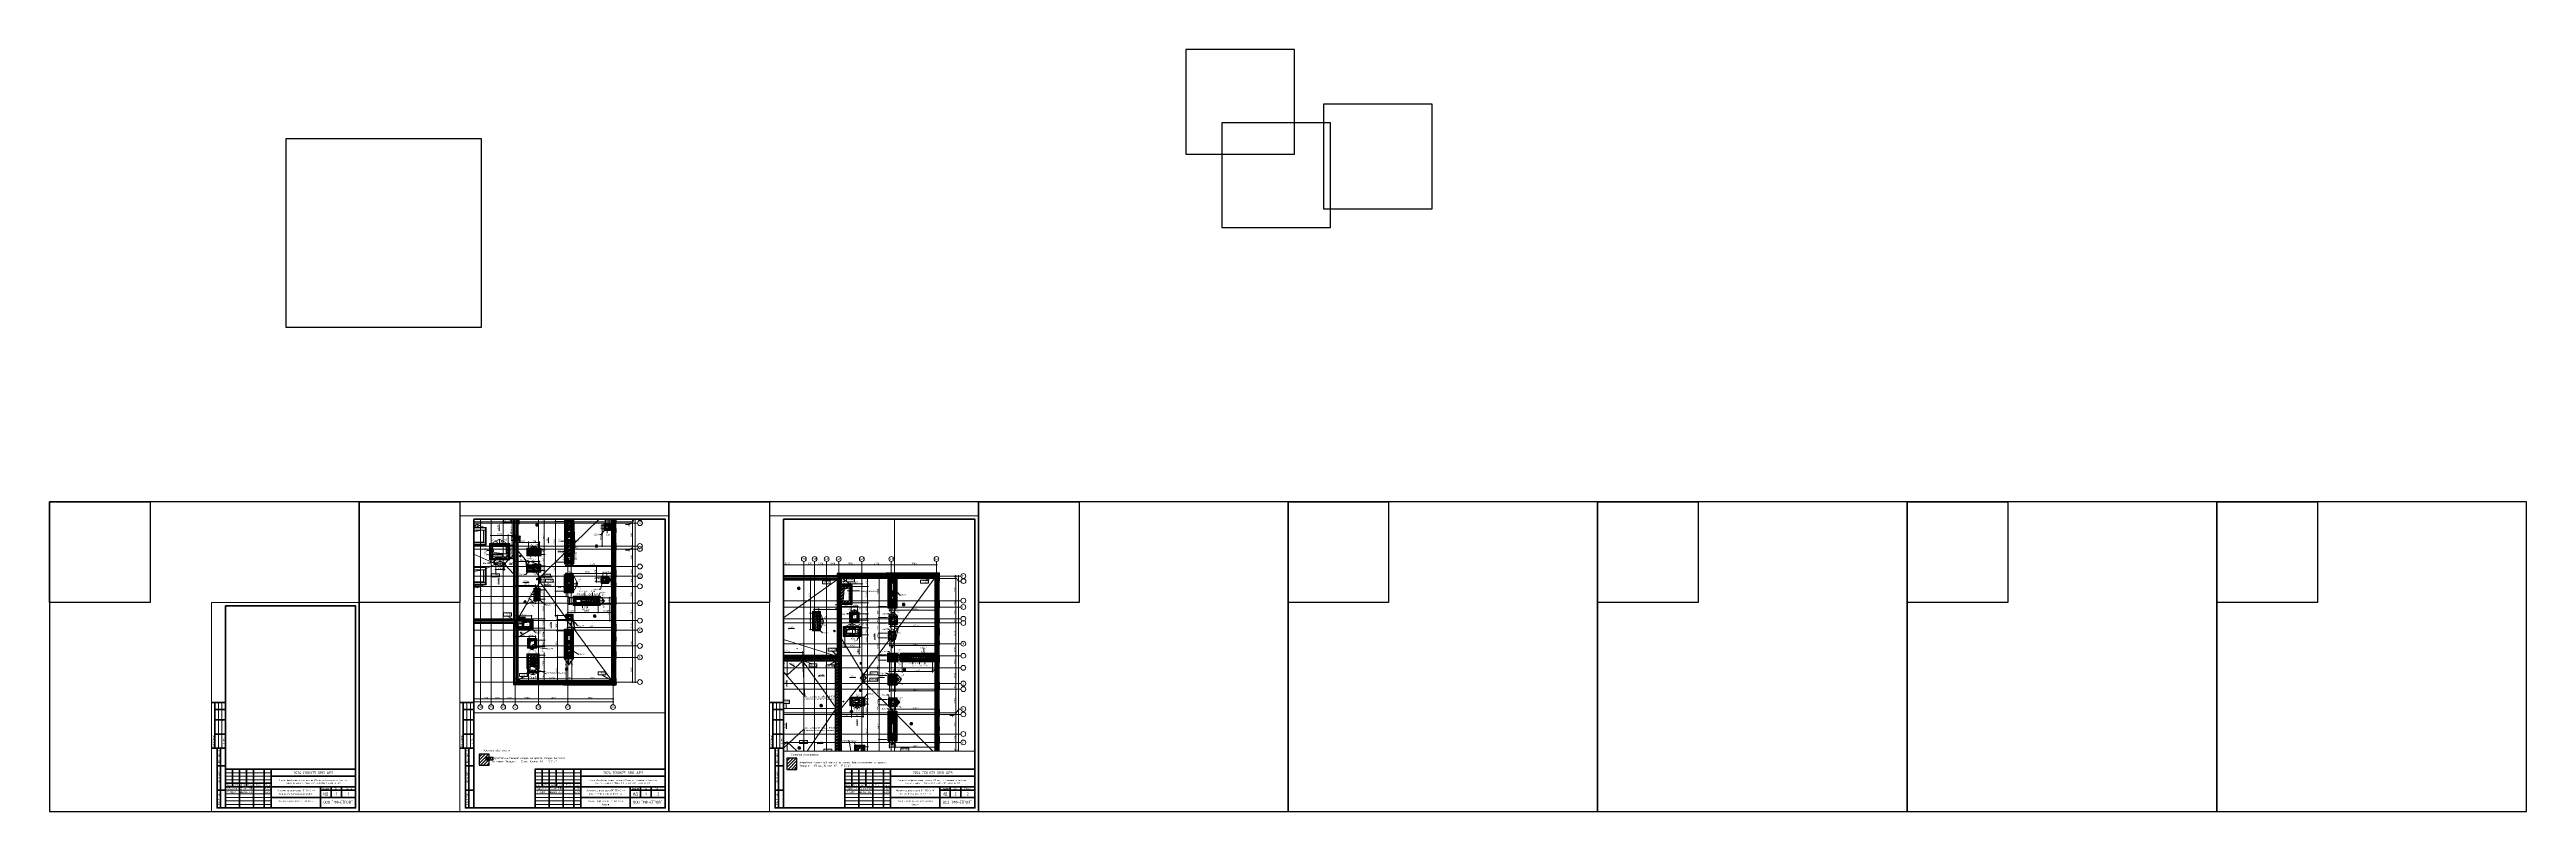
# Paper-space layout '1.10КрпКрвл3.1в' of a CAD drawing. Header units: millimetres. Extents: x -143 to 3377, y 0 to 1082.
# The model-space entities are those that its viewports show. They can reach past a viewport. Long polylines and large blocks are cut down to what shows.
import ezdxf
from ezdxf.enums import TextEntityAlignment as Align

# ---------------------------------------------------------------- set-up
doc = ezdxf.new("R2018")
doc.units = ezdxf.units.MM
for name, pattern in [('200_ШТРИХ_ш1п0_6_', [8, 5, -3]), ('ADSK_Линия сетки', [2500, 2000, -250, 0, -250]), ('ADSK_Невидимые', [500, 300, -200]), ('Штрих', [6.35, 3.175, -3.175])]:
    doc.linetypes.add(name, pattern=pattern)
doc.layers.get('Defpoints').update_dxf_attribs({"color": 250})
for name, color, linetype, lineweight in [('0) блоки', 6, 'Continuous', 30), ('0.2) Кирп 3.1 вып', 30, 'Continuous', 30), ('0.2) Кирпич 3 вып', 30, 'Continuous', 30), ('Аннотация', 250, 'Continuous', 20), ('Каркас', 7, 'Continuous', 9), ('Крыша', 7, 'Continuous', 5), ('Линии', 7, 'Continuous', 5), ('Марки окон', 7, 'Continuous', 9), ('Обобщенные модели', 250, 'Continuous', 9), ('Оборудование', 7, 'Continuous', 9), ('Ограждение', 7, 'Continuous', 5), ('Окна', 7, 'Continuous', 5), ('Оси', 250, 'Continuous', 9), ('Отметки', 7, 'Continuous', 9), ('Перекрытие', 7, 'Continuous', 9), ('Размеры', 7, 'Continuous', 9), ('Стены', 7, 'Continuous', 9), ('Стены внутренние', 7, 'Continuous', 9), ('Стены наружные', 7, 'Continuous', 9), ('Стены несущие', 7, 'Continuous', 13), ('Стены отделка', 7, 'Continuous', 13), ('Стены перегородки', 7, 'Continuous', 13), ('Стены штриховка', 250, 'Continuous', 9), ('Узлы', 250, 'Continuous', 18)]:
    doc.layers.add(name, color=color, linetype=linetype, lineweight=lineweight)
doc.styles.add('GOST Common', font='', dxfattribs={"width": 0.9, "height": 350})
doc.styles.add('GOST Common_1', font='', dxfattribs={"width": 0.9, "height": 250})
doc.styles.add('GOST Common_2', font='', dxfattribs={"width": 0.8, "height": 350})
doc.styles.add('GOST Common_I', font='', dxfattribs={"width": 0.9, "height": 250})
doc.styles.add('ISOCPEUR', font='isocpeur.ttf', dxfattribs={"width": 0.8, "height": 100})
doc.styles.add('ISOCPEUR_1', font='isocpeur.ttf', dxfattribs={"width": 0.9, "height": 250})
doc.styles.add('ISOCPEUR_I', font='isocpeui.ttf', dxfattribs={"width": 0.9, "height": 12.5})
doc.styles.get("Standard").update_dxf_attribs({"font": 'ГОСТ тип А.ttf'})
doc.styles.add('А3', font='ГОСТ тип А.ttf')
doc.styles.add('СПДС', font='ГОСТ тип А.ttf', dxfattribs={"width": 0.9})
doc.styles.get('GOST Common').set_extended_font_data('GOST Common')
doc.styles.get('GOST Common_1').set_extended_font_data('GOST Common')
doc.styles.get('GOST Common_2').set_extended_font_data('GOST Common')
doc.styles.get('GOST Common_I').set_extended_font_data('GOST Common', italic=True)
doc.dimstyles.new('ADSK_Основной_2_5_мм', dxfattribs={"dimscale": 304.8, "dimtxt": 0.824897, "dimasz": 0.463911, "dimexe": 0.492126, "dimexo": 0.001615, "dimgap": 0.098425, "dimtad": 1, "dimdec": 0, "dimlfac": 304.8, "dimdsep": 46, "dimtxsty": 'GOST Common_1', "dimblk1": 'OBLIQUE', "dimblk2": 'OBLIQUE', "dimsah": 1, "dimcen": 0.09, "dimdle": 0.492126, "dimazin": 0, "dimtfac": 1, "dimtdec": 4, "dimtix": 1, "dimtmove": 0, "dimatfit": 3, "dimfxl": 1, "dimtvp": 1, "dimtolj": 1, "dimtzin": 0, "dimlwd": 9, "dimlwe": 9, "dimarcsym": 2})
doc.dimstyles.new('ADSK_Основной_2_5_мм_Округление_до_10_мм', dxfattribs={"dimscale": 304.8, "dimtxt": 0.824897, "dimasz": 0.463911, "dimexe": 0.492126, "dimexo": 0.001615, "dimgap": 6.56168e-05, "dimtad": 1, "dimdec": 0, "dimlfac": 304.8, "dimrnd": 10, "dimdsep": 46, "dimtxsty": 'GOST Common_1', "dimblk1": 'OBLIQUE', "dimblk2": 'OBLIQUE', "dimsah": 1, "dimcen": 0.09, "dimdle": 0.492126, "dimazin": 0, "dimtfac": 1, "dimtdec": 4, "dimtix": 1, "dimtmove": 1, "dimatfit": 3, "dimfxl": 1, "dimtvp": 1, "dimtolj": 1, "dimtzin": 0, "dimlwd": 9, "dimlwe": 9, "dimarcsym": 2})
doc.dimstyles.new('ADSK_Основной_2_5_мм_Округление_до_10_мм_1', dxfattribs={"dimscale": 304.8, "dimtxt": 0.824897, "dimasz": 0.463911, "dimexe": 0.492126, "dimexo": 0.001615, "dimgap": 6.56168e-05, "dimtad": 1, "dimdec": 0, "dimlfac": 304.8, "dimrnd": 10, "dimdsep": 46, "dimtxsty": 'GOST Common_1', "dimblk1": 'OBLIQUE', "dimblk2": 'OBLIQUE', "dimsah": 1, "dimcen": 0.09, "dimdle": 0.492126, "dimazin": 0, "dimtfac": 1, "dimtdec": 4, "dimtix": 1, "dimtmove": 0, "dimatfit": 3, "dimfxl": 1, "dimtvp": 1, "dimtolj": 1, "dimtzin": 0, "dimlwd": 9, "dimlwe": 9, "dimarcsym": 2})
doc.dimstyles.new('ADSK_Основной_2_мм', dxfattribs={"dimscale": 304.8, "dimtxt": 201.142999, "dimasz": 0.463911, "dimexe": 0.492126, "dimexo": 0.492126, "dimgap": 0.098425, "dimtad": 1, "dimdec": 0, "dimdsep": 46, "dimtxsty": 'GOST Common_2', "dimblk1": 'OBLIQUE', "dimblk2": 'OBLIQUE', "dimsah": 1, "dimcen": 0.09, "dimdle": 0.492126, "dimazin": 0, "dimtfac": 1, "dimtdec": 4, "dimtix": 1, "dimtmove": 1, "dimatfit": 3, "dimfxl": 1, "dimtvp": 1, "dimtolj": 1, "dimtzin": 0, "dimlwd": 9, "dimlwe": 9, "dimarcsym": 2})
doc.dimstyles.new('ADSK_Основной_2_мм_1', dxfattribs={"dimscale": 304.8, "dimtxt": 201.142999, "dimasz": 0.463911, "dimexe": 0.492126, "dimexo": 0.492126, "dimgap": 0.098425, "dimtad": 1, "dimdec": 0, "dimdsep": 46, "dimtxsty": 'GOST Common_2', "dimblk1": 'OBLIQUE', "dimblk2": 'OBLIQUE', "dimsah": 1, "dimcen": 0.09, "dimdle": 0.492126, "dimazin": 0, "dimtfac": 1, "dimtdec": 4, "dimtix": 1, "dimtmove": 0, "dimatfit": 3, "dimfxl": 1, "dimtvp": 1, "dimtolj": 1, "dimtzin": 0, "dimlwd": 9, "dimlwe": 9, "dimarcsym": 2})
doc.dimstyles.new('ADSK_Основной_2_мм_2', dxfattribs={"dimscale": 304.8, "dimtxt": 201.142999, "dimasz": 0.463911, "dimexe": 0.492126, "dimexo": 0.492126, "dimgap": 0.098425, "dimtad": 1, "dimdec": 0, "dimdsep": 46, "dimtxsty": 'GOST Common_2', "dimblk1": 'OBLIQUE', "dimblk2": 'OBLIQUE', "dimsah": 1, "dimcen": 0.09, "dimdle": 0.492126, "dimazin": 0, "dimtfac": 1, "dimtdec": 4, "dimtix": 1, "dimtmove": 0, "dimatfit": 3, "dimfxl": 1, "dimtvp": 1, "dimtolj": 1, "dimtzin": 0, "dimarcsym": 2})
pattern_1 = [(135, (23667.23, -543980.64), (-142.5612, -142.5612), []), (135, (23809.8, -543980.64), (-142.5612, -142.5612), [252.016, -50.403, 3.353, -47.05])]
pattern_2 = [(45, (23667.23, -543980.64), (-70.71068, 70.71068), []), (135, (23667.23, -543980.64), (-70.71068, -70.71068), [])]
pattern_3 = [(135, (23667.23, -543980.64), (-142.56192, -142.56192), []), (135, (23809.8, -543980.64), (-142.56192, -142.56192), [252.016, -50.403, 3.353, -47.05])]
pattern_4 = [(135, (23667.23, -543980.64), (-84.85281, -84.85281), []), (225, (23667.23, -543980.64), (84.85281, -84.85281), [])]
pattern_5 = [(45, (23667.23, -543980.64), (-251.4472, 251.4472), []), (45, (23667.23, -543599.64), (-251.4472, 251.4472), [])]
pattern_6 = [(135, (23667.23, -543980.64), (-75.43415, -75.43415), [106.68, -17.78, 3.556, -17.78]), (135, (23667.23, -543905.25), (-75.43415, -75.43415), []), (50, (23667.23, -543980.64), (127.529216, -11.15758), [13.335, -146.685]), (355, (23667.23, -543980.64), (-24.66966, 133.74002), [10.668, -117.348]), (100.451, (23677.86, -543981.57), (102.85973, 122.58178), [11.333, -124.663]), (46.184, (23667.23, -543945.08), (189.75516, -29.43036), [20.002, -220.027]), (96.636, (23683.04, -543947.53), (166.1822, 173.1996), [17, -186.995]), (351.184, (23667.23, -543945.08), (166.18393, 173.19757), [16.002, -176.022]), (21, (23685.01, -543953.97), (106.130265, -71.58603), [13.335, -146.685]), (326, (23685.01, -543953.97), (43.26188, 128.93175), [10.668, -117.348]), (71.451, (23693.85, -543959.94), (149.39198, 57.34505), [11.333, -124.663]), (37.5, (23667.23, -543980.64), (2.162228, 59.188357), [3.353, -112.573, 3.353, -115.773, -117.793]), (37.5, (23667.23, -543980.64), (2.162228, 59.188357), [-235.052, 3.353, -114.44]), (7.5, (23667.23, -543980.64), (46.773857, 70.126152), [3.353, -64.567, 3.353, -109.906, -44.894]), (7.5, (23667.23, -543980.64), (46.773857, 70.126152), [-181.178, 3.353, -41.542]), (327.5, (23627.58, -543980.64), (94.913671, -4.010093), [3.353, -41.097, 3.353, -135.331, -184.023]), (327.5, (23627.58, -543980.64), (94.913671, -4.010093), [-183.134, 3.353, -180.67]), (317.5, (23609.8, -543980.64), (103.69057, 17.79882), [3.353, -54.432, 3.353, -88.748, -130.683]), (317.5, (23609.8, -543980.64), (103.69057, 17.79882), [-149.885, 3.353, -127.33])]
pattern_7 = [(45, (23667.23, -543980.64), (-44.90128, 44.90128), []), (135, (23667.23, -543980.64), (-44.90128, -44.90128), [])]
pattern_8 = [(135, (23667.23, -543980.64), (-75.43415, -75.43415), [106.68, -17.78, 3.556, -17.78]), (135, (23667.23, -543905.25), (-75.43415, -75.43415), []), (50, (23667.23, -543980.64), (127.529216, -11.15758), [13.335, -146.685]), (355, (23667.23, -543980.64), (-24.66966, 133.74002), [10.668, -117.348]), (100.451, (23677.86, -543981.57), (102.85973, 122.58178), [11.333, -124.663]), (46.184, (23667.23, -543945.08), (189.75516, -29.43036), [20.003, -220.028]), (96.636, (23683.04, -543947.53), (166.1822, 173.1996), [17, -186.995]), (351.184, (23667.23, -543945.08), (166.18393, 173.19757), [16.002, -176.022]), (21, (23685.01, -543953.97), (106.130265, -71.58603), [13.335, -146.685]), (326, (23685.01, -543953.97), (43.26188, 128.93175), [10.668, -117.348]), (71.451, (23693.85, -543959.94), (149.39198, 57.34505), [11.333, -124.663]), (37.5, (23667.23, -543980.64), (2.162228, 59.188357), [3.353, -112.573, 3.353, -115.773, -117.792]), (37.5, (23667.23, -543980.64), (2.162228, 59.188357), [-235.052, 3.353, -114.44]), (7.5, (23667.23, -543980.64), (46.773857, 70.126152), [3.353, -64.567, 3.353, -109.906, -44.894]), (7.5, (23667.23, -543980.64), (46.773857, 70.126152), [-181.178, 3.353, -41.542]), (327.5, (23627.58, -543980.64), (94.913671, -4.010093), [3.353, -41.097, 3.353, -135.331, -184.023]), (327.5, (23627.58, -543980.64), (94.913671, -4.010093), [-183.134, 3.353, -180.67]), (317.5, (23609.8, -543980.64), (103.69057, 17.79882), [3.353, -54.432, 3.353, -88.748, -130.683]), (317.5, (23609.8, -543980.64), (103.69057, 17.79882), [-149.885, 3.353, -127.33])]
pattern_9 = [(45, (23665.23, -543980.64), (-251.4472, 251.4472), []), (45, (23665.23, -543599.64), (-251.4472, 251.4472), [])]
pattern_10 = [(45, (23665.23, -543980.64), (-70.71068, 70.71068), []), (135, (23665.23, -543980.64), (-70.71068, -70.71068), [])]
pattern_11 = [(135, (23665.23, -543980.64), (-75.43415, -75.43415), [106.68, -17.78, 3.556, -17.78]), (135, (23665.23, -543905.25), (-75.43415, -75.43415), []), (50, (23665.23, -543980.64), (127.529216, -11.15758), [13.335, -146.685]), (355, (23665.23, -543980.64), (-24.66966, 133.74002), [10.668, -117.348]), (100.451, (23675.86, -543981.57), (102.85973, 122.58178), [11.333, -124.663]), (46.184, (23665.23, -543945.08), (189.75516, -29.43036), [20.002, -220.027]), (96.636, (23681.04, -543947.53), (166.1822, 173.1996), [17, -186.995]), (351.184, (23665.23, -543945.08), (166.18393, 173.19757), [16.002, -176.022]), (21, (23683.01, -543953.97), (106.130265, -71.58603), [13.335, -146.685]), (326, (23683.01, -543953.97), (43.26188, 128.93175), [10.668, -117.348]), (71.451, (23691.85, -543959.94), (149.39198, 57.34505), [11.333, -124.663]), (37.5, (23665.23, -543980.64), (2.162228, 59.188357), [3.353, -112.573, 3.353, -115.773, -117.793]), (37.5, (23665.23, -543980.64), (2.162228, 59.188357), [-235.052, 3.353, -114.44]), (7.5, (23665.23, -543980.64), (46.773857, 70.126152), [3.353, -64.567, 3.353, -109.906, -44.894]), (7.5, (23665.23, -543980.64), (46.773857, 70.126152), [-181.178, 3.353, -41.542]), (327.5, (23625.58, -543980.64), (94.913671, -4.010093), [3.353, -41.097, 3.353, -135.331, -184.023]), (327.5, (23625.58, -543980.64), (94.913671, -4.010093), [-183.134, 3.353, -180.67]), (317.5, (23607.8, -543980.64), (103.69057, 17.79882), [3.353, -54.432, 3.353, -88.748, -130.683]), (317.5, (23607.8, -543980.64), (103.69057, 17.79882), [-149.885, 3.353, -127.33])]
pattern_12 = [(135, (23667.23, -543980.64), (-75.43415, -75.43415), [106.68, -17.78, 3.556, -17.78]), (135, (23667.23, -543905.25), (-75.43415, -75.43415), []), (50, (23667.23, -543980.64), (127.52922, -11.15758), [13.335, -146.685]), (355, (23667.23, -543980.64), (-24.66966, 133.74002), [10.668, -117.348]), (100.451, (23677.86, -543981.57), (102.85973, 122.58178), [11.333, -124.663]), (46.184, (23667.23, -543945.08), (189.75516, -29.43036), [20.002, -220.027]), (96.636, (23683.04, -543947.53), (166.1822, 173.1996), [17, -186.995]), (351.184, (23667.23, -543945.08), (166.18393, 173.19757), [16.002, -176.022]), (21, (23685.01, -543953.97), (106.130265, -71.58603), [13.335, -146.685]), (326, (23685.01, -543953.97), (43.26188, 128.93175), [10.668, -117.348]), (71.451, (23693.85, -543959.94), (149.39198, 57.34505), [11.333, -124.663]), (37.5, (23667.23, -543980.64), (2.162228, 59.188357), [3.353, -112.573, 3.353, -115.773, -117.793]), (37.5, (23667.23, -543980.64), (2.162228, 59.188357), [-235.052, 3.353, -114.44]), (7.5, (23667.23, -543980.64), (46.773857, 70.126152), [3.353, -64.567, 3.353, -109.906, -44.895]), (7.5, (23667.23, -543980.64), (46.773857, 70.126152), [-181.178, 3.353, -41.542]), (327.5, (23627.58, -543980.64), (94.913671, -4.010093), [3.353, -41.097, 3.353, -135.331, -184.023]), (327.5, (23627.58, -543980.64), (94.913671, -4.010093), [-183.134, 3.353, -180.67]), (317.5, (23609.8, -543980.64), (103.69057, 17.79882), [3.353, -54.432, 3.353, -88.748, -130.683]), (317.5, (23609.8, -543980.64), (103.69057, 17.79882), [-149.885, 3.353, -127.33])]
pattern_13 = [(45, (23667.23, -543980.64), (-134.70384, 134.70384), []), (45, (23757.03, -543980.64), (-134.70384, 134.70384), [])]
pattern_14 = [(45, (242167.53, -434885.63), (-101.02788, 101.02788), []), (45, (242234.88, -434885.63), (-101.02788, 101.02788), [])]
pattern_15 = [(45, (242167.53, -434885.63), (-44.90128, 44.90128), []), (135, (242167.53, -434885.63), (-44.90128, -44.90128), [])]
pattern_16 = [(45, (244554.68, -433332.55), (-101.02788, 101.02788), []), (45, (244622.03, -433332.55), (-101.02788, 101.02788), [])]
pattern_17 = [(45, (277955.31, -433208.38), (-101.02788, 101.02788), []), (45, (278022.67, -433208.38), (-101.02788, 101.02788), [])]

# ---------------------------------------------------------------- blocks, each defined once
blk = doc.blocks.new('*U6577')
at = {"color": 4}
blk.add_lwpolyline([(-220, -220), (220, -220), (220, 220), (-220, 220)], close=True, dxfattribs=at)
at = {"color": 3}
blk.add_lwpolyline([(-220, 220), (-77, 220), (-77, 77), (-220, 77)], close=True, dxfattribs=at)
blk = doc.blocks.new('*U6578')
at = {"color": 0, "linetype": 'ByBlock', "lineweight": -2, "transparency": 16777216}
for p in [(0, 0), (440, 0), (880, 0), (1320, 0), (1760, 0), (2200, 0), (2640, 0), (3080, 0)]:
    blk.add_blockref('*U6577', p, dxfattribs=at)
blk = doc.blocks.new('*U5494')
at = {"lineweight": 0}
blk.add_lwpolyline([(-205, -5), (5, -5), (5, 292), (-205, 292)], close=True, dxfattribs=at)
at = {"color": 0, "linetype": 'Continuous', "lineweight": 50}
blk.add_lwpolyline([(-185, 287), (0, 287), (0, 0), (-185, 0)], close=True, dxfattribs=at)
at = {"lineweight": 35}
for points in [[(-185, 150), (-205, 150)], [(-200, 85), (-200, 150)], [(-185, 140), (-200, 140)], [(-185, 125), (-200, 125)], [(-185, 85), (-205, 85)], [(-185, 105), (-200, 105)], [(-185, 85), (-197, 85), (-197, 0), (-185, 0)], [(-192, 0), (-192, 85)], [(-185, 60), (-197, 60)], [(-175, 55), (-175, 30)], [(-165, 55), (-165, 0)], [(-155, 55), (-155, 30)], [(-145, 55), (-145, 0)], [(-130, 55), (-130, 0)], [(-120, 55), (-120, 0)], [(-120, 45), (0, 45)], [(-185, 25), (-197, 25)], [(-185, 35), (-120, 35)], [(-185, 30), (0, 30)], [(-120, 15), (0, 15)], [(-50, 30), (-50, 0)], [(-50, 25), (0, 25)], [(-35, 30), (-35, 15)], [(-20, 30), (-20, 15)]]:
    blk.add_lwpolyline(points, dxfattribs=at)
at = {"lineweight": 18}
for points in [[(-195, 85), (-195, 150)], [(-190, 85), (-190, 150)], [(-185, 50), (-120, 50)], [(-185, 45), (-120, 45)], [(-185, 40), (-120, 40)], [(-185, 25), (-120, 25)], [(-185, 20), (-120, 20)], [(-185, 15), (-120, 15)], [(-185, 10), (-120, 10)], [(-185, 5), (-120, 5)]]:
    blk.add_lwpolyline(points, dxfattribs=at)
at = {"lineweight": 35}
blk.add_lwpolyline([(-185, 0), (0, 0), (0, 55), (-185, 55)], close=True, dxfattribs=at)
at = {"lineweight": 0}
blk.add_lwpolyline([(0, -5), (5, -5), (5, 0)], dxfattribs=at)
at = {"lineweight": -2, "char_height": 2.5, "attachment_point": 5, "rotation": 90, "style": 'СПДС'}
for s, insert, width in [('Согласовано', (-202.5, 95), 19.991), ('Взам. инв. N', (-194.5, 72.5), 24.991), ('Гл. спец.', (-187.5, 95), 19.991), ('Подл. и дата', (-194.5, 42.5), 34.991), ('Инв. N подл.', (-194.5, 12.5), 24.991)]:
    blk.add_mtext(s, dxfattribs=dict(at, insert=insert, width=width))
at = {"insert": (-60.2, 37.2), "char_height": 2.2, "attachment_point": 5, "style": 'СПДС'}
blk.add_mtext_dynamic_manual_height_columns('Средняя общеобразовательная школа на 675 мест, расположенная на земельном\\P\\pxqc;участке по адресу: г. Москва, 2-й Нагатинский проезд, вл. 2/3', width=118.293, gutter_width=0, heights=[12.8], dxfattribs=at)
at = {"lineweight": -2, "char_height": 2.5, "style": 'СПДС'}
for s, insert, width, attachment_point in [('Разработал', (-183.1, 27.5), 17.953, 4), ('Проверил', (-183.1, 22.5), 17.953, 4), ('Изм.', (-180, 32.5), 10, 5), ('Кол.уч.', (-170, 32.5), 10, 5), ('Лист', (-160, 32.5), 10, 5), ('N док.', (-150, 32.5), 10, 5), ('Подп.', (-137.5, 32.5), 15, 5), ('Дата', (-125, 32.5), 10, 5), ('Стадия', (-42.5, 27.5), 15, 5), ('Лист', (-27.5, 27.5), 15, 5), ('Листов', (-10, 27.5), 20, 5)]:
    blk.add_mtext(s, dxfattribs=dict(at, insert=insert, width=width, attachment_point=attachment_point))
at = {"lineweight": 30, "width": 0.9, "flags": 104}
blk.add_attdef('ШАПКА', text='', height=3, dxfattribs=at).set_placement((-135, 281), align=Align.MIDDLE_CENTER)
at = {"style": 'СПДС'}
for tag, height, p in [('ШИФР_ПРОЕКТА', 4, (-60, 50)), ('НАИМЕНОВАНИЕ_ОБЪЕКТА2', 2.5, (-85, 20)), ('НАИМЕНОВАНИЕ_ЧЕРТЕЖА2', 2.5, (-85, 5)), ('НАИМЕНОВАНИЕ_ЧЕРТЕЖА1', 2.5, (-85, 10)), ('НАИМЕНОВАНИЕ_ОБЪЕКТА', 2.5, (-85, 25)), ('ОРГАНИЗАЦИЯ_РАЗРАБОТЧИК1', 4, (-25, 8.1)), ('СТАДИЯ', 4, (-42.5, 20)), ('ЛИСТ_первый', 4, (-27.5, 20)), ('ЛИСТОВ', 4, (-10, 20))]:
    blk.add_attdef(tag, text='', height=height, dxfattribs=at).set_placement(p, align=Align.MIDDLE_CENTER)
for tag, p in [('РАЗРАБОТЧИК', (-164, 27.5)), ('РУК.ГРУППЫ', (-164, 22.5))]:
    blk.add_attdef(tag, text='', height=2.5, dxfattribs=at).set_placement(p, align=Align.MIDDLE_LEFT)
at = {"style": 'СПДС', "width": 0.9}
for tag, p in [('ДАТА1', (-129.6, 26.4)), ('ДАТА2', (-129.6, 21.4))]:
    blk.add_attdef(tag, p, '', height=2.3, dxfattribs=at)
blk = doc.blocks.new('*U5496')
at = {"lineweight": 0}
blk.add_lwpolyline([(-292, -5), (5, -5), (5, 415), (-292, 415)], close=True, dxfattribs=at)
at = {"color": 0, "linetype": 'Continuous', "lineweight": 50}
blk.add_lwpolyline([(-272, 410), (0, 410), (0, 0), (-272, 0)], close=True, dxfattribs=at)
at = {"lineweight": 35}
for points in [[(-272, 150), (-292, 150)], [(-287, 85), (-287, 150)], [(-272, 140), (-287, 140)], [(-272, 125), (-287, 125)], [(-272, 85), (-292, 85)], [(-272, 105), (-287, 105)], [(-272, 85), (-284, 85), (-284, 0), (-272, 0)], [(-279, 0), (-279, 85)], [(-272, 60), (-284, 60)], [(-175, 55), (-175, 30)], [(-165, 55), (-165, 0)], [(-155, 55), (-155, 30)], [(-145, 55), (-145, 0)], [(-130, 55), (-130, 0)], [(-120, 55), (-120, 0)], [(-120, 45), (0, 45)], [(-272, 25), (-284, 25)], [(-185, 35), (-120, 35)], [(-185, 30), (0, 30)], [(-120, 15), (0, 15)], [(-50, 30), (-50, 0)], [(-50, 25), (0, 25)], [(-35, 30), (-35, 15)], [(-20, 30), (-20, 15)]]:
    blk.add_lwpolyline(points, dxfattribs=at)
at = {"lineweight": 18}
for points in [[(-282, 85), (-282, 150)], [(-277, 85), (-277, 150)], [(-185, 50), (-120, 50)], [(-185, 45), (-120, 45)], [(-185, 40), (-120, 40)], [(-185, 25), (-120, 25)], [(-185, 20), (-120, 20)], [(-185, 15), (-120, 15)], [(-185, 10), (-120, 10)], [(-185, 5), (-120, 5)]]:
    blk.add_lwpolyline(points, dxfattribs=at)
at = {"lineweight": 35}
blk.add_lwpolyline([(-185, 0), (0, 0), (0, 55), (-185, 55)], close=True, dxfattribs=at)
at = {"lineweight": 0}
blk.add_lwpolyline([(0, -5), (5, -5), (5, 0)], dxfattribs=at)
at = {"lineweight": -2, "char_height": 2.5, "attachment_point": 5, "rotation": 90, "style": 'СПДС'}
for s, insert, width in [('Согласовано', (-289.5, 95), 19.991), ('Взам. инв. N', (-281.5, 72.5), 24.991), ('Гл. спец.', (-274.5, 95), 19.991), ('Подл. и дата', (-281.5, 42.5), 34.991), ('Инв. N подл.', (-281.5, 12.5), 24.991)]:
    blk.add_mtext(s, dxfattribs=dict(at, insert=insert, width=width))
at = {"insert": (-60.2, 37.2), "char_height": 2.2, "attachment_point": 5, "style": 'СПДС'}
blk.add_mtext_dynamic_manual_height_columns('Средняя общеобразовательная школа на 675 мест, расположенная на земельном\\P\\pxqc;участке по адресу: г. Москва, 2-й Нагатинский проезд, вл. 2/3', width=118.293, gutter_width=0, heights=[12.8], dxfattribs=at)
at = {"lineweight": -2, "char_height": 2.5, "style": 'СПДС'}
for s, insert, width, attachment_point in [('Разработал', (-183.1, 27.5), 17.953, 4), ('Проверил', (-183.1, 22.5), 17.953, 4), ('Изм.', (-180, 32.5), 10, 5), ('Кол.уч.', (-170, 32.5), 10, 5), ('Лист', (-160, 32.5), 10, 5), ('N док.', (-150, 32.5), 10, 5), ('Подп.', (-137.5, 32.5), 15, 5), ('Дата', (-125, 32.5), 10, 5), ('Стадия', (-42.5, 27.5), 15, 5), ('Лист', (-27.5, 27.5), 15, 5), ('Листов', (-10, 27.5), 20, 5)]:
    blk.add_mtext(s, dxfattribs=dict(at, insert=insert, width=width, attachment_point=attachment_point))
at = {"lineweight": 30, "width": 0.9, "flags": 104}
blk.add_attdef('ШАПКА', text='', height=3, dxfattribs=at).set_placement((-135, 281), align=Align.MIDDLE_CENTER)
at = {"style": 'СПДС'}
for tag, height, p in [('ШИФР_ПРОЕКТА', 4, (-60, 50)), ('НАИМЕНОВАНИЕ_ОБЪЕКТА2', 2.5, (-85, 20)), ('НАИМЕНОВАНИЕ_ЧЕРТЕЖА2', 2.5, (-85, 5)), ('НАИМЕНОВАНИЕ_ЧЕРТЕЖА1', 2.5, (-85, 10)), ('НАИМЕНОВАНИЕ_ОБЪЕКТА', 2.5, (-85, 25)), ('ОРГАНИЗАЦИЯ_РАЗРАБОТЧИК1', 4, (-25, 8.1)), ('СТАДИЯ', 4, (-42.5, 20)), ('ЛИСТ_первый', 4, (-27.5, 20)), ('ЛИСТОВ', 4, (-10, 20))]:
    blk.add_attdef(tag, text='', height=height, dxfattribs=at).set_placement(p, align=Align.MIDDLE_CENTER)
for tag, p in [('РАЗРАБОТЧИК', (-164, 27.5)), ('РУК.ГРУППЫ', (-164, 22.5))]:
    blk.add_attdef(tag, text='', height=2.5, dxfattribs=at).set_placement(p, align=Align.MIDDLE_LEFT)
at = {"style": 'СПДС', "width": 0.9}
for tag, p in [('ДАТА1', (-129.6, 26.4)), ('ДАТА2', (-129.6, 21.4))]:
    blk.add_attdef(tag, p, '', height=2.3, dxfattribs=at)
blk = doc.blocks.new('ОМ_Уголок_ГОСТ 8509-93 - ОМ_Уголок_ГОСТ 8509-93-31475038-АР3_Кладочный план кровли _17_930 С2-3')
at = {"layer": 'Обобщенные модели', "linetype": 'ADSK_Невидимые'}
blk.add_line((135, -6), (570, -6), dxfattribs=at)
blk = doc.blocks.new('ОМ_Уголок_ГОСТ 8509-93 - ОМ_Уголок_ГОСТ 8509-93-V3-АР3_Кладочный план кровли _17_930 С2-3')
at = {"layer": 'Обобщенные модели', "linetype": 'ADSK_Невидимые'}
blk.add_line((0, -6), (435, -6), dxfattribs=at)
blk = doc.blocks.new('ОМ_Арматурный стержень_Форма 1 - ОМ_Арматурный стержень_Форма 1-V4-АР3_Кладочный план кровли _17_930 С2-3')
at = {"layer": 'Обобщенные модели'}
for p, q in [((668, 9), (0, 9)), ((0, -9), (0, 9)), ((668, 9), (668, -9)), ((0, -9), (668, -9))]:
    blk.add_line(p, q, dxfattribs=at)
blk = doc.blocks.new('Ограждение_СКБ_Лестница_Площадка с калиткой - ОГ-9_5-41123677-АР3_Кладочный план кровли _17_930 С2-3')
at = {"layer": 'Ограждение', "linetype": 'Штрих'}
blk.add_arc((1465, 20), 830, 100.39159, 137.89061, dxfattribs=at)
blk = doc.blocks.new('Плитка 103 - Плитка 3-33824077-АР3_Кладочный план кровли _17_930 С2-3')
at = {"layer": 'Стены'}
for p, q in [((152029, -445), (152029, -495)), ((153269, -495), (152029, -495)), ((153220, -425), (153269, -425)), ((153269, -495), (153269, -425))]:
    blk.add_line(p, q, dxfattribs=at)
blk = doc.blocks.new('Плитка 104 - Плитка 3-33824170-АР3_Кладочный план кровли _17_930 С2-3')
at = {"layer": 'Стены'}
for p, q in [((150349, -445), (150349, -495)), ((150589, -495), (150349, -495)), ((150589, -495), (150589, -445)), ((150829, -495), (150589, -495)), ((150829, -445), (150829, -495)), ((151069, -495), (150829, -495)), ((151069, -495), (151069, -445)), ((151309, -495), (151069, -495)), ((151309, -445), (151309, -495)), ((151549, -495), (151309, -495)), ((151549, -495), (151549, -445)), ((151789, -495), (151549, -495)), ((151789, -445), (151789, -495)), ((152029, -495), (151789, -495)), ((152029, -495), (152029, -445))]:
    blk.add_line(p, q, dxfattribs=at)
blk = doc.blocks.new('Плитка 105 - Плитка 3-33824475-АР3_Кладочный план кровли _17_930 С2-3')
at = {"layer": 'Стены'}
for p, q in [((149109, -445), (149109, -495)), ((150349, -495), (149109, -495)), ((150349, -495), (150349, -445))]:
    blk.add_line(p, q, dxfattribs=at)
blk = doc.blocks.new('Плитка 106 - Плитка 3-33824568-АР3_Кладочный план кровли _17_930 С2-3')
at = {"layer": 'Стены'}
for p, q in [((147429, -445), (147429, -495)), ((147669, -495), (147429, -495)), ((147669, -495), (147669, -445)), ((147909, -495), (147669, -495)), ((147909, -445), (147909, -495)), ((148149, -495), (147909, -495)), ((148149, -495), (148149, -445)), ((148389, -495), (148149, -495)), ((148389, -445), (148389, -495)), ((148629, -495), (148389, -495)), ((148629, -495), (148629, -445)), ((148869, -495), (148629, -495)), ((148869, -445), (148869, -495)), ((149109, -495), (148869, -495)), ((149109, -495), (149109, -445))]:
    blk.add_line(p, q, dxfattribs=at)
blk = doc.blocks.new('Плитка 107 - Плитка 3-33824873-АР3_Кладочный план кровли _17_930 С2-3')
at = {"layer": 'Стены'}
for p, q in [((146189, -445), (146189, -495)), ((147429, -495), (146189, -495)), ((147429, -495), (147429, -445))]:
    blk.add_line(p, q, dxfattribs=at)
blk = doc.blocks.new('Плитка 108 - Плитка 3-33824966-АР3_Кладочный план кровли _17_930 С2-3')
at = {"layer": 'Стены'}
for p, q in [((144509, -445), (144509, -495)), ((144749, -495), (144509, -495)), ((144749, -495), (144749, -445)), ((144989, -495), (144749, -495)), ((144989, -445), (144989, -495)), ((145229, -495), (144989, -495)), ((145229, -495), (145229, -445)), ((145469, -495), (145229, -495)), ((145469, -445), (145469, -495)), ((145709, -495), (145469, -495)), ((145709, -495), (145709, -445)), ((145949, -495), (145709, -495)), ((145949, -445), (145949, -495)), ((146189, -495), (145949, -495)), ((146189, -495), (146189, -445))]:
    blk.add_line(p, q, dxfattribs=at)
blk = doc.blocks.new('Плитка 111 - Плитка 3-33930121-АР3_Кладочный план кровли _17_930 С2-3')
at = {"layer": 'Стены'}
for p, q in [((153269, 5125), (153220, 5125)), ((153220, 4885), (153269, 4885)), ((153269, 4645), (153220, 4645)), ((153220, 4405), (153269, 4405)), ((153269, 4165), (153220, 4165)), ((153269, 5125), (153269, 4885)), ((153269, 4885), (153269, 4645)), ((153269, 4645), (153269, 4405)), ((153269, 4405), (153269, 4165)), ((153269, 4165), (153269, 3925)), ((153220, 3925), (153269, 3925))]:
    blk.add_line(p, q, dxfattribs=at)
blk = doc.blocks.new('Плитка 175 - Плитка 8-33931190-АР3_Кладочный план кровли _17_930 С2-3')
at = {"layer": 'Стены'}
for p, q in [((153220, 7525), (153269, 7525)), ((153220, 6825), (153269, 6825)), ((153269, 7525), (153269, 6825))]:
    blk.add_line(p, q, dxfattribs=at)
blk = doc.blocks.new('Плитка 112 - Плитка 3-33931797-АР3_Кладочный план кровли _17_930 С2-3')
at = {"layer": 'Стены'}
for p, q in [((153269, 9625), (153220, 9625)), ((153220, 9385), (153269, 9385)), ((153269, 9145), (153220, 9145)), ((153220, 8905), (153269, 8905)), ((153269, 8665), (153220, 8665)), ((153220, 8425), (153269, 8425)), ((153269, 9625), (153269, 9385)), ((153269, 9385), (153269, 9145)), ((153269, 9145), (153269, 8905)), ((153269, 8905), (153269, 8665)), ((153269, 8665), (153269, 8425))]:
    blk.add_line(p, q, dxfattribs=at)
blk = doc.blocks.new('Плитка 177 - Плитка 8-33932052-АР3_Кладочный план кровли _17_930 С2-3')
at = {"layer": 'Стены'}
for p, q in [((153220, 14125), (153269, 14125)), ((153220, 12925), (153269, 12925)), ((153269, 14125), (153269, 12925))]:
    blk.add_line(p, q, dxfattribs=at)
blk = doc.blocks.new('Плитка 157 - Плитка 8-33932806-АР3_Кладочный план кровли _17_930 С2-3')
at = {"layer": 'Стены'}
for p, q in [((153220, 16525), (153269, 16525)), ((153269, 16525), (153269, 15825)), ((153220, 15825), (153269, 15825))]:
    blk.add_line(p, q, dxfattribs=at)
blk = doc.blocks.new('Плитка 121 - Плитка 3-33933845-АР3_Кладочный план кровли _17_930 С2-3')
at = {"layer": 'Стены'}
for p, q in [((153269, 18625), (153220, 18625)), ((153220, 18385), (153269, 18385)), ((153269, 18145), (153220, 18145)), ((153220, 17905), (153269, 17905)), ((153269, 17665), (153220, 17665)), ((153220, 17425), (153269, 17425)), ((153269, 18625), (153269, 18385)), ((153269, 18385), (153269, 18145)), ((153269, 18145), (153269, 17905)), ((153269, 17905), (153269, 17665)), ((153269, 17665), (153269, 17425))]:
    blk.add_line(p, q, dxfattribs=at)
blk = doc.blocks.new('Плитка 122 - Плитка 3-33935347-АР3_Кладочный план кровли _17_930 С2-3')
at = {"layer": 'Стены'}
for p, q in [((153269, 23125), (153220, 23125)), ((153220, 22885), (153269, 22885)), ((153269, 22645), (153220, 22645)), ((153220, 22405), (153269, 22405)), ((153269, 22165), (153220, 22165)), ((153220, 21925), (153269, 21925)), ((153269, 23125), (153269, 22885)), ((153269, 22885), (153269, 22645)), ((153269, 22645), (153269, 22405)), ((153269, 22405), (153269, 22165)), ((153269, 22165), (153269, 21925))]:
    blk.add_line(p, q, dxfattribs=at)
blk = doc.blocks.new('Плитка 162 - Плитка 8-33935588-АР3_Кладочный план кровли _17_930 С2-3')
at = {"layer": 'Стены'}
for p, q in [((153220, 25525), (153269, 25525)), ((153220, 24825), (153269, 24825)), ((153269, 25525), (153269, 24825))]:
    blk.add_line(p, q, dxfattribs=at)
blk = doc.blocks.new('Плитка 126 - Плитка 3-33935819-АР3_Кладочный план кровли _17_930 С2-3')
at = {"layer": 'Стены'}
for p, q in [((153269, 27625), (153220, 27625)), ((153220, 27385), (153269, 27385)), ((153269, 27145), (153220, 27145)), ((153220, 26905), (153269, 26905)), ((153269, 26665), (153220, 26665)), ((153220, 26425), (153269, 26425)), ((153269, 27625), (153269, 27385)), ((153269, 27385), (153269, 27145)), ((153269, 27145), (153269, 26905)), ((153269, 26905), (153269, 26665)), ((153269, 26665), (153269, 26425))]:
    blk.add_line(p, q, dxfattribs=at)
blk = doc.blocks.new('Плитка 164 - Плитка 8-33937706-АР3_Кладочный план кровли _17_930 С2-3')
at = {"layer": 'Стены'}
for p, q in [((153220, 33725), (153269, 33725)), ((153220, 33025), (153269, 33025)), ((153269, 33725), (153269, 33025))]:
    blk.add_line(p, q, dxfattribs=at)
blk = doc.blocks.new('Плитка 134 - Плитка 3-33938649-АР3_Кладочный план кровли _17_930 С2-3')
at = {"layer": 'Стены'}
for p, q in [((153269, 36625), (153220, 36625)), ((153220, 36385), (153269, 36385)), ((153269, 36145), (153220, 36145)), ((153220, 35905), (153269, 35905)), ((153269, 35665), (153220, 35665)), ((153220, 35425), (153269, 35425)), ((153269, 36625), (153269, 36385)), ((153269, 36385), (153269, 36145)), ((153269, 36145), (153269, 35905)), ((153269, 35905), (153269, 35665)), ((153269, 35665), (153269, 35425))]:
    blk.add_line(p, q, dxfattribs=at)
blk = doc.blocks.new('Плитка 178 - Плитка 8-33939266-АР3_Кладочный план кровли _17_930 С2-3')
at = {"layer": 'Стены'}
for p, q in [((153220, 41125), (153269, 41125)), ((153220, 39925), (153269, 39925)), ((153269, 41125), (153269, 39925))]:
    blk.add_line(p, q, dxfattribs=at)
blk = doc.blocks.new('Плитка 140 - Плитка 3-33940649-АР3_Кладочный план кровли _17_930 С2-3')
at = {"layer": 'Стены'}
for p, q in [((153269, 45625), (153220, 45625)), ((153220, 45385), (153269, 45385)), ((153269, 45625), (153269, 45385)), ((153269, 45385), (153269, 45145)), ((153269, 45145), (153220, 45145)), ((153220, 44905), (153269, 44905)), ((153269, 44665), (153220, 44665)), ((153220, 44425), (153269, 44425)), ((153269, 45145), (153269, 44905)), ((153269, 44905), (153269, 44665)), ((153269, 44665), (153269, 44425))]:
    blk.add_line(p, q, dxfattribs=at)
blk = doc.blocks.new('Плитка 165 - Плитка 8-33941461-АР3_Кладочный план кровли _17_930 С2-3')
at = {"layer": 'Стены'}
for p, q in [((153220, 48025), (153269, 48025)), ((153220, 47325), (153269, 47325)), ((153269, 48025), (153269, 47325))]:
    blk.add_line(p, q, dxfattribs=at)
blk = doc.blocks.new('Плитка 147 - Плитка 3-33941578-АР3_Кладочный план кровли _17_930 С2-3')
at = {"layer": 'Стены'}
for p, q in [((153269, 50125), (153220, 50125)), ((153220, 49885), (153269, 49885)), ((153269, 49645), (153220, 49645)), ((153269, 50125), (153269, 49885)), ((153269, 49885), (153269, 49645)), ((153269, 49645), (153269, 49405)), ((153220, 49405), (153269, 49405)), ((153269, 49165), (153220, 49165)), ((153220, 48925), (153269, 48925)), ((153269, 49405), (153269, 49165)), ((153269, 49165), (153269, 48925))]:
    blk.add_line(p, q, dxfattribs=at)
blk = doc.blocks.new('Плитка 166 - Плитка 8-33942650-АР3_Кладочный план кровли _17_930 С2-3')
at = {"layer": 'Стены'}
for p, q in [((153220, 51725), (153269, 51725)), ((153220, 51025), (153269, 51025)), ((153269, 51725), (153269, 51025))]:
    blk.add_line(p, q, dxfattribs=at)
blk = doc.blocks.new('Плитка 148 - Плитка 3-33942767-АР3_Кладочный план кровли _17_930 С2-3')
at = {"layer": 'Стены'}
for p, q in [((153269, 54625), (153220, 54625)), ((153220, 54385), (153269, 54385)), ((153269, 54145), (153220, 54145)), ((153220, 53905), (153269, 53905)), ((153269, 53665), (153220, 53665)), ((153269, 54625), (153269, 54385)), ((153269, 54385), (153269, 54145)), ((153269, 54145), (153269, 53905)), ((153269, 53905), (153269, 53665)), ((153269, 53665), (153269, 53425)), ((153220, 53425), (153269, 53425))]:
    blk.add_line(p, q, dxfattribs=at)
blk = doc.blocks.new('Плитка 183 - Плитка 8-34202020-АР3_Кладочный план кровли _17_930 С2-3')
at = {"layer": 'Стены'}
for p, q in [((153220, 625), (153269, 625)), ((153269, 625), (153269, -495)), ((153199, -495), (153199, -445)), ((153199, -495), (153269, -495))]:
    blk.add_line(p, q, dxfattribs=at)
blk = doc.blocks.new('Плитка 186 - Плитка 8-34207631-АР3_Кладочный план кровли _17_930 С2-3')
at = {"layer": 'Стены'}
for p, q in [((153199, 59245), (153199, 59295)), ((153199, 59295), (153269, 59295)), ((153220, 57925), (153269, 57925)), ((153269, 59295), (153269, 57925))]:
    blk.add_line(p, q, dxfattribs=at)
blk = doc.blocks.new('Плитка 133 - Плитка 3-34212046-АР3_Кладочный план кровли _17_930 С2-3')
at = {"layer": 'Стены'}
for p, q in [((153269, 32125), (153220, 32125)), ((153220, 31885), (153269, 31885)), ((153269, 31645), (153220, 31645)), ((153220, 31405), (153269, 31405)), ((153269, 31165), (153220, 31165)), ((153220, 30925), (153269, 30925)), ((153269, 32125), (153269, 31885)), ((153269, 31885), (153269, 31645)), ((153269, 31645), (153269, 31405)), ((153269, 31405), (153269, 31165)), ((153269, 31165), (153269, 30925))]:
    blk.add_line(p, q, dxfattribs=at)
blk = doc.blocks.new('Плитка 205 - Плитка 8-34221083-АР3_Кладочный план кровли _17_930 С2-3')
at = {"layer": 'Стены'}
for p, q in [((151899, 59295), (153269, 59295)), ((151899, 59245), (151899, 59295)), ((153269, 59225), (153220, 59225)), ((153269, 59225), (153269, 59295))]:
    blk.add_line(p, q, dxfattribs=at)
blk = doc.blocks.new('Плитка 206 - Плитка 3-34221176-АР3_Кладочный план кровли _17_930 С2-3')
at = {"layer": 'Стены'}
for p, q in [((144379, 59295), (144619, 59295)), ((144379, 59295), (144379, 59245)), ((144619, 59295), (144859, 59295)), ((144619, 59245), (144619, 59295)), ((144859, 59295), (145099, 59295)), ((144859, 59295), (144859, 59245)), ((145099, 59295), (145339, 59295)), ((145099, 59245), (145099, 59295)), ((145339, 59295), (145579, 59295)), ((145339, 59295), (145339, 59245)), ((145579, 59295), (145819, 59295)), ((145579, 59245), (145579, 59295)), ((145819, 59295), (146059, 59295)), ((145819, 59295), (145819, 59245)), ((146059, 59245), (146059, 59295))]:
    blk.add_line(p, q, dxfattribs=at)
blk = doc.blocks.new('Плитка 207 - Плитка 3-34221481-АР3_Кладочный план кровли _17_930 С2-3')
at = {"layer": 'Стены'}
for p, q in [((146059, 59295), (147299, 59295)), ((146059, 59295), (146059, 59245)), ((147299, 59245), (147299, 59295))]:
    blk.add_line(p, q, dxfattribs=at)
blk = doc.blocks.new('Плитка 208 - Плитка 3-34221574-АР3_Кладочный план кровли _17_930 С2-3')
at = {"layer": 'Стены'}
for p, q in [((147299, 59295), (147539, 59295)), ((147299, 59295), (147299, 59245)), ((147539, 59295), (147779, 59295)), ((147539, 59245), (147539, 59295)), ((147779, 59295), (148019, 59295)), ((147779, 59295), (147779, 59245)), ((148019, 59295), (148259, 59295)), ((148019, 59245), (148019, 59295)), ((148259, 59295), (148499, 59295)), ((148259, 59295), (148259, 59245)), ((148499, 59295), (148739, 59295)), ((148499, 59245), (148499, 59295)), ((148739, 59295), (148979, 59295)), ((148739, 59295), (148739, 59245)), ((148979, 59245), (148979, 59295))]:
    blk.add_line(p, q, dxfattribs=at)
blk = doc.blocks.new('Плитка 209 - Плитка 3-34221879-АР3_Кладочный план кровли _17_930 С2-3')
at = {"layer": 'Стены'}
for p, q in [((148979, 59295), (150219, 59295)), ((148979, 59295), (148979, 59245)), ((150219, 59245), (150219, 59295))]:
    blk.add_line(p, q, dxfattribs=at)
blk = doc.blocks.new('Плитка 210 - Плитка 3-34221972-АР3_Кладочный план кровли _17_930 С2-3')
at = {"layer": 'Стены'}
for p, q in [((150219, 59295), (150459, 59295)), ((150219, 59295), (150219, 59245)), ((150459, 59295), (150699, 59295)), ((150459, 59245), (150459, 59295)), ((150699, 59295), (150939, 59295)), ((150699, 59295), (150699, 59245)), ((150939, 59295), (151179, 59295)), ((150939, 59245), (150939, 59295)), ((151179, 59295), (151419, 59295)), ((151179, 59295), (151179, 59245)), ((151419, 59295), (151659, 59295)), ((151419, 59245), (151419, 59295)), ((151659, 59295), (151899, 59295)), ((151659, 59295), (151659, 59245)), ((151899, 59245), (151899, 59295))]:
    blk.add_line(p, q, dxfattribs=at)
blk = doc.blocks.new('Ограждение - Н_800-V10-АР3_Кладочный план кровли _17_930 С2-3')
at = {"layer": 'Ограждение'}
for p, q in [((-78, 32), (-80, 32)), ((-80, 32), (-80, 2)), ((-80, 2), (-35, 2)), ((-80, 2), (-80, 0)), ((-78, 4), (-78, 32)), ((-35, 4), (-78, 4)), ((-64, 9), (-57, 9)), ((-64, 9), (-64, 4)), ((-57, 9), (-50, 9)), ((-57, 9), (-57, 4)), ((-50, 9), (-50, 4)), ((-35, 2), (-35, 4)), ((-2, 2), (-35, 2)), ((-2, 85), (-5, 85)), ((-2, 85), (-5, 85)), ((-5, 75), (-5, 85)), ((-5, 85), (-5, 75)), ((-5, 75), (-5, 85)), ((-5, 85), (-5, 75)), ((-5, 75), (-2, 75)), ((-5, 75), (-2, 75)), ((-2, 24), (-5, 24)), ((-2, 24), (-5, 24)), ((-5, 14), (-5, 24)), ((-5, 24), (-5, 14)), ((-5, 14), (-5, 24)), ((-5, 24), (-5, 14)), ((-5, 14), (-2, 14)), ((-5, 14), (-2, 14)), ((0, 100), (-2, 100)), ((-2, 100), (-2, 2)), ((0, 0), (0, 100)), ((15, 83), (0, 83)), ((0, 77), (15, 77)), ((15, 22), (0, 22)), ((0, 16), (15, 16)), ((15, 83), (5, 83)), ((5, 77), (15, 77)), ((15, 22), (5, 22)), ((5, 16), (15, 16)), ((15, 83), (15, 83)), ((15, 83), (15, 77)), ((15, 83), (15, 83)), ((15, 83), (15, 83)), ((15, 77), (15, 77)), ((15, 77), (15, 77)), ((15, 77), (15, 77)), ((15, 22), (15, 22)), ((15, 22), (15, 16)), ((15, 22), (15, 22)), ((15, 22), (15, 22)), ((15, 16), (15, 16)), ((15, 16), (15, 16)), ((15, 16), (15, 16)), ((-80, 0), (0, 0)), ((-64, 0), (-64, -5)), ((-57, -5), (-64, -5)), ((-57, 0), (-57, -5)), ((-50, -5), (-57, -5)), ((-50, 0), (-50, -5))]:
    blk.add_line(p, q, dxfattribs=at)
blk = doc.blocks.new('Ограждение - Н_800-V11-АР3_Кладочный план кровли _17_930 С2-3')
at = {"layer": 'Ограждение'}
for p, q in [((-78, 32), (-80, 32)), ((-80, 32), (-80, 2)), ((-80, 2), (-35, 2)), ((-80, 2), (-80, 0)), ((-78, 4), (-78, 32)), ((-35, 4), (-78, 4)), ((-64, 9), (-57, 9)), ((-64, 9), (-64, 4)), ((-57, 9), (-50, 9)), ((-57, 9), (-57, 4)), ((-50, 9), (-50, 4)), ((-35, 2), (-35, 4)), ((-2, 2), (-35, 2)), ((-2, 85), (-5, 85)), ((-2, 85), (-5, 85)), ((-5, 75), (-5, 85)), ((-5, 85), (-5, 75)), ((-5, 75), (-5, 85)), ((-5, 85), (-5, 75)), ((-5, 75), (-2, 75)), ((-5, 75), (-2, 75)), ((-2, 24), (-5, 24)), ((-2, 24), (-5, 24)), ((-5, 14), (-5, 24)), ((-5, 24), (-5, 14)), ((-5, 14), (-5, 24)), ((-5, 24), (-5, 14)), ((-5, 14), (-2, 14)), ((-5, 14), (-2, 14)), ((0, 100), (-2, 100)), ((-2, 100), (-2, 2)), ((0, 0), (0, 100)), ((15, 83), (0, 83)), ((15, 83), (0, 83)), ((0, 77), (15, 77)), ((0, 77), (15, 77)), ((15, 22), (0, 22)), ((15, 22), (0, 22)), ((0, 16), (15, 16)), ((0, 16), (15, 16)), ((15, 83), (15, 83)), ((15, 83), (15, 77)), ((15, 83), (15, 83)), ((15, 83), (15, 83)), ((15, 77), (15, 77)), ((15, 77), (15, 77)), ((15, 77), (15, 77)), ((15, 22), (15, 22)), ((15, 22), (15, 16)), ((15, 22), (15, 22)), ((15, 22), (15, 22)), ((15, 16), (15, 16)), ((15, 16), (15, 16)), ((15, 16), (15, 16)), ((-80, 0), (0, 0)), ((-64, 0), (-64, -5)), ((-57, -5), (-64, -5)), ((-57, 0), (-57, -5)), ((-50, -5), (-57, -5)), ((-50, 0), (-50, -5))]:
    blk.add_line(p, q, dxfattribs=at)
blk = doc.blocks.new('Ограждение - Ограждение-36044690-АР3_Кладочный план кровли _17_930 С2-3')
at = {"extrusion": (0, 0, -1), "zscale": -1, "rotation": 270.0000000000002}
for name, p in [('Ограждение - Н_800-V10-АР3_Кладочный план кровли _17_930 С2-3', (-137445, 225)), ('Ограждение - Н_800-V10-АР3_Кладочный план кровли _17_930 С2-3', (-138445, 225)), ('Ограждение - Н_800-V10-АР3_Кладочный план кровли _17_930 С2-3', (-139445, 225)), ('Ограждение - Н_800-V10-АР3_Кладочный план кровли _17_930 С2-3', (-140445, 225)), ('Ограждение - Н_800-V10-АР3_Кладочный план кровли _17_930 С2-3', (-141445, 225)), ('Ограждение - Н_800-V10-АР3_Кладочный план кровли _17_930 С2-3', (-142445, 225)), ('Ограждение - Н_800-V10-АР3_Кладочный план кровли _17_930 С2-3', (-143445, 225)), ('Ограждение - Н_800-V10-АР3_Кладочный план кровли _17_930 С2-3', (-144445, 225)), ('Ограждение - Н_800-V10-АР3_Кладочный план кровли _17_930 С2-3', (-145445, 225)), ('Ограждение - Н_800-V10-АР3_Кладочный план кровли _17_930 С2-3', (-146445, 225)), ('Ограждение - Н_800-V10-АР3_Кладочный план кровли _17_930 С2-3', (-147445, 225)), ('Ограждение - Н_800-V10-АР3_Кладочный план кровли _17_930 С2-3', (-148445, 225)), ('Ограждение - Н_800-V10-АР3_Кладочный план кровли _17_930 С2-3', (-149445, 225)), ('Ограждение - Н_800-V10-АР3_Кладочный план кровли _17_930 С2-3', (-150445, 225)), ('Ограждение - Н_800-V11-АР3_Кладочный план кровли _17_930 С2-3', (-151445, 225)), ('Ограждение - Н_800-V11-АР3_Кладочный план кровли _17_930 С2-3', (-152445, 225))]:
    blk.add_blockref(name, p, dxfattribs=at)
blk = doc.blocks.new('TN_Удлинитель для кровельного ограждения - Удлинитель для кровельного ограждения ТехноНИКОЛЬ 200 мм-V12-АР3_Кладочный план кровли _17_930 С2-3')
at = {"layer": 'Ограждение'}
for p, q in [((137345, 225), (137345, 220)), ((137355, 220), (137345, 220)), ((137345, 220), (137346, 220)), ((137363, 220), (137355, 220)), ((137424, 220), (137368, 220)), ((137370, 220), (137370, 195)), ((137421, 195), (137421, 220)), ((137435, 220), (137429, 220)), ((137445, 220), (137435, 220)), ((137444, 220), (137445, 220)), ((137445, 220), (137445, 225))]:
    blk.add_line(p, q, dxfattribs=at)
blk = doc.blocks.new('Ограждение - Н_800-V13-АР3_Кладочный план кровли _17_930 С2-3')
at = {"layer": 'Ограждение'}
for p, q in [((-78, 32), (-80, 32)), ((-80, 32), (-80, 2)), ((-80, 2), (-35, 2)), ((-78, 4), (-78, 32)), ((-35, 4), (-78, 4)), ((-64, 9), (-57, 9)), ((-64, 9), (-64, 4)), ((-57, 9), (-50, 9)), ((-57, 9), (-57, 4)), ((-50, 9), (-50, 4)), ((-35, 2), (-35, 4)), ((-24, 2), (-35, 2)), ((-2, 2), (-6, 2)), ((-2, 85), (-5, 85)), ((-2, 85), (-5, 85)), ((-5, 75), (-5, 85)), ((-5, 85), (-5, 75)), ((-5, 75), (-5, 85)), ((-5, 85), (-5, 75)), ((-5, 75), (-2, 75)), ((-5, 75), (-2, 75)), ((-2, 24), (-5, 24)), ((-2, 24), (-5, 24)), ((-5, 14), (-5, 24)), ((-5, 24), (-5, 14)), ((-5, 14), (-5, 24)), ((-5, 24), (-5, 14)), ((-5, 14), (-2, 14)), ((-5, 14), (-2, 14)), ((0, 100), (-2, 100)), ((-2, 100), (-2, 2)), ((0, 0), (0, 100)), ((15, 83), (0, 83)), ((15, 83), (0, 83)), ((0, 77), (15, 77)), ((0, 77), (15, 77)), ((15, 22), (0, 22)), ((15, 22), (0, 22)), ((0, 16), (15, 16)), ((0, 16), (15, 16)), ((15, 83), (15, 83)), ((15, 83), (15, 77)), ((15, 83), (15, 83)), ((15, 83), (15, 83)), ((15, 77), (15, 77)), ((15, 77), (15, 77)), ((15, 77), (15, 77)), ((15, 22), (15, 22)), ((15, 22), (15, 16)), ((15, 22), (15, 22)), ((15, 22), (15, 22)), ((15, 16), (15, 16)), ((15, 16), (15, 16)), ((15, 16), (15, 16)), ((-76, 0), (-24, 0)), ((-64, 0), (-64, -5)), ((-57, -5), (-64, -5)), ((-57, 0), (-57, -5)), ((-50, -5), (-57, -5)), ((-50, 0), (-50, -5)), ((-6, 0), (0, 0))]:
    blk.add_line(p, q, dxfattribs=at)
blk = doc.blocks.new('Ограждение - Ограждение-36046496-АР3_Кладочный план кровли _17_930 С2-3')
at = {"rotation": 180}
for name, p in [('Ограждение - Н_800-V11-АР3_Кладочный план кровли _17_930 С2-3', (136900.001, 53117)), ('Ограждение - Н_800-V11-АР3_Кладочный план кровли _17_930 С2-3', (136900.001, 52117)), ('Ограждение - Н_800-V11-АР3_Кладочный план кровли _17_930 С2-3', (136900.001, 51117)), ('Ограждение - Н_800-V11-АР3_Кладочный план кровли _17_930 С2-3', (136900.001, 50117)), ('Ограждение - Н_800-V11-АР3_Кладочный план кровли _17_930 С2-3', (136900.001, 49117)), ('Ограждение - Н_800-V11-АР3_Кладочный план кровли _17_930 С2-3', (136900.001, 48117)), ('Ограждение - Н_800-V11-АР3_Кладочный план кровли _17_930 С2-3', (136900.001, 47117)), ('Ограждение - Н_800-V11-АР3_Кладочный план кровли _17_930 С2-3', (136900.001, 46117)), ('Ограждение - Н_800-V11-АР3_Кладочный план кровли _17_930 С2-3', (136900.001, 45117)), ('Ограждение - Н_800-V11-АР3_Кладочный план кровли _17_930 С2-3', (136900.001, 44117)), ('Ограждение - Н_800-V11-АР3_Кладочный план кровли _17_930 С2-3', (136900.001, 43117)), ('Ограждение - Н_800-V11-АР3_Кладочный план кровли _17_930 С2-3', (136900.001, 42117)), ('Ограждение - Н_800-V11-АР3_Кладочный план кровли _17_930 С2-3', (136900.001, 41117)), ('Ограждение - Н_800-V11-АР3_Кладочный план кровли _17_930 С2-3', (136900.001, 40117)), ('Ограждение - Н_800-V11-АР3_Кладочный план кровли _17_930 С2-3', (136900.001, 39117)), ('Ограждение - Н_800-V11-АР3_Кладочный план кровли _17_930 С2-3', (136900.001, 38117)), ('Ограждение - Н_800-V11-АР3_Кладочный план кровли _17_930 С2-3', (136900.001, 37117)), ('Ограждение - Н_800-V11-АР3_Кладочный план кровли _17_930 С2-3', (136900.001, 36117)), ('Ограждение - Н_800-V11-АР3_Кладочный план кровли _17_930 С2-3', (136900.001, 35117)), ('Ограждение - Н_800-V11-АР3_Кладочный план кровли _17_930 С2-3', (136900.001, 34117)), ('Ограждение - Н_800-V11-АР3_Кладочный план кровли _17_930 С2-3', (136900.001, 33117)), ('Ограждение - Н_800-V11-АР3_Кладочный план кровли _17_930 С2-3', (136900.001, 32117)), ('Ограждение - Н_800-V11-АР3_Кладочный план кровли _17_930 С2-3', (136900.001, 31117)), ('Ограждение - Н_800-V11-АР3_Кладочный план кровли _17_930 С2-3', (136900.001, 30117)), ('Ограждение - Н_800-V11-АР3_Кладочный план кровли _17_930 С2-3', (136900.001, 27117)), ('Ограждение - Н_800-V11-АР3_Кладочный план кровли _17_930 С2-3', (136900.001, 26117)), ('Ограждение - Н_800-V11-АР3_Кладочный план кровли _17_930 С2-3', (136900.001, 25117)), ('Ограждение - Н_800-V13-АР3_Кладочный план кровли _17_930 С2-3', (136900.001, 24117)), ('Ограждение - Н_800-V11-АР3_Кладочный план кровли _17_930 С2-3', (136900.001, 23117)), ('Ограждение - Н_800-V11-АР3_Кладочный план кровли _17_930 С2-3', (136900.001, 22117)), ('Ограждение - Н_800-V11-АР3_Кладочный план кровли _17_930 С2-3', (136900.001, 21117)), ('Ограждение - Н_800-V11-АР3_Кладочный план кровли _17_930 С2-3', (136900.001, 20117)), ('Ограждение - Н_800-V11-АР3_Кладочный план кровли _17_930 С2-3', (136900.001, 19117)), ('Ограждение - Н_800-V11-АР3_Кладочный план кровли _17_930 С2-3', (136900.001, 18117)), ('Ограждение - Н_800-V11-АР3_Кладочный план кровли _17_930 С2-3', (136900.001, 17117)), ('Ограждение - Н_800-V11-АР3_Кладочный план кровли _17_930 С2-3', (136900.001, 16117)), ('Ограждение - Н_800-V11-АР3_Кладочный план кровли _17_930 С2-3', (136900.001, 15117)), ('Ограждение - Н_800-V11-АР3_Кладочный план кровли _17_930 С2-3', (136900.001, 14117)), ('Ограждение - Н_800-V11-АР3_Кладочный план кровли _17_930 С2-3', (136900.001, 13117)), ('Ограждение - Н_800-V11-АР3_Кладочный план кровли _17_930 С2-3', (136900.001, 12117)), ('Ограждение - Н_800-V11-АР3_Кладочный план кровли _17_930 С2-3', (136900.001, 11117))]:
    blk.add_blockref(name, p, dxfattribs=at)
blk = doc.blocks.new('TN_Удлинитель для кровельного ограждения - Удлинитель для кровельного ограждения ТехноНИКОЛЬ 200 мм-V14-АР3_Кладочный план кровли _17_930 С2-3')
at = {"layer": 'Ограждение'}
for p, q in [((136895, 745), (136870, 745)), ((136870, 694), (136895, 694)), ((136900, 770), (136895, 770)), ((136895, 760), (136895, 770)), ((136895, 770), (136895, 769)), ((136895, 754), (136895, 760)), ((136895, 693), (136895, 748)), ((136895, 680), (136895, 687)), ((136895, 670), (136895, 680)), ((136895, 671), (136895, 670)), ((136895, 670), (136900, 670))]:
    blk.add_line(p, q, dxfattribs=at)
blk = doc.blocks.new('Ограждение - Ограждение-36047490-АР3_Кладочный план кровли _17_930 С2-3')
at = {"extrusion": (0, 0, -1), "zscale": -1, "rotation": 180}
for p in [(-152550, 57770), (-152550, 56770), (-152550, 55770), (-152550, 54770), (-152550, 53770), (-152550, 52770), (-152550, 51770), (-152550, 50770), (-152550, 49770), (-152550, 48770), (-152550, 47770), (-152550, 46770), (-152550, 45770), (-152550, 44770), (-152550, 43770), (-152550, 42770), (-152550, 41770), (-152550, 40770), (-152550, 39770), (-152550, 38770), (-152550, 37770), (-152550, 36770), (-152550, 35770), (-152550, 34770), (-152550, 33770), (-152550, 32770), (-152550, 31770), (-152550, 30770), (-152550, 29770), (-152550, 26770), (-152550, 25770), (-152550, 24770), (-152550, 23770), (-152550, 22770), (-152550, 21770), (-152550, 20770), (-152550, 19770), (-152550, 18770), (-152550, 17770), (-152550, 16770), (-152550, 15770), (-152550, 14770), (-152550, 13770), (-152550, 12770), (-152550, 11770), (-152550, 10770), (-152550, 9770), (-152550, 8770), (-152550, 7770), (-152550, 6770), (-152550, 5770), (-152550, 4770), (-152550, 3770), (-152550, 2770), (-152550, 1770), (-152550, 770)]:
    blk.add_blockref('Ограждение - Н_800-V10-АР3_Кладочный план кровли _17_930 С2-3', p, dxfattribs=at)
blk = doc.blocks.new('TN_Удлинитель для кровельного ограждения - Удлинитель для кровельного ограждения ТехноНИКОЛЬ 200 мм-V15-АР3_Кладочный план кровли _17_930 С2-3')
at = {"layer": 'Ограждение'}
for p, q in [((152555, 770), (152550, 770)), ((152550, 670), (152555, 670)), ((152555, 769), (152555, 770)), ((152555, 770), (152555, 760)), ((152555, 760), (152555, 754)), ((152555, 748), (152555, 693)), ((152580, 745), (152555, 745)), ((152555, 694), (152580, 694)), ((152555, 687), (152555, 680)), ((152555, 680), (152555, 670)), ((152555, 670), (152555, 671))]:
    blk.add_line(p, q, dxfattribs=at)
blk = doc.blocks.new('Ограждение - Н_800-V16-АР3_Кладочный план кровли _17_930 С2-3')
at = {"layer": 'Ограждение'}
for p, q in [((-78, 32), (-80, 32)), ((-80, 32), (-80, 2)), ((-80, 2), (-35, 2)), ((-80, 2), (-80, 0)), ((-78, 4), (-78, 32)), ((-35, 4), (-78, 4)), ((-64, 9), (-57, 9)), ((-64, 9), (-64, 4)), ((-57, 9), (-50, 9)), ((-57, 9), (-57, 4)), ((-50, 9), (-50, 4)), ((-35, 2), (-35, 4)), ((-2, 2), (-35, 2)), ((-2, 85), (-5, 85)), ((-2, 85), (-5, 85)), ((-5, 75), (-5, 85)), ((-5, 85), (-5, 75)), ((-5, 75), (-5, 85)), ((-5, 85), (-5, 75)), ((-5, 75), (-2, 75)), ((-5, 75), (-2, 75)), ((-2, 24), (-5, 24)), ((-2, 24), (-5, 24)), ((-5, 14), (-5, 24)), ((-5, 24), (-5, 14)), ((-5, 14), (-5, 24)), ((-5, 24), (-5, 14)), ((-5, 14), (-2, 14)), ((-5, 14), (-2, 14)), ((0, 100), (-2, 100)), ((-2, 100), (-2, 2)), ((0, 0), (0, 100)), ((15, 83), (0, 83)), ((0, 77), (15, 77)), ((15, 22), (0, 22)), ((15, 22), (0, 22)), ((0, 16), (15, 16)), ((0, 16), (15, 16)), ((15, 83), (5, 83)), ((5, 77), (15, 77)), ((15, 83), (15, 83)), ((15, 83), (15, 77)), ((15, 83), (15, 83)), ((15, 83), (15, 83)), ((15, 77), (15, 77)), ((15, 77), (15, 77)), ((15, 77), (15, 77)), ((15, 22), (15, 22)), ((15, 22), (15, 16)), ((15, 22), (15, 22)), ((15, 22), (15, 22)), ((15, 16), (15, 16)), ((15, 16), (15, 16)), ((15, 16), (15, 16)), ((-80, 0), (0, 0)), ((-64, 0), (-64, -5)), ((-57, -5), (-64, -5)), ((-57, 0), (-57, -5)), ((-50, -5), (-57, -5)), ((-50, 0), (-50, -5))]:
    blk.add_line(p, q, dxfattribs=at)
blk = doc.blocks.new('Ограждение - Ограждение-36047530-АР3_Кладочный план кровли _17_930 С2-3')
at = {"rotation": 89.99999999999984}
for name, p in [('Ограждение - Н_800-V16-АР3_Кладочный план кровли _17_930 С2-3', (146485, 58575)), ('Ограждение - Н_800-V16-АР3_Кладочный план кровли _17_930 С2-3', (147485, 58575)), ('Ограждение - Н_800-V16-АР3_Кладочный план кровли _17_930 С2-3', (148485, 58575)), ('Ограждение - Н_800-V16-АР3_Кладочный план кровли _17_930 С2-3', (149485, 58575)), ('Ограждение - Н_800-V16-АР3_Кладочный план кровли _17_930 С2-3', (150485, 58575)), ('Ограждение - Н_800-V11-АР3_Кладочный план кровли _17_930 С2-3', (151485, 58575)), ('Ограждение - Н_800-V11-АР3_Кладочный план кровли _17_930 С2-3', (152485, 58575))]:
    blk.add_blockref(name, p, dxfattribs=at)
blk = doc.blocks.new('TN_Удлинитель для кровельного ограждения - Удлинитель для кровельного ограждения ТехноНИКОЛЬ 200 мм-V17-АР3_Кладочный план кровли _17_930 С2-3')
at = {"layer": 'Ограждение'}
for p, q in [((137345, 58580), (137345, 58575)), ((137346, 58580), (137345, 58580)), ((137345, 58580), (137355, 58580)), ((137355, 58580), (137377, 58580)), ((137370, 58605), (137370, 58580)), ((137382, 58580), (137435, 58580)), ((137435, 58575), (137398, 58575)), ((137421, 58580), (137421, 58605)), ((137435, 58580), (137445, 58580)), ((137445, 58575), (137435, 58575)), ((137445, 58580), (137444, 58580)), ((137444, 58575), (137445, 58575)), ((137445, 58575), (137445, 58580))]:
    blk.add_line(p, q, dxfattribs=at)
blk = doc.blocks.new('TN_Удлинитель для кровельного ограждения - Удлинитель для кровельного ограждения ТехноНИКОЛЬ 200 мм-V18-АР3_Кладочный план кровли _17_930 С2-3')
at = {"layer": 'Ограждение'}
for p, q in [((136705, 9770), (136700, 9770)), ((136700, 9670), (136705, 9670)), ((136705, 9769), (136705, 9770)), ((136705, 9770), (136705, 9760)), ((136705, 9760), (136705, 9680)), ((136726, 9745), (136705, 9745)), ((136705, 9694), (136726, 9694)), ((136705, 9680), (136705, 9670)), ((136705, 9670), (136705, 9671))]:
    blk.add_line(p, q, dxfattribs=at)
blk = doc.blocks.new('TN_Удлинитель для кровельного ограждения - Удлинитель для кровельного ограждения ТехноНИКОЛЬ 200 мм-V19-АР3_Кладочный план кровли _17_930 С2-3')
at = {"layer": 'Ограждение'}
for p, q in [((136895, 10745), (136870, 10745)), ((136900, 10770), (136895, 10770)), ((136895, 10760), (136895, 10770)), ((136895, 10770), (136895, 10769)), ((136895, 10698), (136895, 10760)), ((136900, 10769), (136900, 10770)), ((136900, 10770), (136900, 10760)), ((136900, 10760), (136900, 10698))]:
    blk.add_line(p, q, dxfattribs=at)
blk = doc.blocks.new('TN_Удлинитель для кровельного ограждения - Удлинитель для кровельного ограждения ТехноНИКОЛЬ 200 мм-V20-АР3_Кладочный план кровли _17_930 С2-3')
at = {"layer": 'Ограждение'}
for p, q in [((136895, 11745), (136870, 11745)), ((136870, 11694), (136895, 11694)), ((136900, 11770), (136895, 11770)), ((136895, 11760), (136895, 11770)), ((136895, 11770), (136895, 11769)), ((136895, 11680), (136895, 11760)), ((136895, 11670), (136895, 11680)), ((136895, 11671), (136895, 11670)), ((136895, 11670), (136900, 11670)), ((136900, 11769), (136900, 11770)), ((136900, 11770), (136900, 11760)), ((136900, 11760), (136900, 11680)), ((136900, 11680), (136900, 11670)), ((136900, 11670), (136900, 11671))]:
    blk.add_line(p, q, dxfattribs=at)
blk = doc.blocks.new('TN_Удлинитель для кровельного ограждения - Удлинитель для кровельного ограждения ТехноНИКОЛЬ 200 мм-V22-АР3_Кладочный план кровли _17_930 С2-3')
at = {"layer": 'Ограждение'}
for p, q in [((146345, 58580), (146345, 58575)), ((146346, 58580), (146345, 58580)), ((146345, 58580), (146355, 58580)), ((146355, 58575), (146345, 58575)), ((146345, 58575), (146346, 58575)), ((146355, 58580), (146403, 58580)), ((146385, 58575), (146355, 58575)), ((146370, 58605), (146370, 58580)), ((146408, 58580), (146435, 58580)), ((146421, 58580), (146421, 58605)), ((146435, 58580), (146445, 58580)), ((146445, 58580), (146444, 58580)), ((146445, 58575), (146445, 58580))]:
    blk.add_line(p, q, dxfattribs=at)
blk = doc.blocks.new('TN_Удлинитель для кровельного ограждения - Удлинитель для кровельного ограждения ТехноНИКОЛЬ 200 мм-V23-АР3_Кладочный план кровли _17_930 С2-3')
at = {"layer": 'Ограждение'}
for p, q in [((152555, 14770), (152550, 14770)), ((152550, 14670), (152555, 14670)), ((152555, 14769), (152555, 14770)), ((152555, 14770), (152555, 14760)), ((152555, 14760), (152555, 14754)), ((152555, 14748), (152555, 14693)), ((152580, 14745), (152555, 14745)), ((152555, 14694), (152580, 14694)), ((152555, 14687), (152555, 14680)), ((152555, 14680), (152555, 14670)), ((152555, 14670), (152555, 14671))]:
    blk.add_line(p, q, dxfattribs=at)
blk = doc.blocks.new('TN_Удлинитель для кровельного ограждения - Удлинитель для кровельного ограждения ТехноНИКОЛЬ 200 мм-V24-АР3_Кладочный план кровли _17_930 С2-3')
at = {"layer": 'Ограждение'}
for p, q in [((152555, 20770), (152550, 20770)), ((152550, 20670), (152555, 20670)), ((152555, 20769), (152555, 20770)), ((152555, 20770), (152555, 20760)), ((152555, 20760), (152555, 20754)), ((152555, 20748), (152555, 20693)), ((152580, 20745), (152555, 20745)), ((152555, 20694), (152580, 20694)), ((152555, 20687), (152555, 20680)), ((152555, 20680), (152555, 20670)), ((152555, 20670), (152555, 20671))]:
    blk.add_line(p, q, dxfattribs=at)
blk = doc.blocks.new('TN_Удлинитель для кровельного ограждения - Удлинитель для кровельного ограждения ТехноНИКОЛЬ 200 мм-V25-АР3_Кладочный план кровли _17_930 С2-3')
at = {"layer": 'Ограждение'}
for p, q in [((152555, 47770), (152550, 47770)), ((152550, 47670), (152555, 47670)), ((152555, 47769), (152555, 47770)), ((152555, 47770), (152555, 47763)), ((152555, 47763), (152555, 47760)), ((152555, 47760), (152555, 47754)), ((152555, 47748), (152555, 47693)), ((152580, 47745), (152555, 47745)), ((152555, 47694), (152580, 47694)), ((152555, 47687), (152555, 47680)), ((152555, 47680), (152555, 47670)), ((152555, 47670), (152555, 47671))]:
    blk.add_line(p, q, dxfattribs=at)
blk = doc.blocks.new('TN_Воронка ТехноНИКОЛЬ ВБ - Воронка ТехноНИКОЛЬ ВБ ЭКО_ Ø110х315мм-36661947-АР3_Кладочный план кровли _17_930 С2-3')
at = {"layer": 'Оборудование'}
for radius, start, end in [(213, 360, 180), (213, 180, 360), (80, 0, 180), (80, 180, 360), (70, 360, 180), (70, 180, 360)]:
    blk.add_arc((0, 0), radius, start, end, dxfattribs=at)
blk = doc.blocks.new('_Wn_-As_OpeningMEP_wall__Rectangular - _Wn_-As_OpeningMEP_wall__Rectangular-32777161-АР3_Кладочный план кровли _17_930 С2-3')
at = {"layer": 'Узлы'}
for p, q in [((539, 60), (535, 60)), ((535, -60), (539, -60))]:
    blk.add_line(p, q, dxfattribs=at)
at = {"layer": 'Узлы', "lineweight": 5}
for p, q in [((539, 55), (535, 55)), ((539, -55), (535, -55))]:
    blk.add_line(p, q, dxfattribs=at)
blk = doc.blocks.new('ОМ_Уголок_ГОСТ 8509-93 - ОМ_Уголок_ГОСТ 8509-93-25102386-АР3_Кладочный план кровли _17_930 С2-3')
at = {"layer": 'Обобщенные модели'}
for p, q in [((960, 0), (40, 0)), ((40, -32), (960, -32))]:
    blk.add_line(p, q, dxfattribs=at)
at = {"layer": 'Обобщенные модели', "linetype": 'ADSK_Невидимые'}
blk.add_line((40, -4), (960, -4), dxfattribs=at)
blk = doc.blocks.new('ОМ_Уголок_ГОСТ 8509-93 - ОМ_Уголок_ГОСТ 8509-93-V33-АР3_Кладочный план кровли _17_930 С2-3')
at = {"layer": 'Обобщенные модели'}
for p, q in [((960, 0), (40, 0)), ((50, -50), (40, -40)), ((50, -50), (960, -50))]:
    blk.add_line(p, q, dxfattribs=at)
at = {"layer": 'Обобщенные модели', "linetype": 'ADSK_Невидимые'}
blk.add_line((40, -5), (960, -5), dxfattribs=at)
blk = doc.blocks.new('ОМ_Уголок_ГОСТ 8509-93 - ОМ_Уголок_ГОСТ 8509-93-V34-АР3_Кладочный план кровли _17_930 С2-3')
at = {"layer": 'Обобщенные модели', "linetype": 'ADSK_Невидимые'}
blk.add_line((250, -5), (781, -5), dxfattribs=at)
at = {"layer": 'Обобщенные модели'}
for p, q in [((250, -50), (900, -50)), ((900, -50), (900, -40))]:
    blk.add_line(p, q, dxfattribs=at)
blk = doc.blocks.new('ОМ_Уголок_ГОСТ 8509-93 - ОМ_Уголок_ГОСТ 8509-93-V35-АР3_Кладочный план кровли _17_930 С2-3')
at = {"layer": 'Обобщенные модели'}
for q in [(40, -40), (650, -50)]:
    blk.add_line((50, -50), q, dxfattribs=at)
at = {"layer": 'Обобщенные модели', "linetype": 'ADSK_Невидимые'}
blk.add_line((119, -5), (650, -5), dxfattribs=at)
blk = doc.blocks.new('ОМ_Полоса_Прокат_ГОСТ 103-2006 - ОМ_Полоса_Прокат_ГОСТ 103-2006-37318159-АР3_Кладочный план кровли _17_930 С2-3')
at = {"layer": 'Обобщенные модели'}
blk.add_line((139910, 2896), (139910, 4223), dxfattribs=at)
at = {"layer": 'Обобщенные модели', "lineweight": 25}
for p, q in [((139910, 2896), (139910, 2884)), ((139910, 2896), (139950, 2896)), ((139910, 2884), (139950, 2884)), ((139950, 2884), (139950, 2896))]:
    blk.add_line(p, q, dxfattribs=at)
blk = doc.blocks.new('ОМ_Полоса_Прокат_ГОСТ 103-2006 - ОМ_Полоса_Прокат_ГОСТ 103-2006-25164146-АР3_Кладочный план кровли _17_930 С2-3')
at = {"layer": 'Обобщенные модели'}
for p, q in [((0, -40), (0, 0)), ((0, 0), (300, 0)), ((300, -40), (0, -40)), ((300, 0), (300, -40))]:
    blk.add_line(p, q, dxfattribs=at)
blk = doc.blocks.new('ОМ_Полоса_Прокат_ГОСТ 103-2006 - ОМ_Полоса_Прокат_ГОСТ 103-2006-37318203-АР3_Кладочный план кровли _17_930 С2-3')
at = {"layer": 'Обобщенные модели'}
blk.add_line((138990, 4223), (138990, 2896), dxfattribs=at)
at = {"layer": 'Обобщенные модели', "lineweight": 25}
for p, q in [((138950, 2884), (138950, 2896)), ((138990, 2896), (138950, 2896)), ((138990, 2884), (138950, 2884)), ((138990, 2896), (138990, 2884))]:
    blk.add_line(p, q, dxfattribs=at)
blk = doc.blocks.new('ОМ_Полоса_Прокат_ГОСТ 103-2006 - ОМ_Полоса_Прокат_ГОСТ 103-2006-25164102-АР3_Кладочный план кровли _17_930 С2-3')
at = {"layer": 'Обобщенные модели'}
for p, q in [((0, 0), (0, 40)), ((0, 40), (300, 40)), ((300, 0), (0, 0)), ((300, 40), (300, 0))]:
    blk.add_line(p, q, dxfattribs=at)
blk = doc.blocks.new('ОМ_Уголок_ГОСТ 8509-93 - ОМ_Уголок_ГОСТ 8509-93-25102387-АР3_Кладочный план кровли _17_930 С2-3')
at = {"layer": 'Обобщенные модели', "linetype": 'ADSK_Невидимые'}
blk.add_line((108, -4), (139, -4), dxfattribs=at)
at = {"layer": 'Обобщенные модели'}
blk.add_line((108, -32), (139, -32), dxfattribs=at)
blk = doc.blocks.new('ОМ_Уголок_ГОСТ 8509-93 - ОМ_Уголок_ГОСТ 8509-93-V36-АР3_Кладочный план кровли _17_930 С2-3')
at = {"layer": 'Обобщенные модели', "linetype": 'ADSK_Невидимые'}
blk.add_line((161, -4), (192, -4), dxfattribs=at)
at = {"layer": 'Обобщенные модели'}
blk.add_line((161, -32), (192, -32), dxfattribs=at)
blk = doc.blocks.new('_Wn_-As_OpeningMEP_floor__Rectangular - _Wn_-As_OpeningMEP_floor__Rectangular-V37-АР3_Кладочный план кровли _17_930 С2-3')
at = {"layer": 'Узлы', "lineweight": 5}
for p, q in [((-441, -402), (-318, 968)), ((-318, 968), (491, 1148))]:
    blk.add_line(p, q, dxfattribs=at)
blk = doc.blocks.new('_Wn_-As_OpeningMEP_floor__Rectangular - _Wn_-As_OpeningMEP_floor__Rectangular-V38-АР3_Кладочный план кровли _17_930 С2-3')
at = {"layer": 'Узлы', "lineweight": 5}
for p, q in [((-500, -1047), (-318, 968)), ((-318, 968), (500, 1150))]:
    blk.add_line(p, q, dxfattribs=at)
blk = doc.blocks.new('TN_Аэратор кровельный ТехноНИКОЛЬ - Аэратор кровельный ТехноНИКОЛЬ 160х460мм-36023644-АР3_Кладочный план кровли _17_930 С2-3')
at = {"layer": 'Оборудование'}
for p, q in [((74130, 40915), (74130, 40915)), ((74175, 40763), (74175, 40763)), ((74200, 40636), (74200, 40636)), ((74216, 40478), (74217, 40478))]:
    blk.add_line(p, q, dxfattribs=at)
at = {"layer": 'Оборудование', "flags": 128}
for points in [[(74281, 40698), (74281, 40702), (74281, 40706), (74281, 40710), (74280, 40714), (74279, 40718), (74279, 40722), (74278, 40726), (74276, 40729), (74275, 40733), (74274, 40737), (74272, 40740), (74270, 40744), (74268, 40747), (74266, 40751), (74264, 40754), (74262, 40757), (74259, 40760), (74257, 40764), (74254, 40766), (74251, 40769), (74249, 40772), (74246, 40775), (74242, 40777), (74239, 40779), (74236, 40781), (74233, 40784), (74229, 40785), (74226, 40787), (74222, 40789), (74218, 40790), (74215, 40792), (74211, 40793), (74207, 40794), (74203, 40795), (74199, 40796), (74196, 40796), (74192, 40797), (74188, 40797), (74184, 40797), (74180, 40797), (74176, 40797), (74172, 40797), (74168, 40796), (74164, 40795), (74160, 40795), (74156, 40794), (74153, 40792), (74149, 40791), (74145, 40790), (74142, 40788), (74138, 40786), (74135, 40785), (74131, 40783), (74128, 40781), (74125, 40778), (74121, 40776), (74118, 40773), (74115, 40771), (74113, 40768), (74110, 40765), (74107, 40762), (74105, 40759), (74102, 40756), (74100, 40753), (74098, 40749), (74096, 40746), (74094, 40742), (74093, 40739), (74091, 40735), (74090, 40732), (74088, 40728), (74087, 40724), (74086, 40720), (74086, 40716), (74085, 40712), (74084, 40708), (74084, 40705), (74084, 40701), (74084, 40698)], [(74084, 40698), (74084, 40695), (74084, 40691), (74085, 40687), (74085, 40683), (74086, 40679), (74087, 40675), (74088, 40671), (74089, 40667), (74090, 40664), (74092, 40660), (74093, 40656), (74095, 40653), (74097, 40649), (74099, 40646), (74101, 40643), (74104, 40640), (74106, 40636), (74108, 40633), (74111, 40630), (74114, 40628), (74117, 40625), (74120, 40622), (74123, 40620), (74126, 40618), (74129, 40615), (74133, 40613), (74136, 40611), (74140, 40610), (74143, 40608), (74147, 40606), (74151, 40605), (74154, 40604), (74158, 40603), (74162, 40602), (74166, 40601), (74170, 40601), (74174, 40600), (74178, 40600), (74182, 40600), (74186, 40600), (74189, 40600), (74193, 40600), (74197, 40601), (74201, 40601), (74205, 40602), (74209, 40603), (74213, 40604), (74216, 40606), (74220, 40607), (74224, 40609), (74227, 40610), (74231, 40612), (74234, 40614), (74238, 40616), (74241, 40619), (74244, 40621), (74247, 40624), (74250, 40626), (74253, 40629), (74255, 40632), (74258, 40635), (74261, 40638), (74263, 40641), (74265, 40644), (74267, 40648), (74269, 40651), (74271, 40654), (74273, 40658), (74274, 40662), (74276, 40665), (74277, 40669), (74278, 40673), (74279, 40677), (74280, 40681), (74280, 40684), (74281, 40688), (74281, 40692), (74281, 40696), (74281, 40698)]]:
    blk.add_lwpolyline(points, dxfattribs=at)
at = {"layer": 'Оборудование'}
for centre, major_axis, start_param, end_param in [((74173, 40697), (-43, 218), 4.5169075, 7.6585001), ((74173, 40697), (-43, 218), 0.2533174, 1.3753148), ((74173, 40697), (-43, 218), 1.3753148, 4.5169075), ((74173, 40697), (-43, 218), 1.3753148, 2.7217117), ((74187, 40699), (-12.6, 63.8), 6.0877038, 7.6585001), ((74187, 40699), (-12.6, 63.8), 1.3753148, 3.3388102), ((74188, 40699), (-12.6, 63.8), 4.5169075, 7.6585001), ((74188, 40699), (-12.6, 63.8), 1.3753148, 4.5169075), ((74173, 40697), (-43, 218), 6.0877038, 6.3121033), ((74188, 40699), (-12, 60.8), 4.5169075, 7.6585001), ((74188, 40699), (-12, 60.8), 1.3753148, 4.5169075), ((74173, 40697), (-43, 218), 2.9461111, 3.1705106), ((74187, 40699), (-12, 60.8), 4.5169075, 5.9333986), ((74187, 40699), (-12, 60.8), 3.1728489, 4.5169075)]:
    blk.add_ellipse(centre, major_axis=major_axis, ratio=0.999485, start_param=start_param, end_param=end_param, dxfattribs=at)
blk = doc.blocks.new('TN_Аэратор кровельный ТехноНИКОЛЬ - Аэратор кровельный ТехноНИКОЛЬ 160х460мм-V47-АР3_Кладочный план кровли _17_930 С2-3')
at = {"layer": 'Оборудование'}
for p, q in [((144808, 2190), (144808, 2190)), ((144966, 2198), (144966, 2198)), ((145096, 2198), (145096, 2198)), ((145253, 2190), (145253, 2190))]:
    blk.add_line(p, q, dxfattribs=at)
at = {"layer": 'Оборудование', "flags": 128}
for points in [[(145129, 2195), (145129, 2199), (145129, 2203), (145129, 2207), (145128, 2211), (145127, 2215), (145126, 2219), (145125, 2222), (145124, 2226), (145123, 2230), (145121, 2234), (145120, 2237), (145118, 2241), (145116, 2244), (145114, 2248), (145112, 2251), (145110, 2254), (145107, 2257), (145105, 2260), (145102, 2263), (145099, 2266), (145096, 2269), (145093, 2271), (145090, 2274), (145087, 2276), (145084, 2278), (145080, 2280), (145077, 2282), (145074, 2284), (145070, 2286), (145066, 2287), (145063, 2288), (145059, 2290), (145055, 2291), (145051, 2292), (145047, 2292), (145043, 2293), (145039, 2293), (145036, 2294), (145032, 2294), (145028, 2294), (145024, 2294), (145020, 2293), (145016, 2293), (145012, 2292), (145008, 2291), (145004, 2290), (145000, 2289), (144997, 2288), (144993, 2286), (144989, 2285), (144986, 2283), (144982, 2281), (144979, 2279), (144976, 2277), (144972, 2275), (144969, 2273), (144966, 2270), (144963, 2267), (144960, 2265), (144958, 2262), (144955, 2259), (144953, 2256), (144950, 2253), (144948, 2249), (144946, 2246), (144944, 2243), (144942, 2239), (144940, 2236), (144939, 2232), (144937, 2228), (144936, 2224), (144935, 2221), (144934, 2217), (144933, 2213), (144933, 2209), (144932, 2205), (144932, 2201), (144932, 2197), (144932, 2195)], [(144932, 2195), (144932, 2191), (144932, 2187), (144932, 2183), (144933, 2179), (144934, 2176), (144935, 2172), (144936, 2168), (144937, 2164), (144938, 2160), (144940, 2157), (144941, 2153), (144943, 2150), (144945, 2146), (144947, 2143), (144949, 2139), (144951, 2136), (144954, 2133), (144956, 2130), (144959, 2127), (144962, 2124), (144965, 2122), (144968, 2119), (144971, 2117), (144974, 2114), (144977, 2112), (144981, 2110), (144984, 2108), (144987, 2106), (144991, 2105), (144995, 2103), (144998, 2102), (145002, 2101), (145006, 2099), (145010, 2099), (145014, 2098), (145018, 2097), (145022, 2097), (145025, 2097), (145029, 2096), (145033, 2096), (145037, 2097), (145041, 2097), (145045, 2098), (145049, 2098), (145053, 2099), (145057, 2100), (145061, 2101), (145064, 2102), (145068, 2104), (145072, 2105), (145075, 2107), (145079, 2109), (145082, 2111), (145085, 2113), (145089, 2115), (145092, 2118), (145095, 2120), (145098, 2123), (145101, 2126), (145103, 2128), (145106, 2131), (145108, 2134), (145111, 2138), (145113, 2141), (145115, 2144), (145117, 2148), (145119, 2151), (145121, 2155), (145122, 2158), (145124, 2162), (145125, 2166), (145126, 2170), (145127, 2173), (145128, 2177), (145128, 2181), (145129, 2185), (145129, 2189), (145129, 2193), (145129, 2195)]]:
    blk.add_lwpolyline(points, dxfattribs=at)
at = {"layer": 'Оборудование'}
for centre, major_axis, start_param, end_param in [((145031, 2190), (222, 0), 0, 3.1415927), ((145031, 2190), (-222, 0), 0, 3.1415927), ((145031, 2190), (222, 0), 3.8147911, 5.6099869), ((145031, 2198), (-65, 0), 3.1415927, 6.2831853), ((145031, 2198), (-65, 0), 0, 3.1415927), ((145031, 2198), (-62, 0), 3.1415927, 6.2831853), ((145031, 2198), (-62, 0), 0, 3.1415927), ((145031, 2198), (65, 0), 3.5342917, 5.8904862), ((145031, 2198), (62, 0), 0.448799, 2.6927937)]:
    blk.add_ellipse(centre, major_axis=major_axis, ratio=0.9998528, start_param=start_param, end_param=end_param, dxfattribs=at)
blk = doc.blocks.new('TN_Аэратор кровельный ТехноНИКОЛЬ - Аэратор кровельный ТехноНИКОЛЬ 160х460мм-V48-АР3_Кладочный план кровли _17_930 С2-3')
at = {"layer": 'Оборудование'}
for p, q in [((137858, 13340), (137858, 13340)), ((138015, 13348), (138015, 13348)), ((138145, 13348), (138145, 13348)), ((138303, 13340), (138303, 13340))]:
    blk.add_line(p, q, dxfattribs=at)
at = {"layer": 'Оборудование', "flags": 128}
for points in [[(138179, 13345), (138179, 13349), (138178, 13353), (138178, 13357), (138177, 13361), (138177, 13365), (138176, 13368), (138175, 13372), (138174, 13376), (138172, 13380), (138171, 13383), (138169, 13387), (138168, 13391), (138166, 13394), (138164, 13397), (138161, 13401), (138159, 13404), (138157, 13407), (138154, 13410), (138152, 13413), (138149, 13416), (138146, 13418), (138143, 13421), (138140, 13423), (138137, 13426), (138133, 13428), (138130, 13430), (138127, 13432), (138123, 13434), (138119, 13435), (138116, 13437), (138112, 13438), (138108, 13439), (138105, 13441), (138101, 13441), (138097, 13442), (138093, 13443), (138089, 13443), (138085, 13444), (138081, 13444), (138077, 13444), (138073, 13443), (138069, 13443), (138065, 13443), (138061, 13442), (138058, 13441), (138054, 13440), (138050, 13439), (138046, 13438), (138043, 13436), (138039, 13435), (138035, 13433), (138032, 13431), (138028, 13429), (138025, 13427), (138022, 13425), (138019, 13422), (138016, 13420), (138013, 13417), (138010, 13414), (138007, 13412), (138005, 13409), (138002, 13406), (138000, 13402), (137998, 13399), (137995, 13396), (137993, 13392), (137992, 13389), (137990, 13385), (137988, 13382), (137987, 13378), (137986, 13374), (137985, 13370), (137984, 13367), (137983, 13363), (137982, 13359), (137982, 13355), (137981, 13351), (137981, 13347), (137981, 13345)], [(137981, 13345), (137981, 13341), (137982, 13337), (137982, 13333), (137983, 13329), (137983, 13325), (137984, 13321), (137985, 13318), (137986, 13314), (137988, 13310), (137989, 13306), (137991, 13303), (137992, 13299), (137994, 13296), (137996, 13292), (137999, 13289), (138001, 13286), (138003, 13283), (138006, 13280), (138008, 13277), (138011, 13274), (138014, 13271), (138017, 13269), (138020, 13266), (138023, 13264), (138027, 13262), (138030, 13260), (138033, 13258), (138037, 13256), (138041, 13254), (138044, 13253), (138048, 13252), (138052, 13250), (138056, 13249), (138059, 13248), (138063, 13248), (138067, 13247), (138071, 13247), (138075, 13246), (138079, 13246), (138083, 13246), (138087, 13246), (138091, 13247), (138095, 13247), (138099, 13248), (138102, 13249), (138106, 13250), (138110, 13251), (138114, 13252), (138117, 13254), (138121, 13255), (138125, 13257), (138128, 13259), (138132, 13261), (138135, 13263), (138138, 13265), (138141, 13268), (138144, 13270), (138147, 13273), (138150, 13275), (138153, 13278), (138155, 13281), (138158, 13284), (138160, 13287), (138162, 13291), (138165, 13294), (138167, 13297), (138168, 13301), (138170, 13305), (138172, 13308), (138173, 13312), (138174, 13316), (138175, 13319), (138176, 13323), (138177, 13327), (138178, 13331), (138178, 13335), (138179, 13339), (138179, 13343), (138179, 13345)]]:
    blk.add_lwpolyline(points, dxfattribs=at)
at = {"layer": 'Оборудование'}
for centre, major_axis, start_param, end_param in [((138080, 13340), (222, 0), 3.3659921, 6.2831853), ((138080, 13340), (223, 0), 4.1915889, 5.6099869), ((138080, 13348), (65, 0), 0, 3.1415927), ((138080, 13348), (65, 0), 3.1415927, 6.2831853), ((138080, 13348), (62, 0), 0, 3.1415927), ((138080, 13348), (62, 0), 3.1415927, 6.2831853), ((138080, 13348), (65, 0), 3.5342917, 5.8904862), ((138080, 13348), (62, 0), 0.448799, 2.6927937), ((138080, 13340), (222, 0), 0, 1.6836104)]:
    blk.add_ellipse(centre, major_axis=major_axis, ratio=0.9998528, start_param=start_param, end_param=end_param, dxfattribs=at)
blk = doc.blocks.new('_Wn_-As_OpeningMEP_floor__Rectangular - _Wn_-As_OpeningMEP_floor__Rectangular-37709565-АР3_Кладочный план кровли _17_930 С2-3')
at = {"layer": 'Узлы', "lineweight": 5}
for p, q in [((-70, -85), (-45, 160)), ((-45, 160), (70, 185))]:
    blk.add_line(p, q, dxfattribs=at)
blk = doc.blocks.new('_Wn_-As_OpeningMEP_floor__Rectangular - _Wn_-As_OpeningMEP_floor__Rectangular-38588356-АР3_Кладочный план кровли _17_930 С2-3')
at = {"layer": 'Узлы', "lineweight": 5}
for p, q in [((-175, -150), (-125, 200)), ((-125, 200), (175, 250))]:
    blk.add_line(p, q, dxfattribs=at)
blk = doc.blocks.new('_Wn_-As_OpeningMEP_floor__Rectangular - _Wn_-As_OpeningMEP_floor__Rectangular-37715414-АР3_Кладочный план кровли _17_930 С2-3')
at = {"layer": 'Узлы', "lineweight": 5}
for p, q in [((-160, -110), (-117, 167)), ((-117, 167), (160, 210))]:
    blk.add_line(p, q, dxfattribs=at)
blk = doc.blocks.new('_Wn_-As_OpeningMEP_floor__Rectangular - _Wn_-As_OpeningMEP_floor__Rectangular-37757487-АР3_Кладочный план кровли _17_930 С2-3')
at = {"layer": 'Узлы', "lineweight": 5}
for p, q in [((-1050, -950), (-776, 776)), ((-776, 776), (1030, 1047))]:
    blk.add_line(p, q, dxfattribs=at)
blk = doc.blocks.new('Обобщенные модели 13 - Обобщенные модели 1-37759274-АР3_Кладочный план кровли _17_930 С2-3')
at = {"layer": 'Обобщенные модели', "lineweight": 13}
for p, q in [((128726, 23164), (128726, 23250)), ((128746, 23250), (128726, 23250)), ((131246, 23250), (129046, 23250)), ((131566, 23250), (131546, 23250)), ((131566, 23250), (131566, 23164))]:
    blk.add_line(p, q, dxfattribs=at)
blk = doc.blocks.new('Обобщенные модели 14 - Обобщенные модели 2-37759309-АР3_Кладочный план кровли _17_930 С2-3')
at = {"layer": 'Обобщенные модели'}
for p, q in [((128716, 25247), (128716, 25630)), ((131576, 25630), (128716, 25630)), ((131576, 25247), (128716, 25247)), ((128746, 23188), (128746, 25247)), ((129046, 25247), (129046, 23188)), ((131246, 23182), (131246, 25247)), ((131546, 25247), (131546, 23182)), ((131576, 25630), (131576, 25247)), ((128716, 23157), (128716, 23158)), ((131576, 23158), (128716, 23158)), ((128716, 22870), (128716, 23157)), ((131576, 23157), (128716, 23157)), ((131576, 22870), (128716, 22870)), ((128721, 23159), (128721, 23160)), ((131571, 23160), (128721, 23160)), ((128721, 23157), (128721, 23159)), ((131571, 23159), (128721, 23159)), ((128726, 23160), (128726, 23164)), ((131566, 23164), (128726, 23164)), ((131566, 23160), (128726, 23160)), ((128746, 23164), (128746, 23188)), ((131246, 23200), (129046, 23200)), ((131546, 23182), (131546, 23164)), ((131566, 23164), (131566, 23160)), ((131571, 23160), (131571, 23159)), ((131571, 23159), (131571, 23157)), ((131576, 23158), (131576, 23157)), ((131576, 23157), (131576, 22870))]:
    blk.add_line(p, q, dxfattribs=at)
blk = doc.blocks.new('Обобщенные модели 17 - Обобщенные модели 1-37759727-АР3_Кладочный план кровли _17_930 С2-3')
at = {"layer": 'Обобщенные модели', "lineweight": 13}
for p, q in [((128726, 16564), (128726, 16650)), ((128746, 16650), (128726, 16650)), ((131246, 16650), (129046, 16650)), ((131566, 16650), (131546, 16650)), ((131566, 16650), (131566, 16564))]:
    blk.add_line(p, q, dxfattribs=at)
blk = doc.blocks.new('Обобщенные модели 18 - Обобщенные модели 2-37759762-АР3_Кладочный план кровли _17_930 С2-3')
at = {"layer": 'Обобщенные модели'}
for p, q in [((128716, 18647), (128716, 19030)), ((131576, 19030), (128716, 19030)), ((131576, 18647), (128716, 18647)), ((128716, 16557), (128716, 16558)), ((131576, 16558), (128716, 16558)), ((128716, 16270), (128716, 16557)), ((131576, 16557), (128716, 16557)), ((128721, 16559), (128721, 16560)), ((131571, 16560), (128721, 16560)), ((128721, 16557), (128721, 16559)), ((131571, 16559), (128721, 16559)), ((128726, 16560), (128726, 16564)), ((131566, 16564), (128726, 16564)), ((131566, 16560), (128726, 16560)), ((128746, 16588), (128746, 18647)), ((128746, 16564), (128746, 16588)), ((129046, 18647), (129046, 16588)), ((131246, 16600), (129046, 16600)), ((131246, 16582), (131246, 18647)), ((131546, 18647), (131546, 16582)), ((131546, 16582), (131546, 16564)), ((131566, 16564), (131566, 16560)), ((131571, 16560), (131571, 16559)), ((131571, 16559), (131571, 16557)), ((131576, 19030), (131576, 18647)), ((131576, 16558), (131576, 16557)), ((131576, 16557), (131576, 16270)), ((131576, 16270), (128716, 16270))]:
    blk.add_line(p, q, dxfattribs=at)
blk = doc.blocks.new('_Wn_-As_OpeningMEP_floor__Rectangular - _Wn_-As_OpeningMEP_floor__Rectangular-37765385-АР3_Кладочный план кровли _17_930 С2-3')
at = {"layer": 'Узлы', "lineweight": 5}
for p, q in [((-270, -865), (-161, 856)), ((-161, 856), (270, 965))]:
    blk.add_line(p, q, dxfattribs=at)
blk = doc.blocks.new('_Wn_-As_OpeningMEP_floor__Rectangular - _Wn_-As_OpeningMEP_floor__Rectangular-39827762-АР3_Кладочный план кровли _17_930 С2-3')
at = {"layer": 'Узлы', "lineweight": 5}
for p, q in [((-180, -130), (-132, 182)), ((-132, 182), (180, 230))]:
    blk.add_line(p, q, dxfattribs=at)
blk = doc.blocks.new('_Wn_-As_OpeningMEP_floor__Rectangular - _Wn_-As_OpeningMEP_floor__Rectangular-37764162-АР3_Кладочный план кровли _17_930 С2-3')
at = {"layer": 'Узлы', "lineweight": 5}
for p, q in [((-325, -185), (-252, 212)), ((-252, 212), (325, 285))]:
    blk.add_line(p, q, dxfattribs=at)
blk = doc.blocks.new('_Wn_-As_OpeningMEP_floor__Rectangular - _Wn_-As_OpeningMEP_floor__Rectangular-41264484-АР3_Кладочный план кровли _17_930 С2-3')
at = {"layer": 'Узлы', "lineweight": 5}
for p, q in [((-524, -322), (-408, 308)), ((-408, 308), (525, 425))]:
    blk.add_line(p, q, dxfattribs=at)
blk = doc.blocks.new('_Wn_-As_OpeningMEP_floor__Rectangular - _Wn_-As_OpeningMEP_floor__Rectangular-37748879-АР3_Кладочный план кровли _17_930 С2-3')
at = {"layer": 'Узлы', "lineweight": 5}
for p, q in [((-155, -105), (-113, 163)), ((-113, 163), (155, 205))]:
    blk.add_line(p, q, dxfattribs=at)
blk = doc.blocks.new('_Wn_-As_OpeningMEP_floor__Rectangular - _Wn_-As_OpeningMEP_floor__Rectangular-37748863-АР3_Кладочный план кровли _17_930 С2-3')
at = {"layer": 'Узлы', "lineweight": 5}
for p, q in [((-85, -35), (-62, 112)), ((-62, 112), (85, 135))]:
    blk.add_line(p, q, dxfattribs=at)
blk = doc.blocks.new('_Wn_-As_OpeningMEP_floor__Rectangular - _Wn_-As_OpeningMEP_floor__Rectangular-37748865-АР3_Кладочный план кровли _17_930 С2-3')
at = {"layer": 'Узлы', "lineweight": 5}
for p, q in [((-85, -75), (-58, 148)), ((-58, 148), (85, 175))]:
    blk.add_line(p, q, dxfattribs=at)
blk = doc.blocks.new('_Wn_-As_OpeningMEP_floor__Rectangular - _Wn_-As_OpeningMEP_floor__Rectangular-40053169-АР3_Кладочный план кровли _17_930 С2-3')
at = {"layer": 'Узлы', "lineweight": 5}
for p, q in [((-425, -105), (-365, 145)), ((-365, 145), (425, 205))]:
    blk.add_line(p, q, dxfattribs=at)
blk = doc.blocks.new('_Wn_-As_OpeningMEP_floor__Rectangular - _Wn_-As_OpeningMEP_floor__Rectangular-37748858-АР3_Кладочный план кровли _17_930 С2-3')
at = {"layer": 'Узлы', "lineweight": 5}
for p, q in [((-115, -65), (-84, 134)), ((-84, 134), (115, 165))]:
    blk.add_line(p, q, dxfattribs=at)
blk = doc.blocks.new('_Wn_-As_OpeningMEP_wall__Rectangular - _Wn_-As_OpeningMEP_wall__Rectangular-38126830-АР3_Кладочный план кровли _17_930 С2-3')
at = {"layer": 'Узлы', "lineweight": 5}
for p, q in [((655, -125), (-655, 125)), ((655, 125), (-655, -125)), ((-655, 125), (-655, -125)), ((655, -125), (655, 125))]:
    blk.add_line(p, q, dxfattribs=at)
at = {"layer": 'Узлы'}
for p, q in [((655, 125), (-655, 125)), ((-655, 125), (-655, -125)), ((655, -125), (655, 125)), ((-655, -125), (655, -125))]:
    blk.add_line(p, q, dxfattribs=at)
blk = doc.blocks.new('_Wn_-As_OpeningMEP_wall__Rectangular - _Wn_-As_OpeningMEP_wall__Rectangular-41458531-АР3_Кладочный план кровли _17_930 С2-3')
at = {"layer": 'Узлы', "lineweight": 5}
for p, q in [((655, -60), (-655, 60)), ((655, 60), (-655, -60)), ((-655, 60), (-655, -60)), ((655, -60), (655, 60))]:
    blk.add_line(p, q, dxfattribs=at)
at = {"layer": 'Узлы'}
for p, q in [((655, 60), (-655, 60)), ((-655, 60), (-655, -60)), ((655, -60), (655, 60)), ((-655, -60), (655, -60))]:
    blk.add_line(p, q, dxfattribs=at)
blk = doc.blocks.new('_Wn_-As_OpeningMEP_wall__Rectangular - _Wn_-As_OpeningMEP_wall__Rectangular-38126913-АР3_Кладочный план кровли _17_930 С2-3')
at = {"layer": 'Узлы', "lineweight": 5}
for p, q in [((720, -125), (-720, 125)), ((720, 125), (-720, -125)), ((-720, 125), (-720, -125)), ((720, -125), (720, 125))]:
    blk.add_line(p, q, dxfattribs=at)
at = {"layer": 'Узлы'}
for p, q in [((720, 125), (-720, 125)), ((-720, 125), (-720, -125)), ((720, -125), (720, 125)), ((-720, -125), (720, -125))]:
    blk.add_line(p, q, dxfattribs=at)
blk = doc.blocks.new('_Wn_-As_OpeningMEP_wall__Rectangular - _Wn_-As_OpeningMEP_wall__Rectangular-32777592-АР3_Кладочный план кровли _17_930 С2-3')
at = {"layer": 'Узлы', "lineweight": 5}
for p, q in [((200, -60), (-200, 60)), ((200, 60), (-200, -60)), ((-200, 60), (-200, -60)), ((200, -60), (200, 60))]:
    blk.add_line(p, q, dxfattribs=at)
at = {"layer": 'Узлы'}
for p, q in [((200, 60), (-200, 60)), ((-200, 60), (-200, -60)), ((200, -60), (200, 60)), ((-200, -60), (200, -60))]:
    blk.add_line(p, q, dxfattribs=at)
blk = doc.blocks.new('_Wn_-As_OpeningMEP_wall__Rectangular - _Wn_-As_OpeningMEP_wall__Rectangular-38139958-АР3_Кладочный план кровли _17_930 С2-3')
at = {"layer": 'Узлы', "lineweight": 5}
for p, q in [((330, -214), (-330, 214)), ((330, 214), (-330, -214)), ((-330, 214), (-330, -214)), ((330, -214), (330, 214))]:
    blk.add_line(p, q, dxfattribs=at)
at = {"layer": 'Узлы'}
for p, q in [((330, 214), (-330, 214)), ((-330, 214), (-330, -214)), ((330, -214), (330, 214)), ((-330, -214), (330, -214))]:
    blk.add_line(p, q, dxfattribs=at)
blk = doc.blocks.new('_Wn_-As_OpeningMEP_wall__Rectangular - _Wn_-As_OpeningMEP_wall__Rectangular-41293286-АР3_Кладочный план кровли _17_930 С2-3')
at = {"layer": 'Узлы', "lineweight": 5}
for p, q in [((330, -125), (-330, 125)), ((330, 125), (-330, -125)), ((-330, 125), (-330, -125)), ((330, -125), (330, 125))]:
    blk.add_line(p, q, dxfattribs=at)
at = {"layer": 'Узлы'}
for p, q in [((330, 125), (-330, 125)), ((-330, 125), (-330, -125)), ((330, -125), (330, 125)), ((-330, -125), (330, -125))]:
    blk.add_line(p, q, dxfattribs=at)
blk = doc.blocks.new('TN_Фановая труба - Фановая труба-36671363-АР3_Кладочный план кровли _17_930 С2-3')
at = {"layer": 'Оборудование'}
for p, q in [((140122, 16996), (140122, 16996)), ((140169, 17262), (140169, 17262))]:
    blk.add_line(p, q, dxfattribs=at)
at = {"layer": 'Оборудование', "flags": 128}
for points in [[(140192, 17067), (140183, 17062), (140173, 17058), (140162, 17056), (140151, 17055), (140140, 17056), (140139, 17056)], [(140192, 17067), (140201, 17074), (140208, 17082), (140214, 17091), (140219, 17100), (140222, 17111), (140224, 17121), (140224, 17132), (140223, 17143), (140220, 17153), (140215, 17163), (140210, 17172), (140202, 17180), (140194, 17187), (140185, 17193), (140175, 17197), (140164, 17200), (140164, 17200)]]:
    blk.add_lwpolyline(points, dxfattribs=at)
at = {"layer": 'Оборудование'}
for centre, major_axis, start_param, end_param in [((140145, 17129), (23, 133), 0.7624974, 3.9040901), ((140146, 17129), (14.2, 81.4), 0.7624974, 3.9040901), ((140145, 17129), (14.5, 82.7), 0.7624974, 3.2059584), ((140145, 17129), (23, 133), 3.9040901, 7.0456827), ((140151, 17128), (12.6, 71.9), 1.5478956, 1.9405947), ((140151, 17128), (12.6, 71.9), 2.1369442, 2.7259928), ((140151, 17128), (12.6, 71.9), 0.7624974, 1.1551965), ((140145, 17129), (14.5, 82.7), 5.6494193, 7.0456827), ((140146, 17129), (14.2, 81.4), 3.9040901, 7.0456827), ((140151, 17128), (12.6, 71.9), 0.5835033, 0.7624974), ((140151, 17128), (12.6, 71.9), 2.9851611, 3.3449218), ((140145, 17129), (14.5, 82.7), 3.2189099, 3.9040901), ((140151, 17128), (12.6, 71.9), 6.1540551, 6.4890382), ((140151, 17128), (12.6, 71.9), 3.7250959, 3.9040901), ((140145, 17129), (14.5, 82.7), 3.9040901, 4.9512876), ((140151, 17128), (12.6, 71.9), 3.9040901, 4.2967892), ((140151, 17128), (12.6, 71.9), 5.2605202, 5.4748864), ((140151, 17128), (12.6, 71.9), 4.7856941, 5.0821873)]:
    blk.add_ellipse(centre, major_axis=major_axis, ratio=0.99979, start_param=start_param, end_param=end_param, dxfattribs=at)
blk = doc.blocks.new('TN_Фановая труба - Фановая труба-V61-АР3_Кладочный план кровли _17_930 С2-3')
at = {"layer": 'Оборудование', "flags": 128}
for points in [[(139921, 13168), (139911, 13173), (139901, 13177), (139891, 13179), (139880, 13180), (139869, 13179), (139858, 13177), (139848, 13173), (139839, 13167), (139830, 13161), (139823, 13153), (139817, 13144), (139812, 13134), (139809, 13124), (139807, 13113), (139807, 13107)], [(139921, 13168), (139929, 13161), (139936, 13153), (139943, 13144), (139947, 13134), (139951, 13124), (139952, 13113), (139953, 13107)]]:
    blk.add_lwpolyline(points, dxfattribs=at)
at = {"layer": 'Оборудование'}
for start_param, end_param in [(2.3257666, 3.5493195), (3.9404721, 4.1194663), (1.9596213, 2.1559708), (4.1194663, 4.5121653), (0.9778736, 1.3705727), (4.9048644, 5.2975635), (0.7988794, 0.9778736), (5.493913, 6.6762729)]:
    blk.add_ellipse((139880, 13107), major_axis=(73, 0), ratio=0.9998528, start_param=start_param, end_param=end_param, dxfattribs=at)
blk = doc.blocks.new('TN_Фановая труба - Фановая труба-V62-АР3_Кладочный план кровли _17_930 С2-3')
at = {"layer": 'Оборудование'}
blk.add_line((137234, 23172), (137234, 23172), dxfattribs=at)
at = {"layer": 'Оборудование', "flags": 128}
for points in [[(137304, 23243), (137294, 23238), (137284, 23234), (137274, 23232), (137263, 23231), (137252, 23232), (137251, 23232)], [(137304, 23243), (137312, 23250), (137320, 23258), (137326, 23267), (137331, 23276), (137334, 23287), (137336, 23297), (137336, 23308), (137335, 23319), (137332, 23329), (137327, 23339), (137321, 23348), (137314, 23356), (137306, 23363), (137297, 23369), (137287, 23373), (137276, 23376), (137276, 23376)]]:
    blk.add_lwpolyline(points, dxfattribs=at)
at = {"layer": 'Оборудование'}
for centre, major_axis, start_param, end_param in [((137257, 23305), (14.2, 81.4), 0.7624974, 3.9040901), ((137263, 23304), (12.6, 71.9), 1.5622965, 1.9405947), ((137263, 23304), (12.6, 71.9), 2.1369442, 2.7259928), ((137263, 23304), (12.6, 71.9), 0.7624974, 1.1551965), ((137257, 23305), (14.2, 81.4), 0.1021116, 0.7624974), ((137263, 23304), (12.6, 71.9), 0.5835033, 0.7624974), ((137263, 23304), (12.6, 71.9), 2.9851611, 3.3449218), ((137263, 23304), (12.6, 71.9), 6.1540551, 6.4890382), ((137263, 23304), (12.6, 71.9), 3.7250959, 3.9040901), ((137257, 23305), (14.2, 81.4), 3.9040901, 4.7707954), ((137263, 23304), (12.6, 71.9), 3.9040901, 4.2967892), ((137263, 23304), (12.6, 71.9), 5.2605202, 5.4748864), ((137263, 23304), (12.6, 71.9), 4.7856941, 5.0667911)]:
    blk.add_ellipse(centre, major_axis=major_axis, ratio=0.99979, start_param=start_param, end_param=end_param, dxfattribs=at)
blk = doc.blocks.new('TN_Фановая труба - Фановая труба-V63-АР3_Кладочный план кровли _17_930 С2-3')
at = {"layer": 'Оборудование'}
for p, q in [((139938, 39740), (139938, 39740)), ((140208, 39740), (140208, 39740))]:
    blk.add_line(p, q, dxfattribs=at)
at = {"layer": 'Оборудование', "flags": 128}
for points in [[(140118, 39804), (140109, 39810), (140099, 39814), (140089, 39817), (140078, 39819), (140067, 39819), (140056, 39817), (140046, 39814), (140036, 39809), (140027, 39803), (140019, 39796), (140013, 39787), (140007, 39778), (140003, 39768), (140001, 39758), (140000, 39747), (140000, 39746)], [(140118, 39804), (140126, 39796), (140133, 39788), (140138, 39779), (140142, 39769), (140145, 39758), (140146, 39747), (140146, 39746)]]:
    blk.add_lwpolyline(points, dxfattribs=at)
at = {"layer": 'Оборудование'}
for centre, major_axis, start_param, end_param in [((140073, 39740), (135, 0), 0.9074056, 4.0489982), ((140073, 39740), (135, 0), 3.0018007, 3.2636001), ((140073, 39740), (82.6, 0), 0.9074056, 4.0489982), ((140073, 39740), (84, 0), 3.0018007, 4.0489982), ((140073, 39740), (135, 0), 4.0489982, 7.1905909), ((140073, 39740), (84, 0), 2.6527348, 2.997878), ((140073, 39740), (135, 0), 4.0489982, 5.3579952), ((140073, 39746), (73, 0), 2.9670974, 3.4780513), ((140073, 39746), (73, 0), 2.2599332, 2.4782019), ((140073, 39746), (73, 0), 3.8700041, 4.0489982), ((140073, 39740), (84, 0), 4.0489982, 7.1905909), ((140073, 39740), (82.6, 0), 4.0489982, 7.1905909), ((140073, 39746), (73, 0), 4.0489982, 4.4416973), ((140073, 39746), (73, 0), 1.7865786, 2.0855028), ((140073, 39740), (84, 0), 0.9074056, 1.9546031), ((140073, 39746), (73, 0), 4.8343964, 5.2270955), ((140073, 39746), (73, 0), 0.9074056, 1.2856919), ((140073, 39746), (73, 0), 0.7284114, 0.9074056), ((140073, 39746), (73, 0), 5.423445, 6.6065934), ((140073, 39740), (135, 0), 6.1433933, 6.4051927)]:
    blk.add_ellipse(centre, major_axis=major_axis, ratio=0.999802, start_param=start_param, end_param=end_param, dxfattribs=at)
blk = doc.blocks.new('TN_Фановая труба - Фановая труба-V64-АР3_Кладочный план кровли _17_930 С2-3')
at = {"layer": 'Оборудование'}
for p, q in [((145344, 47111), (145344, 47111)), ((145344, 46841), (145344, 46841))]:
    blk.add_line(p, q, dxfattribs=at)
at = {"layer": 'Оборудование', "flags": 128}
for points in [[(145294, 46918), (145286, 46925), (145279, 46933), (145273, 46942), (145269, 46952), (145267, 46963), (145265, 46974), (145266, 46985), (145268, 46995), (145272, 47005), (145277, 47015), (145283, 47024), (145291, 47031), (145300, 47038), (145309, 47043), (145319, 47046), (145330, 47048), (145338, 47049)], [(145294, 46918), (145303, 46912), (145313, 46907), (145323, 46904), (145334, 46903), (145338, 46903)]]:
    blk.add_lwpolyline(points, dxfattribs=at)
at = {"layer": 'Оборудование'}
for centre, major_axis, start_param, end_param in [((145344, 46976), (0, 135), 5.6303866, 8.7719793), ((145344, 46976), (0, 82.6), 6.0240411, 8.7719793), ((145344, 46976), (0, 84), 1.4415964, 2.4887939), ((145344, 46976), (0, 135), 2.4887939, 5.6303866), ((145338, 46976), (0, 73), 1.7033958, 1.8835229), ((145338, 46976), (0, 73), 0.6999802, 0.9179976), ((145338, 46976), (0, 73), 2.3097998, 2.4887939), ((145344, 46976), (0, 84), 5.6303866, 7.02665), ((145344, 46976), (0, 84), 2.4887939, 5.6303866), ((145344, 46976), (0, 82.6), 2.4887939, 5.6303866), ((145338, 46976), (0, 73), 2.4887939, 3.2741921), ((145338, 46976), (0, 73), 0.328949, 0.5252985), ((145344, 46976), (0, 135), 6.1539854, 6.4157848), ((145344, 46976), (0, 135), 3.0123927, 3.2741921), ((145338, 46976), (0, 73), 5.6303866, 6.4157848), ((145338, 46976), (0, 73), 3.4705417, 3.6668912), ((145344, 46976), (0, 82.6), 5.6303866, 6.0230857), ((145338, 46976), (0, 73), 5.4513924, 5.6303866), ((145338, 46976), (0, 73), 3.8632407, 4.4522894), ((145338, 46976), (0, 73), 4.6560708, 5.0768168), ((145344, 46976), (0, 135), 4.0595903, 5.3685872)]:
    blk.add_ellipse(centre, major_axis=major_axis, ratio=0.9997999, start_param=start_param, end_param=end_param, dxfattribs=at)
blk = doc.blocks.new('TN_Фановая труба - Фановая труба-V65-АР3_Кладочный план кровли _17_930 С2-3')
at = {"layer": 'Оборудование'}
for p, q in [((145352, 48132), (145352, 48132)), ((145352, 47862), (145352, 47862))]:
    blk.add_line(p, q, dxfattribs=at)
at = {"layer": 'Оборудование', "flags": 128}
for points in [[(145302, 47939), (145294, 47946), (145287, 47954), (145281, 47963), (145277, 47973), (145275, 47984), (145274, 47995), (145274, 48005), (145276, 48016), (145280, 48026), (145285, 48036), (145291, 48044), (145299, 48052), (145308, 48058), (145317, 48064), (145327, 48067), (145338, 48069), (145346, 48070)], [(145302, 47939), (145311, 47933), (145321, 47928), (145331, 47925), (145342, 47924), (145346, 47924)]]:
    blk.add_lwpolyline(points, dxfattribs=at)
at = {"layer": 'Оборудование'}
for centre, major_axis, start_param, end_param in [((145352, 47997), (0, 135), 5.6303866, 8.7719793), ((145352, 47997), (0, 84), 1.4415964, 2.4887939), ((145352, 47997), (0, 82.6), 5.6303866, 8.7719793), ((145352, 47997), (0, 135), 2.4887939, 5.6303866), ((145346, 47997), (0, 73), 1.7033958, 1.8835229), ((145346, 47997), (0, 73), 0.6999802, 0.9179976), ((145346, 47997), (0, 73), 2.3097998, 2.4887939), ((145352, 47997), (0, 84), 5.6303866, 7.02665), ((145352, 47997), (0, 84), 2.4887939, 5.6303866), ((145352, 47997), (0, 82.6), 2.4887939, 5.6303866), ((145346, 47997), (0, 73), 2.4887939, 3.2741921), ((145346, 47997), (0, 73), 0.328949, 0.5252985), ((145346, 47997), (0, 73), 5.6303866, 6.4157848), ((145346, 47997), (0, 73), 3.4705417, 3.6668912), ((145346, 47997), (0, 73), 5.4513924, 5.6303866), ((145346, 47997), (0, 73), 3.8632407, 4.4522894), ((145346, 47997), (0, 73), 4.6560708, 5.0768168)]:
    blk.add_ellipse(centre, major_axis=major_axis, ratio=0.9997999, start_param=start_param, end_param=end_param, dxfattribs=at)
blk = doc.blocks.new('Ограждение - Ограждение-38154906-АР3_Кладочный план кровли _17_930 С2-3')
at = {"layer": 'Ограждение'}
for p, q in [((128616, 16170), (128616, 19130)), ((128716, 19030), (128616, 19130)), ((128616, 19130), (131676, 19130)), ((131576, 19030), (131676, 19130)), ((131676, 16170), (131676, 19130)), ((128716, 16270), (128616, 16170)), ((131676, 16170), (128616, 16170)), ((131676, 16170), (131576, 16270))]:
    blk.add_line(p, q, dxfattribs=at)
blk = doc.blocks.new('Ограждение - Ограждение-38154916-АР3_Кладочный план кровли _17_930 С2-3')
at = {"layer": 'Ограждение'}
for p, q in [((128616, 22770), (128616, 25730)), ((128716, 25630), (128616, 25730)), ((128616, 25730), (131676, 25730)), ((131576, 25630), (131676, 25730)), ((131676, 22770), (131676, 25730)), ((128716, 22870), (128616, 22770)), ((131676, 22770), (128616, 22770)), ((131676, 22770), (131576, 22870))]:
    blk.add_line(p, q, dxfattribs=at)
blk = doc.blocks.new('Ограждение - Ограждение-38154926-АР3_Кладочный план кровли _17_930 С2-3')
at = {"layer": 'Ограждение'}
for p, q in [((132212, 20315), (132212, 23059)), ((132306, 22965), (132212, 23059)), ((132212, 23059), (135612, 23059)), ((135512, 22959), (135612, 23059)), ((135612, 20315), (135612, 23059)), ((132306, 20409), (132212, 20315)), ((135612, 20315), (132212, 20315)), ((135612, 20315), (135512, 20415))]:
    blk.add_line(p, q, dxfattribs=at)
blk = doc.blocks.new('TN_Фановая труба - Фановая труба-V66-АР3_Кладочный план кровли _17_930 С2-3')
at = {"layer": 'Оборудование', "flags": 128}
for points in [[(137323, 37964), (137314, 37970), (137305, 37975), (137294, 37978), (137283, 37979), (137273, 37979), (137262, 37978), (137252, 37974), (137242, 37970), (137233, 37964), (137225, 37956), (137218, 37948), (137213, 37938), (137209, 37928), (137206, 37918), (137205, 37907), (137205, 37906)], [(137323, 37964), (137331, 37957), (137338, 37948), (137344, 37939), (137348, 37929), (137350, 37918), (137351, 37908), (137351, 37906)]]:
    blk.add_lwpolyline(points, dxfattribs=at)
at = {"layer": 'Оборудование'}
for start_param, end_param in [(2.9670974, 3.4780513), (2.2599332, 2.4782019), (3.8700041, 4.0489982), (4.0489982, 4.4416973), (1.7865786, 2.0855028), (4.8343964, 5.2270955), (0.9074056, 1.3001047), (0.7284114, 0.9074056), (5.423445, 6.6065934)]:
    blk.add_ellipse((137278, 37906), major_axis=(73, 0), ratio=0.999802, start_param=start_param, end_param=end_param, dxfattribs=at)
blk = doc.blocks.new('_Wn_-As_OpeningMEP_floor__Rectangular - _Wn_-As_OpeningMEP_floor__Rectangular-41251543-АР3_Кладочный план кровли _17_930 С2-3')
at = {"layer": 'Узлы', "lineweight": 5}
for p, q in [((-99, -1012), (-53, 1088)), ((-53, 1088), (100, 1135))]:
    blk.add_line(p, q, dxfattribs=at)
blk = doc.blocks.new('Ограждение - Ограждение-38209862-АР3_Кладочный план кровли _17_930 С2-3')
at = {"layer": 'Ограждение'}
for p, q in [((144738, 48230), (144738, 49544)), ((144838, 49444), (144738, 49544)), ((144738, 49544), (145922, 49544)), ((144838, 49444), (144838, 49442)), ((144840, 49444), (144838, 49444)), ((145822, 49444), (145820, 49444)), ((145822, 49444), (145922, 49544)), ((145822, 49444), (145822, 49442)), ((145922, 48230), (145922, 49544)), ((144838, 48330), (144738, 48230)), ((145922, 48230), (144738, 48230)), ((144838, 48332), (144838, 48330)), ((144838, 48330), (144840, 48330)), ((145820, 48330), (145822, 48330)), ((145822, 48332), (145822, 48330)), ((145922, 48230), (145822, 48330))]:
    blk.add_line(p, q, dxfattribs=at)
blk = doc.blocks.new('Ограждение - Ограждение-38210494-АР3_Кладочный план кровли _17_930 С2-3')
at = {"layer": 'Ограждение'}
for p, q in [((139592, 13522), (139592, 15628)), ((139692, 15528), (139592, 15628)), ((139592, 15628), (140658, 15628)), ((139592, 13522), (139692, 13622)), ((140658, 13522), (139592, 13522)), ((140558, 15528), (140658, 15628)), ((140558, 13622), (140658, 13522)), ((140658, 15628), (140658, 13522))]:
    blk.add_line(p, q, dxfattribs=at)
blk = doc.blocks.new('Ограждение - Ограждение-38210553-АР3_Кладочный план кровли _17_930 С2-3')
at = {"layer": 'Ограждение'}
for p, q in [((138384, 18272), (138384, 19462)), ((138384, 18272), (138484, 18372)), ((140750, 18272), (138384, 18272)), ((138484, 19498), (138389, 19593)), ((139350, 19598), (140750, 19598)), ((140650, 19498), (140750, 19598)), ((140650, 18372), (140750, 18272)), ((140750, 19598), (140750, 18272))]:
    blk.add_line(p, q, dxfattribs=at)
blk = doc.blocks.new('Ограждение - Ограждение-38210687-АР3_Кладочный план кровли _17_930 С2-3')
at = {"layer": 'Ограждение'}
for p, q in [((138424, 20973), (138424, 22287)), ((138524, 22187), (138424, 22287)), ((138424, 22287), (140790, 22287)), ((138424, 20973), (138524, 21073)), ((140790, 20973), (138424, 20973)), ((140690, 22187), (140790, 22287)), ((140690, 21073), (140790, 20973)), ((140790, 22287), (140790, 20973))]:
    blk.add_line(p, q, dxfattribs=at)
blk = doc.blocks.new('Ограждение - Ограждение-38210732-АР3_Кладочный план кровли _17_930 С2-3')
at = {"layer": 'Ограждение'}
for p, q in [((139117, 27797), (139117, 30683)), ((139217, 30583), (139117, 30683)), ((139117, 30683), (140833, 30683)), ((140733, 30583), (140833, 30683)), ((140833, 30683), (140833, 27797)), ((139117, 27797), (139217, 27897)), ((140833, 27797), (139117, 27797)), ((140733, 27897), (140833, 27797))]:
    blk.add_line(p, q, dxfattribs=at)
blk = doc.blocks.new('Ограждение - Ограждение-38210795-АР3_Кладочный план кровли _17_930 С2-3')
at = {"layer": 'Ограждение'}
for p, q in [((138340, 37195), (138340, 38637)), ((138440, 38537), (138340, 38637)), ((138340, 38637), (140824, 38637)), ((138340, 37195), (138440, 37295)), ((140824, 37195), (138340, 37195)), ((138440, 38537), (138440, 38535)), ((138442, 38537), (138440, 38537)), ((140724, 38537), (140722, 38537)), ((140724, 38537), (140824, 38637)), ((140724, 38535), (140724, 38537)), ((140724, 37295), (140824, 37195)), ((140824, 38637), (140824, 37195))]:
    blk.add_line(p, q, dxfattribs=at)
blk = doc.blocks.new('Ограждение - Ограждение-38210898-АР3_Кладочный план кровли _17_930 С2-3')
at = {"layer": 'Ограждение'}
for p, q in [((137269, 48727), (137269, 50413)), ((137360, 50322), (137269, 50413)), ((137269, 50413), (140195, 50413)), ((140104, 50322), (140195, 50413)), ((140195, 50413), (140195, 48727)), ((137269, 48727), (137360, 48818)), ((140195, 48727), (137269, 48727)), ((140104, 48818), (140195, 48727))]:
    blk.add_line(p, q, dxfattribs=at)
blk = doc.blocks.new('Ограждение - Ограждение-38211117-АР3_Кладочный план кровли _17_930 С2-3')
at = {"layer": 'Ограждение'}
for p, q in [((151990, 17601), (150794, 17601)), ((150794, 17601), (150894, 17501)), ((150794, 17601), (150794, 16405)), ((150794, 16405), (150894, 16505)), ((151990, 17601), (151890, 17501)), ((151890, 16505), (151990, 16405)), ((151990, 16405), (151990, 17601)), ((150794, 16405), (151990, 16405))]:
    blk.add_line(p, q, dxfattribs=at)
blk = doc.blocks.new('_Wn_-As_OpeningMEP_floor__Rectangular - _Wn_-As_OpeningMEP_floor__Rectangular-41211546-АР3_Кладочный план кровли _17_930 С2-3')
at = {"layer": 'Узлы', "lineweight": 5}
for p, q in [((-175, -775), (-100, 800)), ((-100, 800), (175, 875))]:
    blk.add_line(p, q, dxfattribs=at)
blk = doc.blocks.new('_Wn_-As_OpeningMEP_floor__Rectangular - _Wn_-As_OpeningMEP_floor__Rectangular-38095726-АР3_Кладочный план кровли _17_930 С2-3')
at = {"layer": 'Узлы', "lineweight": 5}
for p, q in [((-400, -350), (-293, 343)), ((-293, 343), (400, 450))]:
    blk.add_line(p, q, dxfattribs=at)
blk = doc.blocks.new('Ограждение - Ограждение-38231295-АР3_Кладочный план кровли _17_930 С2-3')
at = {"layer": 'Ограждение'}
for p, q in [((132173, 49653), (132173, 52870)), ((132273, 52770), (132173, 52870)), ((132173, 52870), (133493, 52870)), ((132273, 49753), (132173, 49653)), ((133493, 49653), (132173, 49653)), ((132273, 52770), (132273, 49753)), ((132279, 52770), (132273, 52770)), ((132273, 49753), (132279, 49753)), ((133393, 52770), (133493, 52870)), ((133493, 49653), (133393, 49753)), ((133493, 49653), (133493, 52870))]:
    blk.add_line(p, q, dxfattribs=at)
blk = doc.blocks.new('Ограждение - Ограждение-38231326-АР3_Кладочный план кровли _17_930 С2-3')
at = {"layer": 'Ограждение'}
for p, q in [((114228, 10403), (114228, 27197)), ((114328, 27097), (114328, 10503)), ((114328, 10503), (114228, 10403)), ((136230, 10403), (114228, 10403)), ((114328, 10503), (136230, 10503))]:
    blk.add_line(p, q, dxfattribs=at)
blk = doc.blocks.new('Ограждение - Ограждение-38253982-АР3_Кладочный план кровли _17_930 С2-3')
at = {"layer": 'Ограждение'}
for p, q in [((138428, 2234), (138428, 4725)), ((138522, 4631), (138428, 4725)), ((138428, 4725), (140472, 4725)), ((140372, 4625), (138528, 4625)), ((140378, 4631), (140472, 4725)), ((140472, 2234), (140472, 4725)), ((138522, 1595), (138439, 1512)), ((140461, 1512), (140378, 1595))]:
    blk.add_line(p, q, dxfattribs=at)
blk = doc.blocks.new('Ограждение - Ограждение-38253992-АР3_Кладочный план кровли _17_930 С2-3')
at = {"layer": 'Ограждение'}
for p, q in [((138525, 5664), (138525, 7248)), ((138625, 7148), (138525, 7248)), ((138525, 7248), (140109, 7248)), ((138625, 5764), (138525, 5664)), ((140109, 5664), (138525, 5664)), ((138625, 7148), (138625, 7146)), ((138627, 7148), (138625, 7148)), ((138625, 5766), (138625, 5764)), ((138625, 5764), (138627, 5764)), ((140009, 7148), (140007, 7148)), ((140007, 5764), (140009, 5764)), ((140009, 7148), (140109, 7248)), ((140009, 7148), (140009, 7146)), ((140009, 5766), (140009, 5764)), ((140109, 5664), (140009, 5764)), ((140109, 5664), (140109, 7248))]:
    blk.add_line(p, q, dxfattribs=at)
blk = doc.blocks.new('Ограждение - Ограждение-38255247-АР3_Кладочный план кровли _17_930 С2-3')
at = {"layer": 'Ограждение'}
for p, q in [((138325, 51183), (138325, 52767)), ((138419, 52673), (138325, 52767)), ((138325, 52767), (139909, 52767)), ((138325, 51183), (138419, 51277)), ((139909, 51183), (138325, 51183)), ((139815, 52673), (139909, 52767)), ((139815, 51277), (139909, 51183)), ((139909, 52767), (139909, 51183))]:
    blk.add_line(p, q, dxfattribs=at)
blk = doc.blocks.new('TN_Аэратор кровельный ТехноНИКОЛЬ - Аэратор кровельный ТехноНИКОЛЬ 160х460мм-V71-АР3_Кладочный план кровли _17_930 С2-3')
at = {"layer": 'Оборудование'}
for p, q in [((129914, 30443), (129914, 30443)), ((129959, 30292), (129959, 30292)), ((129984, 30164), (129985, 30164)), ((130001, 30007), (130001, 30007))]:
    blk.add_line(p, q, dxfattribs=at)
at = {"layer": 'Оборудование', "flags": 128}
for points in [[(130066, 30227), (130065, 30231), (130065, 30235), (130065, 30239), (130064, 30243), (130064, 30247), (130063, 30250), (130062, 30254), (130061, 30258), (130059, 30262), (130058, 30265), (130056, 30269), (130054, 30273), (130053, 30276), (130050, 30279), (130048, 30283), (130046, 30286), (130044, 30289), (130041, 30292), (130038, 30295), (130036, 30298), (130033, 30301), (130030, 30303), (130027, 30306), (130023, 30308), (130020, 30310), (130017, 30312), (130013, 30314), (130010, 30316), (130006, 30318), (130003, 30319), (129999, 30320), (129995, 30322), (129991, 30323), (129988, 30324), (129984, 30324), (129980, 30325), (129976, 30325), (129972, 30326), (129968, 30326), (129964, 30326), (129960, 30326), (129956, 30325), (129952, 30325), (129948, 30324), (129944, 30323), (129941, 30322), (129937, 30321), (129933, 30320), (129929, 30318), (129926, 30317), (129922, 30315), (129919, 30313), (129915, 30311), (129912, 30309), (129909, 30307), (129906, 30304), (129903, 30302), (129900, 30299), (129897, 30297), (129894, 30294), (129891, 30291), (129889, 30288), (129887, 30285), (129884, 30281), (129882, 30278), (129880, 30275), (129879, 30271), (129877, 30267), (129875, 30264), (129874, 30260), (129873, 30256), (129872, 30253), (129871, 30249), (129870, 30245), (129869, 30241), (129869, 30237), (129868, 30233), (129868, 30229), (129868, 30227)], [(129868, 30227), (129868, 30223), (129869, 30219), (129869, 30215), (129869, 30211), (129870, 30207), (129871, 30204), (129872, 30200), (129873, 30196), (129875, 30192), (129876, 30189), (129878, 30185), (129879, 30181), (129881, 30178), (129883, 30175), (129885, 30171), (129888, 30168), (129890, 30165), (129893, 30162), (129895, 30159), (129898, 30156), (129901, 30154), (129904, 30151), (129907, 30149), (129910, 30146), (129914, 30144), (129917, 30142), (129920, 30140), (129924, 30138), (129927, 30137), (129931, 30135), (129935, 30134), (129939, 30132), (129942, 30131), (129946, 30131), (129950, 30130), (129954, 30129), (129958, 30129), (129962, 30128), (129966, 30128), (129970, 30128), (129974, 30129), (129978, 30129), (129982, 30129), (129985, 30130), (129989, 30131), (129993, 30132), (129997, 30133), (130001, 30134), (130004, 30136), (130008, 30137), (130011, 30139), (130015, 30141), (130018, 30143), (130022, 30145), (130025, 30147), (130028, 30150), (130031, 30152), (130034, 30155), (130037, 30157), (130040, 30160), (130042, 30163), (130045, 30166), (130047, 30170), (130049, 30173), (130051, 30176), (130053, 30180), (130055, 30183), (130057, 30187), (130058, 30190), (130060, 30194), (130061, 30198), (130062, 30201), (130063, 30205), (130064, 30209), (130065, 30213), (130065, 30217), (130065, 30221), (130066, 30225), (130066, 30227)]]:
    blk.add_lwpolyline(points, dxfattribs=at)
at = {"layer": 'Оборудование'}
for centre, major_axis, start_param, end_param in [((129958, 30225), (-43, 218), 4.5169075, 7.6585001), ((129957, 30225), (-43, 218), 0.2533174, 1.3753148), ((129958, 30225), (-43, 218), 1.3753148, 4.5169075), ((129957, 30225), (-43, 218), 1.3753148, 2.7217117), ((129972, 30228), (-12.6, 63.8), 4.5169075, 7.6585001), ((129972, 30228), (-12.6, 63.8), 0.1972176, 1.3753148), ((129972, 30228), (-12.6, 63.8), 1.3753148, 4.5169075), ((129972, 30228), (-12.6, 63.8), 1.3753148, 3.3388102), ((129957, 30225), (-43, 218), 6.0877038, 6.3121033), ((129972, 30228), (-12, 60.8), 4.5169075, 7.6585001), ((129972, 30228), (-12, 60.8), 1.3753148, 4.5169075), ((129972, 30228), (-12.6, 63.8), 6.0877038, 6.4691139), ((129957, 30225), (-43, 218), 2.9461111, 3.1705106), ((129972, 30228), (-12, 60.8), 4.5169075, 5.9333986), ((129972, 30228), (-12, 60.8), 3.1728489, 4.5169075)]:
    blk.add_ellipse(centre, major_axis=major_axis, ratio=0.999485, start_param=start_param, end_param=end_param, dxfattribs=at)
blk = doc.blocks.new('ASML_АР_ЭП_Уголок - ЭП_Уголок-38352233-АР3_Кладочный план кровли _17_930 С2-3')
at = {"layer": 'Каркас', "lineweight": 5}
for p, q in [((-580, 5), (-580, 75)), ((-580, 75), (-330, 75)), ((-580, 0), (-580, 5)), ((-580, 5), (-330, 5)), ((-580, 0), (580, 0)), ((330, 75), (580, 75)), ((330, 5), (580, 5)), ((580, 75), (580, 5)), ((580, 5), (580, 0))]:
    blk.add_line(p, q, dxfattribs=at)
blk = doc.blocks.new('ASML_АР_ЭП_Уголок - ЭП_Уголок-38352234-АР3_Кладочный план кровли _17_930 С2-3')
at = {"layer": 'Каркас', "lineweight": 5}
for p, q in [((-580, -5), (-580, 0)), ((-330, 0), (-580, 0)), ((580, 0), (330, 0)), ((580, 0), (580, -5)), ((-580, -75), (-580, -5)), ((-330, -5), (-580, -5)), ((-330, -75), (-580, -75)), ((580, -5), (330, -5)), ((580, -75), (330, -75)), ((580, -5), (580, -75))]:
    blk.add_line(p, q, dxfattribs=at)
blk = doc.blocks.new('_Wn_-As_OpeningMEP_floor__Rectangular - _Wn_-As_OpeningMEP_floor__Rectangular-38585477-АР3_Кладочный план кровли _17_930 С2-3')
at = {"layer": 'Узлы', "lineweight": 5}
for p, q in [((-175, -150), (-125, 200)), ((-125, 200), (175, 250))]:
    blk.add_line(p, q, dxfattribs=at)
blk = doc.blocks.new('_Wn_-As_OpeningMEP_floor__Rectangular - _Wn_-As_OpeningMEP_floor__Rectangular-40061794-АР3_Кладочный план кровли _17_930 С2-3')
at = {"layer": 'Узлы', "lineweight": 5}
for p, q in [((-200, -125), (-150, 175)), ((-150, 175), (200, 225))]:
    blk.add_line(p, q, dxfattribs=at)
blk = doc.blocks.new('Ограждение - Ограждение-38592901-АР3_Кладочный план кровли _17_930 С2-3')
at = {"layer": 'Ограждение'}
for p, q in [((114228, 29103), (114228, 58197)), ((114328, 58097), (114228, 58197)), ((114228, 58197), (136230, 58197)), ((114328, 58097), (114328, 29203)), ((136230, 58097), (114328, 58097)), ((118422, 45603), (136230, 45603)), ((118422, 45603), (118522, 45503)), ((118422, 27847), (118422, 45603)), ((136230, 45503), (118522, 45503)), ((118522, 45503), (118522, 27947)), ((118422, 27847), (118522, 27947)), ((136230, 27847), (118422, 27847)), ((118522, 27947), (136230, 27947))]:
    blk.add_line(p, q, dxfattribs=at)
blk = doc.blocks.new('_Wn_-As_OpeningMEP_wall__Rectangular - _Wn_-As_OpeningMEP_wall__Rectangular-39015675-АР3_Кладочный план кровли _17_930 С2-3')
at = {"layer": 'Узлы'}
blk.add_line((200, 60), (-200, 60), dxfattribs=at)
blk = doc.blocks.new('ASML_АР_ЭП_Уголок - ЭП_Уголок-36930197-АР3_Кладочный план кровли _17_930 С2-3')
at = {"layer": 'Каркас', "lineweight": 5}
for p in [(835, 0), (850, 3)]:
    blk.add_line(p, (850, 0), dxfattribs=at)
blk = doc.blocks.new('ASML_АР_ЭП_Уголок - ЭП_Уголок-39177855-АР3_Кладочный план кровли _17_930 С2-3')
at = {"layer": 'Каркас', "lineweight": 5}
for p, q in [((375, 0), (-165, 0)), ((-100, -5), (-165, -5)), ((375, -5), (300, -5))]:
    blk.add_line(p, q, dxfattribs=at)
blk = doc.blocks.new('_Wn_-As_OpeningMEP_floor__Rectangular - _Wn_-As_OpeningMEP_floor__Rectangular-37748905-АР3_Кладочный план кровли _17_930 С2-3')
at = {"layer": 'Узлы', "lineweight": 5}
for p, q in [((-210, -265), (-143, 298)), ((-143, 298), (210, 365))]:
    blk.add_line(p, q, dxfattribs=at)
blk = doc.blocks.new('_Wn_-As_OpeningMEP_floor__Rectangular - _Wn_-As_OpeningMEP_floor__Rectangular-37748906-АР3_Кладочный план кровли _17_930 С2-3')
at = {"layer": 'Узлы', "lineweight": 5}
for p, q in [((-510, -265), (-406, 261)), ((-406, 261), (510, 365))]:
    blk.add_line(p, q, dxfattribs=at)
blk = doc.blocks.new('_Wn_-As_OpeningMEP_floor__Rectangular - _Wn_-As_OpeningMEP_floor__Rectangular-V73-АР3_Кладочный план кровли _17_930 С2-3')
at = {"layer": 'Узлы', "lineweight": 5}
for p, q in [((-398, -339), (-293, 343)), ((-293, 343), (369, 445))]:
    blk.add_line(p, q, dxfattribs=at)
blk = doc.blocks.new('Ограждение - Ограждение-40083996-АР3_Кладочный план кровли _17_930 С2-3')
at = {"layer": 'Ограждение'}
for p, q in [((144821, 50698), (144821, 52142)), ((144921, 52042), (144821, 52142)), ((144821, 52142), (146265, 52142)), ((144821, 50698), (144921, 50798)), ((146265, 50698), (144821, 50698)), ((144921, 52042), (144921, 52040)), ((144922, 52042), (144921, 52042)), ((144921, 50800), (144921, 50798)), ((144921, 50798), (144922, 50798)), ((146165, 52042), (146163, 52042)), ((146163, 50798), (146165, 50798)), ((146165, 52042), (146265, 52142)), ((146165, 52040), (146165, 52042)), ((146165, 50798), (146165, 50800)), ((146165, 50798), (146265, 50698)), ((146265, 52142), (146265, 50698))]:
    blk.add_line(p, q, dxfattribs=at)
blk = doc.blocks.new('Ограждение - Ограждение-40084032-АР3_Кладочный план кровли _17_930 С2-3')
at = {"layer": 'Ограждение'}
for p, q in [((144796, 37123), (144796, 38515)), ((144896, 38415), (144796, 38515)), ((144796, 38515), (146242, 38515)), ((144896, 37223), (144796, 37123)), ((146242, 37123), (144796, 37123)), ((144896, 38415), (144896, 37223)), ((144898, 38415), (144896, 38415)), ((144896, 37223), (144898, 37223)), ((146142, 38415), (146242, 38515)), ((146242, 37123), (146142, 37223)), ((146242, 37123), (146242, 38515))]:
    blk.add_line(p, q, dxfattribs=at)
blk = doc.blocks.new('Ограждение - Ограждение-40084085-АР3_Кладочный план кровли _17_930 С2-3')
at = {"layer": 'Ограждение'}
for p, q in [((146112, 11327), (144928, 11327)), ((144928, 11327), (145028, 11227)), ((144928, 11327), (144928, 10168)), ((144928, 10168), (145028, 10268)), ((144928, 10168), (146112, 10168)), ((145028, 11227), (145030, 11227)), ((145028, 11225), (145028, 11227)), ((145028, 10268), (145028, 10270)), ((145030, 10268), (145028, 10268)), ((146010, 11227), (146012, 11227)), ((146012, 10268), (146010, 10268)), ((146112, 11327), (146012, 11227)), ((146012, 11227), (146012, 11225)), ((146012, 10270), (146012, 10268)), ((146012, 10268), (146112, 10168)), ((146112, 10168), (146112, 11327))]:
    blk.add_line(p, q, dxfattribs=at)
blk = doc.blocks.new('_Wn_-As_OpeningMEP_wall__Rectangular - _Wn_-As_OpeningMEP_wall__Rectangular-41199862-АР3_Кладочный план кровли _17_930 С2-3')
at = {"layer": 'Узлы', "lineweight": 5}
for p, q in [((980, -125), (-980, 125)), ((980, 125), (-980, -125)), ((-980, 125), (-980, -125)), ((980, -125), (980, 125))]:
    blk.add_line(p, q, dxfattribs=at)
at = {"layer": 'Узлы'}
for p, q in [((980, 125), (-980, 125)), ((-980, 125), (-980, -125)), ((980, -125), (980, 125)), ((-980, -125), (980, -125))]:
    blk.add_line(p, q, dxfattribs=at)
blk = doc.blocks.new('Ограждение - Ограждение-40931021-АР3_Кладочный план кровли _17_930 С2-3')
at = {"rotation": 180}
for p in [(136900, 8770), (136900, 7770), (136900, 6770), (136900, 5770), (136900, 4770), (136900, 3770), (136900, 2770), (136900, 1770), (136900, 770)]:
    blk.add_blockref('Ограждение - Н_800-V10-АР3_Кладочный план кровли _17_930 С2-3', p, dxfattribs=at)
blk = doc.blocks.new('Ограждение - Ограждение-40931037-АР3_Кладочный план кровли _17_930 С2-3')
at = {"rotation": 180}
for p in [(136900, 58514), (136900, 57514), (136900, 56514), (136900, 55514), (136900, 54514)]:
    blk.add_blockref('Ограждение - Н_800-V11-АР3_Кладочный план кровли _17_930 С2-3', p, dxfattribs=at)
blk = doc.blocks.new('ОМ_Арматурный стержень_Форма 1 - ОМ_Арматурный стержень_Форма 1-V78-АР3_Кладочный план кровли _17_930 С2-3')
at = {"layer": 'Обобщенные модели'}
for p, q in [((137276, 24176), (137276, 23614)), ((137285, 24229), (137294, 24229)), ((137294, 23561), (137285, 23561)), ((137294, 23561), (137294, 24229))]:
    blk.add_line(p, q, dxfattribs=at)
blk = doc.blocks.new('ОМ_Арматурный стержень_Форма 1 - ОМ_Арматурный стержень_Форма 1-V79-АР3_Кладочный план кровли _17_930 С2-3')
at = {"layer": 'Обобщенные модели'}
for p, q in [((552, 9), (0, 9)), ((0, -9), (0, 9)), ((668, 9), (554, 9)), ((668, 9), (668, -9)), ((0, -9), (668, -9))]:
    blk.add_line(p, q, dxfattribs=at)
blk = doc.blocks.new('ОМ_Уголок_ГОСТ 8509-93 - ОМ_Уголок_ГОСТ 8509-93-25102191-АР3_Кладочный план кровли _17_930 С2-3')
at = {"layer": 'Обобщенные модели'}
for p, q in [((0, 0), (0, -63)), ((0, -63), (431, -63)), ((449, -63), (501, -63)), ((519, -63), (571, -63)), ((589, -63), (641, -63)), ((659, -63), (711, -63)), ((729, -63), (781, -63)), ((799, -63), (851, -63)), ((869, -63), (921, -63)), ((939, -63), (991, -63)), ((1009, -63), (1061, -63)), ((1079, -63), (1131, -63)), ((1149, -63), (1201, -63)), ((1219, -63), (1271, -63)), ((1289, -63), (1370, -63)), ((1370, 0), (1350, 0)), ((1370, -63), (1370, 0))]:
    blk.add_line(p, q, dxfattribs=at)
at = {"layer": 'Обобщенные модели', "linetype": 'ADSK_Невидимые'}
blk.add_line((0, -6), (1370, -6), dxfattribs=at)
blk = doc.blocks.new('ОМ_Уголок_ГОСТ 8509-93 - ОМ_Уголок_ГОСТ 8509-93-V80-АР3_Кладочный план кровли _17_930 С2-3')
at = {"layer": 'Обобщенные модели'}
for p, q in [((0, 0), (0, -63)), ((20, 0), (0, 0)), ((0, -63), (81, -63)), ((99, -63), (151, -63)), ((169, -63), (221, -63)), ((239, -63), (291, -63)), ((309, -63), (361, -63)), ((379, -63), (431, -63)), ((449, -63), (501, -63)), ((519, -63), (571, -63)), ((589, -63), (641, -63)), ((659, -63), (711, -63)), ((729, -63), (781, -63)), ((799, -63), (851, -63)), ((869, -63), (921, -63)), ((939, -63), (1370, -63)), ((1370, -63), (1370, 0))]:
    blk.add_line(p, q, dxfattribs=at)
at = {"layer": 'Обобщенные модели', "linetype": 'ADSK_Невидимые'}
blk.add_line((0, -6), (1370, -6), dxfattribs=at)
blk = doc.blocks.new('ОМ_Уголок_ГОСТ 8509-93 - ОМ_Уголок_ГОСТ 8509-93-29978180-АР3_Кладочный план кровли _17_930 С2-3')
at = {"layer": 'Обобщенные модели'}
for p, q in [((135904, 23608), (135900, 23608)), ((135900, 23608), (135900, 23545)), ((135900, 23545), (135963, 23545)), ((135906, 23558), (135906, 23606)), ((135961, 23551), (135913, 23551)), ((135963, 23545), (135963, 23549))]:
    blk.add_line(p, q, dxfattribs=at)
for centre, radius, start, end in [((135904, 23606), 2.3, 0, 90), ((135904, 23606), 2.3, 15, 75), ((135913, 23558), 7, 180, 270), ((135961, 23549), 2.3, 0, 90), ((135961, 23549), 2.3, 15, 75)]:
    blk.add_arc(centre, radius, start, end, dxfattribs=at)
blk = doc.blocks.new('ОМ_Уголок_ГОСТ 8509-93 - ОМ_Уголок_ГОСТ 8509-93-29978181-АР3_Кладочный план кровли _17_930 С2-3')
at = {"layer": 'Обобщенные модели', "lineweight": 25}
for p, q in [((137300, 24245), (137237, 24245)), ((137237, 24245), (137237, 24241)), ((137285, 24239), (137287, 24239)), ((137294, 24232), (137294, 24229)), ((137296, 24182), (137300, 24182)), ((137300, 24245), (137300, 24182))]:
    blk.add_line(p, q, dxfattribs=at)
for centre, radius, start, end in [((137239, 24241), 2.3, 180, 270), ((137287, 24232), 7, 0, 90), ((137296, 24184), 2.3, 180, 270)]:
    blk.add_arc(centre, radius, start, end, dxfattribs=at)
blk = doc.blocks.new('ОМ_Уголок_ГОСТ 8509-93 - ОМ_Уголок_ГОСТ 8509-93-V81-АР3_Кладочный план кровли _17_930 С2-3')
at = {"layer": 'Обобщенные модели', "lineweight": 25}
for p, q in [((137237, 23545), (137237, 23549)), ((137300, 23545), (137237, 23545)), ((137285, 23551), (137287, 23551)), ((137294, 23558), (137294, 23561)), ((137296, 23608), (137300, 23608)), ((137300, 23545), (137300, 23608))]:
    blk.add_line(p, q, dxfattribs=at)
for centre, radius, start, end in [((137239, 23549), 2.3, 90, 180), ((137287, 23558), 7, 270, 0), ((137296, 23606), 2.3, 90, 180)]:
    blk.add_arc(centre, radius, start, end, dxfattribs=at)
blk = doc.blocks.new('ОМ_Уголок_ГОСТ 8509-93 - ОМ_Уголок_ГОСТ 8509-93-V82-АР3_Кладочный план кровли _17_930 С2-3')
at = {"layer": 'Обобщенные модели'}
for p, q in [((135900, 24245), (135900, 24182)), ((135963, 24245), (135900, 24245)), ((135900, 24182), (135904, 24182)), ((135906, 24184), (135906, 24232)), ((135913, 24239), (135961, 24239)), ((135963, 24241), (135963, 24245))]:
    blk.add_line(p, q, dxfattribs=at)
for centre, radius, start, end in [((135904, 24184), 2.3, 285, 345), ((135904, 24184), 2.3, 270, 0), ((135913, 24232), 7, 90, 180), ((135961, 24241), 2.3, 285, 345), ((135961, 24241), 2.3, 270, 0)]:
    blk.add_arc(centre, radius, start, end, dxfattribs=at)
blk = doc.blocks.new('ОМ_Лист_Прокат_ГОСТ 19903-2015 - ОМ_Лист_Прокат_ГОСТ 19903-2015-25109683-АР3_Кладочный план кровли _17_930 С2-3')
at = {"layer": 'Обобщенные модели'}
for p, q in [((135935, 23551), (135935, 23554)), ((137265, 23554), (135935, 23554)), ((135961, 23551), (137265, 23551)), ((137265, 23554), (137265, 23551))]:
    blk.add_line(p, q, dxfattribs=at)
blk = doc.blocks.new('ОМ_Лист_Прокат_ГОСТ 19903-2015 - ОМ_Лист_Прокат_ГОСТ 19903-2015-V83-АР3_Кладочный план кровли _17_930 С2-3')
at = {"layer": 'Обобщенные модели'}
for p, q in [((135935, 24236), (135935, 24239)), ((135935, 24236), (137265, 24236)), ((137265, 24239), (135961, 24239)), ((137265, 24239), (137265, 24236))]:
    blk.add_line(p, q, dxfattribs=at)
blk = doc.blocks.new('ОМ_Арматурный стержень_Форма 1 - ОМ_Арматурный стержень_Форма 1-V84-АР3_Кладочный план кровли _17_930 С2-3')
at = {"layer": 'Обобщенные модели'}
for p, q in [((135906, 24229), (135915, 24229)), ((135906, 24184), (135906, 23606)), ((135915, 23561), (135906, 23561)), ((135924, 23614), (135924, 24176))]:
    blk.add_line(p, q, dxfattribs=at)
blk = doc.blocks.new('Ограждение - Н_800-V85-АР3_Кладочный план кровли _17_930 С2-3')
at = {"layer": 'Ограждение'}
for p, q in [((-78, 32), (-80, 32)), ((-80, 32), (-80, 2)), ((-80, 2), (-35, 2)), ((-80, 2), (-80, 0)), ((-78, 4), (-78, 32)), ((-35, 4), (-78, 4)), ((-64, 9), (-57, 9)), ((-64, 9), (-64, 4)), ((-57, 9), (-50, 9)), ((-57, 9), (-57, 4)), ((-50, 9), (-50, 4)), ((-35, 2), (-35, 4)), ((-2, 2), (-35, 2)), ((-2, 85), (-5, 85)), ((-2, 85), (-5, 85)), ((-5, 75), (-5, 85)), ((-5, 85), (-5, 75)), ((-5, 75), (-5, 85)), ((-5, 85), (-5, 75)), ((-5, 75), (-2, 75)), ((-5, 75), (-2, 75)), ((-2, 24), (-5, 24)), ((-2, 24), (-5, 24)), ((-5, 14), (-5, 24)), ((-5, 24), (-5, 14)), ((-5, 14), (-5, 24)), ((-5, 24), (-5, 14)), ((-5, 14), (-2, 14)), ((-5, 14), (-2, 14)), ((0, 100), (-2, 100)), ((-2, 100), (-2, 2)), ((0, 0), (0, 100)), ((15, 83), (0, 83)), ((15, 83), (0, 83)), ((0, 77), (15, 77)), ((0, 77), (15, 77)), ((15, 22), (0, 22)), ((0, 16), (15, 16)), ((15, 22), (5, 22)), ((5, 16), (15, 16)), ((15, 83), (15, 83)), ((15, 83), (15, 77)), ((15, 83), (15, 83)), ((15, 83), (15, 83)), ((15, 77), (15, 77)), ((15, 77), (15, 77)), ((15, 77), (15, 77)), ((15, 22), (15, 22)), ((15, 22), (15, 16)), ((15, 22), (15, 22)), ((15, 22), (15, 22)), ((15, 16), (15, 16)), ((15, 16), (15, 16)), ((15, 16), (15, 16)), ((-80, 0), (0, 0)), ((-64, 0), (-64, -5)), ((-57, -5), (-64, -5)), ((-57, 0), (-57, -5)), ((-50, -5), (-57, -5)), ((-50, 0), (-50, -5))]:
    blk.add_line(p, q, dxfattribs=at)
blk = doc.blocks.new('Ограждение - Ограждение-41204151-АР3_Кладочный план кровли _17_930 С2-3')
at = {"rotation": 89.99999999999984}
for p in [(137398, 58575), (138398, 58575), (139398, 58575), (140398, 58575), (141398, 58575), (142398, 58575), (143398, 58575), (144398, 58575)]:
    blk.add_blockref('Ограждение - Н_800-V85-АР3_Кладочный план кровли _17_930 С2-3', p, dxfattribs=at)
blk = doc.blocks.new('_Wn_-As_OpeningMEP_floor__Rectangular - _Wn_-As_OpeningMEP_floor__Rectangular-41211612-АР3_Кладочный план кровли _17_930 С2-3')
at = {"layer": 'Узлы', "lineweight": 5}
for p, q in [((-600, -1075), (-392, 967)), ((-392, 967), (600, 1175))]:
    blk.add_line(p, q, dxfattribs=at)
blk = doc.blocks.new('_Wn_-As_OpeningMEP_wall__Rectangular - _Wn_-As_OpeningMEP_wall__Rectangular-40121588-АР3_Кладочный план кровли _17_930 С2-3')
at = {"layer": 'Узлы', "lineweight": 5}
for p, q in [((675, -125), (-675, 125)), ((675, 125), (-675, -125)), ((-675, 125), (-675, -125)), ((675, -125), (675, 125))]:
    blk.add_line(p, q, dxfattribs=at)
at = {"layer": 'Узлы'}
for p, q in [((675, 125), (-675, 125)), ((-675, 125), (-675, -125)), ((675, -125), (675, 125)), ((-675, -125), (675, -125))]:
    blk.add_line(p, q, dxfattribs=at)
blk = doc.blocks.new('_Wn_-As_OpeningMEP_wall__Rectangular - _Wn_-As_OpeningMEP_wall__Rectangular-41336897-АР3_Кладочный план кровли _17_930 С2-3')
at = {"layer": 'Узлы', "lineweight": 5}
for p, q in [((1000, -125), (-1000, 125)), ((1000, 125), (-1000, -125)), ((-1000, 125), (-1000, -125)), ((1000, -125), (1000, 125))]:
    blk.add_line(p, q, dxfattribs=at)
at = {"layer": 'Узлы'}
for p, q in [((1000, 125), (-1000, 125)), ((-1000, 125), (-1000, -125)), ((1000, -125), (1000, 125)), ((-1000, -125), (1000, -125))]:
    blk.add_line(p, q, dxfattribs=at)
blk = doc.blocks.new('_Wn_-As_OpeningMEP_wall__Rectangular - _Wn_-As_OpeningMEP_wall__Rectangular-41337454-АР3_Кладочный план кровли _17_930 С2-3')
at = {"layer": 'Узлы', "lineweight": 5}
for p, q in [((187.5, -125), (-187.5, 125)), ((187.5, 125), (-187.5, -125)), ((187.5, -125), (187.5, 125))]:
    blk.add_line(p, q, dxfattribs=at)
at = {"layer": 'Узлы'}
for p, q in [((187.5, 125), (-187.5, 125)), ((187.5, -125), (187.5, 125)), ((-187.5, -125), (187.5, -125))]:
    blk.add_line(p, q, dxfattribs=at)
blk = doc.blocks.new('ASML_АР_ЭП_Уголок - ЭП_Уголок-41459959-АР3_Кладочный план кровли _17_930 С2-3')
at = {"layer": 'Каркас', "lineweight": 5}
for p, q in [((-320, 6), (-320, 100)), ((-320, 100), (-200, 100)), ((-320, 0), (-320, 6)), ((-320, 6), (-200, 6)), ((-320, 0), (320, 0)), ((200, 100), (320, 100)), ((200, 6), (320, 6)), ((320, 100), (320, 6)), ((320, 6), (320, 0))]:
    blk.add_line(p, q, dxfattribs=at)
blk = doc.blocks.new('ASML_АР_ЭП_Уголок - ЭП_Уголок-V86-АР3_Кладочный план кровли _17_930 С2-3')
at = {"layer": 'Каркас', "lineweight": 5}
for p, q in [((-320, 6), (-320, 100)), ((-320, 100), (-200, 100)), ((-320, 0), (-320, 6)), ((-320, 6), (-200, 6)), ((-320, 0), (320, 0)), ((200, 100), (320, 100)), ((200, 6), (320, 6)), ((320, 100), (320, 6)), ((320, 6), (320, 0))]:
    blk.add_line(p, q, dxfattribs=at)
blk = doc.blocks.new('TN_Фановая труба - Фановая труба-V88-АР3_Кладочный план кровли _17_930 С2-3')
at = {"layer": 'Оборудование'}
for p, q in [((115429, 49480), (115429, 49480)), ((115429, 49210), (115429, 49210))]:
    blk.add_line(p, q, dxfattribs=at)
at = {"layer": 'Оборудование', "flags": 128}
for points in [[(115513, 49345), (115512, 49356), (115509, 49366), (115505, 49376), (115500, 49386), (115493, 49394), (115485, 49402), (115477, 49408), (115467, 49413), (115457, 49416), (115446, 49418), (115440, 49418)], [(115513, 49345), (115512, 49334), (115509, 49324), (115505, 49314), (115500, 49304), (115493, 49296), (115485, 49288), (115477, 49282), (115467, 49277), (115457, 49274), (115446, 49272), (115440, 49272)]]:
    blk.add_lwpolyline(points, dxfattribs=at)
at = {"layer": 'Оборудование'}
for centre, major_axis, start_param, end_param in [((115429, 49345), (0, 135), 4.712389, 7.8539816), ((115429, 49345), (0, 135), 0.5235988, 1.5707963), ((115429, 49345), (0, 84), 4.712389, 7.8539816), ((115429, 49345), (0, 82.6), 5.0726955, 7.8539816), ((115440, 49345), (0, 73), 6.0490359, 6.6758844), ((115440, 49345), (0, 73), 5.6941367, 5.8904862), ((115429, 49345), (0, 135), 1.5707963, 4.712389), ((115429, 49345), (0, 135), 1.5707963, 2.6179939), ((115429, 49345), (0, 84), 1.5707963, 4.712389), ((115429, 49345), (0, 82.6), 1.5707963, 4.3524443), ((115440, 49345), (0, 73), 1.3918022, 1.5707963), ((115440, 49345), (0, 73), 1.5707963, 1.9634954), ((115440, 49345), (0, 73), 0.5956958, 1.1780972), ((115440, 49345), (0, 73), 2.3561945, 2.7488936), ((115440, 49345), (0, 73), 2.9452431, 3.5342917), ((115440, 49345), (0, 73), 3.9269908, 4.0965387), ((115440, 49345), (0, 73), 4.712389, 4.8913831), ((115440, 49345), (0, 73), 4.5333948, 4.712389)]:
    blk.add_ellipse(centre, major_axis=major_axis, ratio=0.9993951, start_param=start_param, end_param=end_param, dxfattribs=at)
blk = doc.blocks.new('TN_Фановая труба - Фановая труба-V89-АР3_Кладочный план кровли _17_930 С2-3')
at = {"layer": 'Оборудование'}
for p, q in [((137334, 20832), (137334, 20832)), ((137380, 21098), (137380, 21098))]:
    blk.add_line(p, q, dxfattribs=at)
at = {"layer": 'Оборудование', "flags": 128}
for points in [[(137404, 20903), (137394, 20898), (137384, 20894), (137374, 20892), (137363, 20891), (137352, 20892), (137351, 20892)], [(137404, 20903), (137412, 20910), (137420, 20918), (137426, 20927), (137431, 20936), (137434, 20946), (137436, 20957), (137436, 20968), (137435, 20979), (137432, 20989), (137427, 20999), (137421, 21008), (137414, 21016), (137406, 21023), (137397, 21029), (137387, 21033), (137376, 21036), (137376, 21036)]]:
    blk.add_lwpolyline(points, dxfattribs=at)
at = {"layer": 'Оборудование'}
for centre, major_axis, start_param, end_param in [((137357, 20965), (23, 133), 0.7624974, 3.9040901), ((137357, 20965), (23, 133), 1.0242968, 2.3332938), ((137357, 20965), (14.5, 82.7), 0.7624974, 3.9040901), ((137357, 20965), (14.2, 81.4), 0.7624974, 3.9040901), ((137357, 20965), (23, 133), 3.9040901, 7.0456827), ((137363, 20964), (12.6, 71.9), 1.5478956, 1.9405947), ((137363, 20964), (12.6, 71.9), 2.1369442, 2.7259928), ((137363, 20964), (12.6, 71.9), 0.7624974, 1.1551965), ((137357, 20965), (14.2, 81.4), 3.9040901, 7.0456827), ((137357, 20965), (14.5, 82.7), 5.6494193, 7.0456827), ((137363, 20964), (12.6, 71.9), 0.5835033, 0.7624974), ((137357, 20965), (23, 133), 3.1186919, 3.3804913), ((137363, 20964), (12.6, 71.9), 2.9851611, 3.3449218), ((137357, 20965), (23, 133), 6.2602846, 6.522084), ((137363, 20964), (12.6, 71.9), 6.1540551, 6.4890382), ((137363, 20964), (12.6, 71.9), 3.7250959, 3.9040901), ((137357, 20965), (14.5, 82.7), 3.9040901, 4.9393681), ((137363, 20964), (12.6, 71.9), 3.9040901, 4.2967892), ((137363, 20964), (12.6, 71.9), 5.2605202, 5.4748864), ((137363, 20964), (12.6, 71.9), 4.7856941, 5.0821873)]:
    blk.add_ellipse(centre, major_axis=major_axis, ratio=0.99979, start_param=start_param, end_param=end_param, dxfattribs=at)
blk = doc.blocks.new('TN_Фановая труба - Фановая труба-V90-АР3_Кладочный план кровли _17_930 С2-3')
at = {"layer": 'Оборудование'}
for p, q in [((140057, 44263), (140057, 44263)), ((140327, 44263), (140327, 44263))]:
    blk.add_line(p, q, dxfattribs=at)
at = {"layer": 'Оборудование', "flags": 128}
for points in [[(140228, 44195), (140219, 44191), (140208, 44187), (140198, 44186), (140187, 44186), (140176, 44187), (140166, 44190), (140156, 44195), (140147, 44201), (140139, 44208), (140132, 44217), (140127, 44226), (140122, 44236), (140120, 44247), (140119, 44257), (140119, 44259)], [(140228, 44195), (140237, 44201), (140245, 44209), (140252, 44217), (140257, 44227), (140261, 44237), (140264, 44247), (140265, 44258), (140265, 44259)]]:
    blk.add_lwpolyline(points, dxfattribs=at)
at = {"layer": 'Оборудование'}
for centre, major_axis, start_param, end_param in [((140192, 44263), (135, 0), 2.0946447, 5.2362374), ((140192, 44263), (82.6, 0), 2.0946447, 5.2362374), ((140192, 44263), (84, 0), 2.0946447, 3.4909081), ((140192, 44259), (73, 0), 2.8800429, 3.2727419), ((140192, 44259), (73, 0), 3.4336355, 3.665441), ((140192, 44263), (135, 0), 5.2362374, 8.37783), ((140192, 44263), (84, 0), 3.839974, 5.2362374), ((140192, 44259), (73, 0), 2.0946447, 2.4873438), ((140192, 44263), (84, 0), 5.2362374, 8.37783), ((140192, 44263), (82.6, 0), 5.2362374, 8.37783), ((140192, 44259), (73, 0), 1.9156505, 2.0946447), ((140192, 44259), (73, 0), 4.4508392, 4.6378449), ((140192, 44259), (73, 0), 1.1425298, 1.5402194), ((140192, 44259), (73, 0), 5.0572432, 5.2362374), ((140192, 44259), (73, 0), 5.2362374, 5.6289364), ((140192, 44259), (73, 0), 0.3274988, 0.9165475), ((140192, 44259), (73, 0), 6.0216355, 6.4143346)]:
    blk.add_ellipse(centre, major_axis=major_axis, ratio=0.9998912, start_param=start_param, end_param=end_param, dxfattribs=at)
blk = doc.blocks.new('Ось сетки - Круг_Ø8 мм-39983606-АР3_Кладочный план кровли _17_930 С2-3')
at = {"layer": 'Оси'}
for start, end in [(360, 180), (180, 360)]:
    blk.add_arc((0, 0), 4, start, end, dxfattribs=at)
blk = doc.blocks.new('_Oblique')
at = {"color": 0, "linetype": 'ByBlock', "lineweight": -2}
blk.add_line((-0.5, -0.5), (0.5, 0.5), dxfattribs=at)
blk = doc.blocks.new('*D6215')
at = {"layer": 'Defpoints', "color": 0, "transparency": 16777216}
for p in [(148917, -546660), (154367, -546660), (154367, -546760)]:
    blk.add_point(p, dxfattribs=at)
at = {"layer": 'Размеры', "color": 0, "lineweight": 9, "transparency": 16777216}
for p, q in [((148767, -546760), (154517, -546760)), ((148917, -546661), (148917, -546910)), ((154367, -546661), (154367, -546910))]:
    blk.add_line(p, q, dxfattribs=at)
at = {"layer": 'Размеры', "color": 0, "lineweight": 9, "transparency": 16777216, "xscale": 141.4, "yscale": 141.4, "zscale": 141.4, "rotation": 180}
blk.add_blockref('_Oblique', (148917, -546760), dxfattribs=at)
at = {"layer": 'Размеры', "color": 0, "lineweight": 9, "transparency": 16777216, "xscale": 141.4, "yscale": 141.4, "zscale": 141.4}
blk.add_blockref('_Oblique', (154367, -546760), dxfattribs=at)
at = {"layer": 'Размеры', "color": 0, "transparency": 16777216, "insert": (151642, -546608), "char_height": 304.8, "width": 782.41, "attachment_point": 5, "style": 'А3'}
blk.add_mtext('\\A1;5450', dxfattribs=at)
blk = doc.blocks.new('*D6216')
at = {"layer": 'Defpoints', "color": 0, "transparency": 16777216}
for p in [(154367, -546660), (156167, -546660), (156167, -546760)]:
    blk.add_point(p, dxfattribs=at)
at = {"layer": 'Размеры', "color": 0, "lineweight": 9, "transparency": 16777216}
for p, q in [((154217, -546760), (156317, -546760)), ((154367, -546661), (154367, -546910)), ((156167, -546661), (156167, -546910))]:
    blk.add_line(p, q, dxfattribs=at)
at = {"layer": 'Размеры', "color": 0, "lineweight": 9, "transparency": 16777216, "xscale": 141.4, "yscale": 141.4, "zscale": 141.4, "rotation": 180}
blk.add_blockref('_Oblique', (154367, -546760), dxfattribs=at)
at = {"layer": 'Размеры', "color": 0, "lineweight": 9, "transparency": 16777216, "xscale": 141.4, "yscale": 141.4, "zscale": 141.4}
blk.add_blockref('_Oblique', (156167, -546760), dxfattribs=at)
at = {"layer": 'Размеры', "color": 0, "transparency": 16777216, "insert": (155267, -546608), "char_height": 304.8, "width": 700.59, "attachment_point": 5, "style": 'А3'}
blk.add_mtext('\\A1;1800', dxfattribs=at)
blk = doc.blocks.new('*D6217')
at = {"layer": 'Defpoints', "color": 0, "transparency": 16777216}
for p in [(156167, -546660), (158167, -546660), (158167, -546760)]:
    blk.add_point(p, dxfattribs=at)
at = {"layer": 'Размеры', "color": 0, "lineweight": 9, "transparency": 16777216}
for p, q in [((156017, -546760), (158317, -546760)), ((156167, -546661), (156167, -546910)), ((158167, -546661), (158167, -546910))]:
    blk.add_line(p, q, dxfattribs=at)
at = {"layer": 'Размеры', "color": 0, "lineweight": 9, "transparency": 16777216, "xscale": 141.4, "yscale": 141.4, "zscale": 141.4, "rotation": 180}
blk.add_blockref('_Oblique', (156167, -546760), dxfattribs=at)
at = {"layer": 'Размеры', "color": 0, "lineweight": 9, "transparency": 16777216, "xscale": 141.4, "yscale": 141.4, "zscale": 141.4}
blk.add_blockref('_Oblique', (158167, -546760), dxfattribs=at)
at = {"layer": 'Размеры', "color": 0, "transparency": 16777216, "insert": (157167, -546608), "char_height": 304.8, "width": 756.84, "attachment_point": 5, "style": 'А3'}
blk.add_mtext('\\A1;2000', dxfattribs=at)
blk = doc.blocks.new('*D6218')
at = {"layer": 'Defpoints', "color": 0, "transparency": 16777216}
for p in [(158167, -546660), (160167, -546660), (160167, -546760)]:
    blk.add_point(p, dxfattribs=at)
at = {"layer": 'Размеры', "color": 0, "lineweight": 9, "transparency": 16777216}
for p, q in [((158017, -546760), (160317, -546760)), ((158167, -546661), (158167, -546910)), ((160167, -546661), (160167, -546910))]:
    blk.add_line(p, q, dxfattribs=at)
at = {"layer": 'Размеры', "color": 0, "lineweight": 9, "transparency": 16777216, "xscale": 141.4, "yscale": 141.4, "zscale": 141.4, "rotation": 180}
blk.add_blockref('_Oblique', (158167, -546760), dxfattribs=at)
at = {"layer": 'Размеры', "color": 0, "lineweight": 9, "transparency": 16777216, "xscale": 141.4, "yscale": 141.4, "zscale": 141.4}
blk.add_blockref('_Oblique', (160167, -546760), dxfattribs=at)
at = {"layer": 'Размеры', "color": 0, "transparency": 16777216, "insert": (159167, -546608), "char_height": 304.8, "width": 756.84, "attachment_point": 5, "style": 'А3'}
blk.add_mtext('\\A1;2000', dxfattribs=at)
blk = doc.blocks.new('*D6219')
at = {"layer": 'Defpoints', "color": 0, "transparency": 16777216}
for p in [(160167, -546660), (164017, -546660), (164017, -546760)]:
    blk.add_point(p, dxfattribs=at)
at = {"layer": 'Размеры', "color": 0, "lineweight": 9, "transparency": 16777216}
for p, q in [((160017, -546760), (164167, -546760)), ((160167, -546661), (160167, -546910)), ((164017, -546661), (164017, -546910))]:
    blk.add_line(p, q, dxfattribs=at)
at = {"layer": 'Размеры', "color": 0, "lineweight": 9, "transparency": 16777216, "xscale": 141.4, "yscale": 141.4, "zscale": 141.4, "rotation": 180}
blk.add_blockref('_Oblique', (160167, -546760), dxfattribs=at)
at = {"layer": 'Размеры', "color": 0, "lineweight": 9, "transparency": 16777216, "xscale": 141.4, "yscale": 141.4, "zscale": 141.4}
blk.add_blockref('_Oblique', (164017, -546760), dxfattribs=at)
at = {"layer": 'Размеры', "color": 0, "transparency": 16777216, "insert": (162092, -546608), "char_height": 304.8, "width": 756.84, "attachment_point": 5, "style": 'А3'}
blk.add_mtext('\\A1;3850', dxfattribs=at)
blk = doc.blocks.new('*D6220')
at = {"layer": 'Defpoints', "color": 0, "transparency": 16777216}
for p in [(164017, -546660), (168917, -546660), (168917, -546760)]:
    blk.add_point(p, dxfattribs=at)
at = {"layer": 'Размеры', "color": 0, "lineweight": 9, "transparency": 16777216}
for p, q in [((163867, -546760), (169067, -546760)), ((164017, -546661), (164017, -546910)), ((168917, -546661), (168917, -546910))]:
    blk.add_line(p, q, dxfattribs=at)
at = {"layer": 'Размеры', "color": 0, "lineweight": 9, "transparency": 16777216, "xscale": 141.4, "yscale": 141.4, "zscale": 141.4, "rotation": 180}
blk.add_blockref('_Oblique', (164017, -546760), dxfattribs=at)
at = {"layer": 'Размеры', "color": 0, "lineweight": 9, "transparency": 16777216, "xscale": 141.4, "yscale": 141.4, "zscale": 141.4}
blk.add_blockref('_Oblique', (168917, -546760), dxfattribs=at)
at = {"layer": 'Размеры', "color": 0, "transparency": 16777216, "insert": (166467, -546608), "char_height": 304.8, "width": 782.41, "attachment_point": 5, "style": 'А3'}
blk.add_mtext('\\A1;4900', dxfattribs=at)
blk = doc.blocks.new('*D6221')
at = {"layer": 'Defpoints', "color": 0, "transparency": 16777216}
for p in [(168917, -546660), (176417, -546660), (176417, -546760)]:
    blk.add_point(p, dxfattribs=at)
at = {"layer": 'Размеры', "color": 0, "lineweight": 9, "transparency": 16777216}
for p, q in [((168767, -546760), (176567, -546760)), ((168917, -546661), (168917, -546910)), ((176417, -546661), (176417, -546910))]:
    blk.add_line(p, q, dxfattribs=at)
at = {"layer": 'Размеры', "color": 0, "lineweight": 9, "transparency": 16777216, "xscale": 141.4, "yscale": 141.4, "zscale": 141.4, "rotation": 180}
blk.add_blockref('_Oblique', (168917, -546760), dxfattribs=at)
at = {"layer": 'Размеры', "color": 0, "lineweight": 9, "transparency": 16777216, "xscale": 141.4, "yscale": 141.4, "zscale": 141.4}
blk.add_blockref('_Oblique', (176417, -546760), dxfattribs=at)
at = {"layer": 'Размеры', "color": 0, "transparency": 16777216, "insert": (172667, -546608), "char_height": 304.8, "width": 756.84, "attachment_point": 5, "style": 'А3'}
blk.add_mtext('\\A1;7500', dxfattribs=at)
blk = doc.blocks.new('*D6222')
at = {"layer": 'Defpoints', "color": 0, "transparency": 16777216}
for p in [(92817, -547152), (176417, -547152), (176417, -547252)]:
    blk.add_point(p, dxfattribs=at)
at = {"layer": 'Размеры', "color": 0, "lineweight": 9, "transparency": 16777216}
for p, q in [((92667, -547252), (176567, -547252)), ((92817, -547152), (92817, -547402)), ((176417, -547152), (176417, -547402))]:
    blk.add_line(p, q, dxfattribs=at)
at = {"layer": 'Размеры', "color": 0, "lineweight": 9, "transparency": 16777216, "xscale": 141.4, "yscale": 141.4, "zscale": 141.4, "rotation": 180}
blk.add_blockref('_Oblique', (92817, -547252), dxfattribs=at)
at = {"layer": 'Размеры', "color": 0, "lineweight": 9, "transparency": 16777216, "xscale": 141.4, "yscale": 141.4, "zscale": 141.4}
blk.add_blockref('_Oblique', (176417, -547252), dxfattribs=at)
at = {"layer": 'Размеры', "color": 0, "transparency": 16777216, "insert": (134617, -547099), "char_height": 304.8, "width": 946.05, "attachment_point": 5, "style": 'А3'}
blk.add_mtext('\\A1;83600', dxfattribs=at)
blk = doc.blocks.new('*D6223')
at = {"layer": 'Defpoints', "color": 0, "transparency": 16777216}
for p in [(179536, -539856), (179636, -539856), (179536, -543956)]:
    blk.add_point(p, dxfattribs=at)
at = {"layer": 'Размеры', "color": 0, "lineweight": 9, "transparency": 16777216}
for p, q in [((179537, -539856), (179786, -539856)), ((179636, -544106), (179636, -539706)), ((179537, -543956), (179786, -543956))]:
    blk.add_line(p, q, dxfattribs=at)
at = {"layer": 'Размеры', "color": 0, "lineweight": 9, "transparency": 16777216, "xscale": 141.4, "yscale": 141.4, "zscale": 141.4}
for p, rotation in [((179636, -539856), 90), ((179636, -543956), 270)]:
    blk.add_blockref('_Oblique', p, dxfattribs=dict(at, rotation=rotation))
at = {"layer": 'Размеры', "color": 0, "transparency": 16777216, "insert": (179484, -541906), "char_height": 304.8, "width": 726.16, "attachment_point": 5, "rotation": 90, "style": 'А3'}
blk.add_mtext('\\A1;4100', dxfattribs=at)
blk = doc.blocks.new('*D6224')
at = {"layer": 'Defpoints', "color": 0, "transparency": 16777216}
for p in [(179536, -535356), (179636, -535356), (179536, -539856)]:
    blk.add_point(p, dxfattribs=at)
at = {"layer": 'Размеры', "color": 0, "lineweight": 9, "transparency": 16777216}
for p, q in [((179636, -540006), (179636, -535206)), ((179537, -535356), (179786, -535356)), ((179537, -539856), (179786, -539856))]:
    blk.add_line(p, q, dxfattribs=at)
at = {"layer": 'Размеры', "color": 0, "lineweight": 9, "transparency": 16777216, "xscale": 141.4, "yscale": 141.4, "zscale": 141.4}
for p, rotation in [((179636, -535356), 90), ((179636, -539856), 270)]:
    blk.add_blockref('_Oblique', p, dxfattribs=dict(at, rotation=rotation))
at = {"layer": 'Размеры', "color": 0, "transparency": 16777216, "insert": (179484, -537606), "char_height": 304.8, "width": 782.41, "attachment_point": 5, "rotation": 90, "style": 'А3'}
blk.add_mtext('\\A1;4500', dxfattribs=at)
blk = doc.blocks.new('*D6225')
at = {"layer": 'Defpoints', "color": 0, "transparency": 16777216}
for p in [(179536, -533756), (179636, -533756), (179536, -535356)]:
    blk.add_point(p, dxfattribs=at)
at = {"layer": 'Размеры', "color": 0, "lineweight": 9, "transparency": 16777216}
for p, q in [((179537, -533756), (179786, -533756)), ((179636, -535506), (179636, -533606)), ((179537, -535356), (179786, -535356))]:
    blk.add_line(p, q, dxfattribs=at)
at = {"layer": 'Размеры', "color": 0, "lineweight": 9, "transparency": 16777216, "xscale": 141.4, "yscale": 141.4, "zscale": 141.4}
for p, rotation in [((179636, -533756), 90), ((179636, -535356), 270)]:
    blk.add_blockref('_Oblique', p, dxfattribs=dict(at, rotation=rotation))
at = {"layer": 'Размеры', "color": 0, "transparency": 16777216, "insert": (179484, -534556), "char_height": 304.8, "width": 700.59, "attachment_point": 5, "rotation": 90, "style": 'А3'}
blk.add_mtext('\\A1;1600', dxfattribs=at)
blk = doc.blocks.new('*D6226')
at = {"layer": 'Defpoints', "color": 0, "transparency": 16777216}
for p in [(179536, -530856), (179636, -530856), (179536, -533756)]:
    blk.add_point(p, dxfattribs=at)
at = {"layer": 'Размеры', "color": 0, "lineweight": 9, "transparency": 16777216}
for p, q in [((179537, -530856), (179786, -530856)), ((179636, -533906), (179636, -530706)), ((179537, -533756), (179786, -533756))]:
    blk.add_line(p, q, dxfattribs=at)
at = {"layer": 'Размеры', "color": 0, "lineweight": 9, "transparency": 16777216, "xscale": 141.4, "yscale": 141.4, "zscale": 141.4}
for p, rotation in [((179636, -530856), 90), ((179636, -533756), 270)]:
    blk.add_blockref('_Oblique', p, dxfattribs=dict(at, rotation=rotation))
at = {"layer": 'Размеры', "color": 0, "transparency": 16777216, "insert": (179484, -532306), "char_height": 304.8, "width": 756.84, "attachment_point": 5, "rotation": 90, "style": 'А3'}
blk.add_mtext('\\A1;2900', dxfattribs=at)
blk = doc.blocks.new('*D6227')
at = {"layer": 'Defpoints', "color": 0, "transparency": 16777216}
for p in [(179536, -528056), (179536, -530856), (179636, -528056)]:
    blk.add_point(p, dxfattribs=at)
at = {"layer": 'Размеры', "color": 0, "lineweight": 9, "transparency": 16777216}
for p, q in [((179537, -528056), (179786, -528056)), ((179537, -530856), (179786, -530856)), ((179636, -531006), (179636, -527906))]:
    blk.add_line(p, q, dxfattribs=at)
at = {"layer": 'Размеры', "color": 0, "lineweight": 9, "transparency": 16777216, "xscale": 141.4, "yscale": 141.4, "zscale": 141.4}
for p, rotation in [((179636, -528056), 90), ((179636, -530856), 270)]:
    blk.add_blockref('_Oblique', p, dxfattribs=dict(at, rotation=rotation))
at = {"layer": 'Размеры', "color": 0, "transparency": 16777216, "insert": (179484, -529456), "char_height": 304.8, "width": 756.84, "attachment_point": 5, "rotation": 90, "style": 'А3'}
blk.add_mtext('\\A1;2800', dxfattribs=at)
blk = doc.blocks.new('*D6228')
at = {"layer": 'Defpoints', "color": 0, "transparency": 16777216}
for p in [(179536, -526356), (179636, -526356), (179536, -528056)]:
    blk.add_point(p, dxfattribs=at)
at = {"layer": 'Размеры', "color": 0, "lineweight": 9, "transparency": 16777216}
for p, q in [((179537, -526356), (179786, -526356)), ((179636, -528206), (179636, -526206)), ((179537, -528056), (179786, -528056))]:
    blk.add_line(p, q, dxfattribs=at)
at = {"layer": 'Размеры', "color": 0, "lineweight": 9, "transparency": 16777216, "xscale": 141.4, "yscale": 141.4, "zscale": 141.4}
for p, rotation in [((179636, -526356), 90), ((179636, -528056), 270)]:
    blk.add_blockref('_Oblique', p, dxfattribs=dict(at, rotation=rotation))
at = {"layer": 'Размеры', "color": 0, "transparency": 16777216, "insert": (179484, -527206), "char_height": 304.8, "width": 700.59, "attachment_point": 5, "rotation": 90, "style": 'А3'}
blk.add_mtext('\\A1;1700', dxfattribs=at)
blk = doc.blocks.new('*D6229')
at = {"layer": 'Defpoints', "color": 0, "transparency": 16777216}
for p in [(179536, -524756), (179536, -526356), (179636, -524756)]:
    blk.add_point(p, dxfattribs=at)
at = {"layer": 'Размеры', "color": 0, "lineweight": 9, "transparency": 16777216}
for p, q in [((179537, -524756), (179786, -524756)), ((179537, -526356), (179786, -526356)), ((179636, -526506), (179636, -524606))]:
    blk.add_line(p, q, dxfattribs=at)
at = {"layer": 'Размеры', "color": 0, "lineweight": 9, "transparency": 16777216, "xscale": 141.4, "yscale": 141.4, "zscale": 141.4}
for p, rotation in [((179636, -524756), 90), ((179636, -526356), 270)]:
    blk.add_blockref('_Oblique', p, dxfattribs=dict(at, rotation=rotation))
at = {"layer": 'Размеры', "color": 0, "transparency": 16777216, "insert": (179484, -525556), "char_height": 304.8, "width": 700.59, "attachment_point": 5, "rotation": 90, "style": 'А3'}
blk.add_mtext('\\A1;1600', dxfattribs=at)
blk = doc.blocks.new('*D6230')
at = {"layer": 'Defpoints', "color": 0, "transparency": 16777216}
for p in [(179536, -521856), (179636, -521856), (179536, -524756)]:
    blk.add_point(p, dxfattribs=at)
at = {"layer": 'Размеры', "color": 0, "lineweight": 9, "transparency": 16777216}
for p, q in [((179537, -521856), (179786, -521856)), ((179636, -524906), (179636, -521706)), ((179537, -524756), (179786, -524756))]:
    blk.add_line(p, q, dxfattribs=at)
at = {"layer": 'Размеры', "color": 0, "lineweight": 9, "transparency": 16777216, "xscale": 141.4, "yscale": 141.4, "zscale": 141.4}
for p, rotation in [((179636, -521856), 90), ((179636, -524756), 270)]:
    blk.add_blockref('_Oblique', p, dxfattribs=dict(at, rotation=rotation))
at = {"layer": 'Размеры', "color": 0, "transparency": 16777216, "insert": (179484, -523306), "char_height": 304.8, "width": 756.84, "attachment_point": 5, "rotation": 90, "style": 'А3'}
blk.add_mtext('\\A1;2900', dxfattribs=at)
blk = doc.blocks.new('*D6231')
at = {"layer": 'Defpoints', "color": 0, "transparency": 16777216}
for p in [(179536, -521356), (179536, -521856), (179636, -521356)]:
    blk.add_point(p, dxfattribs=at)
at = {"layer": 'Размеры', "color": 0, "lineweight": 9, "transparency": 16777216}
for p, q in [((179085, -522017), (178506, -522017)), ((179636, -521606), (179085, -522017)), ((179537, -521356), (179786, -521356)), ((179537, -521856), (179786, -521856)), ((179636, -522006), (179636, -521206))]:
    blk.add_line(p, q, dxfattribs=at)
at = {"layer": 'Размеры', "color": 0, "lineweight": 9, "transparency": 16777216, "xscale": 141.4, "yscale": 141.4, "zscale": 141.4}
for p, rotation in [((179636, -521356), 90), ((179636, -521856), 270)]:
    blk.add_blockref('_Oblique', p, dxfattribs=dict(at, rotation=rotation))
at = {"layer": 'Размеры', "color": 0, "transparency": 16777216, "insert": (178882, -522381), "char_height": 304.8, "width": 567.63, "attachment_point": 1, "rotation": 90, "line_spacing_factor": 1.022761, "style": 'А3'}
blk.add_mtext('\\A1;500', dxfattribs=at)
blk = doc.blocks.new('*D6232')
at = {"layer": 'Defpoints', "color": 0, "transparency": 16777216}
for p in [(179536, -517556), (179636, -517556), (179536, -521356)]:
    blk.add_point(p, dxfattribs=at)
at = {"layer": 'Размеры', "color": 0, "lineweight": 9, "transparency": 16777216}
for p, q in [((179537, -517556), (179786, -517556)), ((179636, -521506), (179636, -517406)), ((179537, -521356), (179786, -521356))]:
    blk.add_line(p, q, dxfattribs=at)
at = {"layer": 'Размеры', "color": 0, "lineweight": 9, "transparency": 16777216, "xscale": 141.4, "yscale": 141.4, "zscale": 141.4}
for p, rotation in [((179636, -517556), 90), ((179636, -521356), 270)]:
    blk.add_blockref('_Oblique', p, dxfattribs=dict(at, rotation=rotation))
at = {"layer": 'Размеры', "color": 0, "transparency": 16777216, "insert": (179484, -519456), "char_height": 304.8, "width": 756.84, "attachment_point": 5, "rotation": 90, "style": 'А3'}
blk.add_mtext('\\A1;3800', dxfattribs=at)
blk = doc.blocks.new('*D6233')
at = {"layer": 'Defpoints', "color": 0, "transparency": 16777216}
for p in [(179536, -517356), (179536, -517556), (179636, -517356)]:
    blk.add_point(p, dxfattribs=at)
at = {"layer": 'Размеры', "color": 0, "lineweight": 9, "transparency": 16777216}
for p, q in [((179085, -517781), (178506, -517781)), ((179636, -517456), (179085, -517781)), ((179537, -517356), (179786, -517356)), ((179537, -517556), (179786, -517556)), ((179636, -517706), (179636, -517206))]:
    blk.add_line(p, q, dxfattribs=at)
at = {"layer": 'Размеры', "color": 0, "lineweight": 9, "transparency": 16777216, "xscale": 141.4, "yscale": 141.4, "zscale": 141.4}
for p, rotation in [((179636, -517356), 90), ((179636, -517556), 270)]:
    blk.add_blockref('_Oblique', p, dxfattribs=dict(at, rotation=rotation))
at = {"layer": 'Размеры', "color": 0, "transparency": 16777216, "insert": (178882, -518145), "char_height": 304.8, "width": 567.63, "attachment_point": 1, "rotation": 90, "line_spacing_factor": 1.022761, "style": 'А3'}
blk.add_mtext('\\A1;200', dxfattribs=at)
blk = doc.blocks.new('*D6234')
at = {"layer": 'Defpoints', "color": 0, "transparency": 16777216}
for p in [(179536, -515656), (179536, -517356), (179636, -515656)]:
    blk.add_point(p, dxfattribs=at)
at = {"layer": 'Размеры', "color": 0, "lineweight": 9, "transparency": 16777216}
for p, q in [((179537, -515656), (179786, -515656)), ((179537, -517356), (179786, -517356)), ((179636, -517506), (179636, -515506))]:
    blk.add_line(p, q, dxfattribs=at)
at = {"layer": 'Размеры', "color": 0, "lineweight": 9, "transparency": 16777216, "xscale": 141.4, "yscale": 141.4, "zscale": 141.4}
for p, rotation in [((179636, -515656), 90), ((179636, -517356), 270)]:
    blk.add_blockref('_Oblique', p, dxfattribs=dict(at, rotation=rotation))
at = {"layer": 'Размеры', "color": 0, "transparency": 16777216, "insert": (179484, -516506), "char_height": 304.8, "width": 700.59, "attachment_point": 5, "rotation": 90, "style": 'А3'}
blk.add_mtext('\\A1;1700', dxfattribs=at)
blk = doc.blocks.new('*D6235')
at = {"layer": 'Defpoints', "color": 0, "transparency": 16777216}
for p in [(179536, -512856), (179636, -512856), (179536, -515656)]:
    blk.add_point(p, dxfattribs=at)
at = {"layer": 'Размеры', "color": 0, "lineweight": 9, "transparency": 16777216}
for p, q in [((179537, -512856), (179786, -512856)), ((179636, -515806), (179636, -512706)), ((179537, -515656), (179786, -515656))]:
    blk.add_line(p, q, dxfattribs=at)
at = {"layer": 'Размеры', "color": 0, "lineweight": 9, "transparency": 16777216, "xscale": 141.4, "yscale": 141.4, "zscale": 141.4}
for p, rotation in [((179636, -512856), 90), ((179636, -515656), 270)]:
    blk.add_blockref('_Oblique', p, dxfattribs=dict(at, rotation=rotation))
at = {"layer": 'Размеры', "color": 0, "transparency": 16777216, "insert": (179484, -514256), "char_height": 304.8, "width": 756.84, "attachment_point": 5, "rotation": 90, "style": 'А3'}
blk.add_mtext('\\A1;2800', dxfattribs=at)
blk = doc.blocks.new('*D6236')
at = {"layer": 'Defpoints', "color": 0, "transparency": 16777216}
for p in [(179536, -511456), (179536, -512856), (179636, -511456)]:
    blk.add_point(p, dxfattribs=at)
at = {"layer": 'Размеры', "color": 0, "lineweight": 9, "transparency": 16777216}
for p, q in [((179537, -511456), (179786, -511456)), ((179537, -512856), (179786, -512856)), ((179636, -513006), (179636, -511306))]:
    blk.add_line(p, q, dxfattribs=at)
at = {"layer": 'Размеры', "color": 0, "lineweight": 9, "transparency": 16777216, "xscale": 141.4, "yscale": 141.4, "zscale": 141.4}
for p, rotation in [((179636, -511456), 90), ((179636, -512856), 270)]:
    blk.add_blockref('_Oblique', p, dxfattribs=dict(at, rotation=rotation))
at = {"layer": 'Размеры', "color": 0, "transparency": 16777216, "insert": (179484, -512156), "char_height": 304.8, "width": 726.16, "attachment_point": 5, "rotation": 90, "style": 'А3'}
blk.add_mtext('\\A1;1400', dxfattribs=at)
blk = doc.blocks.new('*D6237')
at = {"layer": 'Defpoints', "color": 0, "transparency": 16777216}
for p in [(179536, -508206), (179636, -508206), (179536, -511456)]:
    blk.add_point(p, dxfattribs=at)
at = {"layer": 'Размеры', "color": 0, "lineweight": 9, "transparency": 16777216}
for p, q in [((179537, -508206), (179786, -508206)), ((179636, -511606), (179636, -508056)), ((179537, -511456), (179786, -511456))]:
    blk.add_line(p, q, dxfattribs=at)
at = {"layer": 'Размеры', "color": 0, "lineweight": 9, "transparency": 16777216, "xscale": 141.4, "yscale": 141.4, "zscale": 141.4}
for p, rotation in [((179636, -508206), 90), ((179636, -511456), 270)]:
    blk.add_blockref('_Oblique', p, dxfattribs=dict(at, rotation=rotation))
at = {"layer": 'Размеры', "color": 0, "transparency": 16777216, "insert": (179484, -509831), "char_height": 304.8, "width": 756.84, "attachment_point": 5, "rotation": 90, "style": 'А3'}
blk.add_mtext('\\A1;3250', dxfattribs=at)
blk = doc.blocks.new('*D6238')
at = {"layer": 'Defpoints', "color": 0, "transparency": 16777216}
for p in [(179536, -507955), (179536, -508206), (179636, -507955)]:
    blk.add_point(p, dxfattribs=at)
at = {"layer": 'Размеры', "color": 0, "lineweight": 9, "transparency": 16777216}
for p, q in [((179201, -508373), (178622, -508373)), ((179636, -508081), (179201, -508373)), ((179537, -507955), (179786, -507955)), ((179537, -508206), (179786, -508206)), ((179636, -508356), (179636, -507805))]:
    blk.add_line(p, q, dxfattribs=at)
at = {"layer": 'Размеры', "color": 0, "lineweight": 9, "transparency": 16777216, "xscale": 141.4, "yscale": 141.4, "zscale": 141.4}
for p, rotation in [((179636, -507955), 90), ((179636, -508206), 270)]:
    blk.add_blockref('_Oblique', p, dxfattribs=dict(at, rotation=rotation))
at = {"layer": 'Размеры', "color": 0, "transparency": 16777216, "insert": (178998, -508737), "char_height": 304.8, "width": 567.63, "attachment_point": 1, "rotation": 90, "line_spacing_factor": 1.022761, "style": 'А3'}
blk.add_mtext('\\A1;250', dxfattribs=at)
blk = doc.blocks.new('*D6239')
at = {"layer": 'Defpoints', "color": 0, "transparency": 16777216}
for p in [(179536, -504006), (179636, -504006), (179536, -507955)]:
    blk.add_point(p, dxfattribs=at)
at = {"layer": 'Размеры', "color": 0, "lineweight": 9, "transparency": 16777216}
for p, q in [((179537, -504006), (179786, -504006)), ((179636, -508105), (179636, -503856)), ((179537, -507955), (179786, -507955))]:
    blk.add_line(p, q, dxfattribs=at)
at = {"layer": 'Размеры', "color": 0, "lineweight": 9, "transparency": 16777216, "xscale": 141.4, "yscale": 141.4, "zscale": 141.4}
for p, rotation in [((179636, -504006), 90), ((179636, -507955), 270)]:
    blk.add_blockref('_Oblique', p, dxfattribs=dict(at, rotation=rotation))
at = {"layer": 'Размеры', "color": 0, "transparency": 16777216, "insert": (179484, -505981), "char_height": 304.8, "width": 756.84, "attachment_point": 5, "rotation": 90, "style": 'А3'}
blk.add_mtext('\\A1;3950', dxfattribs=at)
blk = doc.blocks.new('*D6240')
at = {"layer": 'Defpoints', "color": 0, "transparency": 16777216}
for p in [(179536, -503056), (179536, -504006), (179636, -503056)]:
    blk.add_point(p, dxfattribs=at)
at = {"layer": 'Размеры', "color": 0, "lineweight": 9, "transparency": 16777216}
for p, q in [((179537, -503056), (179786, -503056)), ((179537, -504006), (179786, -504006)), ((179636, -504156), (179636, -502906))]:
    blk.add_line(p, q, dxfattribs=at)
at = {"layer": 'Размеры', "color": 0, "lineweight": 9, "transparency": 16777216, "xscale": 141.4, "yscale": 141.4, "zscale": 141.4}
for p, rotation in [((179636, -503056), 90), ((179636, -504006), 270)]:
    blk.add_blockref('_Oblique', p, dxfattribs=dict(at, rotation=rotation))
at = {"layer": 'Размеры', "color": 0, "transparency": 16777216, "insert": (179484, -503531), "char_height": 304.8, "width": 567.63, "attachment_point": 5, "rotation": 90, "style": 'А3'}
blk.add_mtext('\\A1;950', dxfattribs=at)
blk = doc.blocks.new('*D6241')
at = {"layer": 'Defpoints', "color": 0, "transparency": 16777216}
for p in [(179536, -500456), (179636, -500456), (179536, -503056)]:
    blk.add_point(p, dxfattribs=at)
at = {"layer": 'Размеры', "color": 0, "lineweight": 9, "transparency": 16777216}
for p, q in [((179537, -500456), (179786, -500456)), ((179636, -503206), (179636, -500306)), ((179537, -503056), (179786, -503056))]:
    blk.add_line(p, q, dxfattribs=at)
at = {"layer": 'Размеры', "color": 0, "lineweight": 9, "transparency": 16777216, "xscale": 141.4, "yscale": 141.4, "zscale": 141.4}
for p, rotation in [((179636, -500456), 90), ((179636, -503056), 270)]:
    blk.add_blockref('_Oblique', p, dxfattribs=dict(at, rotation=rotation))
at = {"layer": 'Размеры', "color": 0, "transparency": 16777216, "insert": (179484, -501756), "char_height": 304.8, "width": 756.84, "attachment_point": 5, "rotation": 90, "style": 'А3'}
blk.add_mtext('\\A1;2600', dxfattribs=at)
blk = doc.blocks.new('*D6242')
at = {"layer": 'Defpoints', "color": 0, "transparency": 16777216}
for p in [(179536, -498456), (179536, -500456), (179636, -498456)]:
    blk.add_point(p, dxfattribs=at)
at = {"layer": 'Размеры', "color": 0, "lineweight": 9, "transparency": 16777216}
for p, q in [((179537, -498456), (179786, -498456)), ((179537, -500456), (179786, -500456)), ((179636, -500606), (179636, -498306))]:
    blk.add_line(p, q, dxfattribs=at)
at = {"layer": 'Размеры', "color": 0, "lineweight": 9, "transparency": 16777216, "xscale": 141.4, "yscale": 141.4, "zscale": 141.4}
for p, rotation in [((179636, -498456), 90), ((179636, -500456), 270)]:
    blk.add_blockref('_Oblique', p, dxfattribs=dict(at, rotation=rotation))
at = {"layer": 'Размеры', "color": 0, "transparency": 16777216, "insert": (179484, -499456), "char_height": 304.8, "width": 756.84, "attachment_point": 5, "rotation": 90, "style": 'А3'}
blk.add_mtext('\\A1;2000', dxfattribs=at)
blk = doc.blocks.new('*D6159')
at = {"layer": 'Defpoints', "color": 0, "transparency": 16777216}
for p in [(179536, -496456), (179636, -496456), (179536, -498456)]:
    blk.add_point(p, dxfattribs=at)
at = {"layer": 'Размеры', "color": 0, "lineweight": 9, "transparency": 16777216}
for p, q in [((179537, -496456), (179786, -496456)), ((179636, -498606), (179636, -496306)), ((179537, -498456), (179786, -498456))]:
    blk.add_line(p, q, dxfattribs=at)
at = {"layer": 'Размеры', "color": 0, "lineweight": 9, "transparency": 16777216, "xscale": 141.4, "yscale": 141.4, "zscale": 141.4}
for p, rotation in [((179636, -496456), 90), ((179636, -498456), 270)]:
    blk.add_blockref('_Oblique', p, dxfattribs=dict(at, rotation=rotation))
at = {"layer": 'Размеры', "color": 0, "transparency": 16777216, "insert": (179484, -497456), "char_height": 304.8, "width": 756.84, "attachment_point": 5, "rotation": 90, "style": 'А3'}
blk.add_mtext('\\A1;2000', dxfattribs=at)
blk = doc.blocks.new('*D6160')
at = {"layer": 'Defpoints', "color": 0, "transparency": 16777216}
for p in [(179536, -493006), (179636, -493006), (179536, -496456)]:
    blk.add_point(p, dxfattribs=at)
at = {"layer": 'Размеры', "color": 0, "lineweight": 9, "transparency": 16777216}
for p, q in [((179537, -493006), (179786, -493006)), ((179636, -496606), (179636, -492856)), ((179537, -496456), (179786, -496456))]:
    blk.add_line(p, q, dxfattribs=at)
at = {"layer": 'Размеры', "color": 0, "lineweight": 9, "transparency": 16777216, "xscale": 141.4, "yscale": 141.4, "zscale": 141.4}
for p, rotation in [((179636, -493006), 90), ((179636, -496456), 270)]:
    blk.add_blockref('_Oblique', p, dxfattribs=dict(at, rotation=rotation))
at = {"layer": 'Размеры', "color": 0, "transparency": 16777216, "insert": (179484, -494731), "char_height": 304.8, "width": 782.41, "attachment_point": 5, "rotation": 90, "style": 'А3'}
blk.add_mtext('\\A1;3450', dxfattribs=at)
blk = doc.blocks.new('*D6161')
at = {"layer": 'Defpoints', "color": 0, "transparency": 16777216}
for p in [(179536, -492306), (179536, -493006), (179636, -492306)]:
    blk.add_point(p, dxfattribs=at)
at = {"layer": 'Размеры', "color": 0, "lineweight": 9, "transparency": 16777216}
for p, q in [((179537, -492306), (179786, -492306)), ((179537, -493006), (179786, -493006)), ((179636, -493156), (179636, -492156))]:
    blk.add_line(p, q, dxfattribs=at)
at = {"layer": 'Размеры', "color": 0, "lineweight": 9, "transparency": 16777216, "xscale": 141.4, "yscale": 141.4, "zscale": 141.4}
for p, rotation in [((179636, -492306), 90), ((179636, -493006), 270)]:
    blk.add_blockref('_Oblique', p, dxfattribs=dict(at, rotation=rotation))
at = {"layer": 'Размеры', "color": 0, "transparency": 16777216, "insert": (179484, -492656), "char_height": 304.8, "width": 567.63, "attachment_point": 5, "rotation": 90, "style": 'А3'}
blk.add_mtext('\\A1;700', dxfattribs=at)
blk = doc.blocks.new('*D6162')
at = {"layer": 'Defpoints', "color": 0, "transparency": 16777216}
for p in [(179536, -490356), (179536, -492306), (179636, -490356)]:
    blk.add_point(p, dxfattribs=at)
at = {"layer": 'Размеры', "color": 0, "lineweight": 9, "transparency": 16777216}
for p, q in [((179537, -490356), (179786, -490356)), ((179537, -492306), (179786, -492306)), ((179636, -492456), (179636, -490206))]:
    blk.add_line(p, q, dxfattribs=at)
at = {"layer": 'Размеры', "color": 0, "lineweight": 9, "transparency": 16777216, "xscale": 141.4, "yscale": 141.4, "zscale": 141.4}
for p, rotation in [((179636, -490356), 90), ((179636, -492306), 270)]:
    blk.add_blockref('_Oblique', p, dxfattribs=dict(at, rotation=rotation))
at = {"layer": 'Размеры', "color": 0, "transparency": 16777216, "insert": (179484, -491331), "char_height": 304.8, "width": 700.59, "attachment_point": 5, "rotation": 90, "style": 'А3'}
blk.add_mtext('\\A1;1950', dxfattribs=at)
blk = doc.blocks.new('*D6163')
at = {"layer": 'Defpoints', "color": 0, "transparency": 16777216}
for p in [(179536, -489306), (179636, -489306), (179536, -490356)]:
    blk.add_point(p, dxfattribs=at)
at = {"layer": 'Размеры', "color": 0, "lineweight": 9, "transparency": 16777216}
for p, q in [((179537, -489306), (179786, -489306)), ((179636, -490506), (179636, -489156)), ((179537, -490356), (179786, -490356))]:
    blk.add_line(p, q, dxfattribs=at)
at = {"layer": 'Размеры', "color": 0, "lineweight": 9, "transparency": 16777216, "xscale": 141.4, "yscale": 141.4, "zscale": 141.4}
for p, rotation in [((179636, -489306), 90), ((179636, -490356), 270)]:
    blk.add_blockref('_Oblique', p, dxfattribs=dict(at, rotation=rotation))
at = {"layer": 'Размеры', "color": 0, "transparency": 16777216, "insert": (179484, -489831), "char_height": 304.8, "width": 700.59, "attachment_point": 5, "rotation": 90, "style": 'А3'}
blk.add_mtext('\\A1;1050', dxfattribs=at)
blk = doc.blocks.new('*D6164')
at = {"layer": 'Defpoints', "color": 0, "transparency": 16777216}
for p in [(178548, -485606), (179636, -485606), (179536, -489306)]:
    blk.add_point(p, dxfattribs=at)
at = {"layer": 'Размеры', "color": 0, "lineweight": 9, "transparency": 16777216}
for p, q in [((178548, -485606), (179786, -485606)), ((179636, -489456), (179636, -485456)), ((179537, -489306), (179786, -489306))]:
    blk.add_line(p, q, dxfattribs=at)
at = {"layer": 'Размеры', "color": 0, "lineweight": 9, "transparency": 16777216, "xscale": 141.4, "yscale": 141.4, "zscale": 141.4}
for p, rotation in [((179636, -485606), 90), ((179636, -489306), 270)]:
    blk.add_blockref('_Oblique', p, dxfattribs=dict(at, rotation=rotation))
at = {"layer": 'Размеры', "color": 0, "transparency": 16777216, "insert": (179484, -487456), "char_height": 304.8, "width": 756.84, "attachment_point": 5, "rotation": 90, "style": 'А3'}
blk.add_mtext('\\A1;3700', dxfattribs=at)
blk = doc.blocks.new('*D6165')
at = {"layer": 'Defpoints', "color": 0, "transparency": 16777216}
for p in [(178548, -485606), (179536, -485206), (179636, -485206)]:
    blk.add_point(p, dxfattribs=at)
at = {"layer": 'Размеры', "color": 0, "lineweight": 9, "transparency": 16777216}
for p, q in [((178548, -485606), (179786, -485606)), ((179537, -485206), (179786, -485206)), ((179636, -485206), (179636, -485064)), ((179636, -485606), (179636, -485206)), ((179636, -485606), (179636, -485747))]:
    blk.add_line(p, q, dxfattribs=at)
at = {"layer": 'Размеры', "color": 0, "lineweight": 9, "transparency": 16777216, "xscale": 141.4, "yscale": 141.4, "zscale": 141.4}
for p, rotation in [((179636, -485206), 270), ((179636, -485606), 90)]:
    blk.add_blockref('_Oblique', p, dxfattribs=dict(at, rotation=rotation))
at = {"layer": 'Размеры', "color": 0, "transparency": 16777216, "insert": (179484, -485406), "char_height": 304.8, "width": 593.2, "attachment_point": 5, "rotation": 90, "style": 'А3'}
blk.add_mtext('\\A1;400', dxfattribs=at)
blk = doc.blocks.new('*D6187')
at = {"layer": 'Defpoints', "color": 0, "transparency": 16777216}
for p in [(148917, -483227), (154367, -483227), (154367, -483327)]:
    blk.add_point(p, dxfattribs=at)
at = {"layer": 'Размеры', "color": 0, "lineweight": 9, "transparency": 16777216}
for p, q in [((148767, -483327), (154517, -483327)), ((148917, -483227), (148917, -483477)), ((154367, -483227), (154367, -483477))]:
    blk.add_line(p, q, dxfattribs=at)
at = {"layer": 'Размеры', "color": 0, "lineweight": 9, "transparency": 16777216, "xscale": 141.4, "yscale": 141.4, "zscale": 141.4, "rotation": 180}
blk.add_blockref('_Oblique', (148917, -483327), dxfattribs=at)
at = {"layer": 'Размеры', "color": 0, "lineweight": 9, "transparency": 16777216, "xscale": 141.4, "yscale": 141.4, "zscale": 141.4}
blk.add_blockref('_Oblique', (154367, -483327), dxfattribs=at)
at = {"layer": 'Размеры', "color": 0, "transparency": 16777216, "insert": (151642, -483145), "char_height": 304.8, "width": 782.41, "attachment_point": 5, "style": 'А3'}
blk.add_mtext('\\A1;5450', dxfattribs=at)
blk = doc.blocks.new('*D6188')
at = {"layer": 'Defpoints', "color": 0, "transparency": 16777216}
for p in [(154367, -483227), (156167, -483227), (156167, -483327)]:
    blk.add_point(p, dxfattribs=at)
at = {"layer": 'Размеры', "color": 0, "lineweight": 9, "transparency": 16777216}
for p, q in [((154217, -483327), (156317, -483327)), ((154367, -483227), (154367, -483477)), ((156167, -483227), (156167, -483477))]:
    blk.add_line(p, q, dxfattribs=at)
at = {"layer": 'Размеры', "color": 0, "lineweight": 9, "transparency": 16777216, "xscale": 141.4, "yscale": 141.4, "zscale": 141.4, "rotation": 180}
blk.add_blockref('_Oblique', (154367, -483327), dxfattribs=at)
at = {"layer": 'Размеры', "color": 0, "lineweight": 9, "transparency": 16777216, "xscale": 141.4, "yscale": 141.4, "zscale": 141.4}
blk.add_blockref('_Oblique', (156167, -483327), dxfattribs=at)
at = {"layer": 'Размеры', "color": 0, "transparency": 16777216, "insert": (155267, -483145), "char_height": 304.8, "width": 700.59, "attachment_point": 5, "style": 'А3'}
blk.add_mtext('\\A1;1800', dxfattribs=at)
blk = doc.blocks.new('*D6189')
at = {"layer": 'Defpoints', "color": 0, "transparency": 16777216}
for p in [(156167, -483227), (158167, -483227), (158167, -483327)]:
    blk.add_point(p, dxfattribs=at)
at = {"layer": 'Размеры', "color": 0, "lineweight": 9, "transparency": 16777216}
for p, q in [((156017, -483327), (158317, -483327)), ((156167, -483227), (156167, -483477)), ((158167, -483227), (158167, -483477))]:
    blk.add_line(p, q, dxfattribs=at)
at = {"layer": 'Размеры', "color": 0, "lineweight": 9, "transparency": 16777216, "xscale": 141.4, "yscale": 141.4, "zscale": 141.4, "rotation": 180}
blk.add_blockref('_Oblique', (156167, -483327), dxfattribs=at)
at = {"layer": 'Размеры', "color": 0, "lineweight": 9, "transparency": 16777216, "xscale": 141.4, "yscale": 141.4, "zscale": 141.4}
blk.add_blockref('_Oblique', (158167, -483327), dxfattribs=at)
at = {"layer": 'Размеры', "color": 0, "transparency": 16777216, "insert": (157167, -483145), "char_height": 304.8, "width": 756.84, "attachment_point": 5, "style": 'А3'}
blk.add_mtext('\\A1;2000', dxfattribs=at)
blk = doc.blocks.new('*D6190')
at = {"layer": 'Defpoints', "color": 0, "transparency": 16777216}
for p in [(158167, -483227), (160167, -483227), (160167, -483327)]:
    blk.add_point(p, dxfattribs=at)
at = {"layer": 'Размеры', "color": 0, "lineweight": 9, "transparency": 16777216}
for p, q in [((158017, -483327), (160317, -483327)), ((158167, -483227), (158167, -483477)), ((160167, -483227), (160167, -483477))]:
    blk.add_line(p, q, dxfattribs=at)
at = {"layer": 'Размеры', "color": 0, "lineweight": 9, "transparency": 16777216, "xscale": 141.4, "yscale": 141.4, "zscale": 141.4, "rotation": 180}
blk.add_blockref('_Oblique', (158167, -483327), dxfattribs=at)
at = {"layer": 'Размеры', "color": 0, "lineweight": 9, "transparency": 16777216, "xscale": 141.4, "yscale": 141.4, "zscale": 141.4}
blk.add_blockref('_Oblique', (160167, -483327), dxfattribs=at)
at = {"layer": 'Размеры', "color": 0, "transparency": 16777216, "insert": (159167, -483145), "char_height": 304.8, "width": 756.84, "attachment_point": 5, "style": 'А3'}
blk.add_mtext('\\A1;2000', dxfattribs=at)
blk = doc.blocks.new('*D6191')
at = {"layer": 'Defpoints', "color": 0, "transparency": 16777216}
for p in [(160167, -483227), (164017, -483227), (164017, -483327)]:
    blk.add_point(p, dxfattribs=at)
at = {"layer": 'Размеры', "color": 0, "lineweight": 9, "transparency": 16777216}
for p, q in [((160017, -483327), (164167, -483327)), ((160167, -483227), (160167, -483477)), ((164017, -483227), (164017, -483477))]:
    blk.add_line(p, q, dxfattribs=at)
at = {"layer": 'Размеры', "color": 0, "lineweight": 9, "transparency": 16777216, "xscale": 141.4, "yscale": 141.4, "zscale": 141.4, "rotation": 180}
blk.add_blockref('_Oblique', (160167, -483327), dxfattribs=at)
at = {"layer": 'Размеры', "color": 0, "lineweight": 9, "transparency": 16777216, "xscale": 141.4, "yscale": 141.4, "zscale": 141.4}
blk.add_blockref('_Oblique', (164017, -483327), dxfattribs=at)
at = {"layer": 'Размеры', "color": 0, "transparency": 16777216, "insert": (162092, -483145), "char_height": 304.8, "width": 756.84, "attachment_point": 5, "style": 'А3'}
blk.add_mtext('\\A1;3850', dxfattribs=at)
blk = doc.blocks.new('*D6192')
at = {"layer": 'Defpoints', "color": 0, "transparency": 16777216}
for p in [(164017, -483227), (168917, -483227), (168917, -483327)]:
    blk.add_point(p, dxfattribs=at)
at = {"layer": 'Размеры', "color": 0, "lineweight": 9, "transparency": 16777216}
for p, q in [((163867, -483327), (169067, -483327)), ((164017, -483227), (164017, -483477)), ((168917, -483227), (168917, -483477))]:
    blk.add_line(p, q, dxfattribs=at)
at = {"layer": 'Размеры', "color": 0, "lineweight": 9, "transparency": 16777216, "xscale": 141.4, "yscale": 141.4, "zscale": 141.4, "rotation": 180}
blk.add_blockref('_Oblique', (164017, -483327), dxfattribs=at)
at = {"layer": 'Размеры', "color": 0, "lineweight": 9, "transparency": 16777216, "xscale": 141.4, "yscale": 141.4, "zscale": 141.4}
blk.add_blockref('_Oblique', (168917, -483327), dxfattribs=at)
at = {"layer": 'Размеры', "color": 0, "transparency": 16777216, "insert": (166467, -483145), "char_height": 304.8, "width": 782.41, "attachment_point": 5, "style": 'А3'}
blk.add_mtext('\\A1;4900', dxfattribs=at)
blk = doc.blocks.new('*D6193')
at = {"layer": 'Defpoints', "color": 0, "transparency": 16777216}
for p in [(168917, -483227), (176417, -483227), (176417, -483327)]:
    blk.add_point(p, dxfattribs=at)
at = {"layer": 'Размеры', "color": 0, "lineweight": 9, "transparency": 16777216}
for p, q in [((168767, -483327), (176567, -483327)), ((168917, -483227), (168917, -483477)), ((176417, -483227), (176417, -483477))]:
    blk.add_line(p, q, dxfattribs=at)
at = {"layer": 'Размеры', "color": 0, "lineweight": 9, "transparency": 16777216, "xscale": 141.4, "yscale": 141.4, "zscale": 141.4, "rotation": 180}
blk.add_blockref('_Oblique', (168917, -483327), dxfattribs=at)
at = {"layer": 'Размеры', "color": 0, "lineweight": 9, "transparency": 16777216, "xscale": 141.4, "yscale": 141.4, "zscale": 141.4}
blk.add_blockref('_Oblique', (176417, -483327), dxfattribs=at)
at = {"layer": 'Размеры', "color": 0, "transparency": 16777216, "insert": (172667, -483145), "char_height": 304.8, "width": 756.84, "attachment_point": 5, "style": 'А3'}
blk.add_mtext('\\A1;7500', dxfattribs=at)
blk = doc.blocks.new('Высотные отметки - Рамка-32693647-АР3_Кладочный план кровли _17_930 С2-3')
at = {"layer": 'Аннотация'}
for p, q in [((-6.5, 0), (-6.5, 5)), ((-6.5, 5), (6.5, 5)), ((6.5, 5), (6.5, 0)), ((6.5, 0), (-6.5, 0))]:
    blk.add_line(p, q, dxfattribs=at)
blk = doc.blocks.new('*D6243')
at = {"layer": 'Defpoints', "color": 0, "transparency": 16777216}
for p in [(180195, -485206), (180095, -543956), (180195, -543956)]:
    blk.add_point(p, dxfattribs=at)
at = {"layer": 'Размеры', "color": 0, "lineweight": 9, "transparency": 16777216}
for p, q in [((180195, -485206), (179945, -485206)), ((180095, -485056), (180095, -544106)), ((180195, -543956), (179945, -543956))]:
    blk.add_line(p, q, dxfattribs=at)
at = {"layer": 'Размеры', "color": 0, "lineweight": 9, "transparency": 16777216, "xscale": 141.4, "yscale": 141.4, "zscale": 141.4}
for p, rotation in [((180095, -485206), 90), ((180095, -543956), 270)]:
    blk.add_blockref('_Oblique', p, dxfattribs=dict(at, rotation=rotation))
at = {"layer": 'Размеры', "color": 0, "transparency": 16777216, "insert": (179913, -514581), "char_height": 304.8, "width": 946.05, "attachment_point": 5, "rotation": 90, "style": 'А3'}
blk.add_mtext('\\A1;58750', dxfattribs=at)
blk = doc.blocks.new('*D6343')
at = {"layer": 'Defpoints', "color": 0, "transparency": 16777216}
for p in [(156118, -491397), (156888, -490753), (156888, -491397)]:
    blk.add_point(p, dxfattribs=at)
at = {"layer": 'Размеры', "color": 0, "lineweight": 9, "transparency": 16777216}
for p, q in [((155968, -490753), (157038, -490753)), ((156118, -491247), (156118, -490603)), ((156888, -491247), (156888, -490603))]:
    blk.add_line(p, q, dxfattribs=at)
at = {"layer": 'Размеры', "color": 0, "lineweight": 9, "transparency": 16777216, "xscale": 141.4, "yscale": 141.4, "zscale": 141.4, "rotation": 180}
blk.add_blockref('_Oblique', (156118, -490753), dxfattribs=at)
at = {"layer": 'Размеры', "color": 0, "lineweight": 9, "transparency": 16777216, "xscale": 141.4, "yscale": 141.4, "zscale": 141.4}
blk.add_blockref('_Oblique', (156888, -490753), dxfattribs=at)
at = {"layer": 'Размеры', "color": 0, "transparency": 16777216, "insert": (156503, -490570), "char_height": 304.8, "width": 454.11, "attachment_point": 5, "style": 'А3'}
blk.add_mtext('\\A1;770', dxfattribs=at)
blk = doc.blocks.new('*D6344')
at = {"layer": 'Defpoints', "color": 0, "transparency": 16777216}
for p in [(156888, -491397), (160167, -490653), (160167, -490753)]:
    blk.add_point(p, dxfattribs=at)
at = {"layer": 'Размеры', "color": 0, "lineweight": 9, "transparency": 16777216}
for p, q in [((156738, -490753), (160317, -490753)), ((156888, -491247), (156888, -490603)), ((160167, -490803), (160167, -490903))]:
    blk.add_line(p, q, dxfattribs=at)
at = {"layer": 'Размеры', "color": 0, "lineweight": 9, "transparency": 16777216, "xscale": 141.4, "yscale": 141.4, "zscale": 141.4, "rotation": 180}
blk.add_blockref('_Oblique', (156888, -490753), dxfattribs=at)
at = {"layer": 'Размеры', "color": 0, "lineweight": 9, "transparency": 16777216, "xscale": 141.4, "yscale": 141.4, "zscale": 141.4}
blk.add_blockref('_Oblique', (160167, -490753), dxfattribs=at)
at = {"layer": 'Размеры', "color": 0, "transparency": 16777216, "insert": (158527, -490570), "char_height": 304.8, "width": 605.47, "attachment_point": 5, "style": 'А3'}
blk.add_mtext('\\A1;3279', dxfattribs=at)
blk = doc.blocks.new('*D6345')
at = {"layer": 'Defpoints', "color": 0, "transparency": 16777216}
for p in [(155593, -485606), (155493, -491358), (156157, -491358)]:
    blk.add_point(p, dxfattribs=at)
at = {"layer": 'Размеры', "color": 0, "lineweight": 9, "transparency": 16777216}
for p, q in [((155443, -485606), (155343, -485606)), ((155493, -485456), (155493, -491508)), ((156007, -491358), (155343, -491358))]:
    blk.add_line(p, q, dxfattribs=at)
at = {"layer": 'Размеры', "color": 0, "lineweight": 9, "transparency": 16777216, "xscale": 141.4, "yscale": 141.4, "zscale": 141.4}
for p, rotation in [((155493, -485606), 90), ((155493, -491358), 270)]:
    blk.add_blockref('_Oblique', p, dxfattribs=dict(at, rotation=rotation))
at = {"layer": 'Размеры', "color": 0, "transparency": 16777216, "insert": (155310, -488482), "char_height": 304.8, "width": 605.47, "attachment_point": 5, "rotation": 90, "style": 'А3'}
blk.add_mtext('\\A1;5752', dxfattribs=at)
blk = doc.blocks.new('*D6346')
at = {"layer": 'Defpoints', "color": 0, "transparency": 16777216}
for p in [(156157, -491358), (155493, -494078), (156157, -494078)]:
    blk.add_point(p, dxfattribs=at)
at = {"layer": 'Размеры', "color": 0, "lineweight": 9, "transparency": 16777216}
for p, q in [((156007, -491358), (155343, -491358)), ((155493, -491208), (155493, -494228)), ((156007, -494078), (155343, -494078))]:
    blk.add_line(p, q, dxfattribs=at)
at = {"layer": 'Размеры', "color": 0, "lineweight": 9, "transparency": 16777216, "xscale": 141.4, "yscale": 141.4, "zscale": 141.4}
for p, rotation in [((155493, -491358), 90), ((155493, -494078), 270)]:
    blk.add_blockref('_Oblique', p, dxfattribs=dict(at, rotation=rotation))
at = {"layer": 'Размеры', "color": 0, "transparency": 16777216, "insert": (155310, -492718), "char_height": 304.8, "width": 605.47, "attachment_point": 5, "rotation": 90, "style": 'А3'}
blk.add_mtext('\\A1;2720', dxfattribs=at)
blk = doc.blocks.new('*D6359')
at = {"layer": 'Defpoints', "color": 0, "transparency": 16777216}
for p in [(156151, -521186), (159001, -519591), (159001, -521186)]:
    blk.add_point(p, dxfattribs=at)
at = {"layer": 'Размеры', "color": 0, "lineweight": 9, "transparency": 16777216}
for p, q in [((156001, -519591), (159151, -519591)), ((156151, -521036), (156151, -519441)), ((159001, -521036), (159001, -519441))]:
    blk.add_line(p, q, dxfattribs=at)
at = {"layer": 'Размеры', "color": 0, "lineweight": 9, "transparency": 16777216, "xscale": 141.4, "yscale": 141.4, "zscale": 141.4, "rotation": 180}
blk.add_blockref('_Oblique', (156151, -519591), dxfattribs=at)
at = {"layer": 'Размеры', "color": 0, "lineweight": 9, "transparency": 16777216, "xscale": 141.4, "yscale": 141.4, "zscale": 141.4}
blk.add_blockref('_Oblique', (159001, -519591), dxfattribs=at)
at = {"layer": 'Размеры', "color": 0, "transparency": 16777216, "insert": (157576, -519408), "char_height": 304.8, "width": 605.47, "attachment_point": 5, "style": 'А3'}
blk.add_mtext('\\A1;2850', dxfattribs=at)
blk = doc.blocks.new('*D6360')
at = {"layer": 'Defpoints', "color": 0, "transparency": 16777216}
for p in [(159001, -521186), (160167, -519491), (160167, -519591)]:
    blk.add_point(p, dxfattribs=at)
at = {"layer": 'Размеры', "color": 0, "lineweight": 9, "transparency": 16777216}
for p, q in [((158851, -519591), (160317, -519591)), ((159001, -521036), (159001, -519441)), ((160167, -519641), (160167, -519741))]:
    blk.add_line(p, q, dxfattribs=at)
at = {"layer": 'Размеры', "color": 0, "lineweight": 9, "transparency": 16777216, "xscale": 141.4, "yscale": 141.4, "zscale": 141.4, "rotation": 180}
blk.add_blockref('_Oblique', (159001, -519591), dxfattribs=at)
at = {"layer": 'Размеры', "color": 0, "lineweight": 9, "transparency": 16777216, "xscale": 141.4, "yscale": 141.4, "zscale": 141.4}
blk.add_blockref('_Oblique', (160167, -519591), dxfattribs=at)
at = {"layer": 'Размеры', "color": 0, "transparency": 16777216, "insert": (159243, -518996), "char_height": 304.8, "width": 515.47, "attachment_point": 1, "line_spacing_factor": 1.022761, "style": 'А3'}
blk.add_mtext('\\A1;1166', dxfattribs=at)
blk = doc.blocks.new('*D6362')
at = {"layer": 'Defpoints', "color": 0, "transparency": 16777216}
for p in [(159759, -515856), (159001, -521186), (159659, -521186)]:
    blk.add_point(p, dxfattribs=at)
at = {"layer": 'Размеры', "color": 0, "lineweight": 9, "transparency": 16777216}
for p, q in [((159609, -515856), (159509, -515856)), ((159659, -515706), (159659, -521336)), ((159151, -521186), (159809, -521186))]:
    blk.add_line(p, q, dxfattribs=at)
at = {"layer": 'Размеры', "color": 0, "lineweight": 9, "transparency": 16777216, "xscale": 141.4, "yscale": 141.4, "zscale": 141.4}
for p, rotation in [((159659, -515856), 90), ((159659, -521186), 270)]:
    blk.add_blockref('_Oblique', p, dxfattribs=dict(at, rotation=rotation))
at = {"layer": 'Размеры', "color": 0, "transparency": 16777216, "insert": (159477, -518521), "char_height": 304.8, "width": 605.47, "attachment_point": 5, "rotation": 90, "style": 'А3'}
blk.add_mtext('\\A1;5330', dxfattribs=at)
blk = doc.blocks.new('*D6363')
at = {"layer": 'Defpoints', "color": 0, "transparency": 16777216}
for p in [(159001, -521186), (159001, -523411), (159659, -523411)]:
    blk.add_point(p, dxfattribs=at)
at = {"layer": 'Размеры', "color": 0, "lineweight": 9, "transparency": 16777216}
for p, q in [((159151, -521186), (159809, -521186)), ((159659, -521036), (159659, -523561)), ((159151, -523411), (159809, -523411))]:
    blk.add_line(p, q, dxfattribs=at)
at = {"layer": 'Размеры', "color": 0, "lineweight": 9, "transparency": 16777216, "xscale": 141.4, "yscale": 141.4, "zscale": 141.4}
for p, rotation in [((159659, -521186), 90), ((159659, -523411), 270)]:
    blk.add_blockref('_Oblique', p, dxfattribs=dict(at, rotation=rotation))
at = {"layer": 'Размеры', "color": 0, "transparency": 16777216, "insert": (159477, -522298), "char_height": 304.8, "width": 605.47, "attachment_point": 5, "rotation": 90, "style": 'А3'}
blk.add_mtext('\\A1;2225', dxfattribs=at)
blk = doc.blocks.new('*D6364')
at = {"layer": 'Defpoints', "color": 0, "transparency": 16777216}
for p in [(160167, -543333), (160367, -543333), (160367, -543433)]:
    blk.add_point(p, dxfattribs=at)
at = {"layer": 'Размеры', "color": 0, "lineweight": 9, "transparency": 16777216}
for p, q in [((160167, -543433), (160026, -543433)), ((160167, -543433), (160367, -543433)), ((160367, -543433), (160509, -543433)), ((160167, -543483), (160167, -543583)), ((160367, -543483), (160367, -543583))]:
    blk.add_line(p, q, dxfattribs=at)
at = {"layer": 'Размеры', "color": 0, "lineweight": 9, "transparency": 16777216, "xscale": 141.4, "yscale": 141.4, "zscale": 141.4}
blk.add_blockref('_Oblique', (160167, -543433), dxfattribs=at)
at = {"layer": 'Размеры', "color": 0, "lineweight": 9, "transparency": 16777216, "xscale": 141.4, "yscale": 141.4, "zscale": 141.4, "rotation": 180}
blk.add_blockref('_Oblique', (160367, -543433), dxfattribs=at)
at = {"layer": 'Размеры', "color": 0, "transparency": 16777216, "insert": (160267, -543251), "char_height": 304.8, "width": 454.11, "attachment_point": 5, "style": 'А3'}
blk.add_mtext('\\A1;200', dxfattribs=at)
blk = doc.blocks.new('*D6365')
at = {"layer": 'Defpoints', "color": 0, "transparency": 16777216}
for p in [(160367, -543333), (162367, -542172), (162367, -543433)]:
    blk.add_point(p, dxfattribs=at)
at = {"layer": 'Размеры', "color": 0, "lineweight": 9, "transparency": 16777216}
for p, q in [((160217, -543433), (162517, -543433)), ((162367, -542322), (162367, -543583)), ((160367, -543483), (160367, -543583))]:
    blk.add_line(p, q, dxfattribs=at)
at = {"layer": 'Размеры', "color": 0, "lineweight": 9, "transparency": 16777216, "xscale": 141.4, "yscale": 141.4, "zscale": 141.4, "rotation": 180}
blk.add_blockref('_Oblique', (160367, -543433), dxfattribs=at)
at = {"layer": 'Размеры', "color": 0, "lineweight": 9, "transparency": 16777216, "xscale": 141.4, "yscale": 141.4, "zscale": 141.4}
blk.add_blockref('_Oblique', (162367, -543433), dxfattribs=at)
at = {"layer": 'Размеры', "color": 0, "transparency": 16777216, "insert": (161367, -543251), "char_height": 304.8, "width": 605.47, "attachment_point": 5, "style": 'А3'}
blk.add_mtext('\\A1;2000', dxfattribs=at)
blk = doc.blocks.new('*D6366')
at = {"layer": 'Defpoints', "color": 0, "transparency": 16777216}
for p in [(162367, -542172), (163867, -542172), (163867, -543433)]:
    blk.add_point(p, dxfattribs=at)
at = {"layer": 'Размеры', "color": 0, "lineweight": 9, "transparency": 16777216}
for p, q in [((162217, -543433), (164017, -543433)), ((162367, -542322), (162367, -543583)), ((163867, -542322), (163867, -543583))]:
    blk.add_line(p, q, dxfattribs=at)
at = {"layer": 'Размеры', "color": 0, "lineweight": 9, "transparency": 16777216, "xscale": 141.4, "yscale": 141.4, "zscale": 141.4, "rotation": 180}
blk.add_blockref('_Oblique', (162367, -543433), dxfattribs=at)
at = {"layer": 'Размеры', "color": 0, "lineweight": 9, "transparency": 16777216, "xscale": 141.4, "yscale": 141.4, "zscale": 141.4}
blk.add_blockref('_Oblique', (163867, -543433), dxfattribs=at)
at = {"layer": 'Размеры', "color": 0, "transparency": 16777216, "insert": (163117, -543251), "char_height": 304.8, "width": 560.47, "attachment_point": 5, "style": 'А3'}
blk.add_mtext('\\A1;1500', dxfattribs=at)
blk = doc.blocks.new('*D6367')
at = {"layer": 'Defpoints', "color": 0, "transparency": 16777216}
for p in [(163867, -542172), (168637, -539840), (168637, -543433)]:
    blk.add_point(p, dxfattribs=at)
at = {"layer": 'Размеры', "color": 0, "lineweight": 9, "transparency": 16777216}
for p, q in [((163717, -543433), (168787, -543433)), ((163867, -542322), (163867, -543583)), ((168637, -539990), (168637, -543583))]:
    blk.add_line(p, q, dxfattribs=at)
at = {"layer": 'Размеры', "color": 0, "lineweight": 9, "transparency": 16777216, "xscale": 141.4, "yscale": 141.4, "zscale": 141.4, "rotation": 180}
blk.add_blockref('_Oblique', (163867, -543433), dxfattribs=at)
at = {"layer": 'Размеры', "color": 0, "lineweight": 9, "transparency": 16777216, "xscale": 141.4, "yscale": 141.4, "zscale": 141.4}
blk.add_blockref('_Oblique', (168637, -543433), dxfattribs=at)
at = {"layer": 'Размеры', "color": 0, "transparency": 16777216, "insert": (166252, -543251), "char_height": 304.8, "width": 605.47, "attachment_point": 5, "style": 'А3'}
blk.add_mtext('\\A1;4770', dxfattribs=at)
blk = doc.blocks.new('*D6368')
at = {"layer": 'Defpoints', "color": 0, "transparency": 16777216}
for p in [(168637, -539840), (169547, -539840), (169547, -543433)]:
    blk.add_point(p, dxfattribs=at)
at = {"layer": 'Размеры', "color": 0, "lineweight": 9, "transparency": 16777216}
for p, q in [((168487, -543433), (169697, -543433)), ((168637, -539990), (168637, -543583)), ((169547, -539990), (169547, -543583))]:
    blk.add_line(p, q, dxfattribs=at)
at = {"layer": 'Размеры', "color": 0, "lineweight": 9, "transparency": 16777216, "xscale": 141.4, "yscale": 141.4, "zscale": 141.4, "rotation": 180}
blk.add_blockref('_Oblique', (168637, -543433), dxfattribs=at)
at = {"layer": 'Размеры', "color": 0, "lineweight": 9, "transparency": 16777216, "xscale": 141.4, "yscale": 141.4, "zscale": 141.4}
blk.add_blockref('_Oblique', (169547, -543433), dxfattribs=at)
at = {"layer": 'Размеры', "color": 0, "transparency": 16777216, "insert": (169092, -543251), "char_height": 304.8, "width": 454.11, "attachment_point": 5, "style": 'А3'}
blk.add_mtext('\\A1;910', dxfattribs=at)
blk = doc.blocks.new('*D6369')
at = {"layer": 'Defpoints', "color": 0, "transparency": 16777216}
for p in [(169547, -539840), (176417, -543333), (176417, -543433)]:
    blk.add_point(p, dxfattribs=at)
at = {"layer": 'Размеры', "color": 0, "lineweight": 9, "transparency": 16777216}
for p, q in [((169397, -543433), (176567, -543433)), ((169547, -539990), (169547, -543583)), ((176417, -543483), (176417, -543583))]:
    blk.add_line(p, q, dxfattribs=at)
at = {"layer": 'Размеры', "color": 0, "lineweight": 9, "transparency": 16777216, "xscale": 141.4, "yscale": 141.4, "zscale": 141.4, "rotation": 180}
blk.add_blockref('_Oblique', (169547, -543433), dxfattribs=at)
at = {"layer": 'Размеры', "color": 0, "lineweight": 9, "transparency": 16777216, "xscale": 141.4, "yscale": 141.4, "zscale": 141.4}
blk.add_blockref('_Oblique', (176417, -543433), dxfattribs=at)
at = {"layer": 'Размеры', "color": 0, "transparency": 16777216, "insert": (172982, -543251), "char_height": 304.8, "width": 560.47, "attachment_point": 5, "style": 'А3'}
blk.add_mtext('\\A1;6870', dxfattribs=at)
blk = doc.blocks.new('*D6370')
at = {"layer": 'Defpoints', "color": 0, "transparency": 16777216}
for p in [(160167, -536297), (160367, -536297), (160367, -536397)]:
    blk.add_point(p, dxfattribs=at)
at = {"layer": 'Размеры', "color": 0, "lineweight": 9, "transparency": 16777216}
for p, q in [((160167, -536397), (160026, -536397)), ((160167, -536397), (160367, -536397)), ((160167, -536447), (160167, -536547)), ((160367, -536397), (160509, -536397)), ((160367, -536447), (160367, -536547))]:
    blk.add_line(p, q, dxfattribs=at)
at = {"layer": 'Размеры', "color": 0, "lineweight": 9, "transparency": 16777216, "xscale": 141.4, "yscale": 141.4, "zscale": 141.4}
blk.add_blockref('_Oblique', (160167, -536397), dxfattribs=at)
at = {"layer": 'Размеры', "color": 0, "lineweight": 9, "transparency": 16777216, "xscale": 141.4, "yscale": 141.4, "zscale": 141.4, "rotation": 180}
blk.add_blockref('_Oblique', (160367, -536397), dxfattribs=at)
at = {"layer": 'Размеры', "color": 0, "transparency": 16777216, "insert": (160267, -536215), "char_height": 304.8, "width": 454.11, "attachment_point": 5, "style": 'А3'}
blk.add_mtext('\\A1;200', dxfattribs=at)
blk = doc.blocks.new('*D6371')
at = {"layer": 'Defpoints', "color": 0, "transparency": 16777216}
for p in [(160367, -536297), (162465, -536397), (162465, -536979)]:
    blk.add_point(p, dxfattribs=at)
at = {"layer": 'Размеры', "color": 0, "lineweight": 9, "transparency": 16777216}
for p, q in [((160217, -536397), (162615, -536397)), ((160367, -536447), (160367, -536547)), ((162465, -536829), (162465, -536247))]:
    blk.add_line(p, q, dxfattribs=at)
at = {"layer": 'Размеры', "color": 0, "lineweight": 9, "transparency": 16777216, "xscale": 141.4, "yscale": 141.4, "zscale": 141.4, "rotation": 180}
blk.add_blockref('_Oblique', (160367, -536397), dxfattribs=at)
at = {"layer": 'Размеры', "color": 0, "lineweight": 9, "transparency": 16777216, "xscale": 141.4, "yscale": 141.4, "zscale": 141.4}
blk.add_blockref('_Oblique', (162465, -536397), dxfattribs=at)
at = {"layer": 'Размеры', "color": 0, "transparency": 16777216, "insert": (161416, -536215), "char_height": 304.8, "width": 605.47, "attachment_point": 5, "style": 'А3'}
blk.add_mtext('\\A1;2097', dxfattribs=at)
blk = doc.blocks.new('*D6372')
at = {"layer": 'Defpoints', "color": 0, "transparency": 16777216}
for p in [(162465, -536979), (163505, -536397), (163505, -536979)]:
    blk.add_point(p, dxfattribs=at)
at = {"layer": 'Размеры', "color": 0, "lineweight": 9, "transparency": 16777216}
for p, q in [((162315, -536397), (163655, -536397)), ((162465, -536829), (162465, -536247)), ((163505, -536829), (163505, -536247))]:
    blk.add_line(p, q, dxfattribs=at)
at = {"layer": 'Размеры', "color": 0, "lineweight": 9, "transparency": 16777216, "xscale": 141.4, "yscale": 141.4, "zscale": 141.4, "rotation": 180}
blk.add_blockref('_Oblique', (162465, -536397), dxfattribs=at)
at = {"layer": 'Размеры', "color": 0, "lineweight": 9, "transparency": 16777216, "xscale": 141.4, "yscale": 141.4, "zscale": 141.4}
blk.add_blockref('_Oblique', (163505, -536397), dxfattribs=at)
at = {"layer": 'Размеры', "color": 0, "transparency": 16777216, "insert": (162985, -536215), "char_height": 304.8, "width": 580.93, "attachment_point": 5, "style": 'А3'}
blk.add_mtext('\\A1;1040', dxfattribs=at)
blk = doc.blocks.new('*D6373')
at = {"layer": 'Defpoints', "color": 0, "transparency": 16777216}
for p in [(160167, -532869), (160367, -532869), (160367, -532969)]:
    blk.add_point(p, dxfattribs=at)
at = {"layer": 'Размеры', "color": 0, "lineweight": 9, "transparency": 16777216}
for p, q in [((160167, -532969), (160026, -532969)), ((160167, -532969), (160367, -532969)), ((160167, -533019), (160167, -533119)), ((160367, -532969), (160509, -532969)), ((160367, -533019), (160367, -533119))]:
    blk.add_line(p, q, dxfattribs=at)
at = {"layer": 'Размеры', "color": 0, "lineweight": 9, "transparency": 16777216, "xscale": 141.4, "yscale": 141.4, "zscale": 141.4}
blk.add_blockref('_Oblique', (160167, -532969), dxfattribs=at)
at = {"layer": 'Размеры', "color": 0, "lineweight": 9, "transparency": 16777216, "xscale": 141.4, "yscale": 141.4, "zscale": 141.4, "rotation": 180}
blk.add_blockref('_Oblique', (160367, -532969), dxfattribs=at)
at = {"layer": 'Размеры', "color": 0, "transparency": 16777216, "insert": (160267, -532787), "char_height": 304.8, "width": 454.11, "attachment_point": 5, "style": 'А3'}
blk.add_mtext('\\A1;200', dxfattribs=at)
blk = doc.blocks.new('*D6374')
at = {"layer": 'Defpoints', "color": 0, "transparency": 16777216}
for p in [(160367, -532869), (160393, -532969), (160393, -533461)]:
    blk.add_point(p, dxfattribs=at)
at = {"layer": 'Размеры', "color": 0, "lineweight": 9, "transparency": 16777216}
for p, q in [((160367, -532969), (160226, -532969)), ((160367, -532969), (160393, -532969)), ((160367, -533019), (160367, -533119)), ((160393, -533311), (160393, -532819)), ((160393, -532969), (160535, -532969))]:
    blk.add_line(p, q, dxfattribs=at)
at = {"layer": 'Размеры', "color": 0, "lineweight": 9, "transparency": 16777216, "xscale": 141.4, "yscale": 141.4, "zscale": 141.4}
blk.add_blockref('_Oblique', (160367, -532969), dxfattribs=at)
at = {"layer": 'Размеры', "color": 0, "lineweight": 9, "transparency": 16777216, "xscale": 141.4, "yscale": 141.4, "zscale": 141.4, "rotation": 180}
blk.add_blockref('_Oblique', (160393, -532969), dxfattribs=at)
at = {"layer": 'Размеры', "color": 0, "transparency": 16777216, "insert": (160535, -532192), "char_height": 304.8, "width": 302.74, "attachment_point": 1, "line_spacing_factor": 1.022761, "style": 'А3'}
blk.add_mtext('\\A1;26', dxfattribs=at)
blk = doc.blocks.new('*D6375')
at = {"layer": 'Defpoints', "color": 0, "transparency": 16777216}
for p in [(160393, -533461), (162853, -532969), (162853, -533721)]:
    blk.add_point(p, dxfattribs=at)
at = {"layer": 'Размеры', "color": 0, "lineweight": 9, "transparency": 16777216}
for p, q in [((160243, -532969), (163003, -532969)), ((160393, -533311), (160393, -532819)), ((162853, -533571), (162853, -532819))]:
    blk.add_line(p, q, dxfattribs=at)
at = {"layer": 'Размеры', "color": 0, "lineweight": 9, "transparency": 16777216, "xscale": 141.4, "yscale": 141.4, "zscale": 141.4, "rotation": 180}
blk.add_blockref('_Oblique', (160393, -532969), dxfattribs=at)
at = {"layer": 'Размеры', "color": 0, "lineweight": 9, "transparency": 16777216, "xscale": 141.4, "yscale": 141.4, "zscale": 141.4}
blk.add_blockref('_Oblique', (162853, -532969), dxfattribs=at)
at = {"layer": 'Размеры', "color": 0, "transparency": 16777216, "insert": (161623, -532787), "char_height": 304.8, "width": 625.93, "attachment_point": 5, "style": 'А3'}
blk.add_mtext('\\A1;2460', dxfattribs=at)
blk = doc.blocks.new('*D6376')
at = {"layer": 'Defpoints', "color": 0, "transparency": 16777216}
for p in [(163831, -542208), (164976, -542208), (164876, -543956)]:
    blk.add_point(p, dxfattribs=at)
at = {"layer": 'Размеры', "color": 0, "lineweight": 9, "transparency": 16777216}
for p, q in [((163981, -542208), (165126, -542208)), ((164976, -544106), (164976, -542058)), ((165026, -543956), (165126, -543956))]:
    blk.add_line(p, q, dxfattribs=at)
at = {"layer": 'Размеры', "color": 0, "lineweight": 9, "transparency": 16777216, "xscale": 141.4, "yscale": 141.4, "zscale": 141.4}
for p, rotation in [((164976, -542208), 90), ((164976, -543956), 270)]:
    blk.add_blockref('_Oblique', p, dxfattribs=dict(at, rotation=rotation))
at = {"layer": 'Размеры', "color": 0, "transparency": 16777216, "insert": (164793, -543082), "char_height": 304.8, "width": 580.93, "attachment_point": 5, "rotation": 90, "style": 'А3'}
blk.add_mtext('\\A1;1748', dxfattribs=at)
blk = doc.blocks.new('*D6377')
at = {"layer": 'Defpoints', "color": 0, "transparency": 16777216}
for p in [(163831, -539508), (163831, -542208), (164976, -539508)]:
    blk.add_point(p, dxfattribs=at)
at = {"layer": 'Размеры', "color": 0, "lineweight": 9, "transparency": 16777216}
for p, q in [((163981, -539508), (165126, -539508)), ((163981, -542208), (165126, -542208)), ((164976, -542358), (164976, -539358))]:
    blk.add_line(p, q, dxfattribs=at)
at = {"layer": 'Размеры', "color": 0, "lineweight": 9, "transparency": 16777216, "xscale": 141.4, "yscale": 141.4, "zscale": 141.4}
for p, rotation in [((164976, -539508), 90), ((164976, -542208), 270)]:
    blk.add_blockref('_Oblique', p, dxfattribs=dict(at, rotation=rotation))
at = {"layer": 'Размеры', "color": 0, "transparency": 16777216, "insert": (164793, -540858), "char_height": 304.8, "width": 605.47, "attachment_point": 5, "rotation": 90, "style": 'А3'}
blk.add_mtext('\\A1;2700', dxfattribs=at)
blk = doc.blocks.new('*D6378')
at = {"layer": 'Defpoints', "color": 0, "transparency": 16777216}
for p in [(163531, -538045), (164976, -538045), (163831, -539508)]:
    blk.add_point(p, dxfattribs=at)
at = {"layer": 'Размеры', "color": 0, "lineweight": 9, "transparency": 16777216}
for p, q in [((163681, -538045), (165126, -538045)), ((164976, -537895), (164976, -538227)), ((164976, -539658), (164976, -539049)), ((163981, -539508), (165126, -539508))]:
    blk.add_line(p, q, dxfattribs=at)
at = {"layer": 'Размеры', "color": 0, "lineweight": 9, "transparency": 16777216, "xscale": 141.4, "yscale": 141.4, "zscale": 141.4}
for p, rotation in [((164976, -538045), 90), ((164976, -539508), 270)]:
    blk.add_blockref('_Oblique', p, dxfattribs=dict(at, rotation=rotation))
at = {"layer": 'Размеры', "color": 0, "transparency": 16777216, "insert": (164615, -538929), "char_height": 304.8, "width": 580.93, "attachment_point": 1, "rotation": 90, "line_spacing_factor": 1.022761, "style": 'А3'}
blk.add_mtext('\\A1;1463', dxfattribs=at)
blk = doc.blocks.new('*D6379')
at = {"layer": 'Defpoints', "color": 0, "transparency": 16777216}
for p in [(163531, -537005), (163531, -538045), (164976, -537005)]:
    blk.add_point(p, dxfattribs=at)
at = {"layer": 'Размеры', "color": 0, "lineweight": 9, "transparency": 16777216}
for p, q in [((163681, -537005), (165126, -537005)), ((163681, -538045), (165126, -538045)), ((164976, -538195), (164976, -536855))]:
    blk.add_line(p, q, dxfattribs=at)
at = {"layer": 'Размеры', "color": 0, "lineweight": 9, "transparency": 16777216, "xscale": 141.4, "yscale": 141.4, "zscale": 141.4}
for p, rotation in [((164976, -537005), 90), ((164976, -538045), 270)]:
    blk.add_blockref('_Oblique', p, dxfattribs=dict(at, rotation=rotation))
at = {"layer": 'Размеры', "color": 0, "transparency": 16777216, "insert": (164793, -537525), "char_height": 304.8, "width": 580.93, "attachment_point": 5, "rotation": 90, "style": 'А3'}
blk.add_mtext('\\A1;1040', dxfattribs=at)
blk = doc.blocks.new('*D6380')
at = {"layer": 'Defpoints', "color": 0, "transparency": 16777216}
for p in [(162853, -535011), (164976, -535011), (163531, -537005)]:
    blk.add_point(p, dxfattribs=at)
at = {"layer": 'Размеры', "color": 0, "lineweight": 9, "transparency": 16777216}
for p, q in [((163003, -535011), (165126, -535011)), ((164976, -537155), (164976, -534861)), ((163681, -537005), (165126, -537005))]:
    blk.add_line(p, q, dxfattribs=at)
at = {"layer": 'Размеры', "color": 0, "lineweight": 9, "transparency": 16777216, "xscale": 141.4, "yscale": 141.4, "zscale": 141.4}
for p, rotation in [((164976, -535011), 90), ((164976, -537005), 270)]:
    blk.add_blockref('_Oblique', p, dxfattribs=dict(at, rotation=rotation))
at = {"layer": 'Размеры', "color": 0, "transparency": 16777216, "insert": (164793, -536008), "char_height": 304.8, "width": 580.93, "attachment_point": 5, "rotation": 90, "style": 'А3'}
blk.add_mtext('\\A1;1994', dxfattribs=at)
blk = doc.blocks.new('*D6381')
at = {"layer": 'Defpoints', "color": 0, "transparency": 16777216}
for p in [(161557, -533461), (162853, -535011), (164976, -533461)]:
    blk.add_point(p, dxfattribs=at)
at = {"layer": 'Размеры', "color": 0, "lineweight": 9, "transparency": 16777216}
for p, q in [((161707, -533461), (165126, -533461)), ((163003, -535011), (165126, -535011)), ((164976, -535161), (164976, -533311))]:
    blk.add_line(p, q, dxfattribs=at)
at = {"layer": 'Размеры', "color": 0, "lineweight": 9, "transparency": 16777216, "xscale": 141.4, "yscale": 141.4, "zscale": 141.4}
for p, rotation in [((164976, -533461), 90), ((164976, -535011), 270)]:
    blk.add_blockref('_Oblique', p, dxfattribs=dict(at, rotation=rotation))
at = {"layer": 'Размеры', "color": 0, "transparency": 16777216, "insert": (164793, -534236), "char_height": 304.8, "width": 560.47, "attachment_point": 5, "rotation": 90, "style": 'А3'}
blk.add_mtext('\\A1;1550', dxfattribs=at)
blk = doc.blocks.new('*D6382')
at = {"layer": 'Defpoints', "color": 0, "transparency": 16777216}
for p in [(164047, -530181), (164976, -530181), (161557, -533461)]:
    blk.add_point(p, dxfattribs=at)
at = {"layer": 'Размеры', "color": 0, "lineweight": 9, "transparency": 16777216}
for p, q in [((164197, -530181), (165126, -530181)), ((164976, -533611), (164976, -530031)), ((161707, -533461), (165126, -533461))]:
    blk.add_line(p, q, dxfattribs=at)
at = {"layer": 'Размеры', "color": 0, "lineweight": 9, "transparency": 16777216, "xscale": 141.4, "yscale": 141.4, "zscale": 141.4}
for p, rotation in [((164976, -530181), 90), ((164976, -533461), 270)]:
    blk.add_blockref('_Oblique', p, dxfattribs=dict(at, rotation=rotation))
at = {"layer": 'Размеры', "color": 0, "transparency": 16777216, "insert": (164793, -531821), "char_height": 304.8, "width": 605.47, "attachment_point": 5, "rotation": 90, "style": 'А3'}
blk.add_mtext('\\A1;3280', dxfattribs=at)
blk = doc.blocks.new('*D6383')
at = {"layer": 'Defpoints', "color": 0, "transparency": 16777216}
for p in [(164047, -528631), (164047, -530181), (164976, -528631)]:
    blk.add_point(p, dxfattribs=at)
at = {"layer": 'Размеры', "color": 0, "lineweight": 9, "transparency": 16777216}
for p, q in [((164197, -528631), (165126, -528631)), ((164197, -530181), (165126, -530181)), ((164976, -530331), (164976, -528481))]:
    blk.add_line(p, q, dxfattribs=at)
at = {"layer": 'Размеры', "color": 0, "lineweight": 9, "transparency": 16777216, "xscale": 141.4, "yscale": 141.4, "zscale": 141.4}
for p, rotation in [((164976, -528631), 90), ((164976, -530181), 270)]:
    blk.add_blockref('_Oblique', p, dxfattribs=dict(at, rotation=rotation))
at = {"layer": 'Размеры', "color": 0, "transparency": 16777216, "insert": (164793, -529406), "char_height": 304.8, "width": 560.47, "attachment_point": 5, "rotation": 90, "style": 'А3'}
blk.add_mtext('\\A1;1550', dxfattribs=at)
blk = doc.blocks.new('*D6384')
at = {"layer": 'Defpoints', "color": 0, "transparency": 16777216}
for p in [(164139, -525431), (164976, -525431), (164047, -528631)]:
    blk.add_point(p, dxfattribs=at)
at = {"layer": 'Размеры', "color": 0, "lineweight": 9, "transparency": 16777216}
for p, q in [((164289, -525431), (165126, -525431)), ((164976, -528781), (164976, -525281)), ((164197, -528631), (165126, -528631))]:
    blk.add_line(p, q, dxfattribs=at)
at = {"layer": 'Размеры', "color": 0, "lineweight": 9, "transparency": 16777216, "xscale": 141.4, "yscale": 141.4, "zscale": 141.4}
for p, rotation in [((164976, -525431), 90), ((164976, -528631), 270)]:
    blk.add_blockref('_Oblique', p, dxfattribs=dict(at, rotation=rotation))
at = {"layer": 'Размеры', "color": 0, "transparency": 16777216, "insert": (164793, -527031), "char_height": 304.8, "width": 605.47, "attachment_point": 5, "rotation": 90, "style": 'А3'}
blk.add_mtext('\\A1;3200', dxfattribs=at)
blk = doc.blocks.new('*D6385')
at = {"layer": 'Defpoints', "color": 0, "transparency": 16777216}
for p in [(164139, -524661), (164139, -525431), (164976, -524661)]:
    blk.add_point(p, dxfattribs=at)
at = {"layer": 'Размеры', "color": 0, "lineweight": 9, "transparency": 16777216}
for p, q in [((164289, -524661), (165126, -524661)), ((164289, -525431), (165126, -525431)), ((164976, -525581), (164976, -524511))]:
    blk.add_line(p, q, dxfattribs=at)
at = {"layer": 'Размеры', "color": 0, "lineweight": 9, "transparency": 16777216, "xscale": 141.4, "yscale": 141.4, "zscale": 141.4}
for p, rotation in [((164976, -524661), 90), ((164976, -525431), 270)]:
    blk.add_blockref('_Oblique', p, dxfattribs=dict(at, rotation=rotation))
at = {"layer": 'Размеры', "color": 0, "transparency": 16777216, "insert": (164793, -525046), "char_height": 304.8, "width": 454.11, "attachment_point": 5, "rotation": 90, "style": 'А3'}
blk.add_mtext('\\A1;770', dxfattribs=at)
blk = doc.blocks.new('*D6386')
at = {"layer": 'Defpoints', "color": 0, "transparency": 16777216}
for p in [(164182, -522736), (164976, -522736), (164139, -524661)]:
    blk.add_point(p, dxfattribs=at)
at = {"layer": 'Размеры', "color": 0, "lineweight": 9, "transparency": 16777216}
for p, q in [((164332, -522736), (165126, -522736)), ((164976, -524811), (164976, -522586)), ((164289, -524661), (165126, -524661))]:
    blk.add_line(p, q, dxfattribs=at)
at = {"layer": 'Размеры', "color": 0, "lineweight": 9, "transparency": 16777216, "xscale": 141.4, "yscale": 141.4, "zscale": 141.4}
for p, rotation in [((164976, -522736), 90), ((164976, -524661), 270)]:
    blk.add_blockref('_Oblique', p, dxfattribs=dict(at, rotation=rotation))
at = {"layer": 'Размеры', "color": 0, "transparency": 16777216, "insert": (164793, -523698), "char_height": 304.8, "width": 560.47, "attachment_point": 5, "rotation": 90, "style": 'А3'}
blk.add_mtext('\\A1;1925', dxfattribs=at)
blk = doc.blocks.new('*D6387')
at = {"layer": 'Defpoints', "color": 0, "transparency": 16777216}
for p in [(164182, -521966), (164182, -522736), (164976, -521966)]:
    blk.add_point(p, dxfattribs=at)
at = {"layer": 'Размеры', "color": 0, "lineweight": 9, "transparency": 16777216}
for p, q in [((164332, -521966), (165126, -521966)), ((164332, -522736), (165126, -522736)), ((164976, -522886), (164976, -521816))]:
    blk.add_line(p, q, dxfattribs=at)
at = {"layer": 'Размеры', "color": 0, "lineweight": 9, "transparency": 16777216, "xscale": 141.4, "yscale": 141.4, "zscale": 141.4}
for p, rotation in [((164976, -521966), 90), ((164976, -522736), 270)]:
    blk.add_blockref('_Oblique', p, dxfattribs=dict(at, rotation=rotation))
at = {"layer": 'Размеры', "color": 0, "transparency": 16777216, "insert": (164793, -522351), "char_height": 304.8, "width": 454.11, "attachment_point": 5, "rotation": 90, "style": 'А3'}
blk.add_mtext('\\A1;770', dxfattribs=at)
blk = doc.blocks.new('*D6388')
at = {"layer": 'Defpoints', "color": 0, "transparency": 16777216}
for p in [(164876, -517556), (164976, -517556), (164182, -521966)]:
    blk.add_point(p, dxfattribs=at)
at = {"layer": 'Размеры', "color": 0, "lineweight": 9, "transparency": 16777216}
for p, q in [((164976, -522116), (164976, -517406)), ((165026, -517556), (165126, -517556)), ((164332, -521966), (165126, -521966))]:
    blk.add_line(p, q, dxfattribs=at)
at = {"layer": 'Размеры', "color": 0, "lineweight": 9, "transparency": 16777216, "xscale": 141.4, "yscale": 141.4, "zscale": 141.4}
for p, rotation in [((164976, -517556), 90), ((164976, -521966), 270)]:
    blk.add_blockref('_Oblique', p, dxfattribs=dict(at, rotation=rotation))
at = {"layer": 'Размеры', "color": 0, "transparency": 16777216, "insert": (164793, -519761), "char_height": 304.8, "width": 601.38, "attachment_point": 5, "rotation": 90, "style": 'А3'}
blk.add_mtext('\\A1;4410', dxfattribs=at)
blk = doc.blocks.new('*D6389')
at = {"layer": 'Defpoints', "color": 0, "transparency": 16777216}
for p in [(164187, -515906), (164876, -517556), (164976, -515906)]:
    blk.add_point(p, dxfattribs=at)
at = {"layer": 'Размеры', "color": 0, "lineweight": 9, "transparency": 16777216}
for p, q in [((164337, -515906), (165126, -515906)), ((164976, -517706), (164976, -515756)), ((165026, -517556), (165126, -517556))]:
    blk.add_line(p, q, dxfattribs=at)
at = {"layer": 'Размеры', "color": 0, "lineweight": 9, "transparency": 16777216, "xscale": 141.4, "yscale": 141.4, "zscale": 141.4}
for p, rotation in [((164976, -515906), 90), ((164976, -517556), 270)]:
    blk.add_blockref('_Oblique', p, dxfattribs=dict(at, rotation=rotation))
at = {"layer": 'Размеры', "color": 0, "transparency": 16777216, "insert": (164793, -516731), "char_height": 304.8, "width": 560.47, "attachment_point": 5, "rotation": 90, "style": 'А3'}
blk.add_mtext('\\A1;1650', dxfattribs=at)
blk = doc.blocks.new('*D6390')
at = {"layer": 'Defpoints', "color": 0, "transparency": 16777216}
for p in [(164187, -513576), (164976, -513576), (164187, -515906)]:
    blk.add_point(p, dxfattribs=at)
at = {"layer": 'Размеры', "color": 0, "lineweight": 9, "transparency": 16777216}
for p, q in [((164337, -513576), (165126, -513576)), ((164976, -516056), (164976, -513426)), ((164337, -515906), (165126, -515906))]:
    blk.add_line(p, q, dxfattribs=at)
at = {"layer": 'Размеры', "color": 0, "lineweight": 9, "transparency": 16777216, "xscale": 141.4, "yscale": 141.4, "zscale": 141.4}
for p, rotation in [((164976, -513576), 90), ((164976, -515906), 270)]:
    blk.add_blockref('_Oblique', p, dxfattribs=dict(at, rotation=rotation))
at = {"layer": 'Размеры', "color": 0, "transparency": 16777216, "insert": (164793, -514741), "char_height": 304.8, "width": 605.47, "attachment_point": 5, "rotation": 90, "style": 'А3'}
blk.add_mtext('\\A1;2330', dxfattribs=at)
blk = doc.blocks.new('*D6391')
at = {"layer": 'Defpoints', "color": 0, "transparency": 16777216}
for p in [(164876, -508206), (164976, -508206), (164187, -513576)]:
    blk.add_point(p, dxfattribs=at)
at = {"layer": 'Размеры', "color": 0, "lineweight": 9, "transparency": 16777216}
for p, q in [((164976, -513726), (164976, -508056)), ((165026, -508206), (165126, -508206)), ((164337, -513576), (165126, -513576))]:
    blk.add_line(p, q, dxfattribs=at)
at = {"layer": 'Размеры', "color": 0, "lineweight": 9, "transparency": 16777216, "xscale": 141.4, "yscale": 141.4, "zscale": 141.4}
for p, rotation in [((164976, -508206), 90), ((164976, -513576), 270)]:
    blk.add_blockref('_Oblique', p, dxfattribs=dict(at, rotation=rotation))
at = {"layer": 'Размеры', "color": 0, "transparency": 16777216, "insert": (164793, -510891), "char_height": 304.8, "width": 605.47, "attachment_point": 5, "rotation": 90, "style": 'А3'}
blk.add_mtext('\\A1;5370', dxfattribs=at)
blk = doc.blocks.new('*D6392')
at = {"layer": 'Defpoints', "color": 0, "transparency": 16777216}
for p in [(164219, -506516), (164876, -508206), (164976, -506516)]:
    blk.add_point(p, dxfattribs=at)
at = {"layer": 'Размеры', "color": 0, "lineweight": 9, "transparency": 16777216}
for p, q in [((164976, -508356), (164976, -506366)), ((164369, -506516), (165126, -506516)), ((165026, -508206), (165126, -508206))]:
    blk.add_line(p, q, dxfattribs=at)
at = {"layer": 'Размеры', "color": 0, "lineweight": 9, "transparency": 16777216, "xscale": 141.4, "yscale": 141.4, "zscale": 141.4}
for p, rotation in [((164976, -506516), 90), ((164976, -508206), 270)]:
    blk.add_blockref('_Oblique', p, dxfattribs=dict(at, rotation=rotation))
at = {"layer": 'Размеры', "color": 0, "transparency": 16777216, "insert": (164793, -507361), "char_height": 304.8, "width": 560.47, "attachment_point": 5, "rotation": 90, "style": 'А3'}
blk.add_mtext('\\A1;1690', dxfattribs=at)
blk = doc.blocks.new('*D6393')
at = {"layer": 'Defpoints', "color": 0, "transparency": 16777216}
for p in [(164219, -505616), (164976, -505616), (164219, -506516)]:
    blk.add_point(p, dxfattribs=at)
at = {"layer": 'Размеры', "color": 0, "lineweight": 9, "transparency": 16777216}
for p, q in [((164369, -505616), (165126, -505616)), ((164976, -506666), (164976, -505466)), ((164369, -506516), (165126, -506516))]:
    blk.add_line(p, q, dxfattribs=at)
at = {"layer": 'Размеры', "color": 0, "lineweight": 9, "transparency": 16777216, "xscale": 141.4, "yscale": 141.4, "zscale": 141.4}
for p, rotation in [((164976, -505616), 90), ((164976, -506516), 270)]:
    blk.add_blockref('_Oblique', p, dxfattribs=dict(at, rotation=rotation))
at = {"layer": 'Размеры', "color": 0, "transparency": 16777216, "insert": (164793, -506066), "char_height": 304.8, "width": 454.11, "attachment_point": 5, "rotation": 90, "style": 'А3'}
blk.add_mtext('\\A1;900', dxfattribs=at)
blk = doc.blocks.new('*D6394')
at = {"layer": 'Defpoints', "color": 0, "transparency": 16777216}
for p in [(164876, -496456), (164976, -496456), (164219, -505616)]:
    blk.add_point(p, dxfattribs=at)
at = {"layer": 'Размеры', "color": 0, "lineweight": 9, "transparency": 16777216}
for p, q in [((164976, -505766), (164976, -496306)), ((165026, -496456), (165126, -496456)), ((164369, -505616), (165126, -505616))]:
    blk.add_line(p, q, dxfattribs=at)
at = {"layer": 'Размеры', "color": 0, "lineweight": 9, "transparency": 16777216, "xscale": 141.4, "yscale": 141.4, "zscale": 141.4}
for p, rotation in [((164976, -496456), 90), ((164976, -505616), 270)]:
    blk.add_blockref('_Oblique', p, dxfattribs=dict(at, rotation=rotation))
at = {"layer": 'Размеры', "color": 0, "transparency": 16777216, "insert": (164793, -501036), "char_height": 304.8, "width": 560.47, "attachment_point": 5, "rotation": 90, "style": 'А3'}
blk.add_mtext('\\A1;9160', dxfattribs=at)
blk = doc.blocks.new('*D6395')
at = {"layer": 'Defpoints', "color": 0, "transparency": 16777216}
for p in [(163379, -494991), (164876, -496456), (164976, -494991)]:
    blk.add_point(p, dxfattribs=at)
at = {"layer": 'Размеры', "color": 0, "lineweight": 9, "transparency": 16777216}
for p, q in [((163529, -494991), (165126, -494991)), ((164976, -496606), (164976, -494841)), ((165026, -496456), (165126, -496456))]:
    blk.add_line(p, q, dxfattribs=at)
at = {"layer": 'Размеры', "color": 0, "lineweight": 9, "transparency": 16777216, "xscale": 141.4, "yscale": 141.4, "zscale": 141.4}
for p, rotation in [((164976, -494991), 90), ((164976, -496456), 270)]:
    blk.add_blockref('_Oblique', p, dxfattribs=dict(at, rotation=rotation))
at = {"layer": 'Размеры', "color": 0, "transparency": 16777216, "insert": (164793, -495723), "char_height": 304.8, "width": 580.93, "attachment_point": 5, "rotation": 90, "style": 'А3'}
blk.add_mtext('\\A1;1465', dxfattribs=at)
blk = doc.blocks.new('*D6396')
at = {"layer": 'Defpoints', "color": 0, "transparency": 16777216}
for p in [(163379, -493831), (164976, -493831), (163379, -494991)]:
    blk.add_point(p, dxfattribs=at)
at = {"layer": 'Размеры', "color": 0, "lineweight": 9, "transparency": 16777216}
for p, q in [((163529, -493831), (165126, -493831)), ((164976, -495141), (164976, -493681)), ((163529, -494991), (165126, -494991))]:
    blk.add_line(p, q, dxfattribs=at)
at = {"layer": 'Размеры', "color": 0, "lineweight": 9, "transparency": 16777216, "xscale": 141.4, "yscale": 141.4, "zscale": 141.4}
for p, rotation in [((164976, -493831), 90), ((164976, -494991), 270)]:
    blk.add_blockref('_Oblique', p, dxfattribs=dict(at, rotation=rotation))
at = {"layer": 'Размеры', "color": 0, "transparency": 16777216, "insert": (164793, -494411), "char_height": 304.8, "width": 515.47, "attachment_point": 5, "rotation": 90, "style": 'А3'}
blk.add_mtext('\\A1;1160', dxfattribs=at)
blk = doc.blocks.new('*D6397')
at = {"layer": 'Defpoints', "color": 0, "transparency": 16777216}
for p in [(163334, -492526), (163379, -493831), (164976, -492526)]:
    blk.add_point(p, dxfattribs=at)
at = {"layer": 'Размеры', "color": 0, "lineweight": 9, "transparency": 16777216}
for p, q in [((163484, -492526), (165126, -492526)), ((163529, -493831), (165126, -493831)), ((164976, -493981), (164976, -492376))]:
    blk.add_line(p, q, dxfattribs=at)
at = {"layer": 'Размеры', "color": 0, "lineweight": 9, "transparency": 16777216, "xscale": 141.4, "yscale": 141.4, "zscale": 141.4}
for p, rotation in [((164976, -492526), 90), ((164976, -493831), 270)]:
    blk.add_blockref('_Oblique', p, dxfattribs=dict(at, rotation=rotation))
at = {"layer": 'Размеры', "color": 0, "transparency": 16777216, "insert": (164793, -493178), "char_height": 304.8, "width": 560.47, "attachment_point": 5, "rotation": 90, "style": 'А3'}
blk.add_mtext('\\A1;1305', dxfattribs=at)
blk = doc.blocks.new('*D6398')
at = {"layer": 'Defpoints', "color": 0, "transparency": 16777216}
for p in [(163334, -491486), (163334, -492526), (164976, -491486)]:
    blk.add_point(p, dxfattribs=at)
at = {"layer": 'Размеры', "color": 0, "lineweight": 9, "transparency": 16777216}
for p, q in [((163484, -491486), (165126, -491486)), ((163484, -492526), (165126, -492526)), ((164976, -492676), (164976, -491336))]:
    blk.add_line(p, q, dxfattribs=at)
at = {"layer": 'Размеры', "color": 0, "lineweight": 9, "transparency": 16777216, "xscale": 141.4, "yscale": 141.4, "zscale": 141.4}
for p, rotation in [((164976, -491486), 90), ((164976, -492526), 270)]:
    blk.add_blockref('_Oblique', p, dxfattribs=dict(at, rotation=rotation))
at = {"layer": 'Размеры', "color": 0, "transparency": 16777216, "insert": (164793, -492006), "char_height": 304.8, "width": 580.93, "attachment_point": 5, "rotation": 90, "style": 'А3'}
blk.add_mtext('\\A1;1040', dxfattribs=at)
blk = doc.blocks.new('*D6399')
at = {"layer": 'Defpoints', "color": 0, "transparency": 16777216}
for p in [(162111, -489653), (164976, -489653), (163334, -491486)]:
    blk.add_point(p, dxfattribs=at)
at = {"layer": 'Размеры', "color": 0, "lineweight": 9, "transparency": 16777216}
for p, q in [((162261, -489653), (165126, -489653)), ((164976, -491636), (164976, -489503)), ((163484, -491486), (165126, -491486))]:
    blk.add_line(p, q, dxfattribs=at)
at = {"layer": 'Размеры', "color": 0, "lineweight": 9, "transparency": 16777216, "xscale": 141.4, "yscale": 141.4, "zscale": 141.4}
for p, rotation in [((164976, -489653), 90), ((164976, -491486), 270)]:
    blk.add_blockref('_Oblique', p, dxfattribs=dict(at, rotation=rotation))
at = {"layer": 'Размеры', "color": 0, "transparency": 16777216, "insert": (164793, -490569), "char_height": 304.8, "width": 560.47, "attachment_point": 5, "rotation": 90, "style": 'А3'}
blk.add_mtext('\\A1;1833', dxfattribs=at)
blk = doc.blocks.new('*D6400')
at = {"layer": 'Defpoints', "color": 0, "transparency": 16777216}
for p in [(162111, -486953), (162111, -489653), (164976, -486953)]:
    blk.add_point(p, dxfattribs=at)
at = {"layer": 'Размеры', "color": 0, "lineweight": 9, "transparency": 16777216}
for p, q in [((162261, -486953), (165126, -486953)), ((162261, -489653), (165126, -489653)), ((164976, -489803), (164976, -486803))]:
    blk.add_line(p, q, dxfattribs=at)
at = {"layer": 'Размеры', "color": 0, "lineweight": 9, "transparency": 16777216, "xscale": 141.4, "yscale": 141.4, "zscale": 141.4}
for p, rotation in [((164976, -486953), 90), ((164976, -489653), 270)]:
    blk.add_blockref('_Oblique', p, dxfattribs=dict(at, rotation=rotation))
at = {"layer": 'Размеры', "color": 0, "transparency": 16777216, "insert": (164793, -488303), "char_height": 304.8, "width": 605.47, "attachment_point": 5, "rotation": 90, "style": 'А3'}
blk.add_mtext('\\A1;2700', dxfattribs=at)
blk = doc.blocks.new('*D6401')
at = {"layer": 'Defpoints', "color": 0, "transparency": 16777216}
for p in [(164876, -485206), (164976, -485206), (162111, -486953)]:
    blk.add_point(p, dxfattribs=at)
at = {"layer": 'Размеры', "color": 0, "lineweight": 9, "transparency": 16777216}
for p, q in [((164976, -487103), (164976, -485056)), ((165026, -485206), (165126, -485206)), ((162261, -486953), (165126, -486953))]:
    blk.add_line(p, q, dxfattribs=at)
at = {"layer": 'Размеры', "color": 0, "lineweight": 9, "transparency": 16777216, "xscale": 141.4, "yscale": 141.4, "zscale": 141.4}
for p, rotation in [((164976, -485206), 90), ((164976, -486953), 270)]:
    blk.add_blockref('_Oblique', p, dxfattribs=dict(at, rotation=rotation))
at = {"layer": 'Размеры', "color": 0, "transparency": 16777216, "insert": (164793, -486079), "char_height": 304.8, "width": 580.93, "attachment_point": 5, "rotation": 90, "style": 'А3'}
blk.add_mtext('\\A1;1747', dxfattribs=at)
blk = doc.blocks.new('*D6402')
at = {"layer": 'Defpoints', "color": 0, "transparency": 16777216}
for p in [(167196, -539840), (168637, -539840), (167096, -543956)]:
    blk.add_point(p, dxfattribs=at)
at = {"layer": 'Размеры', "color": 0, "lineweight": 9, "transparency": 16777216}
for p, q in [((168487, -539840), (167046, -539840)), ((167196, -544106), (167196, -539690)), ((167246, -543956), (167346, -543956))]:
    blk.add_line(p, q, dxfattribs=at)
at = {"layer": 'Размеры', "color": 0, "lineweight": 9, "transparency": 16777216, "xscale": 141.4, "yscale": 141.4, "zscale": 141.4}
for p, rotation in [((167196, -539840), 90), ((167196, -543956), 270)]:
    blk.add_blockref('_Oblique', p, dxfattribs=dict(at, rotation=rotation))
at = {"layer": 'Размеры', "color": 0, "transparency": 16777216, "insert": (167014, -541898), "char_height": 304.8, "width": 580.93, "attachment_point": 5, "rotation": 90, "style": 'А3'}
blk.add_mtext('\\A1;4115', dxfattribs=at)
blk = doc.blocks.new('*D6403')
at = {"layer": 'Defpoints', "color": 0, "transparency": 16777216}
for p in [(167196, -535430), (168637, -535430), (168637, -539840)]:
    blk.add_point(p, dxfattribs=at)
at = {"layer": 'Размеры', "color": 0, "lineweight": 9, "transparency": 16777216}
for p, q in [((168487, -535430), (167046, -535430)), ((167196, -539990), (167196, -535280)), ((168487, -539840), (167046, -539840))]:
    blk.add_line(p, q, dxfattribs=at)
at = {"layer": 'Размеры', "color": 0, "lineweight": 9, "transparency": 16777216, "xscale": 141.4, "yscale": 141.4, "zscale": 141.4}
for p, rotation in [((167196, -535430), 90), ((167196, -539840), 270)]:
    blk.add_blockref('_Oblique', p, dxfattribs=dict(at, rotation=rotation))
at = {"layer": 'Размеры', "color": 0, "transparency": 16777216, "insert": (167014, -537635), "char_height": 304.8, "width": 625.93, "attachment_point": 5, "rotation": 90, "style": 'А3'}
blk.add_mtext('\\A1;4410', dxfattribs=at)
blk = doc.blocks.new('*D6404')
at = {"layer": 'Defpoints', "color": 0, "transparency": 16777216}
for p in [(167196, -533541), (168867, -533541), (168637, -535430)]:
    blk.add_point(p, dxfattribs=at)
at = {"layer": 'Размеры', "color": 0, "lineweight": 9, "transparency": 16777216}
for p, q in [((168717, -533541), (167046, -533541)), ((167196, -535580), (167196, -533391)), ((168487, -535430), (167046, -535430))]:
    blk.add_line(p, q, dxfattribs=at)
at = {"layer": 'Размеры', "color": 0, "lineweight": 9, "transparency": 16777216, "xscale": 141.4, "yscale": 141.4, "zscale": 141.4}
for p, rotation in [((167196, -533541), 90), ((167196, -535430), 270)]:
    blk.add_blockref('_Oblique', p, dxfattribs=dict(at, rotation=rotation))
at = {"layer": 'Размеры', "color": 0, "transparency": 16777216, "insert": (167014, -534485), "char_height": 304.8, "width": 605.47, "attachment_point": 5, "rotation": 90, "style": 'А3'}
blk.add_mtext('\\A1;1890', dxfattribs=at)
blk = doc.blocks.new('*D6405')
at = {"layer": 'Defpoints', "color": 0, "transparency": 16777216}
for p in [(167196, -532926), (168867, -532926), (168867, -533541)]:
    blk.add_point(p, dxfattribs=at)
at = {"layer": 'Размеры', "color": 0, "lineweight": 9, "transparency": 16777216}
for p, q in [((168717, -532926), (167046, -532926)), ((168717, -533541), (167046, -533541)), ((167196, -533691), (167196, -532776))]:
    blk.add_line(p, q, dxfattribs=at)
at = {"layer": 'Размеры', "color": 0, "lineweight": 9, "transparency": 16777216, "xscale": 141.4, "yscale": 141.4, "zscale": 141.4}
for p, rotation in [((167196, -532926), 90), ((167196, -533541), 270)]:
    blk.add_blockref('_Oblique', p, dxfattribs=dict(at, rotation=rotation))
at = {"layer": 'Размеры', "color": 0, "transparency": 16777216, "insert": (167014, -533233), "char_height": 304.8, "width": 409.1, "attachment_point": 5, "rotation": 90, "style": 'А3'}
blk.add_mtext('\\A1;615', dxfattribs=at)
blk = doc.blocks.new('*D6406')
at = {"layer": 'Defpoints', "color": 0, "transparency": 16777216}
for p in [(166878, -528836), (168637, -528836), (168867, -532926)]:
    blk.add_point(p, dxfattribs=at)
at = {"layer": 'Размеры', "color": 0, "lineweight": 9, "transparency": 16777216}
for p, q in [((168487, -528836), (166728, -528836)), ((166878, -533076), (166878, -528686)), ((168717, -532926), (166728, -532926))]:
    blk.add_line(p, q, dxfattribs=at)
at = {"layer": 'Размеры', "color": 0, "lineweight": 9, "transparency": 16777216, "xscale": 141.4, "yscale": 141.4, "zscale": 141.4}
for p, rotation in [((166878, -528836), 90), ((166878, -532926), 270)]:
    blk.add_blockref('_Oblique', p, dxfattribs=dict(at, rotation=rotation))
at = {"layer": 'Размеры', "color": 0, "transparency": 16777216, "insert": (166696, -530881), "char_height": 304.8, "width": 625.93, "attachment_point": 5, "rotation": 90, "style": 'А3'}
blk.add_mtext('\\A1;4090', dxfattribs=at)
blk = doc.blocks.new('*D6407')
at = {"layer": 'Defpoints', "color": 0, "transparency": 16777216}
for p in [(166878, -526376), (168637, -526376), (168637, -528836)]:
    blk.add_point(p, dxfattribs=at)
at = {"layer": 'Размеры', "color": 0, "lineweight": 9, "transparency": 16777216}
for p, q in [((168487, -526376), (166728, -526376)), ((166878, -528986), (166878, -526226)), ((168487, -528836), (166728, -528836))]:
    blk.add_line(p, q, dxfattribs=at)
at = {"layer": 'Размеры', "color": 0, "lineweight": 9, "transparency": 16777216, "xscale": 141.4, "yscale": 141.4, "zscale": 141.4}
for p, rotation in [((166878, -526376), 90), ((166878, -528836), 270)]:
    blk.add_blockref('_Oblique', p, dxfattribs=dict(at, rotation=rotation))
at = {"layer": 'Размеры', "color": 0, "transparency": 16777216, "insert": (166696, -527606), "char_height": 304.8, "width": 605.47, "attachment_point": 5, "rotation": 90, "style": 'А3'}
blk.add_mtext('\\A1;2460', dxfattribs=at)
blk = doc.blocks.new('*D6408')
at = {"layer": 'Defpoints', "color": 0, "transparency": 16777216}
for p in [(166878, -524031), (168607, -524031), (168637, -526377)]:
    blk.add_point(p, dxfattribs=at)
at = {"layer": 'Размеры', "color": 0, "lineweight": 9, "transparency": 16777216}
for p, q in [((168457, -524031), (166728, -524031)), ((168487, -526377), (166728, -526377)), ((166878, -526527), (166878, -523881))]:
    blk.add_line(p, q, dxfattribs=at)
at = {"layer": 'Размеры', "color": 0, "lineweight": 9, "transparency": 16777216, "xscale": 141.4, "yscale": 141.4, "zscale": 141.4}
for p, rotation in [((166878, -524031), 90), ((166878, -526377), 270)]:
    blk.add_blockref('_Oblique', p, dxfattribs=dict(at, rotation=rotation))
at = {"layer": 'Размеры', "color": 0, "transparency": 16777216, "insert": (166696, -525204), "char_height": 304.8, "width": 605.47, "attachment_point": 5, "rotation": 90, "style": 'А3'}
blk.add_mtext('\\A1;2350', dxfattribs=at)
blk = doc.blocks.new('*D6409')
at = {"layer": 'Defpoints', "color": 0, "transparency": 16777216}
for p in [(166878, -512346), (168319, -512346), (168289, -517281)]:
    blk.add_point(p, dxfattribs=at)
at = {"layer": 'Размеры', "color": 0, "lineweight": 9, "transparency": 16777216}
for p, q in [((168169, -512346), (166728, -512346)), ((166878, -517431), (166878, -512196)), ((168139, -517281), (166728, -517281))]:
    blk.add_line(p, q, dxfattribs=at)
at = {"layer": 'Размеры', "color": 0, "lineweight": 9, "transparency": 16777216, "xscale": 141.4, "yscale": 141.4, "zscale": 141.4}
for p, rotation in [((166878, -512346), 90), ((166878, -517281), 270)]:
    blk.add_blockref('_Oblique', p, dxfattribs=dict(at, rotation=rotation))
at = {"layer": 'Размеры', "color": 0, "transparency": 16777216, "insert": (166696, -514813), "char_height": 304.8, "width": 605.47, "attachment_point": 5, "rotation": 90, "style": 'А3'}
blk.add_mtext('\\A1;4935', dxfattribs=at)
blk = doc.blocks.new('*D6410')
at = {"layer": 'Defpoints', "color": 0, "transparency": 16777216}
for p in [(166878, -507936), (168319, -507936), (168319, -512346)]:
    blk.add_point(p, dxfattribs=at)
at = {"layer": 'Размеры', "color": 0, "lineweight": 9, "transparency": 16777216}
for p, q in [((168169, -507936), (166728, -507936)), ((166878, -512496), (166878, -507786)), ((168169, -512346), (166728, -512346))]:
    blk.add_line(p, q, dxfattribs=at)
at = {"layer": 'Размеры', "color": 0, "lineweight": 9, "transparency": 16777216, "xscale": 141.4, "yscale": 141.4, "zscale": 141.4}
for p, rotation in [((166878, -507936), 90), ((166878, -512346), 270)]:
    blk.add_blockref('_Oblique', p, dxfattribs=dict(at, rotation=rotation))
at = {"layer": 'Размеры', "color": 0, "transparency": 16777216, "insert": (166696, -510141), "char_height": 304.8, "width": 580.93, "attachment_point": 5, "rotation": 90, "style": 'А3'}
blk.add_mtext('\\A1;4410', dxfattribs=at)
blk = doc.blocks.new('*D6411')
at = {"layer": 'Defpoints', "color": 0, "transparency": 16777216}
for p in [(166878, -506611), (168319, -507936), (168419, -506611)]:
    blk.add_point(p, dxfattribs=at)
at = {"layer": 'Размеры', "color": 0, "lineweight": 9, "transparency": 16777216}
for p, q in [((168269, -506611), (166728, -506611)), ((168169, -507936), (166728, -507936)), ((166878, -508086), (166878, -506461))]:
    blk.add_line(p, q, dxfattribs=at)
at = {"layer": 'Размеры', "color": 0, "lineweight": 9, "transparency": 16777216, "xscale": 141.4, "yscale": 141.4, "zscale": 141.4}
for p, rotation in [((166878, -506611), 90), ((166878, -507936), 270)]:
    blk.add_blockref('_Oblique', p, dxfattribs=dict(at, rotation=rotation))
at = {"layer": 'Размеры', "color": 0, "transparency": 16777216, "insert": (166696, -507273), "char_height": 304.8, "width": 580.93, "attachment_point": 5, "rotation": 90, "style": 'А3'}
blk.add_mtext('\\A1;1325', dxfattribs=at)
blk = doc.blocks.new('*D6412')
at = {"layer": 'Defpoints', "color": 0, "transparency": 16777216}
for p in [(166878, -505711), (168419, -505711), (168419, -506611)]:
    blk.add_point(p, dxfattribs=at)
at = {"layer": 'Размеры', "color": 0, "lineweight": 9, "transparency": 16777216}
for p, q in [((168269, -505711), (166728, -505711)), ((166878, -506761), (166878, -505561)), ((168269, -506611), (166728, -506611))]:
    blk.add_line(p, q, dxfattribs=at)
at = {"layer": 'Размеры', "color": 0, "lineweight": 9, "transparency": 16777216, "xscale": 141.4, "yscale": 141.4, "zscale": 141.4}
for p, rotation in [((166878, -505711), 90), ((166878, -506611), 270)]:
    blk.add_blockref('_Oblique', p, dxfattribs=dict(at, rotation=rotation))
at = {"layer": 'Размеры', "color": 0, "transparency": 16777216, "insert": (166696, -506161), "char_height": 304.8, "width": 454.11, "attachment_point": 5, "rotation": 90, "style": 'А3'}
blk.add_mtext('\\A1;900', dxfattribs=at)
blk = doc.blocks.new('*D6413')
at = {"layer": 'Defpoints', "color": 0, "transparency": 16777216}
for p in [(166878, -503076), (168319, -503076), (168419, -505711)]:
    blk.add_point(p, dxfattribs=at)
at = {"layer": 'Размеры', "color": 0, "lineweight": 9, "transparency": 16777216}
for p, q in [((168169, -503076), (166728, -503076)), ((168269, -505711), (166728, -505711)), ((166878, -505861), (166878, -502926))]:
    blk.add_line(p, q, dxfattribs=at)
at = {"layer": 'Размеры', "color": 0, "lineweight": 9, "transparency": 16777216, "xscale": 141.4, "yscale": 141.4, "zscale": 141.4}
for p, rotation in [((166878, -503076), 90), ((166878, -505711), 270)]:
    blk.add_blockref('_Oblique', p, dxfattribs=dict(at, rotation=rotation))
at = {"layer": 'Размеры', "color": 0, "transparency": 16777216, "insert": (166696, -504393), "char_height": 304.8, "width": 605.47, "attachment_point": 5, "rotation": 90, "style": 'А3'}
blk.add_mtext('\\A1;2635', dxfattribs=at)
blk = doc.blocks.new('*D6414')
at = {"layer": 'Defpoints', "color": 0, "transparency": 16777216}
for p in [(166878, -501726), (168319, -501726), (168319, -503076)]:
    blk.add_point(p, dxfattribs=at)
at = {"layer": 'Размеры', "color": 0, "lineweight": 9, "transparency": 16777216}
for p, q in [((168169, -501726), (166728, -501726)), ((166878, -503226), (166878, -501576)), ((168169, -503076), (166728, -503076))]:
    blk.add_line(p, q, dxfattribs=at)
at = {"layer": 'Размеры', "color": 0, "lineweight": 9, "transparency": 16777216, "xscale": 141.4, "yscale": 141.4, "zscale": 141.4}
for p, rotation in [((166878, -501726), 90), ((166878, -503076), 270)]:
    blk.add_blockref('_Oblique', p, dxfattribs=dict(at, rotation=rotation))
at = {"layer": 'Размеры', "color": 0, "transparency": 16777216, "insert": (166696, -502401), "char_height": 304.8, "width": 560.47, "attachment_point": 5, "rotation": 90, "style": 'А3'}
blk.add_mtext('\\A1;1350', dxfattribs=at)
blk = doc.blocks.new('*D6415')
at = {"layer": 'Defpoints', "color": 0, "transparency": 16777216}
for p in [(166878, -499212), (168271, -499212), (168319, -501726)]:
    blk.add_point(p, dxfattribs=at)
at = {"layer": 'Размеры', "color": 0, "lineweight": 9, "transparency": 16777216}
for p, q in [((168121, -499212), (166728, -499212)), ((168169, -501726), (166728, -501726)), ((166878, -501876), (166878, -499062))]:
    blk.add_line(p, q, dxfattribs=at)
at = {"layer": 'Размеры', "color": 0, "lineweight": 9, "transparency": 16777216, "xscale": 141.4, "yscale": 141.4, "zscale": 141.4}
for p, rotation in [((166878, -499212), 90), ((166878, -501726), 270)]:
    blk.add_blockref('_Oblique', p, dxfattribs=dict(at, rotation=rotation))
at = {"layer": 'Размеры', "color": 0, "transparency": 16777216, "insert": (166696, -500469), "char_height": 304.8, "width": 560.47, "attachment_point": 5, "rotation": 90, "style": 'А3'}
blk.add_mtext('\\A1;2513', dxfattribs=at)
blk = doc.blocks.new('*D6416')
at = {"layer": 'Defpoints', "color": 0, "transparency": 16777216}
for p in [(166878, -498312), (168271, -498312), (168271, -499212)]:
    blk.add_point(p, dxfattribs=at)
at = {"layer": 'Размеры', "color": 0, "lineweight": 9, "transparency": 16777216}
for p, q in [((166878, -499362), (166878, -498162)), ((168121, -498312), (166728, -498312)), ((168121, -499212), (166728, -499212))]:
    blk.add_line(p, q, dxfattribs=at)
at = {"layer": 'Размеры', "color": 0, "lineweight": 9, "transparency": 16777216, "xscale": 141.4, "yscale": 141.4, "zscale": 141.4}
for p, rotation in [((166878, -498312), 90), ((166878, -499212), 270)]:
    blk.add_blockref('_Oblique', p, dxfattribs=dict(at, rotation=rotation))
at = {"layer": 'Размеры', "color": 0, "transparency": 16777216, "insert": (166696, -498762), "char_height": 304.8, "width": 474.56, "attachment_point": 5, "rotation": 90, "style": 'А3'}
blk.add_mtext('\\A1;900', dxfattribs=at)
blk = doc.blocks.new('*D6417')
at = {"layer": 'Defpoints', "color": 0, "transparency": 16777216}
for p in [(166878, -495478), (168398, -495478), (168271, -498312)]:
    blk.add_point(p, dxfattribs=at)
at = {"layer": 'Размеры', "color": 0, "lineweight": 9, "transparency": 16777216}
for p, q in [((168248, -495478), (166728, -495478)), ((166878, -498462), (166878, -495328)), ((168121, -498312), (166728, -498312))]:
    blk.add_line(p, q, dxfattribs=at)
at = {"layer": 'Размеры', "color": 0, "lineweight": 9, "transparency": 16777216, "xscale": 141.4, "yscale": 141.4, "zscale": 141.4}
for p, rotation in [((166878, -495478), 90), ((166878, -498312), 270)]:
    blk.add_blockref('_Oblique', p, dxfattribs=dict(at, rotation=rotation))
at = {"layer": 'Размеры', "color": 0, "transparency": 16777216, "insert": (166696, -496895), "char_height": 304.8, "width": 605.47, "attachment_point": 5, "rotation": 90, "style": 'А3'}
blk.add_mtext('\\A1;2834', dxfattribs=at)
blk = doc.blocks.new('*D6418')
at = {"layer": 'Defpoints', "color": 0, "transparency": 16777216}
for p in [(166878, -494708), (168398, -494708), (168398, -495478)]:
    blk.add_point(p, dxfattribs=at)
at = {"layer": 'Размеры', "color": 0, "lineweight": 9, "transparency": 16777216}
for p, q in [((168248, -494708), (166728, -494708)), ((168248, -495478), (166728, -495478)), ((166878, -495628), (166878, -494558))]:
    blk.add_line(p, q, dxfattribs=at)
at = {"layer": 'Размеры', "color": 0, "lineweight": 9, "transparency": 16777216, "xscale": 141.4, "yscale": 141.4, "zscale": 141.4}
for p, rotation in [((166878, -494708), 90), ((166878, -495478), 270)]:
    blk.add_blockref('_Oblique', p, dxfattribs=dict(at, rotation=rotation))
at = {"layer": 'Размеры', "color": 0, "transparency": 16777216, "insert": (166696, -495093), "char_height": 304.8, "width": 454.11, "attachment_point": 5, "rotation": 90, "style": 'А3'}
blk.add_mtext('\\A1;770', dxfattribs=at)
blk = doc.blocks.new('*D6419')
at = {"layer": 'Defpoints', "color": 0, "transparency": 16777216}
for p in [(166878, -493011), (168442, -493011), (168398, -494708)]:
    blk.add_point(p, dxfattribs=at)
at = {"layer": 'Размеры', "color": 0, "lineweight": 9, "transparency": 16777216}
for p, q in [((168292, -493011), (166728, -493011)), ((166878, -494858), (166878, -492861)), ((168248, -494708), (166728, -494708))]:
    blk.add_line(p, q, dxfattribs=at)
at = {"layer": 'Размеры', "color": 0, "lineweight": 9, "transparency": 16777216, "xscale": 141.4, "yscale": 141.4, "zscale": 141.4}
for p, rotation in [((166878, -493011), 90), ((166878, -494708), 270)]:
    blk.add_blockref('_Oblique', p, dxfattribs=dict(at, rotation=rotation))
at = {"layer": 'Размеры', "color": 0, "transparency": 16777216, "insert": (166696, -493859), "char_height": 304.8, "width": 560.47, "attachment_point": 5, "rotation": 90, "style": 'А3'}
blk.add_mtext('\\A1;1698', dxfattribs=at)
blk = doc.blocks.new('*D6420')
at = {"layer": 'Defpoints', "color": 0, "transparency": 16777216}
for p in [(166878, -492111), (168442, -492111), (168442, -493011)]:
    blk.add_point(p, dxfattribs=at)
at = {"layer": 'Размеры', "color": 0, "lineweight": 9, "transparency": 16777216}
for p, q in [((168292, -492111), (166728, -492111)), ((168292, -493011), (166728, -493011)), ((166878, -493161), (166878, -491961))]:
    blk.add_line(p, q, dxfattribs=at)
at = {"layer": 'Размеры', "color": 0, "lineweight": 9, "transparency": 16777216, "xscale": 141.4, "yscale": 141.4, "zscale": 141.4}
for p, rotation in [((166878, -492111), 90), ((166878, -493011), 270)]:
    blk.add_blockref('_Oblique', p, dxfattribs=dict(at, rotation=rotation))
at = {"layer": 'Размеры', "color": 0, "transparency": 16777216, "insert": (166696, -492561), "char_height": 304.8, "width": 454.11, "attachment_point": 5, "rotation": 90, "style": 'А3'}
blk.add_mtext('\\A1;900', dxfattribs=at)
blk = doc.blocks.new('*D6421')
at = {"layer": 'Defpoints', "color": 0, "transparency": 16777216}
for p in [(166878, -490284), (168335, -490284), (168442, -492114)]:
    blk.add_point(p, dxfattribs=at)
at = {"layer": 'Размеры', "color": 0, "lineweight": 9, "transparency": 16777216}
for p, q in [((168185, -490284), (166728, -490284)), ((168292, -492114), (166728, -492114)), ((166878, -492264), (166878, -490134))]:
    blk.add_line(p, q, dxfattribs=at)
at = {"layer": 'Размеры', "color": 0, "lineweight": 9, "transparency": 16777216, "xscale": 141.4, "yscale": 141.4, "zscale": 141.4}
for p, rotation in [((166878, -490284), 90), ((166878, -492114), 270)]:
    blk.add_blockref('_Oblique', p, dxfattribs=dict(at, rotation=rotation))
at = {"layer": 'Размеры', "color": 0, "transparency": 16777216, "insert": (166696, -491199), "char_height": 304.8, "width": 560.47, "attachment_point": 5, "rotation": 90, "style": 'А3'}
blk.add_mtext('\\A1;1830', dxfattribs=at)
blk = doc.blocks.new('*D6422')
at = {"layer": 'Defpoints', "color": 0, "transparency": 16777216}
for p in [(166878, -485224), (168336, -485224), (168335, -490284)]:
    blk.add_point(p, dxfattribs=at)
at = {"layer": 'Размеры', "color": 0, "lineweight": 9, "transparency": 16777216}
for p, q in [((168186, -485224), (166728, -485224)), ((166878, -490434), (166878, -485074)), ((168185, -490284), (166728, -490284))]:
    blk.add_line(p, q, dxfattribs=at)
at = {"layer": 'Размеры', "color": 0, "lineweight": 9, "transparency": 16777216, "xscale": 141.4, "yscale": 141.4, "zscale": 141.4}
for p, rotation in [((166878, -485224), 90), ((166878, -490284), 270)]:
    blk.add_blockref('_Oblique', p, dxfattribs=dict(at, rotation=rotation))
at = {"layer": 'Размеры', "color": 0, "transparency": 16777216, "insert": (166696, -487754), "char_height": 304.8, "width": 605.47, "attachment_point": 5, "rotation": 90, "style": 'А3'}
blk.add_mtext('\\A1;5060', dxfattribs=at)
blk = doc.blocks.new('*D6423')
at = {"layer": 'Defpoints', "color": 0, "transparency": 16777216}
for p in [(168867, -533541), (169507, -533541), (169507, -534895)]:
    blk.add_point(p, dxfattribs=at)
at = {"layer": 'Размеры', "color": 0, "lineweight": 9, "transparency": 16777216}
for p, q in [((168867, -534895), (168726, -534895)), ((168867, -533691), (168867, -535045)), ((168867, -534895), (169507, -534895)), ((169507, -533691), (169507, -535045)), ((169507, -534895), (169649, -534895))]:
    blk.add_line(p, q, dxfattribs=at)
at = {"layer": 'Размеры', "color": 0, "lineweight": 9, "transparency": 16777216, "xscale": 141.4, "yscale": 141.4, "zscale": 141.4}
blk.add_blockref('_Oblique', (168867, -534895), dxfattribs=at)
at = {"layer": 'Размеры', "color": 0, "lineweight": 9, "transparency": 16777216, "xscale": 141.4, "yscale": 141.4, "zscale": 141.4, "rotation": 180}
blk.add_blockref('_Oblique', (169507, -534895), dxfattribs=at)
at = {"layer": 'Размеры', "color": 0, "transparency": 16777216, "insert": (169187, -534712), "char_height": 304.8, "width": 474.56, "attachment_point": 5, "style": 'А3'}
blk.add_mtext('\\A1;640', dxfattribs=at)
blk = doc.blocks.new('*D6424')
at = {"layer": 'Defpoints', "color": 0, "transparency": 16777216}
for p in [(169507, -533541), (176417, -534895), (176417, -535050)]:
    blk.add_point(p, dxfattribs=at)
at = {"layer": 'Размеры', "color": 0, "lineweight": 9, "transparency": 16777216}
for p, q in [((169357, -534895), (176567, -534895)), ((169507, -533691), (169507, -535045)), ((176417, -534900), (176417, -534745))]:
    blk.add_line(p, q, dxfattribs=at)
at = {"layer": 'Размеры', "color": 0, "lineweight": 9, "transparency": 16777216, "xscale": 141.4, "yscale": 141.4, "zscale": 141.4, "rotation": 180}
blk.add_blockref('_Oblique', (169507, -534895), dxfattribs=at)
at = {"layer": 'Размеры', "color": 0, "lineweight": 9, "transparency": 16777216, "xscale": 141.4, "yscale": 141.4, "zscale": 141.4}
blk.add_blockref('_Oblique', (176417, -534895), dxfattribs=at)
at = {"layer": 'Размеры', "color": 0, "transparency": 16777216, "insert": (172962, -534712), "char_height": 304.8, "width": 560.47, "attachment_point": 5, "style": 'А3'}
blk.add_mtext('\\A1;6910', dxfattribs=at)
blk = doc.blocks.new('*D6425')
at = {"layer": 'Defpoints', "color": 0, "transparency": 16777216}
for p in [(173947, -530995), (173947, -532374), (176417, -532474)]:
    blk.add_point(p, dxfattribs=at)
at = {"layer": 'Размеры', "color": 0, "lineweight": 9, "transparency": 16777216}
for p, q in [((176567, -532374), (173797, -532374)), ((173947, -531145), (173947, -532524)), ((176417, -532324), (176417, -532224))]:
    blk.add_line(p, q, dxfattribs=at)
at = {"layer": 'Размеры', "color": 0, "lineweight": 9, "transparency": 16777216, "xscale": 141.4, "yscale": 141.4, "zscale": 141.4, "rotation": 180}
blk.add_blockref('_Oblique', (173947, -532374), dxfattribs=at)
at = {"layer": 'Размеры', "color": 0, "lineweight": 9, "transparency": 16777216, "xscale": 141.4, "yscale": 141.4, "zscale": 141.4}
blk.add_blockref('_Oblique', (176417, -532374), dxfattribs=at)
at = {"layer": 'Размеры', "color": 0, "transparency": 16777216, "insert": (175182, -532192), "char_height": 304.8, "width": 625.93, "attachment_point": 5, "style": 'А3'}
blk.add_mtext('\\A1;2470', dxfattribs=at)
blk = doc.blocks.new('*D6426')
at = {"layer": 'Defpoints', "color": 0, "transparency": 16777216}
for p in [(170057, -530995), (173947, -530995), (170057, -532374)]:
    blk.add_point(p, dxfattribs=at)
at = {"layer": 'Размеры', "color": 0, "lineweight": 9, "transparency": 16777216}
for p, q in [((174097, -532374), (169907, -532374)), ((170057, -531145), (170057, -532524)), ((173947, -531145), (173947, -532524))]:
    blk.add_line(p, q, dxfattribs=at)
at = {"layer": 'Размеры', "color": 0, "lineweight": 9, "transparency": 16777216, "xscale": 141.4, "yscale": 141.4, "zscale": 141.4, "rotation": 180}
blk.add_blockref('_Oblique', (170057, -532374), dxfattribs=at)
at = {"layer": 'Размеры', "color": 0, "lineweight": 9, "transparency": 16777216, "xscale": 141.4, "yscale": 141.4, "zscale": 141.4}
blk.add_blockref('_Oblique', (173947, -532374), dxfattribs=at)
at = {"layer": 'Размеры', "color": 0, "transparency": 16777216, "insert": (172002, -532192), "char_height": 304.8, "width": 605.47, "attachment_point": 5, "style": 'А3'}
blk.add_mtext('\\A1;3890', dxfattribs=at)
blk = doc.blocks.new('*D6427')
at = {"layer": 'Defpoints', "color": 0, "transparency": 16777216}
for p in [(170057, -530995), (168917, -532374), (168917, -532474)]:
    blk.add_point(p, dxfattribs=at)
at = {"layer": 'Размеры', "color": 0, "lineweight": 9, "transparency": 16777216}
for p, q in [((170207, -532374), (168767, -532374)), ((168917, -532324), (168917, -532224)), ((170057, -531145), (170057, -532524))]:
    blk.add_line(p, q, dxfattribs=at)
at = {"layer": 'Размеры', "color": 0, "lineweight": 9, "transparency": 16777216, "xscale": 141.4, "yscale": 141.4, "zscale": 141.4, "rotation": 180}
blk.add_blockref('_Oblique', (168917, -532374), dxfattribs=at)
at = {"layer": 'Размеры', "color": 0, "lineweight": 9, "transparency": 16777216, "xscale": 141.4, "yscale": 141.4, "zscale": 141.4}
blk.add_blockref('_Oblique', (170057, -532374), dxfattribs=at)
at = {"layer": 'Размеры', "color": 0, "transparency": 16777216, "insert": (169487, -532192), "char_height": 304.8, "width": 560.47, "attachment_point": 5, "style": 'А3'}
blk.add_mtext('\\A1;1140', dxfattribs=at)
blk = doc.blocks.new('*D6428')
at = {"layer": 'Defpoints', "color": 0, "transparency": 16777216}
for p in [(173946, -530996), (175892, -530996), (175792, -533756)]:
    blk.add_point(p, dxfattribs=at)
at = {"layer": 'Размеры', "color": 0, "lineweight": 9, "transparency": 16777216}
for p, q in [((174096, -530996), (176042, -530996)), ((175892, -533906), (175892, -530846)), ((175942, -533756), (176042, -533756))]:
    blk.add_line(p, q, dxfattribs=at)
at = {"layer": 'Размеры', "color": 0, "lineweight": 9, "transparency": 16777216, "xscale": 141.4, "yscale": 141.4, "zscale": 141.4}
for p, rotation in [((175892, -530996), 90), ((175892, -533756), 270)]:
    blk.add_blockref('_Oblique', p, dxfattribs=dict(at, rotation=rotation))
at = {"layer": 'Размеры', "color": 0, "transparency": 16777216, "insert": (175710, -532376), "char_height": 304.8, "width": 560.47, "attachment_point": 5, "rotation": 90, "style": 'А3'}
blk.add_mtext('\\A1;2760', dxfattribs=at)
blk = doc.blocks.new('*D6429')
at = {"layer": 'Defpoints', "color": 0, "transparency": 16777216}
for p in [(173947, -529965), (173947, -530995), (175892, -529965)]:
    blk.add_point(p, dxfattribs=at)
at = {"layer": 'Размеры', "color": 0, "lineweight": 9, "transparency": 16777216}
for p, q in [((174097, -529965), (176042, -529965)), ((174097, -530995), (176042, -530995)), ((175892, -531145), (175892, -529815))]:
    blk.add_line(p, q, dxfattribs=at)
at = {"layer": 'Размеры', "color": 0, "lineweight": 9, "transparency": 16777216, "xscale": 141.4, "yscale": 141.4, "zscale": 141.4}
for p, rotation in [((175892, -529965), 90), ((175892, -530995), 270)]:
    blk.add_blockref('_Oblique', p, dxfattribs=dict(at, rotation=rotation))
at = {"layer": 'Размеры', "color": 0, "transparency": 16777216, "insert": (175710, -530480), "char_height": 304.8, "width": 454.11, "attachment_point": 5, "rotation": 90, "style": 'А3'}
blk.add_mtext('\\A1;1030', dxfattribs=at)
blk = doc.blocks.new('*D6430')
at = {"layer": 'Defpoints', "color": 0, "transparency": 16777216}
for p in [(173649, -526656), (173749, -524756), (174737, -526656)]:
    blk.add_point(p, dxfattribs=at)
at = {"layer": 'Размеры', "color": 0, "lineweight": 9, "transparency": 16777216}
for p, q in [((173599, -524756), (173499, -524756)), ((174587, -526656), (173499, -526656)), ((173649, -524606), (173649, -526806))]:
    blk.add_line(p, q, dxfattribs=at)
at = {"layer": 'Размеры', "color": 0, "lineweight": 9, "transparency": 16777216, "xscale": 141.4, "yscale": 141.4, "zscale": 141.4}
for p, rotation in [((173649, -524756), 90), ((173649, -526656), 270)]:
    blk.add_blockref('_Oblique', p, dxfattribs=dict(at, rotation=rotation))
at = {"layer": 'Размеры', "color": 0, "transparency": 16777216, "insert": (173466, -525706), "char_height": 304.8, "width": 560.47, "attachment_point": 5, "rotation": 90, "style": 'А3'}
blk.add_mtext('\\A1;1900', dxfattribs=at)
blk = doc.blocks.new('*D6431')
at = {"layer": 'Defpoints', "color": 0, "transparency": 16777216}
for p in [(174737, -526658), (173649, -527298), (174737, -527298)]:
    blk.add_point(p, dxfattribs=at)
at = {"layer": 'Размеры', "color": 0, "lineweight": 9, "transparency": 16777216}
for p, q in [((174587, -526658), (173499, -526658)), ((173649, -526658), (173649, -526517)), ((173649, -526658), (173649, -527298)), ((174587, -527298), (173499, -527298)), ((173649, -527298), (173649, -527439))]:
    blk.add_line(p, q, dxfattribs=at)
at = {"layer": 'Размеры', "color": 0, "lineweight": 9, "transparency": 16777216, "xscale": 141.4, "yscale": 141.4, "zscale": 141.4}
for p, rotation in [((173649, -526658), 270), ((173649, -527298), 90)]:
    blk.add_blockref('_Oblique', p, dxfattribs=dict(at, rotation=rotation))
at = {"layer": 'Размеры', "color": 0, "transparency": 16777216, "insert": (173466, -526978), "char_height": 304.8, "width": 474.56, "attachment_point": 5, "rotation": 90, "style": 'А3'}
blk.add_mtext('\\A1;640', dxfattribs=at)
blk = doc.blocks.new('*D6432')
at = {"layer": 'Defpoints', "color": 0, "transparency": 16777216}
for p in [(168637, -526376), (169547, -525902), (169547, -526376)]:
    blk.add_point(p, dxfattribs=at)
at = {"layer": 'Размеры', "color": 0, "lineweight": 9, "transparency": 16777216}
for p, q in [((168487, -525902), (169697, -525902)), ((168637, -526226), (168637, -525752)), ((169547, -526226), (169547, -525752))]:
    blk.add_line(p, q, dxfattribs=at)
at = {"layer": 'Размеры', "color": 0, "lineweight": 9, "transparency": 16777216, "xscale": 141.4, "yscale": 141.4, "zscale": 141.4, "rotation": 180}
blk.add_blockref('_Oblique', (168637, -525902), dxfattribs=at)
at = {"layer": 'Размеры', "color": 0, "lineweight": 9, "transparency": 16777216, "xscale": 141.4, "yscale": 141.4, "zscale": 141.4}
blk.add_blockref('_Oblique', (169547, -525902), dxfattribs=at)
at = {"layer": 'Размеры', "color": 0, "transparency": 16777216, "insert": (169092, -525720), "char_height": 304.8, "width": 454.11, "attachment_point": 5, "style": 'А3'}
blk.add_mtext('\\A1;910', dxfattribs=at)
blk = doc.blocks.new('*D6433')
at = {"layer": 'Defpoints', "color": 0, "transparency": 16777216}
for p in [(169547, -526376), (174737, -525902), (174737, -526658)]:
    blk.add_point(p, dxfattribs=at)
at = {"layer": 'Размеры', "color": 0, "lineweight": 9, "transparency": 16777216}
for p, q in [((169397, -525902), (174887, -525902)), ((169547, -526226), (169547, -525752)), ((174737, -526508), (174737, -525752))]:
    blk.add_line(p, q, dxfattribs=at)
at = {"layer": 'Размеры', "color": 0, "lineweight": 9, "transparency": 16777216, "xscale": 141.4, "yscale": 141.4, "zscale": 141.4, "rotation": 180}
blk.add_blockref('_Oblique', (169547, -525902), dxfattribs=at)
at = {"layer": 'Размеры', "color": 0, "lineweight": 9, "transparency": 16777216, "xscale": 141.4, "yscale": 141.4, "zscale": 141.4}
blk.add_blockref('_Oblique', (174737, -525902), dxfattribs=at)
at = {"layer": 'Размеры', "color": 0, "transparency": 16777216, "insert": (172142, -525720), "char_height": 304.8, "width": 560.47, "attachment_point": 5, "style": 'А3'}
blk.add_mtext('\\A1;5190', dxfattribs=at)
blk = doc.blocks.new('*D6434')
at = {"layer": 'Defpoints', "color": 0, "transparency": 16777216}
for p in [(175377, -526658), (176417, -525802), (176417, -525902)]:
    blk.add_point(p, dxfattribs=at)
at = {"layer": 'Размеры', "color": 0, "lineweight": 9, "transparency": 16777216}
for p, q in [((175227, -525902), (176567, -525902)), ((175377, -526508), (175377, -525752)), ((176417, -525952), (176417, -526052))]:
    blk.add_line(p, q, dxfattribs=at)
at = {"layer": 'Размеры', "color": 0, "lineweight": 9, "transparency": 16777216, "xscale": 141.4, "yscale": 141.4, "zscale": 141.4, "rotation": 180}
blk.add_blockref('_Oblique', (175377, -525902), dxfattribs=at)
at = {"layer": 'Размеры', "color": 0, "lineweight": 9, "transparency": 16777216, "xscale": 141.4, "yscale": 141.4, "zscale": 141.4}
blk.add_blockref('_Oblique', (176417, -525902), dxfattribs=at)
at = {"layer": 'Размеры', "color": 0, "transparency": 16777216, "insert": (175897, -525720), "char_height": 304.8, "width": 560.47, "attachment_point": 5, "style": 'А3'}
blk.add_mtext('\\A1;1040', dxfattribs=at)
blk = doc.blocks.new('*D6435')
at = {"layer": 'Defpoints', "color": 0, "transparency": 16777216}
for p in [(160167, -527817), (160367, -527817), (160367, -527917)]:
    blk.add_point(p, dxfattribs=at)
at = {"layer": 'Размеры', "color": 0, "lineweight": 9, "transparency": 16777216}
for p, q in [((160167, -527917), (160026, -527917)), ((160167, -527917), (160367, -527917)), ((160167, -527967), (160167, -528067)), ((160367, -527917), (160509, -527917)), ((160367, -527967), (160367, -528067))]:
    blk.add_line(p, q, dxfattribs=at)
at = {"layer": 'Размеры', "color": 0, "lineweight": 9, "transparency": 16777216, "xscale": 141.4, "yscale": 141.4, "zscale": 141.4}
blk.add_blockref('_Oblique', (160167, -527917), dxfattribs=at)
at = {"layer": 'Размеры', "color": 0, "lineweight": 9, "transparency": 16777216, "xscale": 141.4, "yscale": 141.4, "zscale": 141.4, "rotation": 180}
blk.add_blockref('_Oblique', (160367, -527917), dxfattribs=at)
at = {"layer": 'Размеры', "color": 0, "transparency": 16777216, "insert": (160267, -527734), "char_height": 304.8, "width": 454.11, "attachment_point": 5, "style": 'А3'}
blk.add_mtext('\\A1;200', dxfattribs=at)
blk = doc.blocks.new('*D6436')
at = {"layer": 'Defpoints', "color": 0, "transparency": 16777216}
for p in [(160367, -527817), (163537, -527917), (163537, -528751)]:
    blk.add_point(p, dxfattribs=at)
at = {"layer": 'Размеры', "color": 0, "lineweight": 9, "transparency": 16777216}
for p, q in [((160217, -527917), (163687, -527917)), ((160367, -527967), (160367, -528067)), ((163537, -528601), (163537, -527767))]:
    blk.add_line(p, q, dxfattribs=at)
at = {"layer": 'Размеры', "color": 0, "lineweight": 9, "transparency": 16777216, "xscale": 141.4, "yscale": 141.4, "zscale": 141.4, "rotation": 180}
blk.add_blockref('_Oblique', (160367, -527917), dxfattribs=at)
at = {"layer": 'Размеры', "color": 0, "lineweight": 9, "transparency": 16777216, "xscale": 141.4, "yscale": 141.4, "zscale": 141.4}
blk.add_blockref('_Oblique', (163537, -527917), dxfattribs=at)
at = {"layer": 'Размеры', "color": 0, "transparency": 16777216, "insert": (161952, -527734), "char_height": 304.8, "width": 560.47, "attachment_point": 5, "style": 'А3'}
blk.add_mtext('\\A1;3170', dxfattribs=at)
blk = doc.blocks.new('*D6437')
at = {"layer": 'Defpoints', "color": 0, "transparency": 16777216}
for p in [(160167, -523824), (160367, -523824), (160367, -523924)]:
    blk.add_point(p, dxfattribs=at)
at = {"layer": 'Размеры', "color": 0, "lineweight": 9, "transparency": 16777216}
for p, q in [((160167, -523924), (160026, -523924)), ((160167, -523924), (160367, -523924)), ((160167, -523974), (160167, -524074)), ((160367, -523924), (160509, -523924)), ((160367, -523974), (160367, -524074))]:
    blk.add_line(p, q, dxfattribs=at)
at = {"layer": 'Размеры', "color": 0, "lineweight": 9, "transparency": 16777216, "xscale": 141.4, "yscale": 141.4, "zscale": 141.4}
blk.add_blockref('_Oblique', (160167, -523924), dxfattribs=at)
at = {"layer": 'Размеры', "color": 0, "lineweight": 9, "transparency": 16777216, "xscale": 141.4, "yscale": 141.4, "zscale": 141.4, "rotation": 180}
blk.add_blockref('_Oblique', (160367, -523924), dxfattribs=at)
at = {"layer": 'Размеры', "color": 0, "transparency": 16777216, "insert": (160267, -523741), "char_height": 304.8, "width": 454.11, "attachment_point": 5, "style": 'А3'}
blk.add_mtext('\\A1;200', dxfattribs=at)
blk = doc.blocks.new('*D6438')
at = {"layer": 'Defpoints', "color": 0, "transparency": 16777216}
for p in [(160367, -523824), (162329, -523924), (162329, -524661)]:
    blk.add_point(p, dxfattribs=at)
at = {"layer": 'Размеры', "color": 0, "lineweight": 9, "transparency": 16777216}
for p, q in [((160217, -523924), (162479, -523924)), ((160367, -523974), (160367, -524074)), ((162329, -524511), (162329, -523774))]:
    blk.add_line(p, q, dxfattribs=at)
at = {"layer": 'Размеры', "color": 0, "lineweight": 9, "transparency": 16777216, "xscale": 141.4, "yscale": 141.4, "zscale": 141.4, "rotation": 180}
blk.add_blockref('_Oblique', (160367, -523924), dxfattribs=at)
at = {"layer": 'Размеры', "color": 0, "lineweight": 9, "transparency": 16777216, "xscale": 141.4, "yscale": 141.4, "zscale": 141.4}
blk.add_blockref('_Oblique', (162329, -523924), dxfattribs=at)
at = {"layer": 'Размеры', "color": 0, "transparency": 16777216, "insert": (161348, -523741), "char_height": 304.8, "width": 560.47, "attachment_point": 5, "style": 'А3'}
blk.add_mtext('\\A1;1962', dxfattribs=at)
blk = doc.blocks.new('*D6439')
at = {"layer": 'Defpoints', "color": 0, "transparency": 16777216}
for p in [(162329, -524661), (164139, -523924), (164139, -524661)]:
    blk.add_point(p, dxfattribs=at)
at = {"layer": 'Размеры', "color": 0, "lineweight": 9, "transparency": 16777216}
for p, q in [((162179, -523924), (164289, -523924)), ((162329, -524511), (162329, -523774)), ((164139, -524511), (164139, -523774))]:
    blk.add_line(p, q, dxfattribs=at)
at = {"layer": 'Размеры', "color": 0, "lineweight": 9, "transparency": 16777216, "xscale": 141.4, "yscale": 141.4, "zscale": 141.4, "rotation": 180}
blk.add_blockref('_Oblique', (162329, -523924), dxfattribs=at)
at = {"layer": 'Размеры', "color": 0, "lineweight": 9, "transparency": 16777216, "xscale": 141.4, "yscale": 141.4, "zscale": 141.4}
blk.add_blockref('_Oblique', (164139, -523924), dxfattribs=at)
at = {"layer": 'Размеры', "color": 0, "transparency": 16777216, "insert": (163234, -523741), "char_height": 304.8, "width": 515.47, "attachment_point": 5, "style": 'А3'}
blk.add_mtext('\\A1;1810', dxfattribs=at)
blk = doc.blocks.new('*D6440')
at = {"layer": 'Defpoints', "color": 0, "transparency": 16777216}
for p in [(160167, -520653), (160367, -520653), (160367, -520753)]:
    blk.add_point(p, dxfattribs=at)
at = {"layer": 'Размеры', "color": 0, "lineweight": 9, "transparency": 16777216}
for p, q in [((160167, -520753), (160026, -520753)), ((160167, -520753), (160367, -520753)), ((160167, -520803), (160167, -520903)), ((160367, -520753), (160509, -520753)), ((160367, -520803), (160367, -520903))]:
    blk.add_line(p, q, dxfattribs=at)
at = {"layer": 'Размеры', "color": 0, "lineweight": 9, "transparency": 16777216, "xscale": 141.4, "yscale": 141.4, "zscale": 141.4}
blk.add_blockref('_Oblique', (160167, -520753), dxfattribs=at)
at = {"layer": 'Размеры', "color": 0, "lineweight": 9, "transparency": 16777216, "xscale": 141.4, "yscale": 141.4, "zscale": 141.4, "rotation": 180}
blk.add_blockref('_Oblique', (160367, -520753), dxfattribs=at)
at = {"layer": 'Размеры', "color": 0, "transparency": 16777216, "insert": (160267, -520570), "char_height": 304.8, "width": 454.11, "attachment_point": 5, "style": 'А3'}
blk.add_mtext('\\A1;200', dxfattribs=at)
blk = doc.blocks.new('*D6441')
at = {"layer": 'Defpoints', "color": 0, "transparency": 16777216}
for p in [(160367, -520653), (162369, -520753), (162369, -521966)]:
    blk.add_point(p, dxfattribs=at)
at = {"layer": 'Размеры', "color": 0, "lineweight": 9, "transparency": 16777216}
for p, q in [((160217, -520753), (162519, -520753)), ((160367, -520803), (160367, -520903)), ((162369, -521816), (162369, -520603))]:
    blk.add_line(p, q, dxfattribs=at)
at = {"layer": 'Размеры', "color": 0, "lineweight": 9, "transparency": 16777216, "xscale": 141.4, "yscale": 141.4, "zscale": 141.4, "rotation": 180}
blk.add_blockref('_Oblique', (160367, -520753), dxfattribs=at)
at = {"layer": 'Размеры', "color": 0, "lineweight": 9, "transparency": 16777216, "xscale": 141.4, "yscale": 141.4, "zscale": 141.4}
blk.add_blockref('_Oblique', (162369, -520753), dxfattribs=at)
at = {"layer": 'Размеры', "color": 0, "transparency": 16777216, "insert": (161368, -520570), "char_height": 304.8, "width": 605.47, "attachment_point": 5, "style": 'А3'}
blk.add_mtext('\\A1;2002', dxfattribs=at)
blk = doc.blocks.new('*D6442')
at = {"layer": 'Defpoints', "color": 0, "transparency": 16777216}
for p in [(162369, -521966), (164179, -520753), (164179, -521966)]:
    blk.add_point(p, dxfattribs=at)
at = {"layer": 'Размеры', "color": 0, "lineweight": 9, "transparency": 16777216}
for p, q in [((162219, -520753), (164329, -520753)), ((162369, -521816), (162369, -520603)), ((164179, -521816), (164179, -520603))]:
    blk.add_line(p, q, dxfattribs=at)
at = {"layer": 'Размеры', "color": 0, "lineweight": 9, "transparency": 16777216, "xscale": 141.4, "yscale": 141.4, "zscale": 141.4, "rotation": 180}
blk.add_blockref('_Oblique', (162369, -520753), dxfattribs=at)
at = {"layer": 'Размеры', "color": 0, "lineweight": 9, "transparency": 16777216, "xscale": 141.4, "yscale": 141.4, "zscale": 141.4}
blk.add_blockref('_Oblique', (164179, -520753), dxfattribs=at)
at = {"layer": 'Размеры', "color": 0, "transparency": 16777216, "insert": (163274, -520570), "char_height": 304.8, "width": 515.47, "attachment_point": 5, "style": 'А3'}
blk.add_mtext('\\A1;1810', dxfattribs=at)
blk = doc.blocks.new('*D6443')
at = {"layer": 'Defpoints', "color": 0, "transparency": 16777216}
for p in [(169637, -524031), (176417, -524617), (176417, -525102)]:
    blk.add_point(p, dxfattribs=at)
at = {"layer": 'Размеры', "color": 0, "lineweight": 9, "transparency": 16777216}
for p, q in [((169487, -524617), (176567, -524617)), ((169637, -524181), (169637, -524767)), ((176417, -524952), (176417, -524467))]:
    blk.add_line(p, q, dxfattribs=at)
at = {"layer": 'Размеры', "color": 0, "lineweight": 9, "transparency": 16777216, "xscale": 141.4, "yscale": 141.4, "zscale": 141.4, "rotation": 180}
blk.add_blockref('_Oblique', (169637, -524617), dxfattribs=at)
at = {"layer": 'Размеры', "color": 0, "lineweight": 9, "transparency": 16777216, "xscale": 141.4, "yscale": 141.4, "zscale": 141.4}
blk.add_blockref('_Oblique', (176417, -524617), dxfattribs=at)
at = {"layer": 'Размеры', "color": 0, "transparency": 16777216, "insert": (173027, -524434), "char_height": 304.8, "width": 605.47, "attachment_point": 5, "style": 'А3'}
blk.add_mtext('\\A1;6780', dxfattribs=at)
blk = doc.blocks.new('*D6444')
at = {"layer": 'Defpoints', "color": 0, "transparency": 16777216}
for p in [(174598, -518522), (175259, -518522), (174498, -521356)]:
    blk.add_point(p, dxfattribs=at)
at = {"layer": 'Размеры', "color": 0, "lineweight": 9, "transparency": 16777216}
for p, q in [((175109, -518522), (174448, -518522)), ((174598, -521506), (174598, -518372)), ((174648, -521356), (174748, -521356))]:
    blk.add_line(p, q, dxfattribs=at)
at = {"layer": 'Размеры', "color": 0, "lineweight": 9, "transparency": 16777216, "xscale": 141.4, "yscale": 141.4, "zscale": 141.4}
for p, rotation in [((174598, -518522), 90), ((174598, -521356), 270)]:
    blk.add_blockref('_Oblique', p, dxfattribs=dict(at, rotation=rotation))
at = {"layer": 'Размеры', "color": 0, "transparency": 16777216, "insert": (174416, -519939), "char_height": 304.8, "width": 625.93, "attachment_point": 5, "rotation": 90, "style": 'А3'}
blk.add_mtext('\\A1;2834', dxfattribs=at)
blk = doc.blocks.new('*D6445')
at = {"layer": 'Defpoints', "color": 0, "transparency": 16777216}
for p in [(174598, -517882), (175139, -517882), (175259, -518522)]:
    blk.add_point(p, dxfattribs=at)
at = {"layer": 'Размеры', "color": 0, "lineweight": 9, "transparency": 16777216}
for p, q in [((174989, -517882), (174448, -517882)), ((175109, -518522), (174448, -518522)), ((174598, -517882), (174598, -517741)), ((174598, -518522), (174598, -517882)), ((174598, -518522), (174598, -518663))]:
    blk.add_line(p, q, dxfattribs=at)
at = {"layer": 'Размеры', "color": 0, "lineweight": 9, "transparency": 16777216, "xscale": 141.4, "yscale": 141.4, "zscale": 141.4}
for p, rotation in [((174598, -517882), 270), ((174598, -518522), 90)]:
    blk.add_blockref('_Oblique', p, dxfattribs=dict(at, rotation=rotation))
at = {"layer": 'Размеры', "color": 0, "transparency": 16777216, "insert": (174416, -518202), "char_height": 304.8, "width": 474.56, "attachment_point": 5, "rotation": 90, "style": 'А3'}
blk.add_mtext('\\A1;640', dxfattribs=at)
blk = doc.blocks.new('*D6446')
at = {"layer": 'Defpoints', "color": 0, "transparency": 16777216}
for p in [(175139, -517882), (175779, -517057), (175779, -517882)]:
    blk.add_point(p, dxfattribs=at)
at = {"layer": 'Размеры', "color": 0, "lineweight": 9, "transparency": 16777216}
for p, q in [((175139, -517057), (174998, -517057)), ((175139, -517732), (175139, -516907)), ((175139, -517057), (175779, -517057)), ((175779, -517732), (175779, -516907)), ((175779, -517057), (175921, -517057))]:
    blk.add_line(p, q, dxfattribs=at)
at = {"layer": 'Размеры', "color": 0, "lineweight": 9, "transparency": 16777216, "xscale": 141.4, "yscale": 141.4, "zscale": 141.4}
blk.add_blockref('_Oblique', (175139, -517057), dxfattribs=at)
at = {"layer": 'Размеры', "color": 0, "lineweight": 9, "transparency": 16777216, "xscale": 141.4, "yscale": 141.4, "zscale": 141.4, "rotation": 180}
blk.add_blockref('_Oblique', (175779, -517057), dxfattribs=at)
at = {"layer": 'Размеры', "color": 0, "transparency": 16777216, "insert": (175459, -516875), "char_height": 304.8, "width": 474.56, "attachment_point": 5, "style": 'А3'}
blk.add_mtext('\\A1;640', dxfattribs=at)
blk = doc.blocks.new('*D6447')
at = {"layer": 'Defpoints', "color": 0, "transparency": 16777216}
for p in [(175779, -517882), (176417, -516957), (176417, -517057)]:
    blk.add_point(p, dxfattribs=at)
at = {"layer": 'Размеры', "color": 0, "lineweight": 9, "transparency": 16777216}
for p, q in [((175779, -517057), (175638, -517057)), ((175779, -517732), (175779, -516907)), ((175779, -517057), (176417, -517057)), ((176417, -517057), (176559, -517057)), ((176417, -517107), (176417, -517207))]:
    blk.add_line(p, q, dxfattribs=at)
at = {"layer": 'Размеры', "color": 0, "lineweight": 9, "transparency": 16777216, "xscale": 141.4, "yscale": 141.4, "zscale": 141.4}
blk.add_blockref('_Oblique', (175779, -517057), dxfattribs=at)
at = {"layer": 'Размеры', "color": 0, "lineweight": 9, "transparency": 16777216, "xscale": 141.4, "yscale": 141.4, "zscale": 141.4, "rotation": 180}
blk.add_blockref('_Oblique', (176417, -517057), dxfattribs=at)
at = {"layer": 'Размеры', "color": 0, "transparency": 16777216, "insert": (176098, -516875), "char_height": 304.8, "width": 454.11, "attachment_point": 5, "style": 'А3'}
blk.add_mtext('\\A1;638', dxfattribs=at)
blk = doc.blocks.new('*D6448')
at = {"layer": 'Defpoints', "color": 0, "transparency": 16777216}
for p in [(160167, -516659), (160367, -516659), (160367, -516759)]:
    blk.add_point(p, dxfattribs=at)
at = {"layer": 'Размеры', "color": 0, "lineweight": 9, "transparency": 16777216}
for p, q in [((160167, -516759), (160026, -516759)), ((160167, -516759), (160367, -516759)), ((160167, -516809), (160167, -516909)), ((160367, -516759), (160509, -516759)), ((160367, -516809), (160367, -516909))]:
    blk.add_line(p, q, dxfattribs=at)
at = {"layer": 'Размеры', "color": 0, "lineweight": 9, "transparency": 16777216, "xscale": 141.4, "yscale": 141.4, "zscale": 141.4}
blk.add_blockref('_Oblique', (160167, -516759), dxfattribs=at)
at = {"layer": 'Размеры', "color": 0, "lineweight": 9, "transparency": 16777216, "xscale": 141.4, "yscale": 141.4, "zscale": 141.4, "rotation": 180}
blk.add_blockref('_Oblique', (160367, -516759), dxfattribs=at)
at = {"layer": 'Размеры', "color": 0, "transparency": 16777216, "insert": (160267, -516577), "char_height": 304.8, "width": 454.11, "attachment_point": 5, "style": 'А3'}
blk.add_mtext('\\A1;200', dxfattribs=at)
blk = doc.blocks.new('*D6449')
at = {"layer": 'Defpoints', "color": 0, "transparency": 16777216}
for p in [(160367, -516659), (161371, -515810), (161371, -516759)]:
    blk.add_point(p, dxfattribs=at)
at = {"layer": 'Размеры', "color": 0, "lineweight": 9, "transparency": 16777216}
for p, q in [((160217, -516759), (161521, -516759)), ((160367, -516809), (160367, -516909)), ((161371, -515960), (161371, -516909))]:
    blk.add_line(p, q, dxfattribs=at)
at = {"layer": 'Размеры', "color": 0, "lineweight": 9, "transparency": 16777216, "xscale": 141.4, "yscale": 141.4, "zscale": 141.4, "rotation": 180}
blk.add_blockref('_Oblique', (160367, -516759), dxfattribs=at)
at = {"layer": 'Размеры', "color": 0, "lineweight": 9, "transparency": 16777216, "xscale": 141.4, "yscale": 141.4, "zscale": 141.4}
blk.add_blockref('_Oblique', (161371, -516759), dxfattribs=at)
at = {"layer": 'Размеры', "color": 0, "transparency": 16777216, "insert": (161231, -516610), "char_height": 304.8, "width": 580.93, "attachment_point": 1, "line_spacing_factor": 1.022761, "style": 'А3'}
blk.add_mtext('\\A1;1004', dxfattribs=at)
blk = doc.blocks.new('*D6450')
at = {"layer": 'Defpoints', "color": 0, "transparency": 16777216}
for p in [(161371, -515810), (162271, -515810), (162271, -516759)]:
    blk.add_point(p, dxfattribs=at)
at = {"layer": 'Размеры', "color": 0, "lineweight": 9, "transparency": 16777216}
for p, q in [((161221, -516759), (162421, -516759)), ((161371, -515960), (161371, -516909)), ((162271, -515960), (162271, -516909))]:
    blk.add_line(p, q, dxfattribs=at)
at = {"layer": 'Размеры', "color": 0, "lineweight": 9, "transparency": 16777216, "xscale": 141.4, "yscale": 141.4, "zscale": 141.4, "rotation": 180}
blk.add_blockref('_Oblique', (161371, -516759), dxfattribs=at)
at = {"layer": 'Размеры', "color": 0, "lineweight": 9, "transparency": 16777216, "xscale": 141.4, "yscale": 141.4, "zscale": 141.4}
blk.add_blockref('_Oblique', (162271, -516759), dxfattribs=at)
at = {"layer": 'Размеры', "color": 0, "transparency": 16777216, "insert": (161459, -516224), "char_height": 304.8, "width": 454.11, "attachment_point": 1, "line_spacing_factor": 1.022761, "style": 'А3'}
blk.add_mtext('\\A1;900', dxfattribs=at)
blk = doc.blocks.new('*D6252')
at = {"layer": 'Defpoints', "color": 0, "transparency": 16777216}
for p in [(162271, -515810), (163063, -515870), (163063, -516759)]:
    blk.add_point(p, dxfattribs=at)
at = {"layer": 'Размеры', "color": 0, "lineweight": 9, "transparency": 16777216}
for p, q in [((162121, -516759), (163213, -516759)), ((162271, -515960), (162271, -516909)), ((163063, -516020), (163063, -516909))]:
    blk.add_line(p, q, dxfattribs=at)
at = {"layer": 'Размеры', "color": 0, "lineweight": 9, "transparency": 16777216, "xscale": 141.4, "yscale": 141.4, "zscale": 141.4, "rotation": 180}
blk.add_blockref('_Oblique', (162271, -516759), dxfattribs=at)
at = {"layer": 'Размеры', "color": 0, "lineweight": 9, "transparency": 16777216, "xscale": 141.4, "yscale": 141.4, "zscale": 141.4}
blk.add_blockref('_Oblique', (163063, -516759), dxfattribs=at)
at = {"layer": 'Размеры', "color": 0, "transparency": 16777216, "insert": (162667, -516577), "char_height": 304.8, "width": 454.11, "attachment_point": 5, "style": 'А3'}
blk.add_mtext('\\A1;792', dxfattribs=at)
blk = doc.blocks.new('*D6253')
at = {"layer": 'Defpoints', "color": 0, "transparency": 16777216}
for p in [(163063, -515870), (164223, -515870), (164223, -516759)]:
    blk.add_point(p, dxfattribs=at)
at = {"layer": 'Размеры', "color": 0, "lineweight": 9, "transparency": 16777216}
for p, q in [((162913, -516759), (164373, -516759)), ((163063, -516020), (163063, -516909)), ((164223, -516020), (164223, -516909))]:
    blk.add_line(p, q, dxfattribs=at)
at = {"layer": 'Размеры', "color": 0, "lineweight": 9, "transparency": 16777216, "xscale": 141.4, "yscale": 141.4, "zscale": 141.4, "rotation": 180}
blk.add_blockref('_Oblique', (163063, -516759), dxfattribs=at)
at = {"layer": 'Размеры', "color": 0, "lineweight": 9, "transparency": 16777216, "xscale": 141.4, "yscale": 141.4, "zscale": 141.4}
blk.add_blockref('_Oblique', (164223, -516759), dxfattribs=at)
at = {"layer": 'Размеры', "color": 0, "transparency": 16777216, "insert": (163643, -516577), "char_height": 304.8, "width": 515.47, "attachment_point": 5, "style": 'А3'}
blk.add_mtext('\\A1;1160', dxfattribs=at)
blk = doc.blocks.new('*D6255')
at = {"layer": 'Defpoints', "color": 0, "transparency": 16777216}
for p in [(160826, -517556), (160926, -517556), (161342, -515781)]:
    blk.add_point(p, dxfattribs=at)
at = {"layer": 'Размеры', "color": 0, "lineweight": 9, "transparency": 16777216}
for p, q in [((161192, -515781), (160676, -515781)), ((160776, -517556), (160676, -517556)), ((160826, -515631), (160826, -517706))]:
    blk.add_line(p, q, dxfattribs=at)
at = {"layer": 'Размеры', "color": 0, "lineweight": 9, "transparency": 16777216, "xscale": 141.4, "yscale": 141.4, "zscale": 141.4}
for p, rotation in [((160826, -515781), 90), ((160826, -517556), 270)]:
    blk.add_blockref('_Oblique', p, dxfattribs=dict(at, rotation=rotation))
at = {"layer": 'Размеры', "color": 0, "transparency": 16777216, "insert": (160644, -516668), "char_height": 304.8, "width": 560.47, "attachment_point": 5, "rotation": 90, "style": 'А3'}
blk.add_mtext('\\A1;1775', dxfattribs=at)
blk = doc.blocks.new('*D6256')
at = {"layer": 'Defpoints', "color": 0, "transparency": 16777216}
for p in [(168637, -512346), (169547, -512346), (169547, -513660)]:
    blk.add_point(p, dxfattribs=at)
at = {"layer": 'Размеры', "color": 0, "lineweight": 9, "transparency": 16777216}
for p, q in [((168487, -513660), (169697, -513660)), ((168637, -512496), (168637, -513810)), ((169547, -512496), (169547, -513810))]:
    blk.add_line(p, q, dxfattribs=at)
at = {"layer": 'Размеры', "color": 0, "lineweight": 9, "transparency": 16777216, "xscale": 141.4, "yscale": 141.4, "zscale": 141.4, "rotation": 180}
blk.add_blockref('_Oblique', (168637, -513660), dxfattribs=at)
at = {"layer": 'Размеры', "color": 0, "lineweight": 9, "transparency": 16777216, "xscale": 141.4, "yscale": 141.4, "zscale": 141.4}
blk.add_blockref('_Oblique', (169547, -513660), dxfattribs=at)
at = {"layer": 'Размеры', "color": 0, "transparency": 16777216, "insert": (169092, -513477), "char_height": 304.8, "width": 474.56, "attachment_point": 5, "style": 'А3'}
blk.add_mtext('\\A1;910', dxfattribs=at)
blk = doc.blocks.new('*D6257')
at = {"layer": 'Defpoints', "color": 0, "transparency": 16777216}
for p in [(169547, -512346), (176417, -513169), (176417, -513660)]:
    blk.add_point(p, dxfattribs=at)
at = {"layer": 'Размеры', "color": 0, "lineweight": 9, "transparency": 16777216}
for p, q in [((169397, -513660), (176567, -513660)), ((169547, -512496), (169547, -513810)), ((176417, -513319), (176417, -513810))]:
    blk.add_line(p, q, dxfattribs=at)
at = {"layer": 'Размеры', "color": 0, "lineweight": 9, "transparency": 16777216, "xscale": 141.4, "yscale": 141.4, "zscale": 141.4, "rotation": 180}
blk.add_blockref('_Oblique', (169547, -513660), dxfattribs=at)
at = {"layer": 'Размеры', "color": 0, "lineweight": 9, "transparency": 16777216, "xscale": 141.4, "yscale": 141.4, "zscale": 141.4}
blk.add_blockref('_Oblique', (176417, -513660), dxfattribs=at)
at = {"layer": 'Размеры', "color": 0, "transparency": 16777216, "insert": (172982, -513477), "char_height": 304.8, "width": 625.93, "attachment_point": 5, "style": 'А3'}
blk.add_mtext('\\A1;6870', dxfattribs=at)
blk = doc.blocks.new('*D6258')
at = {"layer": 'Defpoints', "color": 0, "transparency": 16777216}
for p in [(160367, -508446), (162279, -506516), (162279, -508546)]:
    blk.add_point(p, dxfattribs=at)
at = {"layer": 'Размеры', "color": 0, "lineweight": 9, "transparency": 16777216}
for p, q in [((160217, -508546), (162429, -508546)), ((160367, -508596), (160367, -508696)), ((162279, -506666), (162279, -508696))]:
    blk.add_line(p, q, dxfattribs=at)
at = {"layer": 'Размеры', "color": 0, "lineweight": 9, "transparency": 16777216, "xscale": 141.4, "yscale": 141.4, "zscale": 141.4, "rotation": 180}
blk.add_blockref('_Oblique', (160367, -508546), dxfattribs=at)
at = {"layer": 'Размеры', "color": 0, "lineweight": 9, "transparency": 16777216, "xscale": 141.4, "yscale": 141.4, "zscale": 141.4}
blk.add_blockref('_Oblique', (162279, -508546), dxfattribs=at)
at = {"layer": 'Размеры', "color": 0, "transparency": 16777216, "insert": (161323, -508363), "char_height": 304.8, "width": 515.47, "attachment_point": 5, "style": 'А3'}
blk.add_mtext('\\A1;1912', dxfattribs=at)
blk = doc.blocks.new('*D6259')
at = {"layer": 'Defpoints', "color": 0, "transparency": 16777216}
for p in [(162279, -506516), (164219, -506516), (164219, -508546)]:
    blk.add_point(p, dxfattribs=at)
at = {"layer": 'Размеры', "color": 0, "lineweight": 9, "transparency": 16777216}
for p, q in [((162129, -508546), (164369, -508546)), ((162279, -506666), (162279, -508696)), ((164219, -506666), (164219, -508696))]:
    blk.add_line(p, q, dxfattribs=at)
at = {"layer": 'Размеры', "color": 0, "lineweight": 9, "transparency": 16777216, "xscale": 141.4, "yscale": 141.4, "zscale": 141.4, "rotation": 180}
blk.add_blockref('_Oblique', (162279, -508546), dxfattribs=at)
at = {"layer": 'Размеры', "color": 0, "lineweight": 9, "transparency": 16777216, "xscale": 141.4, "yscale": 141.4, "zscale": 141.4}
blk.add_blockref('_Oblique', (164219, -508546), dxfattribs=at)
at = {"layer": 'Размеры', "color": 0, "transparency": 16777216, "insert": (163249, -508363), "char_height": 304.8, "width": 580.93, "attachment_point": 5, "style": 'А3'}
blk.add_mtext('\\A1;1940', dxfattribs=at)
blk = doc.blocks.new('*D6260')
at = {"layer": 'Defpoints', "color": 0, "transparency": 16777216}
for p in [(168737, -506611), (169637, -506611), (169637, -507327)]:
    blk.add_point(p, dxfattribs=at)
at = {"layer": 'Размеры', "color": 0, "lineweight": 9, "transparency": 16777216}
for p, q in [((168587, -507327), (169787, -507327)), ((168737, -506761), (168737, -507477)), ((169637, -506761), (169637, -507477))]:
    blk.add_line(p, q, dxfattribs=at)
at = {"layer": 'Размеры', "color": 0, "lineweight": 9, "transparency": 16777216, "xscale": 141.4, "yscale": 141.4, "zscale": 141.4, "rotation": 180}
blk.add_blockref('_Oblique', (168737, -507327), dxfattribs=at)
at = {"layer": 'Размеры', "color": 0, "lineweight": 9, "transparency": 16777216, "xscale": 141.4, "yscale": 141.4, "zscale": 141.4}
blk.add_blockref('_Oblique', (169637, -507327), dxfattribs=at)
at = {"layer": 'Размеры', "color": 0, "transparency": 16777216, "insert": (169187, -507145), "char_height": 304.8, "width": 454.11, "attachment_point": 5, "style": 'А3'}
blk.add_mtext('\\A1;900', dxfattribs=at)
blk = doc.blocks.new('*D6261')
at = {"layer": 'Defpoints', "color": 0, "transparency": 16777216}
for p in [(169637, -506611), (176417, -507227), (176417, -507327)]:
    blk.add_point(p, dxfattribs=at)
at = {"layer": 'Размеры', "color": 0, "lineweight": 9, "transparency": 16777216}
for p, q in [((169487, -507327), (176567, -507327)), ((169637, -506761), (169637, -507477)), ((176417, -507377), (176417, -507477))]:
    blk.add_line(p, q, dxfattribs=at)
at = {"layer": 'Размеры', "color": 0, "lineweight": 9, "transparency": 16777216, "xscale": 141.4, "yscale": 141.4, "zscale": 141.4, "rotation": 180}
blk.add_blockref('_Oblique', (169637, -507327), dxfattribs=at)
at = {"layer": 'Размеры', "color": 0, "lineweight": 9, "transparency": 16777216, "xscale": 141.4, "yscale": 141.4, "zscale": 141.4}
blk.add_blockref('_Oblique', (176417, -507327), dxfattribs=at)
at = {"layer": 'Размеры', "color": 0, "transparency": 16777216, "insert": (173027, -507145), "char_height": 304.8, "width": 605.47, "attachment_point": 5, "style": 'А3'}
blk.add_mtext('\\A1;6780', dxfattribs=at)
blk = doc.blocks.new('*D6262')
at = {"layer": 'Defpoints', "color": 0, "transparency": 16777216}
for p in [(169547, -503076), (176417, -504173), (176417, -504273)]:
    blk.add_point(p, dxfattribs=at)
at = {"layer": 'Размеры', "color": 0, "lineweight": 9, "transparency": 16777216}
for p, q in [((169397, -504273), (176567, -504273)), ((169547, -503226), (169547, -504423)), ((176417, -504323), (176417, -504423))]:
    blk.add_line(p, q, dxfattribs=at)
at = {"layer": 'Размеры', "color": 0, "lineweight": 9, "transparency": 16777216, "xscale": 141.4, "yscale": 141.4, "zscale": 141.4, "rotation": 180}
blk.add_blockref('_Oblique', (169547, -504273), dxfattribs=at)
at = {"layer": 'Размеры', "color": 0, "lineweight": 9, "transparency": 16777216, "xscale": 141.4, "yscale": 141.4, "zscale": 141.4}
blk.add_blockref('_Oblique', (176417, -504273), dxfattribs=at)
at = {"layer": 'Размеры', "color": 0, "transparency": 16777216, "insert": (172982, -504090), "char_height": 304.8, "width": 560.47, "attachment_point": 5, "style": 'А3'}
blk.add_mtext('\\A1;6870', dxfattribs=at)
blk = doc.blocks.new('*D6263')
at = {"layer": 'Defpoints', "color": 0, "transparency": 16777216}
for p in [(168589, -499212), (169619, -499212), (169619, -501062)]:
    blk.add_point(p, dxfattribs=at)
at = {"layer": 'Размеры', "color": 0, "lineweight": 9, "transparency": 16777216}
for p, q in [((168439, -501062), (169769, -501062)), ((168589, -499362), (168589, -501212)), ((169619, -499362), (169619, -501212))]:
    blk.add_line(p, q, dxfattribs=at)
at = {"layer": 'Размеры', "color": 0, "lineweight": 9, "transparency": 16777216, "xscale": 141.4, "yscale": 141.4, "zscale": 141.4, "rotation": 180}
blk.add_blockref('_Oblique', (168589, -501062), dxfattribs=at)
at = {"layer": 'Размеры', "color": 0, "lineweight": 9, "transparency": 16777216, "xscale": 141.4, "yscale": 141.4, "zscale": 141.4}
blk.add_blockref('_Oblique', (169619, -501062), dxfattribs=at)
at = {"layer": 'Размеры', "color": 0, "transparency": 16777216, "insert": (169104, -500879), "char_height": 304.8, "width": 454.11, "attachment_point": 5, "style": 'А3'}
blk.add_mtext('\\A1;1030', dxfattribs=at)
blk = doc.blocks.new('*D6264')
at = {"layer": 'Defpoints', "color": 0, "transparency": 16777216}
for p in [(169619, -499212), (170717, -499275), (170717, -501062)]:
    blk.add_point(p, dxfattribs=at)
at = {"layer": 'Размеры', "color": 0, "lineweight": 9, "transparency": 16777216}
for p, q in [((169469, -501062), (170867, -501062)), ((169619, -499362), (169619, -501212)), ((170717, -499425), (170717, -501212))]:
    blk.add_line(p, q, dxfattribs=at)
at = {"layer": 'Размеры', "color": 0, "lineweight": 9, "transparency": 16777216, "xscale": 141.4, "yscale": 141.4, "zscale": 141.4, "rotation": 180}
blk.add_blockref('_Oblique', (169619, -501062), dxfattribs=at)
at = {"layer": 'Размеры', "color": 0, "lineweight": 9, "transparency": 16777216, "xscale": 141.4, "yscale": 141.4, "zscale": 141.4}
blk.add_blockref('_Oblique', (170717, -501062), dxfattribs=at)
at = {"layer": 'Размеры', "color": 0, "transparency": 16777216, "insert": (170168, -500879), "char_height": 304.8, "width": 560.47, "attachment_point": 5, "style": 'А3'}
blk.add_mtext('\\A1;1100', dxfattribs=at)
blk = doc.blocks.new('*D6265')
at = {"layer": 'Defpoints', "color": 0, "transparency": 16777216}
for p in [(170717, -499275), (175777, -499275), (175777, -501062)]:
    blk.add_point(p, dxfattribs=at)
at = {"layer": 'Размеры', "color": 0, "lineweight": 9, "transparency": 16777216}
for p, q in [((170567, -501062), (175927, -501062)), ((170717, -499425), (170717, -501212)), ((175777, -499425), (175777, -501212))]:
    blk.add_line(p, q, dxfattribs=at)
at = {"layer": 'Размеры', "color": 0, "lineweight": 9, "transparency": 16777216, "xscale": 141.4, "yscale": 141.4, "zscale": 141.4, "rotation": 180}
blk.add_blockref('_Oblique', (170717, -501062), dxfattribs=at)
at = {"layer": 'Размеры', "color": 0, "lineweight": 9, "transparency": 16777216, "xscale": 141.4, "yscale": 141.4, "zscale": 141.4}
blk.add_blockref('_Oblique', (175777, -501062), dxfattribs=at)
at = {"layer": 'Размеры', "color": 0, "transparency": 16777216, "insert": (173247, -500879), "char_height": 304.8, "width": 580.93, "attachment_point": 5, "style": 'А3'}
blk.add_mtext('\\A1;5060', dxfattribs=at)
blk = doc.blocks.new('*D6266')
at = {"layer": 'Defpoints', "color": 0, "transparency": 16777216}
for p in [(175777, -499275), (176417, -500729), (176417, -500829)]:
    blk.add_point(p, dxfattribs=at)
at = {"layer": 'Размеры', "color": 0, "lineweight": 9, "transparency": 16777216}
for p, q in [((175777, -500829), (175636, -500829)), ((175777, -499425), (175777, -500979)), ((175777, -500829), (176417, -500829)), ((176417, -500829), (176559, -500829)), ((176417, -500879), (176417, -500979))]:
    blk.add_line(p, q, dxfattribs=at)
at = {"layer": 'Размеры', "color": 0, "lineweight": 9, "transparency": 16777216, "xscale": 141.4, "yscale": 141.4, "zscale": 141.4}
blk.add_blockref('_Oblique', (175777, -500829), dxfattribs=at)
at = {"layer": 'Размеры', "color": 0, "lineweight": 9, "transparency": 16777216, "xscale": 141.4, "yscale": 141.4, "zscale": 141.4, "rotation": 180}
blk.add_blockref('_Oblique', (176417, -500829), dxfattribs=at)
at = {"layer": 'Размеры', "color": 0, "transparency": 16777216, "insert": (176097, -500647), "char_height": 304.8, "width": 429.56, "attachment_point": 5, "style": 'А3'}
blk.add_mtext('\\A1;640', dxfattribs=at)
blk = doc.blocks.new('*D6267')
at = {"layer": 'Defpoints', "color": 0, "transparency": 16777216}
for p in [(160367, -496906), (161169, -495182), (161169, -497006)]:
    blk.add_point(p, dxfattribs=at)
at = {"layer": 'Размеры', "color": 0, "lineweight": 9, "transparency": 16777216}
for p, q in [((160217, -497006), (161319, -497006)), ((160367, -497056), (160367, -497156)), ((161169, -495332), (161169, -497156))]:
    blk.add_line(p, q, dxfattribs=at)
at = {"layer": 'Размеры', "color": 0, "lineweight": 9, "transparency": 16777216, "xscale": 141.4, "yscale": 141.4, "zscale": 141.4, "rotation": 180}
blk.add_blockref('_Oblique', (160367, -497006), dxfattribs=at)
at = {"layer": 'Размеры', "color": 0, "lineweight": 9, "transparency": 16777216, "xscale": 141.4, "yscale": 141.4, "zscale": 141.4}
blk.add_blockref('_Oblique', (161169, -497006), dxfattribs=at)
at = {"layer": 'Размеры', "color": 0, "transparency": 16777216, "insert": (160768, -496824), "char_height": 304.8, "width": 454.11, "attachment_point": 5, "style": 'А3'}
blk.add_mtext('\\A1;802', dxfattribs=at)
blk = doc.blocks.new('*D6268')
at = {"layer": 'Defpoints', "color": 0, "transparency": 16777216}
for p in [(161169, -495182), (163629, -495182), (163629, -497006)]:
    blk.add_point(p, dxfattribs=at)
at = {"layer": 'Размеры', "color": 0, "lineweight": 9, "transparency": 16777216}
for p, q in [((161019, -497006), (163779, -497006)), ((161169, -495332), (161169, -497156)), ((163629, -495332), (163629, -497156))]:
    blk.add_line(p, q, dxfattribs=at)
at = {"layer": 'Размеры', "color": 0, "lineweight": 9, "transparency": 16777216, "xscale": 141.4, "yscale": 141.4, "zscale": 141.4, "rotation": 180}
blk.add_blockref('_Oblique', (161169, -497006), dxfattribs=at)
at = {"layer": 'Размеры', "color": 0, "lineweight": 9, "transparency": 16777216, "xscale": 141.4, "yscale": 141.4, "zscale": 141.4}
blk.add_blockref('_Oblique', (163629, -497006), dxfattribs=at)
at = {"layer": 'Размеры', "color": 0, "transparency": 16777216, "insert": (162399, -496824), "char_height": 304.8, "width": 625.93, "attachment_point": 5, "style": 'А3'}
blk.add_mtext('\\A1;2460', dxfattribs=at)
blk = doc.blocks.new('*D6269')
at = {"layer": 'Defpoints', "color": 0, "transparency": 16777216}
for p in [(168677, -495439), (169317, -495439), (169317, -496740)]:
    blk.add_point(p, dxfattribs=at)
at = {"layer": 'Размеры', "color": 0, "lineweight": 9, "transparency": 16777216}
for p, q in [((168677, -496740), (168536, -496740)), ((168677, -495589), (168677, -496890)), ((168677, -496740), (169317, -496740)), ((169317, -495589), (169317, -496890)), ((169317, -496740), (169459, -496740))]:
    blk.add_line(p, q, dxfattribs=at)
at = {"layer": 'Размеры', "color": 0, "lineweight": 9, "transparency": 16777216, "xscale": 141.4, "yscale": 141.4, "zscale": 141.4}
blk.add_blockref('_Oblique', (168677, -496740), dxfattribs=at)
at = {"layer": 'Размеры', "color": 0, "lineweight": 9, "transparency": 16777216, "xscale": 141.4, "yscale": 141.4, "zscale": 141.4, "rotation": 180}
blk.add_blockref('_Oblique', (169317, -496740), dxfattribs=at)
at = {"layer": 'Размеры', "color": 0, "transparency": 16777216, "insert": (168997, -496557), "char_height": 304.8, "width": 474.56, "attachment_point": 5, "style": 'А3'}
blk.add_mtext('\\A1;640', dxfattribs=at)
blk = doc.blocks.new('*D6270')
at = {"layer": 'Defpoints', "color": 0, "transparency": 16777216}
for p in [(169317, -495439), (176417, -496640), (176417, -496740)]:
    blk.add_point(p, dxfattribs=at)
at = {"layer": 'Размеры', "color": 0, "lineweight": 9, "transparency": 16777216}
for p, q in [((169167, -496740), (176567, -496740)), ((169317, -495589), (169317, -496890)), ((176417, -496790), (176417, -496890))]:
    blk.add_line(p, q, dxfattribs=at)
at = {"layer": 'Размеры', "color": 0, "lineweight": 9, "transparency": 16777216, "xscale": 141.4, "yscale": 141.4, "zscale": 141.4, "rotation": 180}
blk.add_blockref('_Oblique', (169317, -496740), dxfattribs=at)
at = {"layer": 'Размеры', "color": 0, "lineweight": 9, "transparency": 16777216, "xscale": 141.4, "yscale": 141.4, "zscale": 141.4}
blk.add_blockref('_Oblique', (176417, -496740), dxfattribs=at)
at = {"layer": 'Размеры', "color": 0, "transparency": 16777216, "insert": (172867, -496557), "char_height": 304.8, "width": 560.47, "attachment_point": 5, "style": 'А3'}
blk.add_mtext('\\A1;7100', dxfattribs=at)
blk = doc.blocks.new('*D6271')
at = {"layer": 'Defpoints', "color": 0, "transparency": 16777216}
for p in [(160367, -490170), (162265, -490270), (162265, -491457)]:
    blk.add_point(p, dxfattribs=at)
at = {"layer": 'Размеры', "color": 0, "lineweight": 9, "transparency": 16777216}
for p, q in [((160217, -490270), (162415, -490270)), ((160367, -490320), (160367, -490420)), ((162265, -491307), (162265, -490120))]:
    blk.add_line(p, q, dxfattribs=at)
at = {"layer": 'Размеры', "color": 0, "lineweight": 9, "transparency": 16777216, "xscale": 141.4, "yscale": 141.4, "zscale": 141.4, "rotation": 180}
blk.add_blockref('_Oblique', (160367, -490270), dxfattribs=at)
at = {"layer": 'Размеры', "color": 0, "lineweight": 9, "transparency": 16777216, "xscale": 141.4, "yscale": 141.4, "zscale": 141.4}
blk.add_blockref('_Oblique', (162265, -490270), dxfattribs=at)
at = {"layer": 'Размеры', "color": 0, "transparency": 16777216, "insert": (161316, -490088), "char_height": 304.8, "width": 560.47, "attachment_point": 5, "style": 'А3'}
blk.add_mtext('\\A1;1897', dxfattribs=at)
blk = doc.blocks.new('*D6272')
at = {"layer": 'Defpoints', "color": 0, "transparency": 16777216}
for p in [(162265, -491457), (163305, -490270), (163305, -491457)]:
    blk.add_point(p, dxfattribs=at)
at = {"layer": 'Размеры', "color": 0, "lineweight": 9, "transparency": 16777216}
for p, q in [((162115, -490270), (163455, -490270)), ((162265, -491307), (162265, -490120)), ((163305, -491307), (163305, -490120))]:
    blk.add_line(p, q, dxfattribs=at)
at = {"layer": 'Размеры', "color": 0, "lineweight": 9, "transparency": 16777216, "xscale": 141.4, "yscale": 141.4, "zscale": 141.4, "rotation": 180}
blk.add_blockref('_Oblique', (162265, -490270), dxfattribs=at)
at = {"layer": 'Размеры', "color": 0, "lineweight": 9, "transparency": 16777216, "xscale": 141.4, "yscale": 141.4, "zscale": 141.4}
blk.add_blockref('_Oblique', (163305, -490270), dxfattribs=at)
at = {"layer": 'Размеры', "color": 0, "transparency": 16777216, "insert": (162785, -490088), "char_height": 304.8, "width": 580.93, "attachment_point": 5, "style": 'А3'}
blk.add_mtext('\\A1;1040', dxfattribs=at)
blk = doc.blocks.new('*D6273')
at = {"layer": 'Defpoints', "color": 0, "transparency": 16777216}
for p in [(168760, -493011), (169660, -493011), (169660, -493600)]:
    blk.add_point(p, dxfattribs=at)
at = {"layer": 'Размеры', "color": 0, "lineweight": 9, "transparency": 16777216}
for p, q in [((168610, -493600), (169810, -493600)), ((168760, -493161), (168760, -493750)), ((169660, -493161), (169660, -493750))]:
    blk.add_line(p, q, dxfattribs=at)
at = {"layer": 'Размеры', "color": 0, "lineweight": 9, "transparency": 16777216, "xscale": 141.4, "yscale": 141.4, "zscale": 141.4, "rotation": 180}
blk.add_blockref('_Oblique', (168760, -493600), dxfattribs=at)
at = {"layer": 'Размеры', "color": 0, "lineweight": 9, "transparency": 16777216, "xscale": 141.4, "yscale": 141.4, "zscale": 141.4}
blk.add_blockref('_Oblique', (169660, -493600), dxfattribs=at)
at = {"layer": 'Размеры', "color": 0, "transparency": 16777216, "insert": (169210, -493417), "char_height": 304.8, "width": 454.11, "attachment_point": 5, "style": 'А3'}
blk.add_mtext('\\A1;900', dxfattribs=at)
blk = doc.blocks.new('*D6274')
at = {"layer": 'Defpoints', "color": 0, "transparency": 16777216}
for p in [(169660, -493011), (176417, -493500), (176417, -493600)]:
    blk.add_point(p, dxfattribs=at)
at = {"layer": 'Размеры', "color": 0, "lineweight": 9, "transparency": 16777216}
for p, q in [((169510, -493600), (176567, -493600)), ((169660, -493161), (169660, -493750)), ((176417, -493650), (176417, -493750))]:
    blk.add_line(p, q, dxfattribs=at)
at = {"layer": 'Размеры', "color": 0, "lineweight": 9, "transparency": 16777216, "xscale": 141.4, "yscale": 141.4, "zscale": 141.4, "rotation": 180}
blk.add_blockref('_Oblique', (169660, -493600), dxfattribs=at)
at = {"layer": 'Размеры', "color": 0, "lineweight": 9, "transparency": 16777216, "xscale": 141.4, "yscale": 141.4, "zscale": 141.4}
blk.add_blockref('_Oblique', (176417, -493600), dxfattribs=at)
at = {"layer": 'Размеры', "color": 0, "transparency": 16777216, "insert": (173039, -493417), "char_height": 304.8, "width": 605.47, "attachment_point": 5, "style": 'А3'}
blk.add_mtext('\\A1;6757', dxfattribs=at)
blk = doc.blocks.new('*D6275')
at = {"layer": 'Defpoints', "color": 0, "transparency": 16777216}
for p in [(160367, -486395), (162147, -486495), (162147, -486989)]:
    blk.add_point(p, dxfattribs=at)
at = {"layer": 'Размеры', "color": 0, "lineweight": 9, "transparency": 16777216}
for p, q in [((160217, -486495), (162297, -486495)), ((160367, -486545), (160367, -486645)), ((162147, -486839), (162147, -486345))]:
    blk.add_line(p, q, dxfattribs=at)
at = {"layer": 'Размеры', "color": 0, "lineweight": 9, "transparency": 16777216, "xscale": 141.4, "yscale": 141.4, "zscale": 141.4, "rotation": 180}
blk.add_blockref('_Oblique', (160367, -486495), dxfattribs=at)
at = {"layer": 'Размеры', "color": 0, "lineweight": 9, "transparency": 16777216, "xscale": 141.4, "yscale": 141.4, "zscale": 141.4}
blk.add_blockref('_Oblique', (162147, -486495), dxfattribs=at)
at = {"layer": 'Размеры', "color": 0, "transparency": 16777216, "insert": (161257, -486312), "char_height": 304.8, "width": 560.47, "attachment_point": 5, "style": 'А3'}
blk.add_mtext('\\A1;1780', dxfattribs=at)
blk = doc.blocks.new('*D6276')
at = {"layer": 'Defpoints', "color": 0, "transparency": 16777216}
for p in [(162147, -486989), (164017, -486395), (164017, -486495)]:
    blk.add_point(p, dxfattribs=at)
at = {"layer": 'Размеры', "color": 0, "lineweight": 9, "transparency": 16777216}
for p, q in [((161997, -486495), (164167, -486495)), ((162147, -486839), (162147, -486345)), ((164017, -486545), (164017, -486645))]:
    blk.add_line(p, q, dxfattribs=at)
at = {"layer": 'Размеры', "color": 0, "lineweight": 9, "transparency": 16777216, "xscale": 141.4, "yscale": 141.4, "zscale": 141.4, "rotation": 180}
blk.add_blockref('_Oblique', (162147, -486495), dxfattribs=at)
at = {"layer": 'Размеры', "color": 0, "lineweight": 9, "transparency": 16777216, "xscale": 141.4, "yscale": 141.4, "zscale": 141.4}
blk.add_blockref('_Oblique', (164017, -486495), dxfattribs=at)
at = {"layer": 'Размеры', "color": 0, "transparency": 16777216, "insert": (163082, -486312), "char_height": 304.8, "width": 560.47, "attachment_point": 5, "style": 'А3'}
blk.add_mtext('\\A1;1870', dxfattribs=at)
blk = doc.blocks.new('*D6277')
at = {"layer": 'Defpoints', "color": 0, "transparency": 16777216}
for p in [(168653, -490284), (169552, -490277), (169552, -490870)]:
    blk.add_point(p, dxfattribs=at)
at = {"layer": 'Размеры', "color": 0, "lineweight": 9, "transparency": 16777216}
for p, q in [((168503, -490870), (169702, -490870)), ((168653, -490434), (168653, -491020)), ((169552, -490427), (169552, -491020))]:
    blk.add_line(p, q, dxfattribs=at)
at = {"layer": 'Размеры', "color": 0, "lineweight": 9, "transparency": 16777216, "xscale": 141.4, "yscale": 141.4, "zscale": 141.4, "rotation": 180}
blk.add_blockref('_Oblique', (168653, -490870), dxfattribs=at)
at = {"layer": 'Размеры', "color": 0, "lineweight": 9, "transparency": 16777216, "xscale": 141.4, "yscale": 141.4, "zscale": 141.4}
blk.add_blockref('_Oblique', (169552, -490870), dxfattribs=at)
at = {"layer": 'Размеры', "color": 0, "transparency": 16777216, "insert": (169102, -490687), "char_height": 304.8, "width": 560.47, "attachment_point": 5, "style": 'А3'}
blk.add_mtext('\\A1;900', dxfattribs=at)
blk = doc.blocks.new('*D6278')
at = {"layer": 'Defpoints', "color": 0, "transparency": 16777216}
for p in [(169553, -490277), (176417, -490770), (176417, -490870)]:
    blk.add_point(p, dxfattribs=at)
at = {"layer": 'Размеры', "color": 0, "lineweight": 9, "transparency": 16777216}
for p, q in [((169403, -490870), (176567, -490870)), ((169553, -490427), (169553, -491020)), ((176417, -490920), (176417, -491020))]:
    blk.add_line(p, q, dxfattribs=at)
at = {"layer": 'Размеры', "color": 0, "lineweight": 9, "transparency": 16777216, "xscale": 141.4, "yscale": 141.4, "zscale": 141.4, "rotation": 180}
blk.add_blockref('_Oblique', (169553, -490870), dxfattribs=at)
at = {"layer": 'Размеры', "color": 0, "lineweight": 9, "transparency": 16777216, "xscale": 141.4, "yscale": 141.4, "zscale": 141.4}
blk.add_blockref('_Oblique', (176417, -490870), dxfattribs=at)
at = {"layer": 'Размеры', "color": 0, "transparency": 16777216, "insert": (172985, -490687), "char_height": 304.8, "width": 605.47, "attachment_point": 5, "style": 'А3'}
blk.add_mtext('\\A1;6864', dxfattribs=at)
blk = doc.blocks.new('*D6282')
at = {"layer": 'Defpoints', "color": 0, "transparency": 16777216}
for p in [(154177, -497924), (148977, -498218), (154177, -498218)]:
    blk.add_point(p, dxfattribs=at)
at = {"layer": 'Размеры', "color": 0, "lineweight": 9, "transparency": 16777216}
for p, q in [((148827, -497924), (154327, -497924)), ((148977, -498068), (148977, -497774)), ((154177, -498068), (154177, -497774))]:
    blk.add_line(p, q, dxfattribs=at)
at = {"layer": 'Размеры', "color": 0, "lineweight": 9, "transparency": 16777216, "xscale": 141.4, "yscale": 141.4, "zscale": 141.4, "rotation": 180}
blk.add_blockref('_Oblique', (148977, -497924), dxfattribs=at)
at = {"layer": 'Размеры', "color": 0, "lineweight": 9, "transparency": 16777216, "xscale": 141.4, "yscale": 141.4, "zscale": 141.4}
blk.add_blockref('_Oblique', (154177, -497924), dxfattribs=at)
at = {"layer": 'Размеры', "color": 0, "transparency": 16777216, "insert": (151577, -497742), "char_height": 304.8, "width": 605.47, "attachment_point": 5, "style": 'А3'}
blk.add_mtext('\\A1;5200', dxfattribs=at)
blk = doc.blocks.new('*D6485')
at = {"layer": 'Defpoints', "color": 0, "transparency": 16777216}
for p in [(168637, -503076), (168637, -504273), (169547, -503076)]:
    blk.add_point(p, dxfattribs=at)
at = {"layer": 'Размеры', "color": 0, "lineweight": 9, "transparency": 16777216}
for p, q in [((169697, -504273), (168487, -504273)), ((168637, -503226), (168637, -504423)), ((169547, -503226), (169547, -504423))]:
    blk.add_line(p, q, dxfattribs=at)
at = {"layer": 'Размеры', "color": 0, "lineweight": 9, "transparency": 16777216, "xscale": 141.4, "yscale": 141.4, "zscale": 141.4, "rotation": 180}
blk.add_blockref('_Oblique', (168637, -504273), dxfattribs=at)
at = {"layer": 'Размеры', "color": 0, "lineweight": 9, "transparency": 16777216, "xscale": 141.4, "yscale": 141.4, "zscale": 141.4}
blk.add_blockref('_Oblique', (169547, -504273), dxfattribs=at)
at = {"layer": 'Размеры', "color": 0, "transparency": 16777216, "insert": (169092, -504090), "char_height": 304.8, "attachment_point": 5, "style": 'А3'}
blk.add_mtext('\\A1;910', dxfattribs=at)
blk = doc.blocks.new('*D6522')
at = {"layer": 'Defpoints', "color": 0, "transparency": 16777216}
for p in [(174737, -526658), (175377, -525902), (175377, -526658)]:
    blk.add_point(p, dxfattribs=at)
at = {"layer": 'Размеры', "color": 0, "lineweight": 9, "transparency": 16777216}
for p, q in [((174737, -525902), (174596, -525902)), ((174737, -526508), (174737, -525752)), ((174737, -525902), (175377, -525902)), ((175377, -526508), (175377, -525752)), ((175377, -525902), (175519, -525902))]:
    blk.add_line(p, q, dxfattribs=at)
at = {"layer": 'Размеры', "color": 0, "lineweight": 9, "transparency": 16777216, "xscale": 141.4, "yscale": 141.4, "zscale": 141.4}
blk.add_blockref('_Oblique', (174737, -525902), dxfattribs=at)
at = {"layer": 'Размеры', "color": 0, "lineweight": 9, "transparency": 16777216, "xscale": 141.4, "yscale": 141.4, "zscale": 141.4, "rotation": 180}
blk.add_blockref('_Oblique', (175377, -525902), dxfattribs=at)
at = {"layer": 'Размеры', "color": 0, "transparency": 16777216, "insert": (175057, -525720), "char_height": 304.8, "attachment_point": 5, "style": 'А3'}
blk.add_mtext('\\A1;640', dxfattribs=at)
blk = doc.blocks.new('*D6487')
at = {"layer": 'Defpoints', "color": 0, "transparency": 16777216}
for p in [(168637, -528836), (168917, -529106), (168917, -529724)]:
    blk.add_point(p, dxfattribs=at)
at = {"layer": 'Размеры', "color": 0, "lineweight": 9, "transparency": 16777216}
for p, q in [((168637, -529724), (109903, -529724)), ((168917, -529724), (168487, -529724)), ((168637, -528986), (168637, -529874)), ((168917, -529256), (168917, -529874))]:
    blk.add_line(p, q, dxfattribs=at)
at = {"layer": 'Размеры', "color": 0, "lineweight": 9, "transparency": 16777216, "xscale": 141.4, "yscale": 141.4, "zscale": 141.4, "rotation": 180}
blk.add_blockref('_Oblique', (168637, -529724), dxfattribs=at)
at = {"layer": 'Размеры', "color": 0, "lineweight": 9, "transparency": 16777216, "xscale": 141.4, "yscale": 141.4, "zscale": 141.4}
blk.add_blockref('_Oblique', (168917, -529724), dxfattribs=at)
at = {"layer": 'Размеры', "color": 0, "transparency": 16777216, "insert": (110223, -529541), "char_height": 304.8, "attachment_point": 5, "style": 'А3'}
blk.add_mtext('\\A1;280', dxfattribs=at)
blk = doc.blocks.new('*D6488')
at = {"layer": 'Defpoints', "color": 0, "transparency": 16777216}
for p in [(169447, -530855), (170057, -530855), (170057, -530995)]:
    blk.add_point(p, dxfattribs=at)
at = {"layer": 'Размеры', "color": 0, "lineweight": 9, "transparency": 16777216}
for p, q in [((169447, -530855), (169447, -475201)), ((169907, -530855), (169297, -530855)), ((169907, -530995), (169297, -530995)), ((169447, -531145), (169447, -530855))]:
    blk.add_line(p, q, dxfattribs=at)
at = {"layer": 'Размеры', "color": 0, "lineweight": 9, "transparency": 16777216, "xscale": 141.4, "yscale": 141.4, "zscale": 141.4}
for p, rotation in [((169447, -530855), 90), ((169447, -530995), 270)]:
    blk.add_blockref('_Oblique', p, dxfattribs=dict(at, rotation=rotation))
at = {"layer": 'Размеры', "color": 0, "transparency": 16777216, "insert": (169264, -475506), "char_height": 304.8, "attachment_point": 5, "rotation": 90, "style": 'А3'}
blk.add_mtext('\\A1;140', dxfattribs=at)
blk = doc.blocks.new('_Wn_-As_OpeningMEP_floor__Rectangular - _Wn_-As_OpeningMEP_floor__Rectangular-V59-АР3_Кладочный план кровли _17_930 С2-3')
at = {"layer": 'Узлы', "lineweight": 5}
for p, q in [((-135, -85), (-99, 149)), ((-99, 149), (133, 185))]:
    blk.add_line(p, q, dxfattribs=at)
blk = doc.blocks.new('_Wn_-As_OpeningMEP_floor__Rectangular - _Wn_-As_OpeningMEP_floor__Rectangular-37719596-АР3_Кладочный план кровли _17_930 С2-3')
at = {"layer": 'Узлы', "lineweight": 5}
for p, q in [((-135, -85), (-99, 149)), ((-99, 149), (135, 185))]:
    blk.add_line(p, q, dxfattribs=at)
blk = doc.blocks.new('_Wn_-As_OpeningMEP_floor__Rectangular - _Wn_-As_OpeningMEP_floor__Rectangular-V60-АР3_Кладочный план кровли _17_930 С2-3')
at = {"layer": 'Узлы', "lineweight": 5}
for p, q in [((-160, -109), (-117, 167)), ((-117, 167), (160, 210))]:
    blk.add_line(p, q, dxfattribs=at)
blk = doc.blocks.new('_Wn_-As_OpeningMEP_wall__Rectangular - _Wn_-As_OpeningMEP_wall__Rectangular-38139658-АР3_Кладочный план кровли _17_930 С2-3')
at = {"layer": 'Узлы', "lineweight": 5}
for p, q in [((135, -125), (-135, 125)), ((135, 125), (-135, -125)), ((-135, 125), (-135, -125)), ((135, -125), (135, 125))]:
    blk.add_line(p, q, dxfattribs=at)
at = {"layer": 'Узлы'}
for p, q in [((135, 125), (-135, 125)), ((-135, 125), (-135, -125)), ((135, -125), (135, 125)), ((-135, -125), (135, -125))]:
    blk.add_line(p, q, dxfattribs=at)
blk = doc.blocks.new('_Wn_-As_OpeningMEP_wall__Rectangular - _Wn_-As_OpeningMEP_wall__Rectangular-38251673-АР3_Кладочный план кровли _17_930 С2-3')
at = {"layer": 'Узлы', "lineweight": 5}
for p, q in [((165, -125), (-165, 125)), ((165, 125), (-165, -125)), ((-165, 125), (-165, -125)), ((165, -125), (165, 125))]:
    blk.add_line(p, q, dxfattribs=at)
at = {"layer": 'Узлы'}
for p, q in [((165, 125), (-165, 125)), ((-165, 125), (-165, -125)), ((165, -125), (165, 125)), ((-165, -125), (165, -125))]:
    blk.add_line(p, q, dxfattribs=at)
blk = doc.blocks.new('*D6508')
at = {"layer": 'Defpoints', "color": 0, "transparency": 16777216}
for p in [(169113, -530995), (170187, -529965), (170187, -530995)]:
    blk.add_point(p, dxfattribs=at)
at = {"layer": 'Размеры', "color": 0, "lineweight": -2, "transparency": 16777216}
for p, q in [((170037, -529965), (168963, -529965)), ((170037, -530995), (168963, -530995)), ((169113, -529815), (169113, -531145))]:
    blk.add_line(p, q, dxfattribs=at)
at = {"layer": 'Размеры', "color": 0, "lineweight": -2, "transparency": 16777216, "xscale": 141.4, "yscale": 141.4, "zscale": 141.4}
for p, rotation in [((169113, -529965), 90), ((169113, -530995), 270)]:
    blk.add_blockref('_Oblique', p, dxfattribs=dict(at, rotation=rotation))
at = {"layer": 'Размеры', "color": 0, "transparency": 16777216, "insert": (168930, -530480), "char_height": 304.8, "attachment_point": 5, "rotation": 90, "style": 'А3'}
blk.add_mtext('\\A1;1030', dxfattribs=at)
blk = doc.blocks.new('_Wn_-As_OpeningMEP_wall__Rectangular - _Wn_-As_OpeningMEP_wall__Rectangular-38139708-АР3_Кладочный план кровли _17_930 С2-3')
at = {"layer": 'Узлы', "lineweight": 5}
for p, q in [((135, -125), (-135, 125)), ((135, 125), (-135, -125)), ((-135, 125), (-135, -125)), ((135, -125), (135, 125))]:
    blk.add_line(p, q, dxfattribs=at)
at = {"layer": 'Узлы'}
for p, q in [((135, 125), (-135, 125)), ((-135, 125), (-135, -125)), ((135, -125), (135, 125)), ((-135, -125), (135, -125))]:
    blk.add_line(p, q, dxfattribs=at)
blk = doc.blocks.new('_Wn_-As_OpeningMEP_wall__Rectangular - _Wn_-As_OpeningMEP_wall__Rectangular-38139711-АР3_Кладочный план кровли _17_930 С2-3')
at = {"layer": 'Узлы', "lineweight": 5}
for p, q in [((200, -125), (-200, 125)), ((200, 125), (-200, -125)), ((-200, 125), (-200, -125)), ((200, -125), (200, 125))]:
    blk.add_line(p, q, dxfattribs=at)
at = {"layer": 'Узлы'}
for p, q in [((200, 125), (-200, 125)), ((-200, 125), (-200, -125)), ((200, -125), (200, 125)), ((-200, -125), (200, -125))]:
    blk.add_line(p, q, dxfattribs=at)
blk = doc.blocks.new('_Wn_-As_OpeningMEP_wall__Rectangular - _Wn_-As_OpeningMEP_wall__Rectangular-38139728-АР3_Кладочный план кровли _17_930 С2-3')
at = {"layer": 'Узлы', "lineweight": 5}
for p, q in [((190, -125), (-190, 125)), ((190, 125), (-190, -125)), ((-190, 125), (-190, -125)), ((190, -125), (190, 125))]:
    blk.add_line(p, q, dxfattribs=at)
at = {"layer": 'Узлы'}
for p, q in [((190, 125), (-190, 125)), ((-190, 125), (-190, -125)), ((190, -125), (190, 125)), ((-190, -125), (190, -125))]:
    blk.add_line(p, q, dxfattribs=at)
blk = doc.blocks.new('_Wn_-As_OpeningMEP_floor__Rectangular - _Wn_-As_OpeningMEP_floor__Rectangular-V72-АР3_Кладочный план кровли _17_930 С2-3')
at = {"layer": 'Узлы', "lineweight": 5}
for p, q in [((-135, -84), (-99, 149)), ((-99, 149), (135, 185))]:
    blk.add_line(p, q, dxfattribs=at)
blk = doc.blocks.new('*D6490')
at = {"layer": 'Defpoints', "color": 0, "transparency": 16777216}
for p in [(170723, -499186), (175783, -499186), (175783, -501056)]:
    blk.add_point(p, dxfattribs=at)
at = {"layer": 'Размеры', "color": 0, "lineweight": 9, "transparency": 16777216}
for p, q in [((170573, -501056), (175933, -501056)), ((170723, -499336), (170723, -501206)), ((175783, -499336), (175783, -501206))]:
    blk.add_line(p, q, dxfattribs=at)
at = {"layer": 'Размеры', "color": 0, "lineweight": 9, "transparency": 16777216, "xscale": 141.4, "yscale": 141.4, "zscale": 141.4, "rotation": 180}
blk.add_blockref('_Oblique', (170723, -501056), dxfattribs=at)
at = {"layer": 'Размеры', "color": 0, "lineweight": 9, "transparency": 16777216, "xscale": 141.4, "yscale": 141.4, "zscale": 141.4}
blk.add_blockref('_Oblique', (175783, -501056), dxfattribs=at)
at = {"layer": 'Размеры', "color": 0, "transparency": 16777216, "insert": (173253, -500873), "char_height": 304.8, "width": 580.93, "attachment_point": 5, "style": 'А3'}
blk.add_mtext('\\A1;5060', dxfattribs=at)
blk = doc.blocks.new('*D6491')
at = {"layer": 'Defpoints', "color": 0, "transparency": 16777216}
for p in [(169973, -498286), (170793, -498286), (170793, -499186)]:
    blk.add_point(p, dxfattribs=at)
at = {"layer": 'Размеры', "color": 0, "lineweight": 9, "transparency": 16777216}
for p, q in [((169973, -499336), (169973, -498136)), ((170643, -498286), (169823, -498286)), ((170643, -499186), (169823, -499186))]:
    blk.add_line(p, q, dxfattribs=at)
at = {"layer": 'Размеры', "color": 0, "lineweight": 9, "transparency": 16777216, "xscale": 141.4, "yscale": 141.4, "zscale": 141.4}
for p, rotation in [((169973, -498286), 90), ((169973, -499186), 270)]:
    blk.add_blockref('_Oblique', p, dxfattribs=dict(at, rotation=rotation))
at = {"layer": 'Размеры', "color": 0, "transparency": 16777216, "insert": (169791, -498736), "char_height": 304.8, "attachment_point": 5, "rotation": 90, "style": 'А3'}
blk.add_mtext('\\A1;900', dxfattribs=at)
blk = doc.blocks.new('_Wn_-As_OpeningMEP_floor__Rectangular - _Wn_-As_OpeningMEP_floor__Rectangular-V54-АР3_Кладочный план кровли _17_930 С2-3')
at = {"layer": 'Узлы', "lineweight": 5}
for p, q in [((-70, -85), (-45, 160)), ((-45, 160), (70, 185))]:
    blk.add_line(p, q, dxfattribs=at)
blk = doc.blocks.new('_Wn_-As_OpeningMEP_floor__Rectangular - _Wn_-As_OpeningMEP_floor__Rectangular-V55-АР3_Кладочный план кровли _17_930 С2-3')
at = {"layer": 'Узлы', "lineweight": 5}
for p, q in [((-70, -85), (-45, 160)), ((-45, 160), (70, 185))]:
    blk.add_line(p, q, dxfattribs=at)
blk = doc.blocks.new('_Wn_-As_OpeningMEP_wall__Rectangular - _Wn_-As_OpeningMEP_wall__Rectangular-38250714-АР3_Кладочный план кровли _17_930 С2-3')
at = {"layer": 'Узлы', "lineweight": 5}
for p, q in [((395, -125), (-395, 125)), ((395, 125), (-395, -125)), ((-395, 125), (-395, -125)), ((395, -125), (395, 125))]:
    blk.add_line(p, q, dxfattribs=at)
at = {"layer": 'Узлы'}
for p, q in [((395, 125), (-395, 125)), ((-395, 125), (-395, -125)), ((395, -125), (395, 125)), ((-395, -125), (395, -125))]:
    blk.add_line(p, q, dxfattribs=at)
blk = doc.blocks.new('_Wn_-As_OpeningMEP_floor__Rectangular - _Wn_-As_OpeningMEP_floor__Rectangular-40137817-АР3_Кладочный план кровли _17_930 С2-3')
at = {"layer": 'Узлы', "lineweight": 5}
for p, q in [((-158, -110), (-115, 167)), ((-115, 167), (158, 210))]:
    blk.add_line(p, q, dxfattribs=at)
blk = doc.blocks.new('_Wn_-As_OpeningMEP_floor__Rectangular - _Wn_-As_OpeningMEP_floor__Rectangular-40137339-АР3_Кладочный план кровли _17_930 С2-3')
at = {"layer": 'Узлы', "lineweight": 5}
for p, q in [((-110, -60), (-81, 131)), ((-81, 131), (110, 160))]:
    blk.add_line(p, q, dxfattribs=at)
blk = doc.blocks.new('_Wn_-As_OpeningMEP_wall__Rectangular - _Wn_-As_OpeningMEP_wall__Rectangular-40139831-АР3_Кладочный план кровли _17_930 С2-3')
at = {"layer": 'Узлы', "lineweight": 5}
for p, q in [((175, -125), (-175, 125)), ((175, 125), (-175, -125)), ((-175, 125), (-175, -125)), ((175, -125), (175, 125))]:
    blk.add_line(p, q, dxfattribs=at)
at = {"layer": 'Узлы'}
for p, q in [((175, 125), (-175, 125)), ((-175, 125), (-175, -125)), ((175, -125), (175, 125)), ((-175, -125), (175, -125))]:
    blk.add_line(p, q, dxfattribs=at)
blk = doc.blocks.new('*D6509')
at = {"layer": 'Defpoints', "color": 0, "transparency": 16777216}
for p in [(166878, -517281), (168607, -517281), (168667, -524031)]:
    blk.add_point(p, dxfattribs=at)
at = {"layer": 'Размеры', "color": 0, "lineweight": 9, "transparency": 16777216}
for p, q in [((168457, -517281), (166728, -517281)), ((166878, -524181), (166878, -517131)), ((168517, -524031), (166728, -524031))]:
    blk.add_line(p, q, dxfattribs=at)
at = {"layer": 'Размеры', "color": 0, "lineweight": 9, "transparency": 16777216, "xscale": 141.4, "yscale": 141.4, "zscale": 141.4}
for p, rotation in [((166878, -517281), 90), ((166878, -524031), 270)]:
    blk.add_blockref('_Oblique', p, dxfattribs=dict(at, rotation=rotation))
at = {"layer": 'Размеры', "color": 0, "transparency": 16777216, "insert": (166696, -520656), "char_height": 304.8, "width": 605.47, "attachment_point": 5, "rotation": 90, "style": 'А3'}
blk.add_mtext('\\A1;6750', dxfattribs=at)
blk = doc.blocks.new('*D6530')
at = {"layer": 'Defpoints', "color": 0, "transparency": 16777216}
for p in [(168607, -524031), (169637, -524031), (169637, -524617)]:
    blk.add_point(p, dxfattribs=at)
at = {"layer": 'Размеры', "color": 0, "lineweight": 9, "transparency": 16777216}
for p, q in [((168457, -524617), (169787, -524617)), ((168607, -524181), (168607, -524767)), ((169637, -524181), (169637, -524767))]:
    blk.add_line(p, q, dxfattribs=at)
at = {"layer": 'Размеры', "color": 0, "lineweight": 9, "transparency": 16777216, "xscale": 141.4, "yscale": 141.4, "zscale": 141.4, "rotation": 180}
blk.add_blockref('_Oblique', (168607, -524617), dxfattribs=at)
at = {"layer": 'Размеры', "color": 0, "lineweight": 9, "transparency": 16777216, "xscale": 141.4, "yscale": 141.4, "zscale": 141.4}
blk.add_blockref('_Oblique', (169637, -524617), dxfattribs=at)
at = {"layer": 'Размеры', "color": 0, "transparency": 16777216, "insert": (169122, -524434), "char_height": 304.8, "attachment_point": 5, "style": 'А3'}
blk.add_mtext('\\A1;1030', dxfattribs=at)
blk = doc.blocks.new('*D6531')
at = {"layer": 'Defpoints', "color": 0, "transparency": 16777216}
for p in [(156725, -523589), (156937, -523589), (156937, -524326)]:
    blk.add_point(p, dxfattribs=at)
at = {"layer": 'Размеры', "color": 0, "lineweight": 9, "transparency": 16777216}
for p, q in [((156787, -523589), (156575, -523589)), ((156787, -524326), (156575, -524326)), ((156725, -524476), (156725, -523439))]:
    blk.add_line(p, q, dxfattribs=at)
at = {"layer": 'Размеры', "color": 0, "lineweight": 9, "transparency": 16777216, "xscale": 141.4, "yscale": 141.4, "zscale": 141.4}
for p, rotation in [((156725, -523589), 90), ((156725, -524326), 270)]:
    blk.add_blockref('_Oblique', p, dxfattribs=dict(at, rotation=rotation))
at = {"layer": 'Размеры', "color": 0, "transparency": 16777216, "insert": (156542, -523957), "char_height": 304.8, "attachment_point": 5, "rotation": 90, "style": 'А3'}
blk.add_mtext('\\A1;737', dxfattribs=at)
blk = doc.blocks.new('*D6532')
at = {"layer": 'Defpoints', "color": 0, "transparency": 16777216}
for p in [(156937, -524326), (158337, -524324), (158337, -525276)]:
    blk.add_point(p, dxfattribs=at)
at = {"layer": 'Размеры', "color": 0, "lineweight": 9, "transparency": 16777216}
for p, q in [((156787, -525276), (158487, -525276)), ((156937, -524476), (156937, -525426)), ((158337, -524474), (158337, -525426))]:
    blk.add_line(p, q, dxfattribs=at)
at = {"layer": 'Размеры', "color": 0, "lineweight": 9, "transparency": 16777216, "xscale": 141.4, "yscale": 141.4, "zscale": 141.4, "rotation": 180}
blk.add_blockref('_Oblique', (156937, -525276), dxfattribs=at)
at = {"layer": 'Размеры', "color": 0, "lineweight": 9, "transparency": 16777216, "xscale": 141.4, "yscale": 141.4, "zscale": 141.4}
blk.add_blockref('_Oblique', (158337, -525276), dxfattribs=at)
at = {"layer": 'Размеры', "color": 0, "transparency": 16777216, "insert": (157637, -525093), "char_height": 304.8, "attachment_point": 5, "style": 'А3'}
blk.add_mtext('\\A1;1400', dxfattribs=at)
blk = doc.blocks.new('йуф')
at = {"color": 7}
for points in [[(13343, 58625), (13342, 53436), (11902, 53425), (11903, 58625)], [(13243, 58625), (13242, 53535), (12002, 53526), (12003, 58625)], [(13223, 58625), (13222, 53555), (12022, 53546), (12023, 58625)], [(12716, 58495), (12576, 58405), (12506, 57595)], [(12716, 56295), (12575, 56225), (12506, 55395)], [(12716, 54995), (12570, 54924), (12506, 54095)], [(12773, 45323), (12531, 45260), (12473, 45113)], [(13972, 45269), (13972, 45965), (19572, 45965), (19572, 44525), (13972, 44525), (13972, 45172)], [(15342, 44645), (14092, 44645), (14092, 45845), (17422, 45845)], [(14569, 45085), (14640, 45285), (15219, 45355)], [(17692, 45845), (19452, 45845), (19452, 44645), (18192, 44645)], [(18322, 45090), (18383, 45299), (18972, 45360)], [(12716, 41905), (12583, 41822), (12506, 41255)], [(15862, 44645), (15612, 44645)], [(16382, 44645), (16132, 44645)], [(16902, 44645), (16652, 44645)], [(17422, 44645), (17302, 44645)], [(17812, 44645), (17692, 44645)], [(12716, 35695), (12581, 35605), (12506, 35045)], [(12716, 34855), (12584, 34752), (12506, 34205)], [(12716, 32655), (12577, 32576), (12506, 32005)], [(13306, 23565), (13306, 26850), (11976, 26850), (11976, 23565)], [(12506, 25224), (12564, 25806), (12716, 25874)], [(12506, 24024), (12581, 24851), (12716, 24924)], [(11976, 23295), (11976, 21380)], [(11976, 21110), (11976, 20635)], [(13306, 23175), (13306, 23295)], [(13306, 21380), (13306, 22385)], [(13306, 20635), (13306, 21110)], [(11976, 20285), (11976, 19800), (13306, 19800), (13306, 20285)], [(12716, 17275), (12576, 17185), (12506, 16625)], [(12716, 16325), (12587, 16244), (12506, 15475)], [(12716, 8237), (12580, 8156), (12506, 7737)], [(12716, 6905), (12581, 6812), (12506, 6305)], [(12716, 5885), (12577, 5806), (12506, 5385)], [(12716, 5057), (12586, 4968), (12506, 4457)]]:
    blk.add_lwpolyline(points, dxfattribs=at)
for points in [[(12173, 58757), (13073, 58764), (13072, 53704), (12172, 53697)], [(12423, 58509), (12823, 58512), (12822, 53952), (12422, 53949)], [(11838, 45938), (13408, 45938), (13408, 44498), (11838, 44498)], [(11938, 45838), (13308, 45838), (13308, 44598), (11938, 44598)], [(11958, 45818), (13288, 45818), (13288, 44618), (11958, 44618)], [(12108, 45668), (13138, 45668), (13138, 44768), (12108, 44768)], [(12358, 45418), (12888, 45418), (12888, 45018), (12358, 45018)], [(14072, 45865), (19472, 45865), (19472, 44625), (14072, 44625)], [(14242, 45695), (19302, 45695), (19302, 44795), (14242, 44795)], [(14492, 45445), (19032, 45445), (19032, 45045), (14492, 45045)], [(14569, 45085), (15219, 45085), (15219, 45355), (14569, 45355)], [(18322, 45360), (18972, 45360), (18972, 45090), (18322, 45090)], [(11886, 42525), (13336, 42525), (13336, 40635), (11886, 40635)], [(11986, 42425), (13236, 42425), (13236, 40735), (11986, 40735)], [(12006, 42405), (13216, 42405), (13216, 40755), (12006, 40755)], [(12156, 42255), (13066, 42255), (13066, 40905), (12156, 40905)], [(12406, 42005), (12816, 42005), (12816, 41155), (12406, 41155)], [(12506, 41905), (12716, 41905), (12716, 41255), (12506, 41255)], [(11886, 36315), (13336, 36315), (13336, 31365), (11886, 31365)], [(11986, 36215), (13236, 36215), (13236, 31465), (11986, 31465)], [(12006, 36195), (13216, 36195), (13216, 31485), (12006, 31485)], [(12156, 36045), (13066, 36045), (13066, 31635), (12156, 31635)], [(12406, 35795), (12816, 35795), (12816, 31885), (12406, 31885)], [(13426, 26970), (11856, 26970), (11856, 19680), (13426, 19680)], [(13326, 26870), (11956, 26870), (11956, 19780), (13326, 19780)], [(13156, 26700), (12126, 26700), (12126, 19950), (13156, 19950)], [(12906, 26450), (12376, 26450), (12376, 20200), (12906, 20200)], [(12506, 25874), (12716, 25874), (12716, 25224), (12506, 25224)], [(12506, 24924), (12716, 24924), (12716, 24024), (12506, 24024)], [(11886, 17875), (13336, 17875), (13336, 14875), (11886, 14875)], [(11986, 17775), (13236, 17775), (13236, 14975), (11986, 14975)], [(12006, 17755), (13216, 17755), (13216, 14995), (12006, 14995)], [(12156, 17605), (13066, 17605), (13066, 15145), (12156, 15145)], [(12406, 17355), (12816, 17355), (12816, 15395), (12406, 15395)], [(11886, 8820), (13336, 8820), (13336, 3870), (11886, 3870)], [(11986, 8720), (13236, 8720), (13236, 3970), (11986, 3970)], [(12006, 8700), (13216, 8700), (13216, 3990), (12006, 3990)], [(12156, 8550), (13066, 8550), (13066, 4140), (12156, 4140)], [(12406, 8300), (12816, 8300), (12816, 4390), (12406, 4390)]]:
    blk.add_lwpolyline(points, close=True, dxfattribs=at)

msp = doc.modelspace()

# ---------------------------------------------------------------- hatches: boundary and pattern name
at = {"true_color": 0x000000}
h = msp.add_hatch(dxfattribs=at)
h.set_pattern_fill('ANSI37', color=18, scale=20)
h.set_pattern_definition(pattern_7)
h.paths.add_polyline_path([(168653.9242, -485223.8382), (168917.2308, -485221.7601), (168917.2308, -485205.6404), (168617.2178, -485205.6404), (168617.2178, -485355.6381), (168617.2178, -485355.6404), (168587.2079, -485355.6404), (168503.8922, -485355.6404), (168502.9356, -489305.6404), (168652.9356, -489305.6404)])
h.paths.add_polyline_path([(168652.9356, -489305.6404), (168502.9356, -489305.6404), (168502.6813, -490355.5211), (168917.2308, -490355.5211), (168917.2308, -490281.679), (168652.6987, -490283.7667)])
h.paths.add_polyline_path([(169703.1962, -490355.5211), (168917.2308, -490355.5211), (168917.2308, -490431.6836), (169703.1792, -490425.4807)])
h.paths.add_polyline_path([(169703.4505, -489305.6404), (169553.4504, -489305.6404), (169553.2153, -490276.6596), (168917.2308, -490281.679), (168917.2308, -490355.5211), (169703.1962, -490355.5211)])
h.paths.add_polyline_path([(168917.2308, -490355.5211), (168502.6813, -490355.5211), (168502.6621, -490434.9555), (168917.2308, -490431.6836)])
h.paths.add_polyline_path([(169703.8516, -487649.2615), (169553.8954, -487468.4664), (169553.4504, -489305.6404), (169703.4505, -489305.6404)])
h.paths.add_polyline_path([(169704.3465, -485605.6404), (169554.3465, -485605.6404), (169553.8954, -487468.4664), (169703.8516, -487649.2615)])
h.paths.add_polyline_path([(169704.4071, -485355.6381), (169557.7326, -485355.6381), (169557.7326, -485205.6404), (168917.2308, -485205.6404), (168917.2308, -485221.7601), (169554.4407, -485216.7311), (169554.3465, -485605.6404), (169704.3465, -485605.6404)])
h = msp.add_hatch(dxfattribs=at)
h.set_pattern_fill('ANSI32', color=18, scale=20)
h.set_pattern_definition(pattern_13)
h.paths.add_polyline_path([(168903.8641, -485471.8734), (168905.105, -485221.8558), (168653.9242, -485223.8382), (168652.9356, -489305.6404), (168902.9356, -489305.6404)])
h.paths.add_polyline_path([(168902.9356, -489305.6404), (168652.9356, -489305.6404), (168652.6987, -490283.7667), (168917.2308, -490281.679), (168917.2308, -490031.6712), (168902.7597, -490031.7854)])
h.paths.add_polyline_path([(168917.2308, -490031.6712), (168917.2308, -490281.679), (169553.2153, -490276.6596), (169553.4504, -489305.6404), (169303.4504, -489305.6404), (169303.2753, -490028.6244)])
h.paths.add_polyline_path([(169303.4504, -489305.6404), (169553.4504, -489305.6404), (169554.3465, -485605.6404), (169304.3465, -485605.6404)])
h.paths.add_polyline_path([(169304.3797, -485468.7124), (169304.3465, -485605.6404), (169554.3465, -485605.6404), (169554.4407, -485216.7311), (168917.2308, -485221.7601), (168917.2308, -485471.7679)])
h = msp.add_hatch(dxfattribs=at)
h.set_pattern_fill('ANSI37', color=18, scale=20)
h.set_pattern_definition(pattern_7)
h.paths.add_polyline_path([(168917.2308, -498162.2719), (168649.7287, -498162.2719), (168673.2793, -498312.2719), (168917.2308, -498312.2719)])
h.paths.add_polyline_path([(169768.6546, -498162.2719), (168917.2308, -498162.2719), (168917.2308, -498312.2719), (169618.6546, -498312.2719), (169618.6546, -498455.6404), (169768.6546, -498455.6404)])
h.paths.add_polyline_path([(169768.6546, -498455.6404), (169618.6546, -498455.6404), (169618.6546, -498760.2399), (169768.6546, -498760.2399)])
h.paths.add_polyline_path([(169768.6546, -498760.2399), (169618.6546, -498760.2399), (169618.6546, -499212.2719), (168917.2308, -499212.2719), (168917.2308, -499362.2719), (169768.6546, -499362.2719)])
h.paths.add_polyline_path([(168917.2308, -499212.2719), (168588.6546, -499212.2719), (168588.6546, -498760.2399), (168438.6546, -498760.2399), (168438.6546, -499362.2719), (168917.2308, -499362.2719)])
h.paths.add_polyline_path([(168588.6546, -498455.6404), (168438.6546, -498455.6404), (168438.6546, -498760.2399), (168588.6546, -498760.2399)])
h.paths.add_polyline_path([(168588.6546, -498312.2719), (168673.2793, -498312.2719), (168649.7287, -498162.2719), (168438.6546, -498162.2719), (168438.6546, -498455.6404), (168588.6546, -498455.6404)])
h = msp.add_hatch(dxfattribs=at)
h.set_pattern_fill('ANSI37', color=18, scale=20)
h.set_pattern_definition(pattern_7)
h.paths.add_polyline_path([(173903.2298, -498285.6404), (173903.2298, -498135.6404), (170573.2298, -498135.6404), (170573.2298, -498455.6404), (170723.2298, -498455.6404), (170723.2298, -498285.6404)])
h.paths.add_polyline_path([(174359.3649, -498135.6404), (174365.7251, -498285.6404), (175783.2298, -498285.6404), (175783.2298, -498455.6404), (175933.2298, -498455.6404), (175933.2298, -498135.6404)])
h.paths.add_polyline_path([(175933.2298, -498455.6404), (175783.2298, -498455.6404), (175783.2298, -499185.641), (174673.2298, -499185.641), (174673.2298, -499335.641), (175933.2298, -499335.641)])
h.paths.add_polyline_path([(174173.2298, -499335.641), (174293.2298, -499335.641), (174293.2298, -499185.641), (174173.2298, -499185.641)])
h.paths.add_polyline_path([(173903.2298, -499185.641), (173783.2298, -499185.641), (173783.2298, -499335.641), (173903.2298, -499335.641)])
h.paths.add_polyline_path([(173383.2298, -499335.641), (173383.2298, -499185.641), (173133.2298, -499185.641), (173133.2298, -499335.641)])
h.paths.add_polyline_path([(172863.2298, -499335.641), (172863.2298, -499185.641), (172613.2298, -499185.641), (172613.2298, -499335.641)])
h.paths.add_polyline_path([(172093.2298, -499185.641), (172093.2298, -499335.641), (172343.2298, -499335.641), (172343.2298, -499185.641)])
h.paths.add_polyline_path([(171823.2298, -499335.641), (171823.2298, -499185.641), (170723.2298, -499185.641), (170723.2298, -498455.6404), (170573.2298, -498455.6404), (170573.2298, -499335.641)])
h = msp.add_hatch(dxfattribs=at)
h.set_pattern_fill('ANSI37', color=18, scale=20)
h.set_pattern_definition(pattern_7)
h.paths.add_polyline_path([(174173.2298, -498285.6404), (174365.7251, -498285.6404), (174359.3649, -498135.6404), (174173.2298, -498135.6404)])
h = msp.add_hatch(dxfattribs=at)
h.set_pattern_fill('ANSI37', color=18, scale=20)
h.set_pattern_definition(pattern_7)
h.paths.add_polyline_path([(168917.2308, -501725.5205), (168917.2308, -501575.5205), (168487.2298, -501575.5205), (168487.2298, -503055.5205), (168637.2298, -503055.5205), (168637.2298, -501725.5205)])
h.paths.add_polyline_path([(168917.2308, -501575.5205), (168917.2308, -501725.5205), (169547.2298, -501725.5205), (169547.2298, -503055.5205), (169697.2298, -503055.5205), (169697.2298, -501575.5205)])
h.paths.add_polyline_path([(169697.2298, -503225.5205), (169697.2298, -503055.5205), (169547.2298, -503055.5205), (169547.2298, -503075.5205), (168917.2308, -503075.5205), (168917.2308, -503225.5205)])
h.paths.add_polyline_path([(168637.2298, -503075.5205), (168487.2298, -503075.4548), (168487.2298, -503225.5205), (168917.2308, -503225.5205), (168917.2308, -503075.5205)])
h = msp.add_hatch(dxfattribs=at)
h.set_pattern_fill('ANSI32', color=18, scale=20)
h.set_pattern_definition(pattern_13)
h.paths.add_polyline_path([(168917.2308, -498962.2719), (168838.6546, -498962.2719), (168838.6546, -498760.2399), (168588.6546, -498760.2399), (168588.6546, -499212.2719), (168917.2308, -499212.2719)])
h.paths.add_polyline_path([(169618.6546, -498760.2399), (169368.6546, -498760.2399), (169368.6546, -498962.2719), (168917.2308, -498962.2719), (168917.2308, -499212.2719), (169618.6546, -499212.2719)])
h.paths.add_polyline_path([(169618.6546, -498455.6404), (168917.2308, -498455.6404), (168917.2308, -498562.2719), (169368.6546, -498562.2719), (169368.6546, -498760.2399), (169618.6546, -498760.2399)])
h.paths.add_polyline_path([(169618.6546, -498312.2719), (168917.2308, -498312.2719), (168917.2308, -498455.6404), (169618.6546, -498455.6404)])
h.paths.add_polyline_path([(168917.2308, -498312.2719), (168673.2793, -498312.2719), (168693.622, -498441.8399, -0.3301458179), (168719.9997, -498455.6404), (168917.2308, -498455.6404)])
h.paths.add_polyline_path([(168838.6546, -498562.2719), (168917.2308, -498562.2719), (168917.2308, -498455.6404), (168719.9997, -498455.6404, -0.1132334515), (168722.4996, -498466.5373, -1), (168672.4996, -498466.5373, -0.1132334515), (168674.9994, -498455.6404), (168588.6546, -498455.6404), (168588.6546, -498760.2399), (168838.6546, -498760.2399)])
h.paths.add_polyline_path([(168673.2793, -498312.2719), (168588.6546, -498312.2719), (168588.6546, -498455.6404), (168674.9994, -498455.6404, -0.245790353), (168693.622, -498441.8399)])
h = msp.add_hatch(dxfattribs=at)
h.set_pattern_fill('ANSI32', color=18, scale=20)
h.set_pattern_definition(pattern_13)
h.paths.add_polyline_path([(168637.2298, -501725.5205), (168637.2298, -503055.5205), (168917.2308, -503055.5205), (168917.2308, -502825.5205), (168887.2298, -502825.5205), (168887.2298, -501975.5205), (168887.6205, -501725.5205)])
h.paths.add_polyline_path([(169297.2298, -501975.5205), (169297.2298, -502825.5205), (168917.2308, -502825.5205), (168917.2308, -503055.5205), (169547.2298, -503055.5205), (169547.2298, -501725.5205), (168917.2308, -501725.5205), (168917.2308, -501975.5205)])
h = msp.add_hatch(dxfattribs=at)
h.set_pattern_fill('ANSI32', color=18, scale=15)
h.set_pattern_definition([(45, (23667.23, -543980.64), (-101.02788, 101.02788), []), (45, (23734.58, -543980.64), (-101.02788, 101.02788), [])])
h.paths.add_polyline_path([(173903.2298, -498455.6404), (173903.2298, -498285.6404), (170723.2298, -498285.6404), (170723.2298, -498455.6404)])
h.paths.add_polyline_path([(170723.2298, -498455.6404), (170723.2298, -499185.641), (171823.2298, -499185.641), (171823.2298, -498935.641), (170973.2298, -498935.641), (170973.2298, -498535.6404), (173903.2298, -498535.6404), (173903.2298, -498455.6404)])
h.paths.add_polyline_path([(172343.2298, -499185.641), (172343.2298, -498935.641), (172093.2298, -498935.641), (172093.2298, -499185.641)], flags=17)
h.paths.add_polyline_path([(172863.2298, -499185.641), (172863.2298, -498935.641), (172613.2298, -498935.641), (172613.2298, -499185.641)], flags=17)
h.paths.add_polyline_path([(173133.2298, -499185.641), (173383.2298, -499185.641), (173383.2298, -498935.641), (173133.2298, -498935.641)], flags=17)
h.paths.add_polyline_path([(173903.2298, -498935.641), (173783.2298, -498935.641), (173783.2298, -499185.641), (173903.2298, -499185.641)], flags=17)
h.paths.add_polyline_path([(174173.2298, -499185.641), (174293.2298, -499185.641), (174293.2298, -498935.641), (174173.2298, -498935.641)], flags=17)
h.paths.add_polyline_path([(175783.2298, -499185.641), (175783.2298, -498455.6404), (174173.2298, -498455.6404), (174173.2298, -498535.6404), (175513.2298, -498535.6404), (175513.2298, -498935.641), (174673.2298, -498935.641), (174673.2298, -499185.641)])
h.paths.add_polyline_path([(174365.7251, -498285.6404), (174368.4385, -498349.6334, -0.4266804146), (174394.4976, -498374.6109, -2.343674483), (174368.4385, -498349.6334), (174365.7251, -498285.6404), (174173.2298, -498285.6404), (174173.2298, -498455.6404), (175783.2298, -498455.6404), (175783.2298, -498285.6404)])
h = msp.add_hatch(dxfattribs=at)
h.set_pattern_fill('ANSI32', color=18, scale=15)
h.set_pattern_definition(pattern_16)
h.paths.add_polyline_path([(171703.2298, -498935.641), (171823.2298, -498935.641), (171823.2298, -498535.6404), (171703.2298, -498535.6404)])
h = msp.add_hatch(dxfattribs=at)
h.set_pattern_fill('ANSI32', color=18, scale=15)
h.set_pattern_definition([(45, (244164.68, -433332.55), (-101.02788, 101.02788), []), (45, (244232.03, -433332.55), (-101.02788, 101.02788), [])])
h.paths.add_polyline_path([(173903.2298, -498535.6404), (173783.2298, -498535.6404), (173783.2298, -498935.641), (173903.2298, -498935.641)])
h = msp.add_hatch(dxfattribs=at)
h.set_pattern_fill('ANSI32', color=18, scale=15)
h.set_pattern_definition(pattern_16)
h.paths.add_polyline_path([(174293.2298, -498535.6404), (174173.2298, -498535.6404), (174173.2298, -498935.641), (174293.2298, -498935.641)])
h = msp.add_hatch(dxfattribs=at)
h.set_pattern_fill('ANSI32', color=18, scale=15)
h.set_pattern_definition(pattern_16)
h.paths.add_polyline_path([(174673.2298, -498935.641), (174793.2298, -498935.641), (174793.2298, -498535.6404), (174673.2298, -498535.6404)])
h = msp.add_hatch(dxfattribs=at)
h.set_pattern_fill('ANSI37', color=18, scale=20)
h.set_pattern_definition(pattern_7)
h.paths.add_polyline_path([(169547.0427, -507935.7326), (169697.0427, -507936.0247), (169697.0427, -507785.7326), (168917.2308, -507785.7326), (168917.2308, -507935.7326)])
h.paths.add_polyline_path([(168917.2308, -507935.7326), (168917.2308, -507785.7326), (168603.5526, -507785.7326), (168652.3183, -507935.7326)])
h.paths.add_polyline_path([(168637.2298, -507955.4895), (168637.2298, -507935.7326), (168652.3183, -507935.7326), (168603.5526, -507785.7326), (168487.2298, -507785.7326), (168487.2298, -507955.4895)])
h.paths.add_polyline_path([(168487.2298, -511455.64), (168637.2298, -511455.64), (168637.2298, -507955.4895), (168487.2298, -507955.4895)])
h.paths.add_polyline_path([(169697.0427, -507955.4895), (169547.0427, -507955.4895), (169547.0427, -511455.64), (169697.0427, -511455.64)])
h.paths.add_polyline_path([(169697.0427, -511455.64), (169547.0427, -511455.64), (169547.0427, -512345.5211), (168917.2308, -512345.5211), (168917.2308, -512495.5211), (169697.0427, -512495.5211)])
h.paths.add_polyline_path([(168487.2298, -512495.5211), (168917.2308, -512495.5211), (168917.2308, -512345.5211), (168637.2298, -512345.5211), (168637.2298, -511455.64), (168487.2298, -511455.64)])
h = msp.add_hatch(dxfattribs=at)
h.set_pattern_fill('ANSI32', color=18, scale=20)
h.set_pattern_definition(pattern_13)
h.paths.add_polyline_path([(169547.0427, -507955.4895), (168917.2308, -507955.4895), (168917.2308, -508185.7326), (169297.0427, -508185.7326), (169297.0427, -511455.64), (169547.0427, -511455.64)])
h.paths.add_polyline_path([(168887.2298, -508185.7326), (168917.2308, -508185.7326), (168917.2308, -507955.4895), (168658.7414, -507955.4895), (168671.1792, -507993.7474, -0.5095781736), (168703.9086, -508017.5225, -1), (168653.9086, -508017.5225, -0.3248734216), (168671.1792, -507993.7474), (168658.7414, -507955.4895), (168637.2298, -507955.4895), (168637.2298, -511455.64), (168887.2298, -511455.64)])
h.paths.add_polyline_path([(168887.2298, -511455.64), (168637.2298, -511455.64), (168637.2298, -512345.5211), (168917.2308, -512345.5211), (168917.2308, -512095.5211), (168887.2298, -512095.5211)])
h.paths.add_polyline_path([(169547.0427, -511455.64), (169297.0427, -511455.64), (169297.0427, -512095.5211), (168917.2308, -512095.5211), (168917.2308, -512345.5211), (169547.0427, -512345.5211)])
h = msp.add_hatch(dxfattribs=at)
h.set_pattern_fill('ANSI37', color=18, scale=20)
h.set_pattern_definition([(45, (277955.314, -433208.385), (-44.90128, 44.90128), []), (135, (277955.314, -433208.385), (-44.90128, -44.90128), [])])
h.paths.add_polyline_path([(169637.2079, -517280.6404), (169637.2079, -520415.6398), (169787.2079, -520415.6398), (169787.2079, -517130.6404), (168457.2079, -517130.6404), (168457.2079, -520415.6398), (168607.2079, -520415.6398), (168607.2079, -517280.6404)])
h.paths.add_polyline_path([(168457.2079, -522600.6404), (168607.2079, -522600.6404), (168607.2079, -520685.6398), (168457.2079, -520685.6398)])
h.paths.add_polyline_path([(169787.2079, -520685.6398), (169637.2079, -520685.6398), (169637.2079, -520805.6398), (169787.2079, -520805.6398)])
h.paths.add_polyline_path([(169637.2079, -522600.6404), (169787.2079, -522600.6404), (169787.2079, -521595.6398), (169637.2079, -521595.6398)])
h.paths.add_polyline_path([(168457.2079, -523345.6404), (168607.2079, -523345.6404), (168607.2079, -522870.6404), (168457.2079, -522870.6404)])
h.paths.add_polyline_path([(169787.2079, -522870.6404), (169637.2079, -522870.6404), (169637.2079, -523345.6404), (169787.2079, -523345.6404)])
h.paths.add_polyline_path([(169787.2079, -523695.6404), (169637.2079, -523695.6404), (169637.2079, -524030.6404), (168653.7249, -524030.6404), (168542.339, -524180.6404), (169787.2079, -524180.6404)])
h.paths.add_polyline_path([(168457.2079, -524180.6404), (168542.339, -524180.6404), (168653.7249, -524030.6404), (168607.2079, -524030.6404), (168607.2079, -523695.6404), (168457.2079, -523695.6404)])
h = msp.add_hatch(dxfattribs=at)
h.set_pattern_fill('ANSI32', color=18, scale=15)
h.set_pattern_definition(pattern_17)
h.paths.add_polyline_path([(168607.2079, -517280.6404), (168607.2079, -520415.6398), (168857.2079, -520415.6398), (168857.2079, -517530.6404), (169387.2079, -517530.6404), (169387.2079, -520415.6398), (169637.2079, -520415.6398), (169637.2079, -517280.6404)])
h.paths.add_polyline_path([(168857.2079, -520685.6398), (168607.2079, -520685.6398), (168607.2079, -522600.6404), (168857.2079, -522600.6404)])
h.paths.add_polyline_path([(169637.2079, -520805.6398), (169637.2079, -520685.6398), (169387.2079, -520685.6398), (169387.2079, -520805.6398)])
h.paths.add_polyline_path([(169387.2079, -522600.6404), (169637.2079, -522600.6404), (169637.2079, -521595.6398), (169387.2079, -521595.6398)])
h.paths.add_polyline_path([(169637.2079, -522870.6404), (169387.2079, -522870.6404), (169387.2079, -523345.6404), (169637.2079, -523345.6404)])
h.paths.add_polyline_path([(169637.2079, -523695.6404), (169387.2079, -523695.6404), (169387.2079, -523780.6404), (168857.2079, -523780.6404), (168857.2079, -523695.6404), (168607.2079, -523695.6404), (168607.2079, -524030.6404), (168653.7249, -524030.6404), (168717.0261, -523945.3945, -0.2373274786), (168706.9305, -523925.3232, -1), (168756.9305, -523925.3232, -0.6163869587), (168717.0261, -523945.3945), (168653.7249, -524030.6404), (169637.2079, -524030.6404)])
h.paths.add_polyline_path([(168607.2079, -523345.6404), (168857.2079, -523345.6404), (168857.2079, -522870.6404), (168607.2079, -522870.6404)])
h = msp.add_hatch(dxfattribs=at)
h.set_pattern_fill('ANSI32', color=18, scale=15)
h.set_pattern_definition(pattern_17)
h.paths.add_polyline_path([(168857.2079, -517955.6398), (168857.2079, -518075.6398), (169387.2079, -518075.6398), (169387.2079, -517955.6398)])
h = msp.add_hatch(dxfattribs=at)
h.set_pattern_fill('ANSI32', color=18, scale=15)
h.set_pattern_definition(pattern_17)
h.paths.add_polyline_path([(169387.2079, -520415.6398), (169387.2079, -520295.6398), (168857.2079, -520295.6398), (168857.2079, -520415.6398)])
h = msp.add_hatch(dxfattribs=at)
h.set_pattern_fill('ANSI32', color=18, scale=15)
h.set_pattern_definition(pattern_17)
h.paths.add_polyline_path([(169387.2079, -520805.6398), (169387.2079, -520685.6398), (168857.2079, -520685.6398), (168857.2079, -520805.6398)])
h = msp.add_hatch(dxfattribs=at)
h.set_pattern_fill('ANSI32', color=18, scale=15)
h.set_pattern_definition(pattern_17)
h.paths.add_polyline_path([(169387.2079, -522080.9661), (169387.2079, -521960.9661), (168857.2079, -521960.9661), (168857.2079, -522080.9661)])
h = msp.add_hatch(dxfattribs=at)
h.set_pattern_fill('ANSI32', color=18, scale=15)
h.set_pattern_definition(pattern_17)
h.paths.add_polyline_path([(169387.2079, -522600.6404), (169387.2079, -522480.6404), (168857.2079, -522480.6404), (168857.2079, -522600.6404)])
h = msp.add_hatch(dxfattribs=at)
h.set_pattern_fill('ANSI32', color=18, scale=15)
h.set_pattern_definition(pattern_17)
h.paths.add_polyline_path([(169387.2079, -523120.6404), (169387.2079, -522870.6404), (168857.2079, -522870.6404), (168857.2079, -523120.6404)])
h = msp.add_hatch(dxfattribs=at)
h.set_pattern_fill('ANSI37', color=18, scale=20)
h.set_pattern_definition(pattern_7)
h.paths.add_polyline_path([(168487.2298, -528055.6404), (168637.2298, -528055.6404), (168637.2298, -526375.6404), (168917.2308, -526375.6404), (168917.2308, -526355.5807), (168487.2298, -526355.5807)])
h.paths.add_polyline_path([(168917.2308, -526355.5807), (168917.2308, -526225.6404), (168487.2298, -526225.6404), (168487.2298, -526355.5807)])
h.paths.add_polyline_path([(169697.2298, -526355.5807), (169697.2298, -526225.6404), (168917.2308, -526225.6404), (168917.2308, -526355.5807)])
h.paths.add_polyline_path([(169547.2298, -528055.6404), (169697.2298, -528055.6404), (169697.2298, -526355.5807), (168917.2308, -526355.5807), (168917.2308, -526375.6404), (169547.2298, -526375.6404)])
h.paths.add_polyline_path([(169547.2298, -528835.6398), (168917.2308, -528835.6398), (168917.2308, -528985.6398), (169697.2298, -528985.6398), (169697.2298, -528055.6404), (169547.2298, -528055.6404)])
h.paths.add_polyline_path([(168637.2298, -528835.6398), (168637.2298, -528392.3581), (168487.2298, -528274.008), (168487.2298, -528985.6398), (168917.2308, -528985.6398), (168917.2308, -528835.6398)])
h.paths.add_polyline_path([(168487.2298, -528274.008), (168637.2298, -528392.3581), (168637.2298, -528055.6404), (168487.2298, -528055.6404)])
h = msp.add_hatch(dxfattribs=at)
h.set_pattern_fill('ANSI32', color=18, scale=20)
h.set_pattern_definition(pattern_13)
h.paths.add_polyline_path([(168637.2298, -528055.6404), (168887.2298, -528055.6404), (168887.2298, -526625.6404), (168917.2308, -526625.6404), (168917.2308, -526375.6404), (168637.2298, -526375.6404)])
h.paths.add_polyline_path([(168887.2298, -528055.6404), (168637.2298, -528055.6404), (168637.2298, -528392.3581), (168829.8022, -528544.2979, -0.7114943143), (168874.4288, -528559.7832, -1), (168824.4288, -528559.7832, -0.1685694678), (168829.8022, -528544.2979), (168637.2298, -528392.3581), (168637.2298, -528835.6398), (168917.2308, -528835.6398), (168917.2308, -528585.6398), (168887.2298, -528585.6398)])
h.paths.add_polyline_path([(168917.2308, -528585.6398), (168917.2308, -528835.6398), (169547.2298, -528835.6398), (169547.2298, -528055.6404), (169297.2298, -528055.6404), (169297.2298, -528585.6398)])
h.paths.add_polyline_path([(169547.2298, -526375.6404), (168917.2308, -526375.6404), (168917.2308, -526625.6404), (169297.2298, -526625.6404), (169297.2298, -528055.6404), (169547.2298, -528055.6404)])
h = msp.add_hatch(dxfattribs=at)
h.set_pattern_fill('ANSI37', color=18, scale=20)
h.set_pattern_definition(pattern_15)
h.paths.add_polyline_path([(169907.2079, -529814.5211), (169907.2079, -531144.5211), (171217.2079, -531144.5211), (171217.2079, -530994.5211), (170057.2079, -530994.5211), (170057.2079, -529964.5211), (171217.2079, -529964.5211), (171217.2079, -529814.5211)])
h = msp.add_hatch(dxfattribs=at)
h.set_pattern_fill('ANSI32', color=18, scale=15)
h.set_pattern_definition(pattern_14)
h.paths.add_polyline_path([(170057.2079, -529964.5211), (170057.2079, -530994.5211), (171217.2079, -530994.5211), (171217.2079, -530744.5211), (170307.2079, -530744.5211), (170307.2079, -530214.5211), (171217.2079, -530214.5211), (171217.2079, -529964.5211)])
h.paths.add_polyline_path([(171607.2079, -529964.5211), (171487.2079, -529964.5211), (171487.2079, -530214.5211), (171607.2079, -530214.5211)])
h.paths.add_polyline_path([(171487.2079, -530994.5211), (171607.2079, -530994.5211), (171607.2079, -530744.5211), (171487.2079, -530744.5211)])
h.paths.add_polyline_path([(171877.2079, -530994.5211), (171997.2079, -530994.5211), (171997.2079, -530744.5211), (171877.2079, -530744.5211)])
h.paths.add_polyline_path([(172387.2079, -530214.5211), (172387.2079, -529964.5211), (171877.2079, -529964.5211), (171877.2079, -530214.5211)])
h.paths.add_polyline_path([(173947.2079, -530994.5211), (173947.2079, -529964.5211), (173637.2079, -529964.5211), (173637.2079, -530214.5211), (173697.2079, -530214.5211), (173697.2079, -530744.5211), (172267.2079, -530744.5211), (172267.2079, -530994.5211)])
h.paths.add_polyline_path([(172717.2079, -530214.5211), (172837.2079, -530214.5211), (172837.2079, -529964.5211), (172717.2079, -529964.5211)], flags=17)
h.paths.add_polyline_path([(173167.2079, -530214.5211), (173307.2079, -530214.5211), (173307.2079, -529964.5211), (173167.2079, -529964.5211)], flags=17)
h = msp.add_hatch(dxfattribs=at)
h.set_pattern_fill('ANSI32', color=18, scale=15)
h.set_pattern_definition(pattern_14)
h.paths.add_polyline_path([(171087.2079, -530744.5211), (171207.2079, -530744.5211), (171207.2079, -530214.5211), (171087.2079, -530214.5211)])
h = msp.add_hatch(dxfattribs=at)
h.set_pattern_fill('ANSI37', color=18, scale=20)
h.set_pattern_definition(pattern_15)
h.paths.add_polyline_path([(171487.2079, -529814.5211), (171487.2079, -529964.5211), (171607.2079, -529964.5211), (171607.2079, -529814.5211)])
h.paths.add_polyline_path([(171877.2079, -529814.5211), (171877.2079, -529964.5211), (172387.2079, -529964.5211), (172387.2079, -529814.5211)])
h.paths.add_polyline_path([(172837.2079, -529814.5211), (172717.2079, -529814.5211), (172717.2079, -529964.5211), (172837.2079, -529964.5211)])
h.paths.add_polyline_path([(173307.2079, -529814.5211), (173167.2079, -529814.5211), (173167.2079, -529964.5211), (173307.2079, -529964.5211)])
h.paths.add_polyline_path([(171487.2079, -531144.5211), (171607.2079, -531144.5211), (171607.2079, -530994.5211), (171487.2079, -530994.5211)])
h.paths.add_polyline_path([(171877.2079, -531144.5211), (171997.2079, -531144.5211), (171997.2079, -530994.5211), (171877.2079, -530994.5211)])
h = msp.add_hatch(dxfattribs=at)
h.set_pattern_fill('ANSI32', color=18, scale=15)
h.set_pattern_definition(pattern_14)
h.paths.add_polyline_path([(171877.2079, -530744.5211), (171997.2079, -530744.5211), (171997.2079, -530214.5211), (171877.2079, -530214.5211)])
h = msp.add_hatch(dxfattribs=at)
h.set_pattern_fill('ANSI37', color=18, scale=20)
h.set_pattern_definition(pattern_15)
h.paths.add_polyline_path([(173947.2079, -529964.5211), (173947.2079, -530994.5211), (172267.2079, -530994.5211), (172267.2079, -531144.5211), (174097.2079, -531144.5211), (174097.2079, -529814.5211), (173637.2079, -529814.5211), (173637.2079, -529964.5211)])
h = msp.add_hatch(dxfattribs=at)
h.set_pattern_fill('ANSI32', color=18, scale=15)
h.set_pattern_definition(pattern_14)
h.paths.add_polyline_path([(172387.2079, -530214.5211), (172267.2079, -530214.5211), (172267.2079, -530744.5211), (172387.2079, -530744.5211)])
h = msp.add_hatch(dxfattribs=at)
h.set_pattern_fill('ANSI37', color=18, scale=20)
h.set_pattern_definition(pattern_7)
h.paths.add_polyline_path([(168637.2298, -535430.3431), (168917.2308, -535430.3431), (168917.2308, -535355.5807), (168487.2298, -535355.5807), (168487.2298, -537955.6404), (168637.2298, -537955.6404)])
h.paths.add_polyline_path([(168917.2308, -535280.3431), (168487.2298, -535280.3431), (168487.2298, -535355.5807), (168917.2308, -535355.5807)])
h.paths.add_polyline_path([(169697.2298, -535355.5807), (168917.2308, -535355.5807), (168917.2308, -535430.3431), (169547.2298, -535430.3431), (169547.2298, -537955.6404), (169697.2298, -537955.6404)])
h.paths.add_polyline_path([(169697.2298, -535280.3431), (168917.2308, -535280.3431), (168917.2308, -535355.5807), (169697.2298, -535355.5807)])
h.paths.add_polyline_path([(169697.2298, -537955.6404), (169547.2298, -537955.6404), (169547.2298, -538689.4894), (169697.2298, -538773.787)])
h.paths.add_polyline_path([(169697.2298, -538773.787), (169547.2298, -538689.4894), (169547.2298, -539840.2931), (168917.2308, -539840.2931), (168917.2308, -539855.5211), (169697.2298, -539855.5211)])
h.paths.add_polyline_path([(169697.2298, -539855.5211), (168917.2308, -539855.5211), (168917.2308, -539990.2931), (169697.2298, -539990.2931)])
h.paths.add_polyline_path([(168917.2308, -539855.5211), (168487.2298, -539855.5211), (168487.2298, -539990.2931), (168917.2308, -539990.2931)])
h.paths.add_polyline_path([(168637.2298, -537955.6404), (168487.2298, -537955.6404), (168487.2298, -539855.5211), (168917.2308, -539855.5211), (168917.2308, -539840.2931), (168637.2298, -539840.2931)])
h = msp.add_hatch(dxfattribs=at)
h.set_pattern_fill('ANSI32', color=18, scale=20)
h.set_pattern_definition(pattern_13)
h.paths.add_polyline_path([(168917.2308, -535430.3431), (168917.2308, -535680.3431), (169297.2298, -535680.3431), (169297.2298, -537955.6404), (169547.2298, -537955.6404), (169547.2298, -535430.3431)])
h.paths.add_polyline_path([(169297.2298, -539590.2931), (168917.2308, -539590.2931), (168917.2308, -539840.2931), (169547.2298, -539840.2931), (169547.2298, -537955.6404), (169297.2298, -537955.6404)])
h.paths.add_polyline_path([(168637.2298, -539840.2931), (168917.2308, -539840.2931), (168917.2308, -539590.2931), (168887.2298, -539590.2931), (168887.2298, -537955.6404), (168637.2298, -537955.6404)])
h.paths.add_polyline_path([(168887.2298, -535680.3431), (168917.2308, -535680.3431), (168917.2308, -535430.3431), (168637.2298, -535430.3431), (168637.2298, -537955.6404), (168887.2298, -537955.6404)])
at = {"layer": '0.2) Кирп 3.1 вып'}
h = msp.add_hatch(dxfattribs=at)
h.set_pattern_fill('ANSI31', color=256, scale=22)
h.paths.add_polyline_path([(169304.3787, -485468.7124), (168902.7587, -485468.7124), (168902.7587, -490031.7854), (169304.3787, -490031.7854)], flags=16)
h.paths.add_polyline_path([(168652.6977, -490283.7667), (169554.4397, -490283.7667), (169554.4397, -485216.7311), (168652.6977, -485216.7311)])
h = msp.add_hatch(dxfattribs=at)
h.set_pattern_fill('ANSI31', color=256, scale=22)
h.paths.add_polyline_path([(174793.2298, -498535.6404), (175513.2288, -498535.6404), (175513.2288, -498935.641), (174793.2298, -498935.641)], flags=16)
h.paths.add_polyline_path([(174293.2298, -498535.6404), (174673.2298, -498535.6404), (174673.2298, -498935.641), (174293.2298, -498935.641)], flags=16)
h.paths.add_polyline_path([(173903.2298, -498535.6404), (174173.2298, -498535.6404), (174173.2298, -498935.641), (173903.2298, -498935.641)], flags=16)
h.paths.add_polyline_path([(170973.2288, -498535.6404), (171703.2298, -498535.6404), (171703.2298, -498935.641), (170973.2288, -498935.641)], flags=16)
h.paths.add_polyline_path([(173767.231, -498935.641), (171823.2298, -498935.641), (171823.2298, -498535.6404), (173767.231, -498535.6404)], flags=16)
h.paths.add_polyline_path([(170723.2288, -498285.6404), (175783.2288, -498285.6404), (175783.2288, -499185.641), (170723.2288, -499185.641)])
h = msp.add_hatch(dxfattribs=at)
h.set_pattern_fill('ANSI31', color=256, scale=22)
h.paths.add_polyline_path([(168887.2288, -512095.5211), (169297.0417, -512095.5211), (169297.0417, -508185.7326), (168887.2288, -508185.7326)], flags=16)
h.paths.add_polyline_path([(168637.2288, -507955.4895), (169547.0417, -507955.4895), (169547.0417, -512345.5211), (168637.2288, -512345.5211)])
h = msp.add_hatch(dxfattribs=at)
h.set_pattern_fill('ANSI31', color=256, scale=22)
h.paths.add_polyline_path([(169387.2069, -523120.6404), (168857.2069, -523120.6404), (168857.2069, -523780.6404), (169387.2069, -523780.6404)], flags=16)
h.paths.add_polyline_path([(168857.2079, -522600.6404), (169387.2069, -522600.6404), (169387.2069, -522870.6415), (168857.2079, -522870.6415)], flags=16)
h.paths.add_polyline_path([(169387.2069, -522080.9661), (168857.2079, -522080.9661), (168857.2079, -522480.6404), (169387.2069, -522480.6404)], flags=16)
h.paths.add_polyline_path([(168857.2069, -520805.6398), (169387.2069, -520805.6398), (169387.2069, -521960.9661), (168857.2069, -521960.9661)], flags=16)
h.paths.add_polyline_path([(169387.2069, -520415.6387), (168857.2079, -520415.6387), (168857.2079, -520685.6398), (169387.2069, -520685.6398)], flags=16)
h.paths.add_polyline_path([(169387.2069, -518075.6398), (168857.2069, -518075.6398), (168857.2069, -520295.6398), (169387.2069, -520295.6398)], flags=16)
h.paths.add_polyline_path([(168857.2069, -517530.6404), (169387.2079, -517530.6404), (169387.2079, -517955.6398), (168857.2069, -517955.6398)], flags=16)
h.paths.add_polyline_path([(168607.2069, -517280.6404), (169637.2069, -517280.6404), (169637.2069, -524030.6404), (168607.2069, -524030.6404)])
h = msp.add_hatch(dxfattribs=at)
h.set_pattern_fill('ANSI31', color=256, scale=22)
h.paths.add_polyline_path([(162619.2298, -522215.5211), (163929.2298, -522215.5211), (163929.2298, -522485.5211), (162619.2298, -522485.5211)], flags=16)
h.paths.add_polyline_path([(162368.9797, -521965.5211), (164182.2298, -521965.5211), (164182.2298, -522735.5211), (162368.9797, -522735.5211)])
h = msp.add_hatch(dxfattribs=at)
h.set_pattern_fill('ANSI31', color=256, scale=22)
h.paths.add_polyline_path([(163657.2298, -530060.6404), (163927.2298, -530060.6404), (163927.2298, -528750.6404), (163657.2298, -528750.6404)], flags=16)
h.paths.add_polyline_path([(163537.2298, -528630.6404), (164047.2298, -528630.6404), (164047.2298, -530180.6404), (163537.2298, -530180.6404)])
h = msp.add_hatch(dxfattribs=at)
h.set_pattern_fill('ANSI31', color=256, scale=22)
h.paths.add_polyline_path([(161552.8553, -533460.641), (162852.8553, -533460.641), (162852.8553, -533720.641), (161552.8553, -533720.641)], flags=16)
h.paths.add_polyline_path([(160393.2308, -533460.641), (162852.8553, -533460.641), (162852.8553, -535010.641), (160393.2308, -535010.641)])
h.paths.add_polyline_path([(160643.2308, -533710.641), (161302.8553, -533710.641), (161302.8553, -534760.641), (160643.2308, -534760.641)], flags=16)
h.paths.add_polyline_path([(162602.8553, -534760.641), (161552.8553, -534760.641), (161552.8553, -533970.641), (162602.8553, -533970.641)], flags=16)
h = msp.add_hatch(dxfattribs=at)
h.set_pattern_fill('ANSI31', color=256, scale=22)
h.paths.add_polyline_path([(169297.2288, -539590.2931), (168887.2288, -539590.2931), (168887.2288, -535680.3431), (169297.2288, -535680.3431)], flags=16)
h.paths.add_polyline_path([(168637.2288, -535430.3431), (169547.2288, -535430.3431), (169547.2288, -539840.2931), (168637.2288, -539840.2931)])
at = {"layer": 'Аннотация'}
h = msp.add_hatch(color=256, dxfattribs=at)
edge = h.paths.add_edge_path()
edge.add_arc((161668.1256, -487659.9813), 25, 0, 360)
h = msp.add_hatch(color=256, dxfattribs=at)
edge = h.paths.add_edge_path()
edge.add_arc((162133.6398, -491480.0971), 25, 0, 360)
h = msp.add_hatch(color=256, dxfattribs=at)
edge = h.paths.add_edge_path()
edge.add_arc((168697.4996, -492210.5278), 25, 0, 360)
h = msp.add_hatch(color=256, dxfattribs=at)
edge = h.paths.add_edge_path()
edge.add_arc((156887.0017, -494089.1008), 25, 0, 360)
h = msp.add_hatch(color=256, dxfattribs=at)
edge = h.paths.add_edge_path()
edge.add_arc((163699.3826, -495066.1039), 25, 0, 360)
h = msp.add_hatch(color=256, dxfattribs=at)
edge = h.paths.add_edge_path()
edge.add_arc((168697.4996, -494761.5373), 25, 0, 360)
at = {"layer": 'Аннотация', "true_color": 0xa2a2a2}
h = msp.add_hatch(color=253, dxfattribs=at)
edge = h.paths.add_edge_path()
edge.add_arc((154177.4349, -498855.5805), 25, 0, 360)
at = {"layer": 'Аннотация'}
h = msp.add_hatch(color=256, dxfattribs=at)
edge = h.paths.add_edge_path()
edge.add_arc((168697.4996, -498466.5373), 25, 0, 360)
h = msp.add_hatch(color=256, dxfattribs=at)
edge = h.paths.add_edge_path()
edge.add_arc((174369.4976, -498374.6109), 25, 0, 360)
h = msp.add_hatch(color=256, dxfattribs=at)
edge = h.paths.add_edge_path()
edge.add_arc((164183.2382, -505658.4593), 25, 0, 360)
h = msp.add_hatch(color=256, dxfattribs=at)
edge = h.paths.add_edge_path()
edge.add_arc((168678.9086, -505700.8817), 25, 0, 360)
h = msp.add_hatch(color=256, dxfattribs=at)
edge = h.paths.add_edge_path()
edge.add_arc((168678.9086, -508017.5225), 25, 0, 360)
h = msp.add_hatch(color=256, dxfattribs=at)
edge = h.paths.add_edge_path()
edge.add_arc((163120.3816, -513576.0495), 25, 0, 360)
h = msp.add_hatch(color=256, dxfattribs=at)
edge = h.paths.add_edge_path()
edge.add_arc((175031.1297, -518665.8847), 25, 0, 360)
h = msp.add_hatch(color=256, dxfattribs=at)
edge = h.paths.add_edge_path()
edge.add_arc((162501.9305, -522678.6442), 25, 0, 360)
h = msp.add_hatch(color=256, dxfattribs=at)
edge = h.paths.add_edge_path()
edge.add_arc((168731.9305, -521888.2897), 25, 0, 360)
h = msp.add_hatch(color=256, dxfattribs=at)
edge = h.paths.add_edge_path()
edge.add_arc((156290.401, -523297.5304), 25, 0, 360)
h = msp.add_hatch(color=256, dxfattribs=at)
edge = h.paths.add_edge_path()
edge.add_arc((162501.9305, -525360.3232), 25, 0, 360)
h = msp.add_hatch(color=256, dxfattribs=at)
edge = h.paths.add_edge_path()
edge.add_arc((164231.7444, -530279.1361), 25, 0, 360)
h = msp.add_hatch(color=256, dxfattribs=at)
edge = h.paths.add_edge_path()
edge.add_arc((168849.4288, -528559.7832), 25, 0, 360)
h = msp.add_hatch(color=256, dxfattribs=at)
edge = h.paths.add_edge_path()
edge.add_arc((174649.9308, -527367.6433), 25, 0, 360)
h = msp.add_hatch(color=256, dxfattribs=at)
edge = h.paths.add_edge_path()
edge.add_arc((162920.2063, -535056.4153), 25, 0, 360)
h = msp.add_hatch(color=256, dxfattribs=at)
edge = h.paths.add_edge_path()
edge.add_arc((169665.3642, -533602.8526), 25, 0, 360)
h = msp.add_hatch(color=256, dxfattribs=at)
edge = h.paths.add_edge_path()
edge.add_arc((163596.9809, -538184.4153), 25, 0, 360)
h = msp.add_hatch(color=256, dxfattribs=at)
edge = h.paths.add_edge_path()
edge.add_arc((163117.6591, -541407.899), 25, 0, 360)
at = {"layer": 'Отметки'}
h = msp.add_hatch(color=256, dxfattribs=at)
edge = h.paths.add_edge_path()
edge.add_arc((159996.125, -485727.397), 50, 0, 360)
h = msp.add_hatch(color=256, dxfattribs=at)
edge = h.paths.add_edge_path()
edge.add_arc((160749.325, -485496.7643), 50, 0, 360)
h = msp.add_hatch(color=256, dxfattribs=at)
edge = h.paths.add_edge_path()
edge.add_arc((176087.2228, -485510.5847), 50, 0, 360)
h = msp.add_hatch(color=256, dxfattribs=at)
edge = h.paths.add_edge_path()
edge.add_arc((154180.0391, -499305.641), 50, 0, 360)
h = msp.add_hatch(color=256, dxfattribs=at)
edge = h.paths.add_edge_path()
edge.add_arc((159757.2079, -499305.641), 50, 0, 360)
h = msp.add_hatch(color=256, dxfattribs=at)
edge = h.paths.add_edge_path()
edge.add_arc((159827.7938, -498285.6195), 50, 0, 360)
h = msp.add_hatch(color=256, dxfattribs=at)
edge = h.paths.add_edge_path()
edge.add_arc((164273.0601, -501622.728), 50, 0, 360)
h = msp.add_hatch(color=256, dxfattribs=at)
edge = h.paths.add_edge_path()
edge.add_arc((164273.0601, -502671.7211), 50, 0, 360)
h = msp.add_hatch(color=256, dxfattribs=at)
edge = h.paths.add_edge_path()
edge.add_arc((151426.1506, -507205.641), 50, 0, 360)
h = msp.add_hatch(color=256, dxfattribs=at)
edge = h.paths.add_edge_path()
edge.add_arc((174634.3622, -519320.641), 50, 0, 360)
h = msp.add_hatch(color=256, dxfattribs=at)
edge = h.paths.add_edge_path()
edge.add_arc((156934.2668, -524323.9799), 50, 0, 360)
h = msp.add_hatch(color=256, dxfattribs=at)
edge = h.paths.add_edge_path()
edge.add_arc((164273.3657, -526543.6851), 50, 0, 360)
h = msp.add_hatch(color=256, dxfattribs=at)
edge = h.paths.add_edge_path()
edge.add_arc((164273.3657, -527337.2838), 50, 0, 360)
h = msp.add_hatch(color=256, dxfattribs=at)
edge = h.paths.add_edge_path()
edge.add_arc((159848.1726, -533539.7829), 50, 0, 360)
h = msp.add_hatch(color=256, dxfattribs=at)
edge = h.paths.add_edge_path()
edge.add_arc((160690.5225, -543654.0051), 50, 0, 360)
h = msp.add_hatch(color=256, dxfattribs=at)
edge = h.paths.add_edge_path()
edge.add_arc((176064.9631, -543637.1599), 50, 0, 360)
at = {"layer": 'Стены внутренние', "lineweight": 5}
h = msp.add_hatch(dxfattribs=at)
h.set_pattern_fill('FP_1', color=256, style=0, pattern_type=2)
h.set_pattern_definition(pattern_3)
h.paths.add_polyline_path([(137717.2304, -485605.6404), (160017.2079, -485605.6404), (160017.2079, -485405.6404), (137717.2304, -485405.6404), (137717.2304, -485583.7347)])
h = msp.add_hatch(dxfattribs=at)
h.set_pattern_fill('FP_13', color=256, style=0, pattern_type=2)
h.set_pattern_definition(pattern_1)
h.paths.add_polyline_path([(160367.2308, -543955.6404), (160367.2308, -520429.6404), (160167.2308, -520429.6404), (160167.2308, -543955.6404)])
h.paths.add_polyline_path([(160171.2901, -520366.6404), (160223.2901, -520366.6404), (160223.2901, -519804.6404), (160171.2901, -519804.6404), (160171.2901, -520110.9666)])
h.paths.add_polyline_path([(160241.2901, -520366.6404), (160293.2901, -520366.6404), (160293.2901, -519804.6404), (160241.2901, -519804.6404), (160241.2901, -520110.9666)])
h.paths.add_polyline_path([(160311.2901, -520366.6404), (160363.2901, -520366.6404), (160363.2901, -519804.6404), (160311.2901, -519804.6404), (160311.2901, -520249.0755)])
h.paths.add_polyline_path([(160260.3331, -519741.6404), (160367.2308, -519741.6404), (160367.2308, -485005.6404), (160167.2308, -485005.6404), (160167.2308, -519741.6404), (160256.8609, -519741.6404)])
h = msp.add_hatch(dxfattribs=at)
h.set_pattern_fill('FP_13', color=256, style=0, pattern_type=2)
h.set_pattern_definition(pattern_1)
h.paths.add_polyline_path([(169527.2079, -485205.6404), (176617.2298, -485205.6404), (176617.2298, -485005.6404), (160367.2308, -485005.6404), (160367.2308, -485205.6404), (169377.2079, -485205.6404)])
h = msp.add_hatch(dxfattribs=at)
h.set_pattern_fill('FP_13', color=256, style=0, pattern_type=2)
h.set_pattern_definition(pattern_1)
h.paths.add_polyline_path([(176617.2298, -543955.6404), (176617.2298, -485205.6404), (176417.2298, -485205.6404), (176417.2298, -543955.6404)])
h = msp.add_hatch(dxfattribs=at)
h.set_pattern_fill('FP_44', color=256, style=0, pattern_type=2)
h.set_pattern_definition(pattern_5)
h.paths.add_polyline_path([(169010.0938, -492360.5966), (169410.0938, -492360.5966), (169410.0938, -492110.5966), (169010.0938, -492110.5966), (169010.0938, -492212.9633)])
h = msp.add_hatch(dxfattribs=at)
h.set_pattern_fill('FP_1', color=256, style=0, pattern_type=2)
h.set_pattern_definition(pattern_3)
h.paths.add_polyline_path([(159917.2079, -498855.641), (160017.2079, -498855.641), (160017.2079, -498655.641), (142567.2298, -498655.641), (142567.2298, -498855.641), (159897.2079, -498855.641)])
h = msp.add_hatch(dxfattribs=at)
h.set_pattern_fill('FP_43', color=256, style=0, pattern_type=2)
h.set_pattern_definition(pattern_5)
h.paths.add_polyline_path([(160007.2079, -499155.641), (160007.2079, -498905.641), (142617.2298, -498905.641), (142617.2298, -499155.641), (159897.2079, -499155.641)])
h = msp.add_hatch(dxfattribs=at)
h.set_pattern_fill('FP_43', color=256, style=0, pattern_type=2)
h.set_pattern_definition(pattern_5)
h.paths.add_polyline_path([(160007.2079, -515355.64), (160007.2079, -499155.641), (159757.2079, -499155.641), (159757.2079, -515355.64), (159987.2079, -515355.64)])
h = msp.add_hatch(dxfattribs=at)
h.set_pattern_fill('FP_44', color=256, style=0, pattern_type=2)
h.set_pattern_definition(pattern_5)
h.paths.add_polyline_path([(169298.4415, -505960.6398), (169387.2079, -505960.6398), (169387.2079, -505710.6398), (168987.2079, -505710.6398), (168987.2079, -505960.6398)])
h = msp.add_hatch(dxfattribs=at)
h.set_pattern_fill('FP_1', color=256, style=0, pattern_type=2)
h.set_pattern_definition(pattern_3)
h.paths.add_polyline_path([(154912.9185, -520730.641), (154912.9185, -518733.6279), (154862.9185, -518733.6279), (154862.9185, -520730.641)])
h = msp.add_hatch(dxfattribs=at)
h.set_pattern_fill('FP_44', color=256, style=0, pattern_type=2)
h.set_pattern_definition(pattern_5)
h.paths.add_polyline_path([(175259.4291, -518001.9932), (175659.4291, -518001.9932), (175659.4291, -517881.9932), (175139.4291, -517881.9932), (175139.4291, -518001.9932)])
h = msp.add_hatch(dxfattribs=at)
h.set_pattern_fill('FP_44', color=256, style=0, pattern_type=2)
h.set_pattern_definition(pattern_5)
h.paths.add_polyline_path([(175238.4291, -518422.9932), (175259.4291, -518422.9932), (175259.4291, -518001.9932), (175139.4291, -518001.9932), (175139.4291, -518422.9932)])
h = msp.add_hatch(dxfattribs=at)
h.set_pattern_fill('FP_44', color=256, style=0, pattern_type=2)
h.set_pattern_definition(pattern_5)
h.paths.add_polyline_path([(175678.2826, -518401.9932), (175779.4291, -518401.9932), (175779.4291, -517881.9932), (175659.4291, -517881.9932), (175659.4291, -518401.9932)])
h = msp.add_hatch(dxfattribs=at)
h.set_pattern_fill('FP_1', color=256, style=0, pattern_type=2)
h.set_pattern_definition(pattern_3)
h.paths.add_polyline_path([(154912.9185, -527330.641), (154912.9185, -525333.6279), (154862.9185, -525333.6279), (154862.9185, -527330.641)])
h = msp.add_hatch(dxfattribs=at)
h.set_pattern_fill('FP_44', color=256, style=0, pattern_type=2)
h.set_pattern_definition(pattern_9)
h.paths.add_polyline_path([(174857.3725, -526777.9605), (175257.3725, -526777.9605), (175257.3725, -526657.9605), (174831.3725, -526657.9605), (174831.3725, -526777.947), (174857.3725, -526777.947)])
h = msp.add_hatch(dxfattribs=at)
h.set_pattern_fill('FP_44', color=256, style=0, pattern_type=2)
h.set_pattern_definition(pattern_9)
h.paths.add_polyline_path([(175257.3725, -527177.9605), (175377.3725, -527177.9605), (175377.3725, -526657.9605), (175257.3725, -526657.9605), (175257.3725, -527016.4129)])
h = msp.add_hatch(dxfattribs=at)
h.set_pattern_fill('FP_44', color=256, style=0, pattern_type=2)
h.set_pattern_definition(pattern_5)
h.paths.add_polyline_path([(163657.2298, -528750.6404), (163927.2298, -528750.6404), (163927.2298, -528630.6404), (163537.2298, -528630.6404), (163537.2298, -528750.6404), (163627.4715, -528750.6404)])
h = msp.add_hatch(dxfattribs=at)
h.set_pattern_fill('FP_44', color=256, style=0, pattern_type=2)
h.set_pattern_definition(pattern_5)
h.paths.add_polyline_path([(164047.2298, -530180.6404), (164047.2298, -530060.6404), (163657.2298, -530060.6404), (163657.2298, -530180.6404), (163927.2298, -530180.6404)])
h = msp.add_hatch(dxfattribs=at)
h.set_pattern_fill('FP_44', color=256, style=0, pattern_type=2)
h.set_pattern_definition(pattern_9)
h.paths.add_polyline_path([(174857.3725, -527297.9605), (174857.3684, -527177.947), (174831.3725, -527177.947), (174831.3725, -527297.9605)])
h = msp.add_hatch(dxfattribs=at)
h.set_pattern_fill('FP_44', color=256, style=0, pattern_type=2)
h.set_pattern_definition(pattern_9)
h.paths.add_polyline_path([(175377.3725, -527297.9605), (175377.3725, -527177.9605), (174857.3725, -527177.9605), (174857.3725, -527297.9605), (174967.4114, -527297.9605)])
h = msp.add_hatch(dxfattribs=at)
h.set_pattern_fill('FP_1', color=256, style=0, pattern_type=2)
h.set_pattern_definition(pattern_3)
h.paths.add_polyline_path([(159374.2441, -533955.6404), (160017.2079, -533955.6404), (160017.2079, -533755.6404), (137517.2304, -533755.6404), (137517.2304, -533955.6404), (148032.3042, -533955.6404)])
h = msp.add_hatch(dxfattribs=at)
h.set_pattern_fill('FP_44', color=256, style=0, pattern_type=2)
h.set_pattern_definition(pattern_5)
h.paths.add_polyline_path([(168867.2079, -533420.6404), (168987.2079, -533420.6404), (168987.2079, -532925.6404), (168867.2079, -532925.6404), (168867.2079, -533093.2057)])
h = msp.add_hatch(dxfattribs=at)
h.set_pattern_fill('FP_44', color=256, style=0, pattern_type=2)
h.set_pattern_definition(pattern_5)
h.paths.add_polyline_path([(169507.2079, -533540.6404), (169507.2079, -533420.6404), (168867.2079, -533420.6404), (168867.2079, -533540.6404), (169298.4415, -533540.6404)])
h = msp.add_hatch(dxfattribs=at)
h.set_pattern_fill('FP_44', color=256, style=0, pattern_type=2)
h.set_pattern_definition(pattern_5)
h.paths.add_polyline_path([(168987.2079, -533045.6404), (169387.2079, -533045.6404), (169387.2079, -532925.6404), (168987.2079, -532925.6404)])
h = msp.add_hatch(dxfattribs=at)
h.set_pattern_fill('FP_44', color=256, style=0, pattern_type=2)
h.set_pattern_definition(pattern_5)
h.paths.add_polyline_path([(169387.2079, -533420.6404), (169507.2079, -533420.6404), (169507.2079, -532925.6404), (169387.2079, -532925.6404), (169387.2079, -533093.2057)])
h = msp.add_hatch(dxfattribs=at)
h.set_pattern_fill('FP_13', color=256, style=0, pattern_type=2)
h.set_pattern_definition(pattern_1)
h.paths.add_polyline_path([(160167.2308, -544155.6404), (176617.2298, -544155.6404), (176617.2298, -543955.6404), (160167.2308, -543955.6404), (160167.2308, -544141.9199)])
at = {"layer": 'Стены наружные', "lineweight": 5}
h = msp.add_hatch(dxfattribs=at)
h.set_pattern_fill('FP_33', color=256, style=0, pattern_type=2)
h.set_pattern_definition(pattern_2)
h.paths.add_polyline_path([(160017.2079, -485755.641), (160017.2079, -485605.641), (137717.2079, -485605.641), (137717.2079, -485755.641), (159917.2079, -485755.641)])
h.paths.add_polyline_path([(137267.2298, -485755.641), (137267.2298, -485605.641), (132767.2242, -485605.641), (132767.2242, -485755.641), (137117.2298, -485755.641)])
h = msp.add_hatch(dxfattribs=at)
h.set_pattern_fill('FP_34', color=256, style=0, pattern_type=2)
h.set_pattern_definition(pattern_4)
h.paths.add_polyline_path([(160017.2079, -485305.6404), (160017.2079, -485255.6404), (137508.2079, -485255.6404), (137508.2079, -485305.6404), (159374.2441, -485305.6404)])
h = msp.add_hatch(dxfattribs=at)
h.set_pattern_fill('FP_33', color=256, style=0, pattern_type=2)
h.set_pattern_definition(pattern_2)
h.paths.add_polyline_path([(160017.2079, -485405.6404), (160017.2079, -485305.6404), (137508.2079, -485305.6404), (137508.2079, -485405.6404), (159374.2441, -485405.6404)])
h = msp.add_hatch(dxfattribs=at)
h.set_pattern_fill('FP_34', color=256, style=0, pattern_type=2)
h.set_pattern_definition(pattern_4)
h.paths.add_polyline_path([(160067.2079, -544255.6404), (160067.2079, -520429.6404), (160017.2079, -520429.6404), (160017.2079, -544255.6404)])
h.paths.add_polyline_path([(160067.2079, -520366.6404), (160067.2079, -519804.6404), (160031.2901, -519804.6404), (160031.2901, -520366.6404)])
h.paths.add_polyline_path([(160067.2079, -519741.6404), (160067.2079, -484855.6404), (160017.2079, -484855.6404), (160017.7308, -489976.6404), (160031.2308, -489976.6404), (160030.9242, -490644.6404), (160017.2079, -490644.6404), (160017.2079, -519741.6404), (160025.0858, -519741.6404)])
h = msp.add_hatch(dxfattribs=at)
h.set_pattern_fill('FP_34', color=256, style=0, pattern_type=2)
h.set_pattern_definition(pattern_4)
h.paths.add_polyline_path([(176741.5895, -484905.6404), (176767.2298, -484905.6404), (176767.2298, -484855.6404), (160067.2079, -484855.6404), (160067.2079, -484905.6404), (176717.2298, -484905.6404)])
h = msp.add_hatch(dxfattribs=at)
h.set_pattern_fill('FP_33', color=256, style=0, pattern_type=2)
h.set_pattern_definition(pattern_2)
h.paths.add_polyline_path([(160067.2079, -544155.6404), (160167.2079, -544155.6404), (160167.2079, -520429.6404), (160067.2079, -520429.6404), (160067.2079, -544141.9199)])
h.paths.add_polyline_path([(160067.2079, -520366.6404), (160083.2901, -520366.6404), (160083.1153, -519804.6404), (160067.2079, -519804.6404), (160067.2079, -519834.7487)])
h.paths.add_polyline_path([(160101.2901, -520366.6404), (160153.2901, -520366.6404), (160153.2901, -519804.6404), (160101.2901, -519804.6404), (160101.2901, -520110.9666)])
h.paths.add_polyline_path([(160067.2079, -519741.6404), (160167.2079, -519741.6404), (160167.2079, -484905.6404), (160067.2079, -484905.6404), (160067.2079, -519282.313)])
h.paths.add_polyline_path([(160083.5375, -490644.6404), (160083.2308, -490644.6404), (160083.5375, -489976.6404), (160101.2308, -489976.6404), (160100.9242, -490644.6404), (160084.4366, -490644.6404)])
h = msp.add_hatch(dxfattribs=at)
h.set_pattern_fill('FP_33', color=256, style=0, pattern_type=2)
h.set_pattern_definition(pattern_2)
h.paths.add_polyline_path([(176717.2298, -485005.6404), (176717.2298, -484905.6404), (160167.2079, -484905.6404), (160167.2079, -485005.6404), (176617.2298, -485005.6404)])
h = msp.add_hatch(dxfattribs=at)
h.set_pattern_fill('FP_33', color=256, style=0, pattern_type=2)
h.set_pattern_definition(pattern_2)
h.paths.add_polyline_path([(160393.2308, -533371.641), (160517.2308, -533371.641), (160517.2308, -520429.6404), (160367.2308, -520429.6404), (160367.2308, -533371.641)])
h.paths.add_polyline_path([(160381.2901, -520366.6404), (160433.2901, -520366.6404), (160433.2901, -519804.6404), (160381.2901, -519804.6404), (160381.2901, -520249.0755)])
h.paths.add_polyline_path([(160472.4791, -520366.6404), (160503.2901, -520366.6404), (160503.2901, -519804.6404), (160451.2901, -519804.6404), (160451.2901, -520366.6404)])
h.paths.add_polyline_path([(160517.2308, -519741.6404), (160517.2308, -489924.641), (160367.2308, -489924.641), (160367.2308, -519741.6404), (160470.3182, -519741.6404)])
h.paths.add_polyline_path([(160437.5509, -486680.641), (160517.2308, -486680.641), (160517.2308, -485205.6404), (160367.2308, -485205.6404), (160367.2298, -486680.641)])
h = msp.add_hatch(dxfattribs=at)
h.set_pattern_fill('FP_33', color=256, style=0, pattern_type=2)
h.set_pattern_definition(pattern_2)
h.paths.add_polyline_path([(168617.227, -485355.6404), (168617.227, -485205.6404), (160517.2308, -485205.6404), (160517.2308, -485355.6404)])
h = msp.add_hatch(dxfattribs=at)
h.set_pattern_fill('FP_33', color=256, style=0, pattern_type=2)
h.set_pattern_definition(pattern_2)
h.paths.add_polyline_path([(169567.2298, -485205.6404), (169567.2298, -485358.8095), (176267.2298, -485355.6404), (176267.2298, -485205.6404)])
h = msp.add_hatch(dxfattribs=at)
h.set_pattern_fill('FP_33', color=256, style=0, pattern_type=2)
h.set_pattern_definition(pattern_2)
h.paths.add_polyline_path([(176267.2298, -543805.6404), (176417.2298, -543805.6404), (176417.2298, -485205.6404), (176267.2298, -485205.6404), (176267.2298, -543785.6404)])
h = msp.add_hatch(dxfattribs=at)
h.set_pattern_fill('FP_33', color=256, style=0, pattern_type=2)
h.set_pattern_definition(pattern_2)
h.paths.add_polyline_path([(176717.2298, -544155.6404), (176717.2298, -485005.6404), (176617.2298, -485005.6404), (176617.2298, -544155.6404)])
h = msp.add_hatch(dxfattribs=at)
h.set_pattern_fill('FP_34', color=256, style=0, pattern_type=2)
h.set_pattern_definition(pattern_4)
h.paths.add_polyline_path([(176767.2298, -544255.6404), (176767.2298, -484905.6404), (176717.2298, -484905.6404), (176717.2298, -544255.6404), (176741.5895, -544255.6404)])
h = msp.add_hatch(dxfattribs=at)
h.set_pattern_fill('FP_33', color=256, style=0, pattern_type=2)
h.set_pattern_definition(pattern_2)
h.paths.add_polyline_path([(160517.2308, -489924.641), (160517.2308, -486680.641), (160367.2308, -486680.641), (160367.2308, -489924.6404), (160437.5509, -489924.641)])
h = msp.add_hatch(dxfattribs=at)
h.set_pattern_fill('FP_44', color=256, style=0, pattern_type=2)
h.set_pattern_definition(pattern_5)
h.paths.add_polyline_path([(160517.2308, -487202.641), (162147.2308, -487202.641), (162147.2308, -486952.641), (160517.2308, -486952.641)])
h = msp.add_hatch(dxfattribs=at)
h.set_pattern_fill('FP_44', color=256, style=0, pattern_type=2)
h.set_pattern_definition(pattern_5)
h.paths.add_polyline_path([(160897.2308, -489402.641), (160897.2308, -487202.641), (160517.2308, -487202.641), (160517.2308, -489402.641), (160791.9866, -489402.641)])
h.paths.add_polyline_path([(160569.2308, -488566.6404), (160567.2308, -488566.6404), (160567.2308, -488549.2385), (160552.2308, -488548.1404), (160552.2308, -488544.0423), (160567.2308, -488544.0423), (160567.2308, -488488.2385), (160552.2308, -488487.1404), (160552.2308, -488483.0423), (160567.2308, -488483.0423), (160567.2308, -488466.6404), (160617.7308, -488466.6404), (160617.7308, -488461.6404), (160631.7308, -488461.6404), (160631.7308, -488466.6404), (160647.2308, -488466.6404), (160647.2308, -488498.6404), (160645.2308, -488498.6404), (160645.2308, -488470.6404), (160631.7308, -488470.6404), (160631.7308, -488475.6404), (160617.7308, -488475.6404), (160617.7308, -488470.6404), (160602.2308, -488470.6404), (160602.2308, -488468.6404), (160569.2308, -488468.6404), (160569.2308, -488470.6404)])
h.paths.add_polyline_path([(160569.2308, -487566.6404), (160567.2308, -487566.6404), (160567.2308, -487549.2385), (160552.2308, -487548.1404), (160552.2308, -487544.0423), (160567.2308, -487544.0423), (160567.2308, -487488.2385), (160552.2308, -487487.1404), (160552.2308, -487483.0423), (160567.2308, -487483.0423), (160567.2308, -487466.6404), (160617.7308, -487466.6404), (160617.7308, -487461.6404), (160631.7308, -487461.6404), (160631.7308, -487466.6404), (160647.2308, -487466.6404), (160647.2308, -487498.6404), (160645.2308, -487498.6404), (160645.2308, -487470.6404), (160631.7308, -487470.6404), (160631.7308, -487475.6404), (160617.7308, -487475.6404), (160617.7308, -487470.6404), (160602.2308, -487470.6404), (160602.2308, -487468.6404), (160569.2308, -487468.6404), (160569.2308, -487517.2597)])
h = msp.add_hatch(dxfattribs=at)
h.set_pattern_fill('FP_44', color=256, style=0, pattern_type=2)
h.set_pattern_definition(pattern_5)
h.paths.add_polyline_path([(160517.2308, -489652.641), (161897.2308, -489652.641), (161897.2308, -489402.641), (160517.2308, -489402.641), (160517.2308, -489450.7847)])
h.paths.add_polyline_path([(160569.2308, -489566.6404), (160567.2308, -489566.6404), (160567.2308, -489549.2385), (160552.2308, -489548.1404), (160552.2308, -489544.0423), (160567.2308, -489544.0423), (160567.2308, -489488.2385), (160552.2308, -489487.1404), (160552.2308, -489483.0423), (160567.2308, -489483.0423), (160567.2308, -489466.6404), (160617.7308, -489466.6404), (160617.7308, -489461.6404), (160631.7308, -489461.6404), (160631.7308, -489466.6404), (160647.2308, -489466.6404), (160647.2308, -489498.6404), (160645.2308, -489498.6404), (160645.2308, -489470.6404), (160631.7308, -489470.6404), (160631.7308, -489475.6404), (160617.7308, -489475.6404), (160617.7308, -489470.6404), (160602.2308, -489470.6404), (160602.2308, -489468.6404), (160569.2308, -489468.6404), (160569.2308, -489470.6404)])
h = msp.add_hatch(dxfattribs=at)
h.set_pattern_fill('FP_51', color=256, style=0, pattern_type=2)
h.set_pattern_definition(pattern_8)
h.paths.add_polyline_path([(162298.3334, -486802.641), (162317.2308, -486802.641), (162317.2308, -486782.641), (160537.2308, -486782.641), (160537.2308, -486802.641), (162297.2308, -486802.641)])
h = msp.add_hatch(dxfattribs=at)
h.set_pattern_fill('FP_33', color=256, style=0, pattern_type=2)
h.set_pattern_definition(pattern_2)
h.paths.add_polyline_path([(160537.2308, -486952.641), (162297.2308, -486952.641), (162297.2308, -486802.641), (160537.2308, -486802.641)])
h = msp.add_hatch(dxfattribs=at)
h.set_pattern_fill('FP_33', color=256, style=0, pattern_type=2)
h.set_pattern_definition(pattern_2)
h.paths.add_polyline_path([(160791.9866, -489802.641), (162147.2308, -489802.641), (162147.2308, -489652.641), (160537.2308, -489652.641), (160537.2308, -489802.641)])
h = msp.add_hatch(dxfattribs=at)
h.set_pattern_fill('FP_51', color=256, style=0, pattern_type=2)
h.set_pattern_definition(pattern_8)
h.paths.add_polyline_path([(161897.2308, -489822.641), (162297.2308, -489822.641), (162297.2308, -489802.641), (160537.2308, -489802.641), (160537.2308, -489822.641), (160791.9866, -489822.641)])
h = msp.add_hatch(dxfattribs=at)
h.set_pattern_fill('FP_44', color=256, style=0, pattern_type=2)
h.set_pattern_definition(pattern_5)
h.paths.add_polyline_path([(162147.2308, -489652.641), (162147.2308, -487202.641), (161897.2308, -487202.641), (161897.2308, -489652.641)])
h = msp.add_hatch(dxfattribs=at)
h.set_pattern_fill('FP_33', color=256, style=0, pattern_type=2)
h.set_pattern_definition(pattern_2)
h.paths.add_polyline_path([(162209.729, -489802.641), (162297.2308, -489802.641), (162297.2308, -486952.641), (162147.2308, -486952.641), (162147.2308, -489802.641)])
h = msp.add_hatch(dxfattribs=at)
h.set_pattern_fill('FP_51', color=256, style=0, pattern_type=2)
h.set_pattern_definition(pattern_8)
h.paths.add_polyline_path([(162317.2308, -489822.641), (162317.2308, -486802.641), (162297.2308, -486802.641), (162297.2308, -489822.641)])
h = msp.add_hatch(dxfattribs=at)
h.set_pattern_fill('FP_48', color=256, style=0, pattern_type=2)
h.set_pattern_definition(pattern_12)
h.paths.add_polyline_path([(155967.7334, -494227.8389), (155967.7334, -491207.8389), (155945.7334, -491207.8389), (155945.7334, -491607.8389), (155947.7334, -491607.8389), (155947.7334, -493827.8389), (155945.7334, -493827.8389), (155945.7334, -494227.8389), (155947.7334, -494227.8389)])
h = msp.add_hatch(dxfattribs=at)
h.set_pattern_fill('FP_48', color=256, style=0, pattern_type=2)
h.set_pattern_definition(pattern_12)
h.paths.add_polyline_path([(157057.7334, -491207.8389), (157057.7334, -491187.8389), (155947.7334, -491187.8389), (155947.7334, -491207.8389), (157037.7334, -491207.8389)])
h = msp.add_hatch(dxfattribs=at)
h.set_pattern_fill('FP_33', color=256, style=0, pattern_type=2)
h.set_pattern_definition(pattern_2)
h.paths.add_polyline_path([(157037.7334, -491357.8389), (157037.7334, -491207.8389), (155967.7334, -491207.8389), (155967.7334, -491357.8389), (156887.7334, -491357.8389)])
h = msp.add_hatch(dxfattribs=at)
h.set_pattern_fill('FP_33', color=256, style=0, pattern_type=2)
h.set_pattern_definition(pattern_2)
h.paths.add_polyline_path([(155967.7334, -494077.8389), (156117.7334, -494077.8389), (156117.7334, -491357.8389), (155967.7334, -491357.8389), (155967.7334, -493827.8389)])
h = msp.add_hatch(dxfattribs=at)
h.set_pattern_fill('FP_43', color=256, style=0, pattern_type=2)
h.set_pattern_definition(pattern_5)
h.paths.add_polyline_path([(156887.7334, -491607.8389), (156887.7334, -491357.8389), (156117.7334, -491357.8389), (156117.7334, -491607.8389), (156637.7334, -491607.8389)])
h = msp.add_hatch(dxfattribs=at)
h.set_pattern_fill('FP_43', color=256, style=0, pattern_type=2)
h.set_pattern_definition(pattern_5)
h.paths.add_polyline_path([(156367.7334, -493827.8389), (156367.7334, -491607.8389), (156117.7334, -491607.8389), (156117.7334, -493827.8389)])
h = msp.add_hatch(dxfattribs=at)
h.set_pattern_fill('FP_43', color=256, style=0, pattern_type=2)
h.set_pattern_definition(pattern_5)
h.paths.add_polyline_path([(156538.7591, -494077.8389), (156887.7334, -494077.8389), (156887.7334, -493827.8389), (156117.7334, -493827.8389), (156117.7334, -494077.8389)])
h = msp.add_hatch(dxfattribs=at)
h.set_pattern_fill('FP_43', color=256, style=0, pattern_type=2)
h.set_pattern_definition(pattern_5)
h.paths.add_polyline_path([(156887.7334, -493827.8389), (156887.7334, -491607.8389), (156637.7334, -491607.8389), (156637.7334, -493827.8389)])
h = msp.add_hatch(dxfattribs=at)
h.set_pattern_fill('FP_33', color=256, style=0, pattern_type=2)
h.set_pattern_definition(pattern_2)
h.paths.add_polyline_path([(156887.7334, -494077.8389), (157037.7334, -494077.8389), (157037.7334, -491357.8389), (156887.7334, -491357.8389), (156887.7334, -493827.8389)])
h = msp.add_hatch(dxfattribs=at)
h.set_pattern_fill('FP_48', color=256, style=0, pattern_type=2)
h.set_pattern_definition(pattern_12)
h.paths.add_polyline_path([(157059.7334, -494227.8389), (157059.7334, -493827.8389), (157057.7334, -493827.8389), (157057.7334, -491607.8389), (157059.7334, -491607.8389), (157059.7334, -491207.8389), (157037.7334, -491207.8389), (157037.7334, -494227.8389), (157057.7334, -494227.8389)])
h = msp.add_hatch(dxfattribs=at)
h.set_pattern_fill('FP_45', color=256, style=0, pattern_type=2)
h.set_pattern_definition(pattern_6)
h.paths.add_polyline_path([(161018.9768, -495160.6448), (161018.9768, -493680.6448), (160996.9768, -493680.6448), (160996.9768, -493830.6448), (160998.9768, -493830.6448), (160998.9768, -495160.6448)])
h = msp.add_hatch(dxfattribs=at)
h.set_pattern_fill('FP_45', color=256, style=0, pattern_type=2)
h.set_pattern_definition(pattern_6)
h.paths.add_polyline_path([(163627.4715, -493680.6448), (163778.9768, -493680.6448), (163778.9768, -493658.6448), (163628.9768, -493658.6448), (163628.9768, -493660.6448), (160998.9768, -493660.6448), (160998.9768, -493680.6448), (162209.729, -493680.6448)])
h = msp.add_hatch(dxfattribs=at)
h.set_pattern_fill('FP_33', color=256, style=0, pattern_type=2)
h.set_pattern_definition(pattern_2)
h.paths.add_polyline_path([(161018.9768, -493830.6448), (163628.9768, -493830.6448), (163628.9768, -493680.6448), (161018.9768, -493680.6448)])
h = msp.add_hatch(dxfattribs=at)
h.set_pattern_fill('FP_33', color=256, style=0, pattern_type=2)
h.set_pattern_definition(pattern_2)
h.paths.add_polyline_path([(161018.9768, -495140.6448), (161168.9768, -495140.6448), (161168.9768, -493830.6448), (161018.9768, -493830.6448), (161018.9768, -494975.1418)])
h = msp.add_hatch(dxfattribs=at)
h.set_pattern_fill('FP_44', color=256, style=0, pattern_type=2)
h.set_pattern_definition(pattern_5)
h.paths.add_polyline_path([(161418.9768, -494080.6448), (161418.9768, -493830.6448), (161168.9768, -493830.6448), (161168.9768, -494080.6448)])
h = msp.add_hatch(dxfattribs=at)
h.set_pattern_fill('FP_45', color=256, style=0, pattern_type=2)
h.set_pattern_definition(pattern_6)
h.paths.add_polyline_path([(163304.6299, -491335.6404), (163454.6299, -491335.6404), (163454.6299, -491315.6404), (162094.6299, -491315.6404), (162094.6299, -491335.6404), (163273.0359, -491335.6404)])
h = msp.add_hatch(dxfattribs=at)
h.set_pattern_fill('FP_45', color=256, style=0, pattern_type=2)
h.set_pattern_definition(pattern_6)
h.paths.add_polyline_path([(162114.6299, -492695.6404), (162114.6299, -491335.6404), (162094.6299, -491335.6404), (162094.6299, -492695.6404)])
h = msp.add_hatch(dxfattribs=at)
h.set_pattern_fill('FP_33', color=256, style=0, pattern_type=2)
h.set_pattern_definition(pattern_2)
h.paths.add_polyline_path([(163273.0359, -491485.6404), (163304.6299, -491485.6404), (163304.6299, -491335.6404), (162114.6299, -491335.6404), (162114.6299, -491485.6404), (163184.6299, -491485.6404)])
h = msp.add_hatch(dxfattribs=at)
h.set_pattern_fill('FP_33', color=256, style=0, pattern_type=2)
h.set_pattern_definition(pattern_2)
h.paths.add_polyline_path([(162264.6299, -492675.6404), (162264.6299, -491485.6404), (162114.6299, -491485.6404), (162114.6299, -492675.6404), (162209.729, -492675.6404)])
h = msp.add_hatch(dxfattribs=at)
h.set_pattern_fill('FP_45', color=256, style=0, pattern_type=2)
h.set_pattern_definition(pattern_6)
h.paths.add_polyline_path([(162384.6299, -492695.6404), (163474.6299, -492695.6404), (163474.6299, -492675.6404), (162114.6299, -492675.6404), (162114.6299, -492695.6404), (162209.729, -492695.6404)])
h = msp.add_hatch(dxfattribs=at)
h.set_pattern_fill('FP_44', color=256, style=0, pattern_type=2)
h.set_pattern_definition(pattern_5)
h.paths.add_polyline_path([(162264.6299, -491605.6404), (163184.6299, -491605.6404), (163184.6299, -491485.6404), (162264.6299, -491485.6404)])
h = msp.add_hatch(dxfattribs=at)
h.set_pattern_fill('FP_44', color=256, style=0, pattern_type=2)
h.set_pattern_definition(pattern_5)
h.paths.add_polyline_path([(162384.6299, -492525.6404), (162384.6299, -491605.6404), (162264.6299, -491605.6404), (162264.6299, -492525.6404)])
h = msp.add_hatch(dxfattribs=at)
h.set_pattern_fill('FP_33', color=256, style=0, pattern_type=2)
h.set_pattern_definition(pattern_2)
h.paths.add_polyline_path([(163454.6299, -492675.6404), (163454.6299, -492525.6404), (162264.6299, -492525.6404), (162264.6299, -492675.6404), (163273.0359, -492675.6404)])
h = msp.add_hatch(dxfattribs=at)
h.set_pattern_fill('FP_44', color=256, style=0, pattern_type=2)
h.set_pattern_definition(pattern_5)
h.paths.add_polyline_path([(163273.0359, -492525.6404), (163304.6299, -492525.6404), (163304.6299, -492405.6404), (162384.6299, -492405.6404), (162384.6299, -492525.6404), (162918.6003, -492525.6404)])
h = msp.add_hatch(dxfattribs=at)
h.set_pattern_fill('FP_44', color=256, style=0, pattern_type=2)
h.set_pattern_definition(pattern_5)
h.paths.add_polyline_path([(163273.0359, -492405.6404), (163304.6299, -492405.6404), (163304.6299, -491485.6404), (163184.6299, -491485.6404), (163184.6299, -492405.6404)])
h = msp.add_hatch(dxfattribs=at)
h.set_pattern_fill('FP_33', color=256, style=0, pattern_type=2)
h.set_pattern_definition(pattern_2)
h.paths.add_polyline_path([(163454.6299, -492525.6404), (163454.6299, -491335.6404), (163304.6299, -491335.6404), (163304.6299, -492525.6404)])
h = msp.add_hatch(dxfattribs=at)
h.set_pattern_fill('FP_44', color=256, style=0, pattern_type=2)
h.set_pattern_definition(pattern_5)
h.paths.add_polyline_path([(163378.9768, -494990.6448), (163628.9768, -494990.6448), (163628.9768, -493830.6448), (163378.9768, -493830.6448), (163378.9768, -494740.6448)])
h = msp.add_hatch(dxfattribs=at)
h.set_pattern_fill('FP_45', color=256, style=0, pattern_type=2)
h.set_pattern_definition(pattern_6)
h.paths.add_polyline_path([(163454.6299, -492675.6404), (163474.6299, -492675.6404), (163474.6299, -491315.6404), (163454.6299, -491315.6404), (163454.6299, -492525.6404)])
h = msp.add_hatch(dxfattribs=at)
h.set_pattern_fill('FP_33', color=256, style=0, pattern_type=2)
h.set_pattern_definition(pattern_2)
h.paths.add_polyline_path([(163778.9768, -494990.6448), (163778.9768, -493680.6448), (163628.9768, -493680.6448), (163628.9768, -494990.6448)])
h = msp.add_hatch(dxfattribs=at)
h.set_pattern_fill('FP_45', color=256, style=0, pattern_type=2)
h.set_pattern_definition(pattern_6)
h.paths.add_polyline_path([(163778.9768, -495140.6448), (163800.9768, -495140.6448), (163800.9768, -494990.6448), (163798.9768, -494990.6448), (163798.9768, -493660.6448), (163778.9768, -493660.6448), (163778.9768, -494990.6448)])
h = msp.add_hatch(dxfattribs=at)
h.set_pattern_fill('FP_45', color=256, style=0, pattern_type=2)
h.set_pattern_definition(pattern_6)
h.paths.add_polyline_path([(168610.0938, -493180.5966), (168610.0938, -491960.5966), (168588.0938, -491960.5966), (168588.0938, -492110.5966), (168590.0938, -492110.5966), (168590.0938, -493180.5966)])
h = msp.add_hatch(dxfattribs=at)
h.set_pattern_fill('FP_45', color=256, style=0, pattern_type=2)
h.set_pattern_definition(pattern_6)
h.paths.add_polyline_path([(169810.0938, -491960.5966), (169810.0938, -491938.5966), (169660.0938, -491938.5966), (169660.0938, -491940.5966), (168590.0938, -491940.5966), (168590.0938, -491960.5966), (169660.0938, -491960.5966)])
h = msp.add_hatch(dxfattribs=at)
h.set_pattern_fill('FP_33', color=256, style=0, pattern_type=2)
h.set_pattern_definition(pattern_2)
h.paths.add_polyline_path([(168610.0938, -492110.5966), (169660.0938, -492110.5966), (169660.0938, -491960.5966), (168610.0938, -491960.5966)])
h = msp.add_hatch(dxfattribs=at)
h.set_pattern_fill('FP_33', color=256, style=0, pattern_type=2)
h.set_pattern_definition(pattern_2)
h.paths.add_polyline_path([(168610.0938, -493160.5966), (168760.0938, -493160.5966), (168760.0938, -492110.5966), (168610.0938, -492110.5966), (168610.0938, -492765.399)])
h = msp.add_hatch(dxfattribs=at)
h.set_pattern_fill('FP_45', color=256, style=0, pattern_type=2)
h.set_pattern_definition(pattern_6)
h.paths.add_polyline_path([(168610.0938, -493182.5966), (168760.0938, -493182.5966), (168760.0938, -493180.5966), (169830.0938, -493180.5966), (169830.0938, -493160.5966), (168610.0938, -493160.5966), (168610.0938, -493180.5966)])
h = msp.add_hatch(dxfattribs=at)
h.set_pattern_fill('FP_44', color=256, style=0, pattern_type=2)
h.set_pattern_definition(pattern_5)
h.paths.add_polyline_path([(169010.0938, -492760.5966), (169010.0938, -492110.5966), (168760.0938, -492110.5966), (168760.0938, -492760.5966)])
h = msp.add_hatch(dxfattribs=at)
h.set_pattern_fill('FP_44', color=256, style=0, pattern_type=2)
h.set_pattern_definition(pattern_5)
h.paths.add_polyline_path([(169298.4415, -493010.5966), (169660.0938, -493010.5966), (169660.0938, -492760.5966), (168760.0938, -492760.5966), (168760.0938, -493010.5966)])
h = msp.add_hatch(dxfattribs=at)
h.set_pattern_fill('FP_33', color=256, style=0, pattern_type=2)
h.set_pattern_definition(pattern_2)
h.paths.add_polyline_path([(169810.0938, -493160.5966), (169810.0938, -493010.5966), (168760.0938, -493010.5966), (168760.0938, -493160.5966), (169298.4415, -493160.5966)])
h = msp.add_hatch(dxfattribs=at)
h.set_pattern_fill('FP_44', color=256, style=0, pattern_type=2)
h.set_pattern_definition(pattern_5)
h.paths.add_polyline_path([(169660.0938, -492760.5966), (169660.0938, -492110.5966), (169410.0938, -492110.5966), (169410.0938, -492760.5966)])
h = msp.add_hatch(dxfattribs=at)
h.set_pattern_fill('FP_33', color=256, style=0, pattern_type=2)
h.set_pattern_definition(pattern_2)
h.paths.add_polyline_path([(169660.0938, -493010.5966), (169810.0938, -493010.5966), (169810.0938, -491960.5966), (169660.0938, -491960.5966), (169660.0938, -492212.9633)])
h = msp.add_hatch(dxfattribs=at)
h.set_pattern_fill('FP_45', color=256, style=0, pattern_type=2)
h.set_pattern_definition(pattern_6)
h.paths.add_polyline_path([(169830.0938, -493160.5966), (169832.0938, -493160.5966), (169832.0938, -493010.5966), (169830.0938, -493010.5966), (169830.0938, -491940.5966), (169810.0938, -491940.5966), (169810.0938, -493160.5966)])
h = msp.add_hatch(dxfattribs=at)
h.set_pattern_fill('FP_48', color=256, style=0, pattern_type=2)
h.set_pattern_definition(pattern_12)
h.paths.add_polyline_path([(156538.7591, -494247.8389), (157057.7334, -494247.8389), (157057.7334, -494227.8389), (155947.7334, -494227.8389), (155947.7334, -494247.8389)])
h = msp.add_hatch(dxfattribs=at)
h.set_pattern_fill('FP_33', color=256, style=0, pattern_type=2)
h.set_pattern_definition(pattern_2)
h.paths.add_polyline_path([(156538.7591, -494227.8389), (157037.7334, -494227.8389), (157037.7334, -494077.8389), (155967.7334, -494077.8389), (155967.7334, -494227.8389)])
h = msp.add_hatch(dxfattribs=at)
h.set_pattern_fill('FP_45', color=256, style=0, pattern_type=2)
h.set_pattern_definition(pattern_6)
h.paths.add_polyline_path([(161168.9768, -495162.6448), (161168.9768, -495160.6448), (163798.9768, -495160.6448), (163798.9768, -495140.6448), (161018.9768, -495140.6448), (161018.9768, -495162.6448)])
h = msp.add_hatch(dxfattribs=at)
h.set_pattern_fill('FP_44', color=256, style=0, pattern_type=2)
h.set_pattern_definition(pattern_5)
h.paths.add_polyline_path([(161418.9768, -494990.6448), (161418.9768, -494080.6448), (161168.9768, -494080.6448), (161168.9768, -494990.6448)])
h = msp.add_hatch(dxfattribs=at)
h.set_pattern_fill('FP_33', color=256, style=0, pattern_type=2)
h.set_pattern_definition(pattern_2)
h.paths.add_polyline_path([(162918.6003, -495140.6448), (163778.9768, -495140.6448), (163778.9768, -494990.6448), (161168.9768, -494990.6448), (161168.9768, -495140.6448), (162209.729, -495140.6448)])
h = msp.add_hatch(dxfattribs=at)
h.set_pattern_fill('FP_45', color=256, style=0, pattern_type=2)
h.set_pattern_definition(pattern_6)
h.paths.add_polyline_path([(168507.227, -495628.2479), (168527.227, -495628.2479), (168527.227, -494538.2479), (168507.227, -494538.2479), (168507.227, -495228.2479), (168505.227, -495228.2479), (168505.227, -495628.2479)])
h = msp.add_hatch(dxfattribs=at)
h.set_pattern_fill('FP_45', color=256, style=0, pattern_type=2)
h.set_pattern_definition(pattern_6)
h.paths.add_polyline_path([(168944.0058, -495648.2479), (169487.227, -495648.2479), (169487.227, -495628.2479), (168507.227, -495628.2479), (168507.227, -495648.2479), (168589.5702, -495648.2479)])
h = msp.add_hatch(dxfattribs=at)
h.set_pattern_fill('FP_45', color=256, style=0, pattern_type=2)
h.set_pattern_definition(pattern_6)
h.paths.add_polyline_path([(169467.227, -494558.2479), (169487.227, -494558.2479), (169487.227, -494538.2479), (168927.227, -494538.2479), (168927.227, -494536.2479), (168527.227, -494536.2479), (168527.227, -494558.2479), (169298.4415, -494558.2479)])
h = msp.add_hatch(dxfattribs=at)
h.set_pattern_fill('FP_33', color=256, style=0, pattern_type=2)
h.set_pattern_definition(pattern_2)
h.paths.add_polyline_path([(168589.5702, -495478.2479), (168677.227, -495478.2479), (168677.227, -494558.2479), (168527.227, -494558.2479), (168527.227, -495478.2479)])
h = msp.add_hatch(dxfattribs=at)
h.set_pattern_fill('FP_33', color=256, style=0, pattern_type=2)
h.set_pattern_definition(pattern_2)
h.paths.add_polyline_path([(169467.227, -495628.2479), (169467.227, -495478.2479), (168527.227, -495478.2479), (168527.227, -495628.2479), (169298.4415, -495628.2479)])
h = msp.add_hatch(dxfattribs=at)
h.set_pattern_fill('FP_33', color=256, style=0, pattern_type=2)
h.set_pattern_definition(pattern_2)
h.paths.add_polyline_path([(168677.227, -494708.2479), (169467.227, -494708.2479), (169467.227, -494558.2479), (168677.227, -494558.2479)])
h = msp.add_hatch(dxfattribs=at)
h.set_pattern_fill('FP_44', color=256, style=0, pattern_type=2)
h.set_pattern_definition(pattern_5)
h.paths.add_polyline_path([(168677.227, -495228.2479), (168927.227, -495228.2479), (168927.227, -494708.2479), (168677.227, -494708.2479), (168677.227, -494975.1418)])
h = msp.add_hatch(dxfattribs=at)
h.set_pattern_fill('FP_44', color=256, style=0, pattern_type=2)
h.set_pattern_definition(pattern_5)
h.paths.add_polyline_path([(169298.4415, -495478.2479), (169317.227, -495478.2479), (169317.227, -495228.2479), (168677.227, -495228.2479), (168677.227, -495478.2479)])
h = msp.add_hatch(dxfattribs=at)
h.set_pattern_fill('FP_44', color=256, style=0, pattern_type=2)
h.set_pattern_definition(pattern_5)
h.paths.add_polyline_path([(168927.227, -494958.2479), (169317.227, -494958.2479), (169317.227, -494708.2479), (168927.227, -494708.2479)])
h = msp.add_hatch(dxfattribs=at)
h.set_pattern_fill('FP_44', color=256, style=0, pattern_type=2)
h.set_pattern_definition(pattern_5)
h.paths.add_polyline_path([(169067.227, -495228.2479), (169317.227, -495228.2479), (169317.227, -494958.2479), (169067.227, -494958.2479), (169067.227, -494975.1418)])
h = msp.add_hatch(dxfattribs=at)
h.set_pattern_fill('FP_33', color=256, style=0, pattern_type=2)
h.set_pattern_definition(pattern_2)
h.paths.add_polyline_path([(169467.227, -495478.2479), (169467.227, -494708.2479), (169317.227, -494708.2479), (169317.227, -495478.2479)])
h = msp.add_hatch(dxfattribs=at)
h.set_pattern_fill('FP_45', color=256, style=0, pattern_type=2)
h.set_pattern_definition(pattern_6)
h.paths.add_polyline_path([(169489.227, -495628.2479), (169489.227, -495228.2479), (169487.227, -495228.2479), (169487.227, -494958.2479), (169489.227, -494958.2479), (169489.227, -494558.2479), (169467.227, -494558.2479), (169467.227, -495628.2479), (169487.227, -495628.2479)])
h = msp.add_hatch(dxfattribs=at)
h.set_pattern_fill('FP_33', color=256, style=0, pattern_type=2)
h.set_pattern_definition(pattern_2)
h.paths.add_polyline_path([(159897.2079, -498655.6404), (160017.2079, -498655.6404), (160017.2079, -498505.6404), (142217.5645, -498505.6404), (142217.5645, -498655.6404), (159374.2441, -498655.6404)])
h = msp.add_hatch(dxfattribs=at)
h.set_pattern_fill('FP_33', color=256, style=0, pattern_type=2)
h.set_pattern_definition(pattern_2)
h.paths.add_polyline_path([(159374.2441, -499305.641), (159757.2079, -499305.641), (159757.2079, -499155.641), (142867.2298, -499155.641), (142867.2298, -499305.641), (148032.3042, -499305.641)])
h = msp.add_hatch(dxfattribs=at)
h.set_pattern_fill('FP_33', color=256, style=0, pattern_type=2)
h.set_pattern_definition(pattern_2)
h.paths.add_polyline_path([(159757.2079, -515205.64), (159757.2079, -499305.641), (159607.2079, -499305.641), (159607.2079, -515205.64)])
h = msp.add_hatch(dxfattribs=at)
h.set_pattern_fill('FP_45', color=256, style=0, pattern_type=2)
h.set_pattern_definition(pattern_6)
h.paths.add_polyline_path([(162108.9768, -506665.6448), (162128.9768, -506665.6448), (162128.9768, -505445.6448), (162108.9768, -505445.6448), (162108.9768, -506515.6448), (162106.9768, -506515.6448), (162106.9768, -506665.6448)])
h = msp.add_hatch(dxfattribs=at)
h.set_pattern_fill('FP_45', color=256, style=0, pattern_type=2)
h.set_pattern_definition(pattern_6)
h.paths.add_polyline_path([(162278.9768, -505465.6448), (164388.9768, -505465.6448), (164388.9768, -505445.6448), (162278.9768, -505445.6448), (162278.9768, -505443.6448), (162128.9768, -505443.6448), (162128.9768, -505465.6448), (162209.729, -505465.6448)])
h = msp.add_hatch(dxfattribs=at)
h.set_pattern_fill('FP_33', color=256, style=0, pattern_type=2)
h.set_pattern_definition(pattern_2)
h.paths.add_polyline_path([(162278.9768, -506515.6448), (162278.9768, -505465.6448), (162128.9768, -505465.6448), (162128.9768, -506515.6448), (162209.729, -506515.6448)])
h = msp.add_hatch(dxfattribs=at)
h.set_pattern_fill('FP_33', color=256, style=0, pattern_type=2)
h.set_pattern_definition(pattern_2)
h.paths.add_polyline_path([(163968.9768, -505615.6448), (164368.9768, -505615.6448), (164368.9768, -505465.6448), (162278.9768, -505465.6448), (162278.9768, -505615.6448), (163627.4715, -505615.6448)])
h = msp.add_hatch(dxfattribs=at)
h.set_pattern_fill('FP_44', color=256, style=0, pattern_type=2)
h.set_pattern_definition(pattern_5)
h.paths.add_polyline_path([(162278.9768, -506265.6448), (162528.9768, -506265.6448), (162528.9768, -505615.6448), (162278.9768, -505615.6448), (162278.9768, -505865.6448)])
h = msp.add_hatch(dxfattribs=at)
h.set_pattern_fill('FP_44', color=256, style=0, pattern_type=2)
h.set_pattern_definition(pattern_5)
h.paths.add_polyline_path([(164218.9768, -506515.6448), (164218.9768, -506265.6448), (163968.9768, -506265.6448), (163968.9768, -506515.6448)])
h.paths.add_polyline_path([(162278.9768, -506515.6448), (162528.9768, -506515.6448), (162528.9768, -506265.6448), (162278.9768, -506265.6448)])
h = msp.add_hatch(dxfattribs=at)
h.set_pattern_fill('FP_44', color=256, style=0, pattern_type=2)
h.set_pattern_definition(pattern_5)
h.paths.add_polyline_path([(163968.9768, -506265.6448), (164218.9768, -506265.6448), (164218.9768, -505615.6448), (163968.9768, -505615.6448), (163968.9768, -506023.856)])
h = msp.add_hatch(dxfattribs=at)
h.set_pattern_fill('FP_33', color=256, style=0, pattern_type=2)
h.set_pattern_definition(pattern_2)
h.paths.add_polyline_path([(164368.9768, -506665.6448), (164368.9768, -505615.6448), (164218.9768, -505615.6448), (164218.9768, -506665.6448), (164336.3428, -506665.6448)])
h = msp.add_hatch(dxfattribs=at)
h.set_pattern_fill('FP_45', color=256, style=0, pattern_type=2)
h.set_pattern_definition(pattern_6)
h.paths.add_polyline_path([(164388.9768, -506685.6448), (164388.9768, -505615.6448), (164390.9768, -505615.6448), (164390.9768, -505465.6448), (164368.9768, -505465.6448), (164368.9768, -506685.6448)])
h = msp.add_hatch(dxfattribs=at)
h.set_pattern_fill('FP_45', color=256, style=0, pattern_type=2)
h.set_pattern_definition(pattern_6)
h.paths.add_polyline_path([(168567.2079, -506780.6398), (168587.2079, -506780.6398), (168587.2079, -505560.6398), (168565.2079, -505560.6398), (168565.2079, -505710.6398), (168567.2079, -505710.6398), (168567.2079, -506576.2917)])
h = msp.add_hatch(dxfattribs=at)
h.set_pattern_fill('FP_45', color=256, style=0, pattern_type=2)
h.set_pattern_definition(pattern_6)
h.paths.add_polyline_path([(169298.4415, -505560.6398), (169787.2079, -505560.6398), (169787.2079, -505538.6398), (169637.2079, -505538.6398), (169637.2079, -505540.6398), (168567.2079, -505540.6398), (168567.2079, -505560.6398), (168589.5702, -505560.6398)])
h = msp.add_hatch(dxfattribs=at)
h.set_pattern_fill('FP_33', color=256, style=0, pattern_type=2)
h.set_pattern_definition(pattern_2)
h.paths.add_polyline_path([(169298.4415, -505710.6398), (169637.2079, -505710.6398), (169637.2079, -505560.6398), (168587.2079, -505560.6398), (168587.2079, -505710.6398), (168737.2079, -505710.6398)])
h = msp.add_hatch(dxfattribs=at)
h.set_pattern_fill('FP_33', color=256, style=0, pattern_type=2)
h.set_pattern_definition(pattern_2)
h.paths.add_polyline_path([(168737.2079, -506760.6398), (168737.2079, -505710.6398), (168587.2079, -505710.6398), (168587.2079, -506760.6398), (168589.5702, -506760.6398)])
h = msp.add_hatch(dxfattribs=at)
h.set_pattern_fill('FP_44', color=256, style=0, pattern_type=2)
h.set_pattern_definition(pattern_5)
h.paths.add_polyline_path([(168987.2079, -506360.6398), (168987.2079, -505710.6398), (168737.2079, -505710.6398), (168737.2079, -506360.6398)])
h = msp.add_hatch(dxfattribs=at)
h.set_pattern_fill('FP_44', color=256, style=0, pattern_type=2)
h.set_pattern_definition(pattern_5)
h.paths.add_polyline_path([(168737.2079, -506610.6398), (169637.2079, -506610.6398), (169637.2079, -506360.6398), (168737.2079, -506360.6398), (168737.2079, -506576.2917)])
h = msp.add_hatch(dxfattribs=at)
h.set_pattern_fill('FP_44', color=256, style=0, pattern_type=2)
h.set_pattern_definition(pattern_5)
h.paths.add_polyline_path([(169387.2079, -506360.6398), (169637.2079, -506360.6398), (169637.2079, -505710.6398), (169387.2079, -505710.6398), (169387.2079, -506023.856)])
h = msp.add_hatch(dxfattribs=at)
h.set_pattern_fill('FP_33', color=256, style=0, pattern_type=2)
h.set_pattern_definition(pattern_2)
h.paths.add_polyline_path([(169787.2079, -506610.6398), (169787.2079, -505560.6398), (169637.2079, -505560.6398), (169637.2079, -506610.6398)])
h = msp.add_hatch(dxfattribs=at)
h.set_pattern_fill('FP_45', color=256, style=0, pattern_type=2)
h.set_pattern_definition(pattern_6)
h.paths.add_polyline_path([(169807.2079, -506760.6398), (169809.2079, -506760.6398), (169809.2079, -506610.6398), (169807.2079, -506610.6398), (169807.2079, -505540.6398), (169787.2079, -505540.6398), (169787.2079, -506760.6398)])
h = msp.add_hatch(dxfattribs=at)
h.set_pattern_fill('FP_45', color=256, style=0, pattern_type=2)
h.set_pattern_definition(pattern_6)
h.paths.add_polyline_path([(164368.9768, -506687.6448), (164368.9768, -506665.6448), (162108.9768, -506665.6448), (162108.9768, -506685.6448), (164218.9768, -506685.6448), (164218.9768, -506687.6448), (164336.3428, -506687.6448)])
h = msp.add_hatch(dxfattribs=at)
h.set_pattern_fill('FP_33', color=256, style=0, pattern_type=2)
h.set_pattern_definition(pattern_2)
h.paths.add_polyline_path([(162209.729, -506665.6448), (164218.9768, -506665.6448), (164218.9768, -506515.6448), (162128.9768, -506515.6448), (162128.9768, -506665.6448)])
h = msp.add_hatch(dxfattribs=at)
h.set_pattern_fill('FP_45', color=256, style=0, pattern_type=2)
h.set_pattern_definition(pattern_6)
h.paths.add_polyline_path([(168589.5702, -506782.6398), (168737.2079, -506782.6398), (168737.2079, -506780.6398), (169807.2079, -506780.6398), (169807.2079, -506760.6398), (168587.2079, -506760.6398), (168587.2079, -506782.6398)])
h = msp.add_hatch(dxfattribs=at)
h.set_pattern_fill('FP_33', color=256, style=0, pattern_type=2)
h.set_pattern_definition(pattern_2)
h.paths.add_polyline_path([(169787.2079, -506760.6398), (169787.2079, -506610.6398), (168737.2079, -506610.6398), (168737.2079, -506760.6398), (169298.4415, -506760.6398)])
h = msp.add_hatch(dxfattribs=at)
h.set_pattern_fill('FP_45', color=256, style=0, pattern_type=2)
h.set_pattern_definition(pattern_6)
h.paths.add_polyline_path([(162892.6809, -513425.5211), (164372.6809, -513425.5211), (164372.6809, -513405.5211), (162892.6809, -513405.5211)])
h = msp.add_hatch(dxfattribs=at)
h.set_pattern_fill('FP_45', color=256, style=0, pattern_type=2)
h.set_pattern_definition(pattern_6)
h.paths.add_polyline_path([(162912.6809, -516075.5211), (162912.6809, -513425.5211), (162892.6809, -513425.5211), (162892.6809, -516075.5211)])
h = msp.add_hatch(dxfattribs=at)
h.set_pattern_fill('FP_33', color=256, style=0, pattern_type=2)
h.set_pattern_definition(pattern_2)
h.paths.add_polyline_path([(162918.6003, -513575.5211), (164222.6809, -513575.5211), (164222.6809, -513425.5211), (162912.6809, -513425.5211), (162912.6809, -513575.5211)])
h = msp.add_hatch(dxfattribs=at)
h.set_pattern_fill('FP_33', color=256, style=0, pattern_type=2)
h.set_pattern_definition(pattern_2)
h.paths.add_polyline_path([(162918.6003, -516055.5211), (163062.6809, -516055.5211), (163062.6809, -513575.5211), (162912.6809, -513575.5211), (162912.6809, -516055.5211)])
h = msp.add_hatch(dxfattribs=at)
h.set_pattern_fill('FP_44', color=256, style=0, pattern_type=2)
h.set_pattern_definition(pattern_5)
h.paths.add_polyline_path([(163312.6809, -513825.5211), (163967.6809, -513825.5211), (163967.6809, -513735.5211), (163972.6809, -513735.5211), (163972.6809, -513575.5211), (163062.6809, -513575.5211), (163062.6809, -513825.5211)])
h = msp.add_hatch(dxfattribs=at)
h.set_pattern_fill('FP_44', color=256, style=0, pattern_type=2)
h.set_pattern_definition(pattern_5)
h.paths.add_polyline_path([(163062.6809, -515905.5211), (163312.6809, -515905.5211), (163312.6809, -513825.5211), (163062.6809, -513825.5211), (163062.6809, -515415.263)])
h = msp.add_hatch(dxfattribs=at)
h.set_pattern_fill('FP_44', color=256, style=0, pattern_type=2)
h.set_pattern_definition(pattern_5)
h.paths.add_polyline_path([(164222.6809, -515655.5211), (164222.6809, -514895.5211), (164152.6809, -514895.5211), (164152.6809, -514645.5211), (164042.6809, -514645.5211), (164042.6809, -514895.5211), (163972.6809, -514895.5211), (163972.6809, -515655.5211)])
h.paths.add_polyline_path([(164042.6809, -513985.5211), (164152.6809, -513985.5211), (164152.6809, -513735.5211), (164222.6809, -513735.5211), (164222.6809, -513575.5211), (163972.6809, -513575.5211), (163972.6809, -513735.5211), (164042.6809, -513735.5211), (164042.6809, -513757.9559)])
h = msp.add_hatch(dxfattribs=at)
h.set_pattern_fill('FP_33', color=256, style=0, pattern_type=2)
h.set_pattern_definition(pattern_2)
h.paths.add_polyline_path([(164372.6809, -515905.5211), (164372.6809, -514645.5211), (164227.6809, -514645.5211), (164227.6809, -514895.5211), (164222.6809, -514895.5211), (164222.6809, -515905.5211), (164336.3428, -515905.5211)])
h.paths.add_polyline_path([(164227.6809, -513985.5211), (164372.6809, -513985.5211), (164372.6809, -513425.5211), (164222.6809, -513425.5211), (164222.6809, -513735.5211), (164227.6809, -513735.5211), (164227.6809, -513757.9559)])
h = msp.add_hatch(dxfattribs=at)
h.set_pattern_fill('FP_45', color=256, style=0, pattern_type=2)
h.set_pattern_definition(pattern_6)
h.paths.add_polyline_path([(164392.6809, -516055.5211), (164392.6809, -514645.5211), (164372.6809, -514645.5211), (164372.6809, -516055.5211)])
h.paths.add_polyline_path([(164372.6809, -513985.5211), (164392.6809, -513985.5211), (164392.6809, -513405.5211), (164372.6809, -513405.5211), (164372.6809, -513757.9559)])
h = msp.add_hatch(dxfattribs=at)
h.set_pattern_fill('FP_45', color=256, style=0, pattern_type=2)
h.set_pattern_definition(pattern_6)
h.paths.add_polyline_path([(175929.4291, -517731.9932), (175929.4291, -517711.9932), (174969.4291, -517711.9932), (174969.4291, -517731.9932), (175779.4291, -517731.9932)])
h = msp.add_hatch(dxfattribs=at)
h.set_pattern_fill('FP_45', color=256, style=0, pattern_type=2)
h.set_pattern_definition(pattern_6)
h.paths.add_polyline_path([(174989.4291, -518686.9932), (174989.4291, -517731.9932), (174969.4291, -517731.9932), (174969.4291, -518686.9932)])
h = msp.add_hatch(dxfattribs=at)
h.set_pattern_fill('FP_33', color=256, style=0, pattern_type=2)
h.set_pattern_definition(pattern_2)
h.paths.add_polyline_path([(175678.2826, -517881.9932), (175779.4291, -517881.9932), (175779.4291, -517731.9932), (174989.4291, -517731.9932), (174989.4291, -517881.9932), (175323.847, -517881.9932)])
h = msp.add_hatch(dxfattribs=at)
h.set_pattern_fill('FP_33', color=256, style=0, pattern_type=2)
h.set_pattern_definition(pattern_2)
h.paths.add_polyline_path([(174989.4291, -518666.9932), (175139.4291, -518666.9932), (175139.4291, -517881.9932), (174989.4291, -517881.9932), (174989.4291, -518522.9932)])
h = msp.add_hatch(dxfattribs=at)
h.set_pattern_fill('FP_45', color=256, style=0, pattern_type=2)
h.set_pattern_definition(pattern_6)
h.paths.add_polyline_path([(174989.4291, -518686.9932), (175949.4291, -518686.9932), (175949.4291, -518666.9932), (174989.4291, -518666.9932)])
h = msp.add_hatch(dxfattribs=at)
h.set_pattern_fill('FP_33', color=256, style=0, pattern_type=2)
h.set_pattern_definition(pattern_2)
h.paths.add_polyline_path([(175678.2826, -518666.9932), (175929.4291, -518666.9932), (175929.4291, -518516.9932), (175779.4291, -518516.9932), (175779.4291, -518522.9932), (175139.4291, -518522.9932), (175139.4291, -518666.9932), (175323.847, -518666.9932)])
h = msp.add_hatch(dxfattribs=at)
h.set_pattern_fill('FP_33', color=256, style=0, pattern_type=2)
h.set_pattern_definition(pattern_2)
h.paths.add_polyline_path([(175929.4291, -518516.9932), (175929.4291, -517731.9932), (175779.4291, -517731.9932), (175779.4291, -518516.9932)])
h = msp.add_hatch(dxfattribs=at)
h.set_pattern_fill('FP_45', color=256, style=0, pattern_type=2)
h.set_pattern_definition(pattern_6)
h.paths.add_polyline_path([(175949.4291, -518666.9932), (175949.4291, -517711.9932), (175929.4291, -517711.9932), (175929.4291, -518666.9932)])
h = msp.add_hatch(dxfattribs=at)
h.set_pattern_fill('FP_48', color=256, style=0, pattern_type=2)
h.set_pattern_definition(pattern_12)
h.paths.add_polyline_path([(155981.4198, -521035.6404), (159171.4198, -521035.6404), (159171.4198, -521015.6404), (155981.4198, -521015.6404)])
h = msp.add_hatch(dxfattribs=at)
h.set_pattern_fill('FP_48', color=256, style=0, pattern_type=2)
h.set_pattern_definition(pattern_12)
h.paths.add_polyline_path([(155981.4198, -523560.6404), (156001.4198, -523560.6404), (156001.4198, -521035.6404), (155981.4198, -521035.6404), (155981.4198, -523410.6404)])
h = msp.add_hatch(dxfattribs=at)
h.set_pattern_fill('FP_33', color=256, style=0, pattern_type=2)
h.set_pattern_definition(pattern_2)
h.paths.add_polyline_path([(156538.7591, -521185.6404), (159151.4198, -521185.6404), (159151.4198, -521035.6404), (156001.4198, -521035.6404), (156001.4198, -521185.6404), (156184.3235, -521185.6404)])
h = msp.add_hatch(dxfattribs=at)
h.set_pattern_fill('FP_33', color=256, style=0, pattern_type=2)
h.set_pattern_definition(pattern_2)
h.paths.add_polyline_path([(156151.4198, -523410.6404), (156151.4198, -521185.6404), (156001.4198, -521185.6404), (156001.4198, -523410.6404)])
h = msp.add_hatch(dxfattribs=at)
h.set_pattern_fill('FP_43', color=256, style=0, pattern_type=2)
h.set_pattern_definition(pattern_5)
h.paths.add_polyline_path([(156401.4198, -521435.6404), (156401.4198, -521185.6404), (156151.4198, -521185.6404), (156151.4198, -521435.6404), (156184.3235, -521435.6404)])
h = msp.add_hatch(dxfattribs=at)
h.set_pattern_fill('FP_43', color=256, style=0, pattern_type=2)
h.set_pattern_definition(pattern_5)
h.paths.add_polyline_path([(158751.4198, -521435.6404), (159001.4198, -521435.6404), (159001.4198, -521185.6404), (156401.4198, -521185.6404), (156401.4198, -521435.6404), (158665.3728, -521435.6404)])
h = msp.add_hatch(dxfattribs=at)
h.set_pattern_fill('FP_43', color=256, style=0, pattern_type=2)
h.set_pattern_definition(pattern_5)
h.paths.add_polyline_path([(158751.4198, -523410.6404), (159001.4198, -523410.6404), (159001.4198, -521435.6404), (158751.4198, -521435.6404), (158751.4198, -523160.6404)])
h = msp.add_hatch(dxfattribs=at)
h.set_pattern_fill('FP_33', color=256, style=0, pattern_type=2)
h.set_pattern_definition(pattern_2)
h.paths.add_polyline_path([(159151.4198, -523410.6404), (159151.4198, -521185.6404), (159001.4198, -521185.6404), (159001.4198, -523410.6404)])
h = msp.add_hatch(dxfattribs=at)
h.set_pattern_fill('FP_48', color=256, style=0, pattern_type=2)
h.set_pattern_definition(pattern_12)
h.paths.add_polyline_path([(159171.4198, -523560.6404), (159171.4198, -521035.6404), (159151.4198, -521035.6404), (159151.4198, -523560.6404)])
h = msp.add_hatch(dxfattribs=at)
h.set_pattern_fill('FP_45', color=256, style=0, pattern_type=2)
h.set_pattern_definition(pattern_6)
h.paths.add_polyline_path([(162218.9797, -522885.5211), (162218.9797, -521795.5211), (162198.9797, -521795.5211), (162198.9797, -522885.5211), (162209.729, -522885.5211)])
h = msp.add_hatch(dxfattribs=at)
h.set_pattern_fill('FP_45', color=256, style=0, pattern_type=2)
h.set_pattern_definition(pattern_6)
h.paths.add_polyline_path([(162368.9797, -521815.5211), (164349.2298, -521815.5211), (164349.2298, -521795.5211), (162218.9797, -521795.5211), (162218.9797, -521815.5211)])
h = msp.add_hatch(dxfattribs=at)
h.set_pattern_fill('FP_33', color=256, style=0, pattern_type=2)
h.set_pattern_definition(pattern_2)
h.paths.add_polyline_path([(162368.9797, -522735.5211), (162368.9797, -521815.5211), (162218.9797, -521815.5211), (162218.9797, -522735.5211)])
h = msp.add_hatch(dxfattribs=at)
h.set_pattern_fill('FP_33', color=256, style=0, pattern_type=2)
h.set_pattern_definition(pattern_2)
h.paths.add_polyline_path([(162619.2298, -522885.5211), (164179.2298, -522885.5211), (164179.2298, -522735.5211), (162218.9797, -522735.5211), (162218.9797, -522885.5211)])
h = msp.add_hatch(dxfattribs=at)
h.set_pattern_fill('FP_33', color=256, style=0, pattern_type=2)
h.set_pattern_definition(pattern_2)
h.paths.add_polyline_path([(162619.2298, -521965.5211), (164329.2298, -521965.5211), (164329.2298, -521815.5211), (162368.9797, -521815.5211), (162368.9797, -521965.5211), (162618.9797, -521965.5211)])
h = msp.add_hatch(dxfattribs=at)
h.set_pattern_fill('FP_44', color=256, style=0, pattern_type=2)
h.set_pattern_definition(pattern_5)
h.paths.add_polyline_path([(162368.9797, -522735.5211), (162618.9797, -522735.5211), (162618.9797, -521965.5211), (162368.9797, -521965.5211), (162368.9797, -522596.9273)])
h = msp.add_hatch(dxfattribs=at)
h.set_pattern_fill('FP_44', color=256, style=0, pattern_type=2)
h.set_pattern_definition(pattern_5)
h.paths.add_polyline_path([(163981.9071, -522735.5211), (164179.2298, -522735.5211), (164179.2298, -521965.5211), (163929.2298, -521965.5211), (163929.2298, -522735.5211)])
h = msp.add_hatch(dxfattribs=at)
h.set_pattern_fill('FP_33', color=256, style=0, pattern_type=2)
h.set_pattern_definition(pattern_2)
h.paths.add_polyline_path([(164179.2298, -522885.5211), (164329.2298, -522885.5211), (164329.2298, -521965.5211), (164179.2298, -521965.5211), (164179.2298, -522735.5211)])
h = msp.add_hatch(dxfattribs=at)
h.set_pattern_fill('FP_45', color=256, style=0, pattern_type=2)
h.set_pattern_definition(pattern_6)
h.paths.add_polyline_path([(164349.2298, -522905.5211), (164349.2298, -521815.5211), (164329.2298, -521815.5211), (164329.2298, -522905.5211), (164336.3428, -522905.5211)])
h = msp.add_hatch(dxfattribs=at)
h.set_pattern_fill('FP_48', color=256, style=0, pattern_type=2)
h.set_pattern_definition(pattern_12)
h.paths.add_polyline_path([(159171.4198, -523580.6404), (159171.4198, -523560.6404), (155981.4198, -523560.6404), (155981.4198, -523580.6404), (158665.3728, -523580.6404)])
h = msp.add_hatch(dxfattribs=at)
h.set_pattern_fill('FP_33', color=256, style=0, pattern_type=2)
h.set_pattern_definition(pattern_2)
h.paths.add_polyline_path([(159151.4198, -523560.6404), (159151.4198, -523410.6404), (156001.4198, -523410.6404), (156001.4198, -523560.6404), (158665.3728, -523560.6404)])
h = msp.add_hatch(dxfattribs=at)
h.set_pattern_fill('FP_43', color=256, style=0, pattern_type=2)
h.set_pattern_definition(pattern_5)
h.paths.add_polyline_path([(158751.4198, -523410.6404), (158751.4198, -523160.6404), (158401.4198, -523160.6404), (158401.4198, -523410.6404), (158665.3728, -523410.6404)])
h.paths.add_polyline_path([(156151.4198, -523410.6404), (156401.4198, -523410.6404), (156401.4198, -523160.6404), (156151.4198, -523160.6404)])
h = msp.add_hatch(dxfattribs=at)
h.set_pattern_fill('FP_45', color=256, style=0, pattern_type=2)
h.set_pattern_definition(pattern_6)
h.paths.add_polyline_path([(163627.4715, -524510.6404), (164288.9768, -524510.6404), (164288.9768, -524490.6404), (162158.9797, -524490.6404), (162158.9797, -524510.6404), (162918.6003, -524510.6404)])
h = msp.add_hatch(dxfattribs=at)
h.set_pattern_fill('FP_45', color=256, style=0, pattern_type=2)
h.set_pattern_definition(pattern_6)
h.paths.add_polyline_path([(162178.9797, -525580.6404), (162178.9797, -524510.6404), (162158.9797, -524510.6404), (162158.9797, -525580.6404)])
h = msp.add_hatch(dxfattribs=at)
h.set_pattern_fill('FP_45', color=256, style=0, pattern_type=2)
h.set_pattern_definition(pattern_6)
h.paths.add_polyline_path([(162209.729, -525600.6404), (164308.9768, -525600.6404), (164308.9768, -525580.6404), (162158.9797, -525580.6404), (162158.9797, -525600.6404)])
h = msp.add_hatch(dxfattribs=at)
h.set_pattern_fill('FP_33', color=256, style=0, pattern_type=2)
h.set_pattern_definition(pattern_2)
h.paths.add_polyline_path([(162918.6003, -524660.6404), (164138.9768, -524660.6404), (164138.9768, -524510.6404), (162178.9797, -524510.6404), (162178.9797, -524660.6404), (162581.0699, -524660.6404)])
h = msp.add_hatch(dxfattribs=at)
h.set_pattern_fill('FP_33', color=256, style=0, pattern_type=2)
h.set_pattern_definition(pattern_2)
h.paths.add_polyline_path([(162178.9797, -525430.6404), (162328.9797, -525430.6404), (162328.9797, -524660.6404), (162178.9797, -524660.6404), (162178.9797, -525359.1058)])
h = msp.add_hatch(dxfattribs=at)
h.set_pattern_fill('FP_33', color=256, style=0, pattern_type=2)
h.set_pattern_definition(pattern_2)
h.paths.add_polyline_path([(163889.2762, -525580.6404), (164288.9768, -525580.6404), (164288.9768, -525430.6404), (162178.9797, -525430.6404), (162178.9797, -525580.6404), (163627.4715, -525580.6404)])
h = msp.add_hatch(dxfattribs=at)
h.set_pattern_fill('FP_45', color=256, style=0, pattern_type=2)
h.set_pattern_definition(pattern_6)
h.paths.add_polyline_path([(164329.2298, -522905.5211), (164329.2298, -522885.5211), (162198.9797, -522885.5211), (162198.9797, -522905.5211), (164179.2298, -522905.5211)])
h = msp.add_hatch(dxfattribs=at)
h.set_pattern_fill('FP_44', color=256, style=0, pattern_type=2)
h.set_pattern_definition(pattern_5)
h.paths.add_polyline_path([(162578.9797, -525430.6404), (162578.9797, -524660.6404), (162328.9797, -524660.6404), (162328.9797, -525430.6404)])
h = msp.add_hatch(dxfattribs=at)
h.set_pattern_fill('FP_44', color=256, style=0, pattern_type=2)
h.set_pattern_definition(pattern_5)
h.paths.add_polyline_path([(162581.0699, -524910.6404), (162581.0699, -524660.6404), (162578.9797, -524660.6404), (162578.9797, -524910.6404)])
h = msp.add_hatch(dxfattribs=at)
h.set_pattern_fill('FP_44', color=256, style=0, pattern_type=2)
h.set_pattern_definition(pattern_5)
h.paths.add_polyline_path([(163981.9071, -525430.6404), (164138.9768, -525430.6404), (164138.9768, -524660.6404), (163891.0699, -524660.6404), (163891.0699, -524910.6404), (163888.9768, -524910.6404), (163889.2762, -525430.6404)])
h = msp.add_hatch(dxfattribs=at)
h.set_pattern_fill('FP_33', color=256, style=0, pattern_type=2)
h.set_pattern_definition(pattern_2)
h.paths.add_polyline_path([(164288.9768, -525430.6404), (164288.9768, -524510.6404), (164138.9768, -524510.6404), (164138.9768, -525430.6404)])
h = msp.add_hatch(dxfattribs=at)
h.set_pattern_fill('FP_45', color=256, style=0, pattern_type=2)
h.set_pattern_definition(pattern_6)
h.paths.add_polyline_path([(164288.9768, -525580.6404), (164308.9768, -525580.6404), (164308.9768, -524490.6404), (164288.9768, -524490.6404), (164288.9768, -525430.6404)])
h = msp.add_hatch(dxfattribs=at)
h.set_pattern_fill('FP_45', color=256, style=0, pattern_type=2)
h.set_pattern_definition(pattern_11)
h.paths.add_polyline_path([(175527.3725, -526507.9605), (175527.3725, -526487.9605), (174567.3725, -526487.9605), (174567.3725, -526507.9605), (175377.3725, -526507.9605)])
h = msp.add_hatch(dxfattribs=at)
h.set_pattern_fill('FP_45', color=256, style=0, pattern_type=2)
h.set_pattern_definition(pattern_11)
h.paths.add_polyline_path([(174587.3725, -527467.9605), (174587.3725, -526507.9605), (174567.3725, -526507.9605), (174567.3725, -527467.9605)])
h = msp.add_hatch(dxfattribs=at)
h.set_pattern_fill('FP_33', color=256, style=0, pattern_type=2)
h.set_pattern_definition(pattern_10)
h.paths.add_polyline_path([(174967.4114, -526657.9605), (175377.3725, -526657.9605), (175377.3725, -526507.9605), (174587.3725, -526507.9605), (174587.3725, -526657.9605), (174831.3725, -526657.9605)])
h = msp.add_hatch(dxfattribs=at)
h.set_pattern_fill('FP_33', color=256, style=0, pattern_type=2)
h.set_pattern_definition(pattern_10)
h.paths.add_polyline_path([(174731.3725, -527447.9605), (174737.3725, -527447.9605), (174737.3725, -527297.9605), (174731.3725, -527297.9605), (174731.3725, -526657.9605), (174587.3725, -526657.9605), (174587.3725, -527447.9605), (174612.9758, -527447.9605)])
h = msp.add_hatch(dxfattribs=at)
h.set_pattern_fill('FP_33', color=256, style=0, pattern_type=2)
h.set_pattern_definition(pattern_10)
h.paths.add_polyline_path([(175377.3725, -527297.9605), (175527.3725, -527297.9605), (175527.3725, -526507.9605), (175377.3725, -526507.9605), (175377.3725, -527016.4129)])
h = msp.add_hatch(dxfattribs=at)
h.set_pattern_fill('FP_45', color=256, style=0, pattern_type=2)
h.set_pattern_definition(pattern_11)
h.paths.add_polyline_path([(175547.3725, -527447.9605), (175547.3725, -526487.9605), (175527.3725, -526487.9605), (175527.3725, -527447.9605)])
h = msp.add_hatch(dxfattribs=at)
h.set_pattern_fill('FP_45', color=256, style=0, pattern_type=2)
h.set_pattern_definition(pattern_6)
h.paths.add_polyline_path([(163367.2298, -530330.6404), (163387.2298, -530330.6404), (163387.2298, -528460.6404), (163367.2298, -528460.6404), (163367.2298, -530180.6404)])
h = msp.add_hatch(dxfattribs=at)
h.set_pattern_fill('FP_45', color=256, style=0, pattern_type=2)
h.set_pattern_definition(pattern_6)
h.paths.add_polyline_path([(164197.2298, -530350.6404), (164197.2298, -530330.6404), (163367.2298, -530331.0272), (163367.2298, -530350.6404), (164047.2298, -530350.6404)])
h = msp.add_hatch(dxfattribs=at)
h.set_pattern_fill('FP_45', color=256, style=0, pattern_type=2)
h.set_pattern_definition(pattern_6)
h.paths.add_polyline_path([(164197.2298, -528480.6404), (164217.2298, -528480.6404), (164217.2298, -528460.6404), (163387.2298, -528460.6404), (163387.2298, -528480.6404), (163981.9071, -528480.6404)])
h = msp.add_hatch(dxfattribs=at)
h.set_pattern_fill('FP_33', color=256, style=0, pattern_type=2)
h.set_pattern_definition(pattern_2)
h.paths.add_polyline_path([(163387.2298, -530180.6404), (163537.2298, -530180.6404), (163537.2298, -528480.6404), (163387.2298, -528480.6404), (163387.2298, -529778.5915)])
h = msp.add_hatch(dxfattribs=at)
h.set_pattern_fill('FP_33', color=256, style=0, pattern_type=2)
h.set_pattern_definition(pattern_2)
h.paths.add_polyline_path([(163627.4715, -530330.6404), (164047.2298, -530330.6404), (164047.2298, -530180.6404), (163387.2298, -530180.6404), (163387.2298, -530330.6404)])
h = msp.add_hatch(dxfattribs=at)
h.set_pattern_fill('FP_33', color=256, style=0, pattern_type=2)
h.set_pattern_definition(pattern_2)
h.paths.add_polyline_path([(163537.2298, -528630.6404), (164197.2298, -528630.6404), (164197.2298, -528480.6404), (163537.2298, -528480.6404)])
h = msp.add_hatch(dxfattribs=at)
h.set_pattern_fill('FP_33', color=256, style=0, pattern_type=2)
h.set_pattern_definition(pattern_2)
h.paths.add_polyline_path([(164197.2298, -530330.6404), (164197.2298, -528630.6404), (164047.2298, -528630.6404), (164047.2298, -530330.6404)])
h = msp.add_hatch(dxfattribs=at)
h.set_pattern_fill('FP_45', color=256, style=0, pattern_type=2)
h.set_pattern_definition(pattern_6)
h.paths.add_polyline_path([(164217.2298, -530350.6404), (164217.2298, -528480.6404), (164197.2298, -528480.6404), (164197.2298, -530350.6404)])
h = msp.add_hatch(dxfattribs=at)
h.set_pattern_fill('FP_45', color=256, style=0, pattern_type=2)
h.set_pattern_definition(pattern_11)
h.paths.add_polyline_path([(174587.3725, -527467.9605), (175547.3725, -527467.9605), (175547.3725, -527447.9605), (174587.3725, -527447.9605)])
h = msp.add_hatch(dxfattribs=at)
h.set_pattern_fill('FP_33', color=256, style=0, pattern_type=2)
h.set_pattern_definition(pattern_10)
h.paths.add_polyline_path([(175527.3725, -527447.9605), (175527.3725, -527297.9605), (174737.3725, -527297.9605), (174737.3725, -527447.9605), (174967.4114, -527447.9605)])
h = msp.add_hatch(dxfattribs=at)
h.set_pattern_fill('FP_34', color=256, style=0, pattern_type=2)
h.set_pattern_definition(pattern_4)
h.paths.add_polyline_path([(159374.2441, -534105.6404), (159897.2079, -534105.6404), (159897.2079, -534055.6404), (137417.2304, -534055.6404), (137417.2304, -534105.6404), (148032.3042, -534105.6404)])
h = msp.add_hatch(dxfattribs=at)
h.set_pattern_fill('FP_33', color=256, style=0, pattern_type=2)
h.set_pattern_definition(pattern_2)
h.paths.add_polyline_path([(159374.2441, -534055.6404), (159897.2079, -534055.6404), (159897.2079, -533955.6404), (137517.2304, -533955.6404), (137517.2304, -534055.6404), (148032.3042, -534055.6404)])
h = msp.add_hatch(dxfattribs=at)
h.set_pattern_fill('FP_33', color=256, style=0, pattern_type=2)
h.set_pattern_definition(pattern_2)
h.paths.add_polyline_path([(159986.5175, -533755.6404), (160017.2079, -533755.6404), (160017.2079, -533605.6404), (137867.2304, -533605.6404), (137867.2304, -533755.6404), (159917.2079, -533755.6404)])
h = msp.add_hatch(dxfattribs=at)
h.set_pattern_fill('FP_33', color=256, style=0, pattern_type=2)
h.set_pattern_definition(pattern_2)
h.paths.add_polyline_path([(160367.2308, -543955.6404), (160517.2308, -543955.6404), (160517.2308, -535010.641), (160393.2308, -535010.641), (160393.2308, -535188.641), (160367.2308, -535188.641), (160367.2308, -543589.4842)])
h = msp.add_hatch(dxfattribs=at)
h.set_pattern_fill('FP_33', color=256, style=0, pattern_type=2)
h.set_pattern_definition(pattern_2)
h.paths.add_polyline_path([(160393.2308, -533460.641), (161557.2298, -533460.641), (161557.2298, -533310.641), (160517.2308, -533310.641), (160517.2308, -533371.641), (160393.2308, -533371.641)])
h = msp.add_hatch(dxfattribs=at)
h.set_pattern_fill('FP_44', color=256, style=0, pattern_type=2)
h.set_pattern_definition(pattern_5)
h.paths.add_polyline_path([(161302.8553, -533710.641), (161552.8553, -533710.641), (161552.8553, -533460.641), (160393.2308, -533460.641), (160393.2308, -533710.641), (160791.9866, -533710.641)])
h = msp.add_hatch(dxfattribs=at)
h.set_pattern_fill('FP_44', color=256, style=0, pattern_type=2)
h.set_pattern_definition(pattern_5)
h.paths.add_polyline_path([(160437.5509, -534760.641), (160643.2308, -534760.641), (160643.2308, -533710.641), (160393.2308, -533710.641), (160393.2308, -534760.641)])
h = msp.add_hatch(dxfattribs=at)
h.set_pattern_fill('FP_44', color=256, style=0, pattern_type=2)
h.set_pattern_definition(pattern_5)
h.paths.add_polyline_path([(161552.8553, -535010.641), (161552.8553, -534760.641), (161302.8553, -534760.641), (161302.8553, -535010.641)])
h.paths.add_polyline_path([(160437.5509, -535010.641), (160642.8553, -535010.641), (160642.8553, -534760.641), (160393.2308, -534760.641), (160393.2308, -535010.641)])
h = msp.add_hatch(dxfattribs=at)
h.set_pattern_fill('FP_33', color=256, style=0, pattern_type=2)
h.set_pattern_definition(pattern_2)
h.paths.add_polyline_path([(160517.2308, -535160.641), (163002.8553, -535160.641), (163002.8553, -535010.641), (160517.2308, -535010.641), (160517.2308, -535026.7307)])
h = msp.add_hatch(dxfattribs=at)
h.set_pattern_fill('FP_45', color=256, style=0, pattern_type=2)
h.set_pattern_definition(pattern_6)
h.paths.add_polyline_path([(161500.8578, -533310.641), (161707.2298, -533310.641), (161707.2298, -533290.641), (160537.2308, -533290.641), (160537.2308, -533310.641), (160791.9866, -533310.641)])
h = msp.add_hatch(dxfattribs=at)
h.set_pattern_fill('FP_45', color=256, style=0, pattern_type=2)
h.set_pattern_definition(pattern_6)
h.paths.add_polyline_path([(163022.8553, -535180.641), (163022.8553, -535160.641), (160537.2308, -535160.641), (160537.2308, -535180.641), (162918.6003, -535180.641)])
h = msp.add_hatch(dxfattribs=at)
h.set_pattern_fill('FP_44', color=256, style=0, pattern_type=2)
h.set_pattern_definition(pattern_5)
h.paths.add_polyline_path([(161552.8553, -534760.641), (161552.8553, -533710.641), (161302.8553, -533710.641), (161302.8553, -534760.641)])
h = msp.add_hatch(dxfattribs=at)
h.set_pattern_fill('FP_44', color=256, style=0, pattern_type=2)
h.set_pattern_definition(pattern_5)
h.paths.add_polyline_path([(161855.2934, -533970.641), (162602.8553, -533970.641), (162602.8553, -533720.641), (161552.8553, -533720.641), (161552.8553, -533970.641)])
h = msp.add_hatch(dxfattribs=at)
h.set_pattern_fill('FP_44', color=256, style=0, pattern_type=2)
h.set_pattern_definition(pattern_5)
h.paths.add_polyline_path([(162852.8553, -535010.641), (162852.8553, -534760.641), (161552.8553, -534760.641), (161552.8553, -535010.641), (162209.729, -535010.641)])
h = msp.add_hatch(dxfattribs=at)
h.set_pattern_fill('FP_33', color=256, style=0, pattern_type=2)
h.set_pattern_definition(pattern_2)
h.paths.add_polyline_path([(161557.2298, -533720.641), (161707.2298, -533720.641), (161707.2298, -533310.641), (161557.2298, -533310.641), (161557.2298, -533645.6414)])
h = msp.add_hatch(dxfattribs=at)
h.set_pattern_fill('FP_45', color=256, style=0, pattern_type=2)
h.set_pattern_definition(pattern_6)
h.paths.add_polyline_path([(161707.2298, -533570.641), (161727.2298, -533570.641), (161727.2298, -533290.641), (161707.2298, -533290.641), (161707.2298, -533369.4236)])
h = msp.add_hatch(dxfattribs=at)
h.set_pattern_fill('FP_33', color=256, style=0, pattern_type=2)
h.set_pattern_definition(pattern_2)
h.paths.add_polyline_path([(161707.2298, -533720.641), (162852.8553, -533720.641), (162852.8553, -533570.641), (161707.2298, -533570.641), (161707.2298, -533645.6414)])
h = msp.add_hatch(dxfattribs=at)
h.set_pattern_fill('FP_45', color=256, style=0, pattern_type=2)
h.set_pattern_definition(pattern_6)
h.paths.add_polyline_path([(162852.8553, -533570.641), (163002.8553, -533570.641), (163002.8553, -533550.641), (161727.2298, -533550.641), (161727.2298, -533570.641), (162564.1647, -533570.641)])
h = msp.add_hatch(dxfattribs=at)
h.set_pattern_fill('FP_44', color=256, style=0, pattern_type=2)
h.set_pattern_definition(pattern_5)
h.paths.add_polyline_path([(162852.8553, -534760.641), (162852.8553, -533720.641), (162602.8553, -533720.641), (162602.8553, -534760.641)])
h = msp.add_hatch(dxfattribs=at)
h.set_pattern_fill('FP_33', color=256, style=0, pattern_type=2)
h.set_pattern_definition(pattern_2)
h.paths.add_polyline_path([(163002.8553, -535010.641), (163002.8553, -533570.641), (162852.8553, -533570.641), (162852.8553, -535010.641), (162918.6003, -535010.641)])
h = msp.add_hatch(dxfattribs=at)
h.set_pattern_fill('FP_45', color=256, style=0, pattern_type=2)
h.set_pattern_definition(pattern_6)
h.paths.add_polyline_path([(163022.8553, -535160.641), (163022.8553, -533550.641), (163002.8553, -533550.641), (163002.8553, -535160.641)])
h = msp.add_hatch(dxfattribs=at)
h.set_pattern_fill('FP_45', color=256, style=0, pattern_type=2)
h.set_pattern_definition(pattern_6)
h.paths.add_polyline_path([(168717.2079, -533710.6404), (168717.2079, -532775.6404), (168695.2079, -532775.6404), (168695.2079, -532925.6404), (168697.2079, -532925.6404), (168697.2079, -533710.6404)])
h = msp.add_hatch(dxfattribs=at)
h.set_pattern_fill('FP_45', color=256, style=0, pattern_type=2)
h.set_pattern_definition(pattern_6)
h.paths.add_polyline_path([(168697.2079, -532775.6404), (169657.2079, -532775.6404), (169657.2079, -532753.6404), (169507.2079, -532753.6404), (169507.2079, -532755.6404), (168697.2079, -532755.6404)])
h = msp.add_hatch(dxfattribs=at)
h.set_pattern_fill('FP_33', color=256, style=0, pattern_type=2)
h.set_pattern_definition(pattern_2)
h.paths.add_polyline_path([(168717.2079, -532925.6404), (169507.2079, -532925.6404), (169507.2079, -532775.6404), (168717.2079, -532775.6404)])
h = msp.add_hatch(dxfattribs=at)
h.set_pattern_fill('FP_33', color=256, style=0, pattern_type=2)
h.set_pattern_definition(pattern_2)
h.paths.add_polyline_path([(168717.2079, -533690.6404), (168867.2079, -533690.6404), (168867.2079, -532925.6404), (168717.2079, -532925.6404), (168717.2079, -533645.6414)])
h = msp.add_hatch(dxfattribs=at)
h.set_pattern_fill('FP_45', color=256, style=0, pattern_type=2)
h.set_pattern_definition(pattern_6)
h.paths.add_polyline_path([(168867.2079, -533712.6404), (168867.2079, -533710.6404), (169677.2079, -533710.6404), (169677.2079, -533690.6404), (168717.2079, -533690.6404), (168717.2079, -533712.6404)])
h = msp.add_hatch(dxfattribs=at)
h.set_pattern_fill('FP_33', color=256, style=0, pattern_type=2)
h.set_pattern_definition(pattern_2)
h.paths.add_polyline_path([(169657.2079, -533690.6404), (169657.2079, -533540.6404), (168867.2079, -533540.6404), (168867.2079, -533690.6404), (169298.4415, -533690.6404)])
h = msp.add_hatch(dxfattribs=at)
h.set_pattern_fill('FP_33', color=256, style=0, pattern_type=2)
h.set_pattern_definition(pattern_2)
h.paths.add_polyline_path([(169657.2079, -533540.6404), (169657.2079, -532775.6404), (169507.2079, -532775.6404), (169507.2079, -533540.6404)])
h = msp.add_hatch(dxfattribs=at)
h.set_pattern_fill('FP_45', color=256, style=0, pattern_type=2)
h.set_pattern_definition(pattern_6)
h.paths.add_polyline_path([(169677.2079, -533690.6404), (169679.2079, -533690.6404), (169679.2079, -533540.6404), (169677.2079, -533540.6404), (169677.2079, -532755.6404), (169657.2079, -532755.6404), (169657.2079, -533690.6404)])
h = msp.add_hatch(dxfattribs=at)
h.set_pattern_fill('FP_45', color=256, style=0, pattern_type=2)
h.set_pattern_definition(pattern_6)
h.paths.add_polyline_path([(162314.6299, -538214.641), (162314.6299, -536854.641), (162292.6299, -536854.641), (162292.6299, -537124.641), (162294.6299, -537124.641), (162294.6299, -538214.641)])
h = msp.add_hatch(dxfattribs=at)
h.set_pattern_fill('FP_45', color=256, style=0, pattern_type=2)
h.set_pattern_definition(pattern_6)
h.paths.add_polyline_path([(163654.6299, -536854.641), (163654.6299, -536832.641), (163384.6299, -536832.641), (163384.6299, -536834.641), (162294.6299, -536834.641), (162294.6299, -536854.641), (163627.4715, -536854.641)])
h = msp.add_hatch(dxfattribs=at)
h.set_pattern_fill('FP_33', color=256, style=0, pattern_type=2)
h.set_pattern_definition(pattern_2)
h.paths.add_polyline_path([(162464.6299, -537004.641), (163504.6299, -537004.641), (163504.6299, -536854.641), (162314.6299, -536854.641), (162314.6299, -537004.641)])
h = msp.add_hatch(dxfattribs=at)
h.set_pattern_fill('FP_33', color=256, style=0, pattern_type=2)
h.set_pattern_definition(pattern_2)
h.paths.add_polyline_path([(162464.6299, -538194.641), (162464.6299, -537004.641), (162314.6299, -537004.641), (162314.6299, -538194.641)])
h = msp.add_hatch(dxfattribs=at)
h.set_pattern_fill('FP_45', color=256, style=0, pattern_type=2)
h.set_pattern_definition(pattern_6)
h.paths.add_polyline_path([(162584.6299, -538216.641), (162584.6299, -538214.641), (163674.6299, -538214.641), (163674.6299, -538194.641), (162314.6299, -538194.641), (162314.6299, -538216.641), (162564.1647, -538216.641)])
h = msp.add_hatch(dxfattribs=at)
h.set_pattern_fill('FP_44', color=256, style=0, pattern_type=2)
h.set_pattern_definition(pattern_5)
h.paths.add_polyline_path([(162464.6299, -537124.641), (163384.6299, -537124.641), (163384.6299, -537004.641), (162464.6299, -537004.641)])
h = msp.add_hatch(dxfattribs=at)
h.set_pattern_fill('FP_44', color=256, style=0, pattern_type=2)
h.set_pattern_definition(pattern_5)
h.paths.add_polyline_path([(162584.6299, -538044.641), (162584.6299, -537124.641), (162464.6299, -537124.641), (162464.6299, -538044.641)])
h = msp.add_hatch(dxfattribs=at)
h.set_pattern_fill('FP_33', color=256, style=0, pattern_type=2)
h.set_pattern_definition(pattern_2)
h.paths.add_polyline_path([(162918.6003, -538194.641), (163654.6299, -538194.641), (163654.6299, -538044.641), (162464.6299, -538044.641), (162464.6299, -538194.641), (162584.6299, -538194.641)])
h = msp.add_hatch(dxfattribs=at)
h.set_pattern_fill('FP_44', color=256, style=0, pattern_type=2)
h.set_pattern_definition(pattern_5)
h.paths.add_polyline_path([(163504.6299, -538044.641), (163504.6299, -537924.641), (162584.6299, -537924.641), (162584.6299, -538044.641), (162918.6003, -538044.641)])
h = msp.add_hatch(dxfattribs=at)
h.set_pattern_fill('FP_44', color=256, style=0, pattern_type=2)
h.set_pattern_definition(pattern_5)
h.paths.add_polyline_path([(163384.6299, -537924.641), (163504.6299, -537924.641), (163504.6299, -537004.641), (163384.6299, -537004.641), (163384.6299, -537512.6914)])
h = msp.add_hatch(dxfattribs=at)
h.set_pattern_fill('FP_33', color=256, style=0, pattern_type=2)
h.set_pattern_definition(pattern_2)
h.paths.add_polyline_path([(163654.6299, -538044.641), (163654.6299, -536854.641), (163504.6299, -536854.641), (163504.6299, -538044.641), (163627.4715, -538044.641)])
h = msp.add_hatch(dxfattribs=at)
h.set_pattern_fill('FP_45', color=256, style=0, pattern_type=2)
h.set_pattern_definition(pattern_6)
h.paths.add_polyline_path([(163674.6299, -538194.641), (163676.6299, -538194.641), (163676.6299, -537924.641), (163674.6299, -537924.641), (163674.6299, -536834.641), (163654.6299, -536834.641), (163654.6299, -538194.641)])
h = msp.add_hatch(dxfattribs=at)
h.set_pattern_fill('FP_51', color=256, style=0, pattern_type=2)
h.set_pattern_definition(pattern_8)
h.paths.add_polyline_path([(162197.2298, -542355.641), (162217.2298, -542355.641), (162217.2298, -539357.6398), (162195.2298, -539357.6398), (162195.2298, -539757.6398), (162197.2298, -539757.6398), (162197.2298, -541957.6398), (162195.2298, -541957.6398), (162195.2298, -542355.641)])
h = msp.add_hatch(dxfattribs=at)
h.set_pattern_fill('FP_51', color=256, style=0, pattern_type=2)
h.set_pattern_definition(pattern_8)
h.paths.add_polyline_path([(164017.2298, -539357.6398), (164017.2298, -539355.641), (162197.2298, -539355.641), (162197.2298, -539357.6398), (163981.9071, -539357.6398)])
h = msp.add_hatch(dxfattribs=at)
h.set_pattern_fill('FP_33', color=256, style=0, pattern_type=2)
h.set_pattern_definition(pattern_2)
h.paths.add_polyline_path([(163867.2298, -539507.6398), (163867.2298, -539357.6398), (162217.2298, -539357.6398), (162217.2298, -539507.6398), (163627.4715, -539507.6398)])
h = msp.add_hatch(dxfattribs=at)
h.set_pattern_fill('FP_33', color=256, style=0, pattern_type=2)
h.set_pattern_definition(pattern_2)
h.paths.add_polyline_path([(162217.2298, -542207.6398), (162367.2298, -542207.6398), (162367.2298, -539507.6398), (162217.2298, -539507.6398), (162217.2298, -541957.6398)])
h = msp.add_hatch(dxfattribs=at)
h.set_pattern_fill('FP_33', color=256, style=0, pattern_type=2)
h.set_pattern_definition(pattern_2)
h.paths.add_polyline_path([(163095.8181, -542355.641), (164017.2298, -542355.641), (164017.2298, -542207.6398), (162217.2298, -542208.3949), (162217.2298, -542355.641), (162918.6003, -542355.641)])
h = msp.add_hatch(dxfattribs=at)
h.set_pattern_fill('FP_44', color=256, style=0, pattern_type=2)
h.set_pattern_definition(pattern_5)
h.paths.add_polyline_path([(163617.2298, -539757.6398), (163617.2298, -539507.6398), (162367.2298, -539507.6398), (162367.2298, -539757.6398), (163273.0359, -539757.6398)])
h = msp.add_hatch(dxfattribs=at)
h.set_pattern_fill('FP_44', color=256, style=0, pattern_type=2)
h.set_pattern_definition(pattern_5)
h.paths.add_polyline_path([(162617.2298, -541957.6398), (162617.2298, -539757.6398), (162367.2298, -539757.6398), (162367.2298, -541957.6398), (162564.1647, -541957.6398)])
h = msp.add_hatch(dxfattribs=at)
h.set_pattern_fill('FP_44', color=256, style=0, pattern_type=2)
h.set_pattern_definition(pattern_5)
h.paths.add_polyline_path([(163627.4715, -542207.6398), (163867.2298, -542207.6398), (163867.2298, -541957.6398), (162367.2298, -541957.6398), (162367.2298, -542207.6398), (163273.0359, -542207.6398)])
h = msp.add_hatch(dxfattribs=at)
h.set_pattern_fill('FP_44', color=256, style=0, pattern_type=2)
h.set_pattern_definition(pattern_5)
h.paths.add_polyline_path([(163627.4715, -541957.6398), (163867.2298, -541957.6398), (163867.2298, -539507.6398), (163617.2298, -539507.6398), (163617.2298, -541957.6398)])
h = msp.add_hatch(dxfattribs=at)
h.set_pattern_fill('FP_33', color=256, style=0, pattern_type=2)
h.set_pattern_definition(pattern_2)
h.paths.add_polyline_path([(163867.2298, -542207.6398), (164017.2298, -542207.6398), (164017.2298, -539357.6398), (163867.2298, -539357.6398), (163867.2298, -541957.6398)])
h = msp.add_hatch(dxfattribs=at)
h.set_pattern_fill('FP_51', color=256, style=0, pattern_type=2)
h.set_pattern_definition(pattern_8)
h.paths.add_polyline_path([(164039.2298, -542355.641), (164039.2298, -541957.6398), (164037.2298, -541957.6398), (164037.2298, -539355.641), (164017.2298, -539355.641), (164017.2298, -542355.641), (164037.2298, -542355.641)])
h = msp.add_hatch(dxfattribs=at)
h.set_pattern_fill('FP_34', color=256, style=0, pattern_type=2)
h.set_pattern_definition(pattern_4)
h.paths.add_polyline_path([(162209.729, -544305.6404), (164017.2073, -544305.6404), (164017.2073, -544255.6404), (160017.2079, -544255.6404), (160017.2079, -544305.6404)])
h = msp.add_hatch(dxfattribs=at)
h.set_pattern_fill('FP_33', color=256, style=0, pattern_type=2)
h.set_pattern_definition(pattern_2)
h.paths.add_polyline_path([(162209.729, -544255.6404), (164017.2073, -544255.6404), (164017.2073, -544155.6404), (160067.2079, -544155.6404), (160067.2079, -544255.6404)])
h = msp.add_hatch(dxfattribs=at)
h.set_pattern_fill('FP_33', color=256, style=0, pattern_type=2)
h.set_pattern_definition(pattern_2)
h.paths.add_polyline_path([(176387.1539, -543955.6404), (176417.2298, -543955.6404), (176417.2298, -543805.6404), (160517.2308, -543805.6404), (160517.2308, -543955.6404), (176032.7182, -543955.6404)])
h = msp.add_hatch(dxfattribs=at)
h.set_pattern_fill('FP_33', color=256, style=0, pattern_type=2)
h.set_pattern_definition(pattern_2)
h.paths.add_polyline_path([(168589.5702, -544255.6404), (168827.2298, -544255.6404), (168827.2298, -544155.6404), (164017.2073, -544155.6404), (164017.2073, -544255.6404), (167880.699, -544255.6404)])
h = msp.add_hatch(dxfattribs=at)
h.set_pattern_fill('FP_34', color=256, style=0, pattern_type=2)
h.set_pattern_definition(pattern_4)
h.paths.add_polyline_path([(168827.2298, -544305.6404), (168827.2298, -544255.6404), (164017.2073, -544255.6404), (164017.2073, -544305.6404), (168589.5702, -544305.6404)])
h = msp.add_hatch(dxfattribs=at)
h.set_pattern_fill('FP_33', color=256, style=0, pattern_type=2)
h.set_pattern_definition(pattern_2)
h.paths.add_polyline_path([(176717.2298, -544255.6404), (176717.2298, -544155.6404), (168827.2298, -544155.6404), (168827.2298, -544255.6404), (176387.1539, -544255.6404)])
h = msp.add_hatch(dxfattribs=at)
h.set_pattern_fill('FP_34', color=256, style=0, pattern_type=2)
h.set_pattern_definition(pattern_4)
h.paths.add_polyline_path([(170007.3127, -544305.6404), (176767.2298, -544305.6404), (176767.2298, -544255.6404), (168827.2298, -544255.6404), (168827.2298, -544305.6404), (169652.8771, -544305.6404)])

# ---------------------------------------------------------------- linework, layer by layer
at = {"color": 7}
for p, q in [((168617.2178, -485355.6381), (168617.2178, -485205.6404)), ((169557.7326, -485355.6381), (169557.7326, -485205.6404)), ((168482.9244, -490454.5687), (168382.8619, -490555.9047)), ((169723.1733, -490445.0298), (169823.1504, -490544.5376)), ((168418.6546, -498142.2719), (168318.6546, -498042.2719)), ((169788.6546, -498142.2719), (169888.6546, -498042.2719)), ((173903.2298, -498285.6404), (173903.2298, -498115.6404)), ((174173.2298, -498285.6404), (174173.2298, -498115.6404)), ((168418.6546, -499382.2719), (168318.6546, -499482.2719)), ((168467.2298, -501555.5205), (168367.2298, -501455.5205)), ((169717.2298, -501555.5205), (169817.2298, -501455.5205)), ((169788.6546, -499382.2719), (169888.6546, -499482.2719)), ((171823.2298, -499355.641), (171823.2298, -499185.641)), ((172093.2298, -499355.641), (172093.2298, -499185.641)), ((172343.2298, -499355.641), (172343.2298, -499185.641)), ((172613.2298, -499355.641), (172613.2298, -499185.641)), ((172863.2298, -499355.641), (172863.2298, -499185.641)), ((173133.2298, -499355.641), (173133.2298, -499185.641)), ((173383.2298, -499355.641), (173383.2298, -499185.641)), ((173783.2298, -499355.641), (173783.2298, -499185.641)), ((173903.2298, -499355.641), (173903.2298, -499185.641)), ((174173.2298, -499355.641), (174173.2298, -499185.641)), ((174293.2298, -499355.641), (174293.2298, -499185.641)), ((174673.2298, -499355.641), (174673.2298, -499185.641)), ((168467.2298, -503245.5205), (168367.2298, -503345.5205)), ((169717.2298, -503245.5205), (169817.2298, -503345.5205)), ((168467.2298, -507765.7326), (168367.2298, -507665.7326)), ((169717.0427, -507765.7326), (169817.0427, -507665.7326)), ((168467.2298, -512515.5211), (168367.2298, -512615.5211)), ((169717.0427, -512515.5211), (169817.0427, -512615.5211)), ((168607.2079, -520415.6398), (168437.2079, -520415.6398)), ((168607.2079, -520685.6398), (168437.2079, -520685.6398)), ((168607.2079, -522600.6404), (168437.2079, -522600.6404)), ((168607.2079, -522870.6404), (168437.2079, -522870.6404)), ((169637.2079, -520415.6398), (169807.2079, -520415.6398)), ((169637.2079, -520685.6398), (169807.2079, -520685.6398)), ((169807.2079, -520805.6398), (169637.2079, -520805.6398)), ((169807.2079, -521595.6398), (169637.2079, -521595.6398)), ((169807.2079, -522600.6404), (169637.2079, -522600.6404)), ((169807.2079, -522870.6404), (169637.2079, -522870.6404)), ((168467.2298, -526205.6404), (168367.2298, -526105.6404)), ((168607.2079, -523345.6404), (168437.2079, -523345.6404)), ((168607.2079, -523695.6404), (168437.2079, -523695.6404)), ((169807.2079, -523345.6404), (169637.2079, -523345.6404)), ((169807.2079, -523695.6404), (169637.2079, -523695.6404)), ((169717.2298, -526205.6404), (169817.2298, -526105.6404)), ((168467.2298, -529005.6398), (168367.2298, -529105.6398)), ((169717.2298, -529005.6398), (169817.2298, -529105.6398)), ((171217.2079, -529964.5211), (171217.2079, -529794.5211)), ((171217.2079, -531164.5211), (171217.2079, -530994.5211)), ((171487.2079, -529964.5211), (171487.2079, -529794.5211)), ((171487.2079, -531164.5211), (171487.2079, -530994.5211)), ((171607.2079, -529964.5211), (171607.2079, -529794.5211)), ((171607.2079, -531164.5211), (171607.2079, -530994.5211)), ((171877.2079, -529964.5211), (171877.2079, -529794.5211)), ((171877.2079, -531164.5211), (171877.2079, -530994.5211)), ((171997.2079, -531164.5211), (171997.2079, -530994.5211)), ((172267.2079, -531164.5211), (172267.2079, -530994.5211)), ((172387.2079, -529964.5211), (172387.2079, -529794.5211)), ((172717.2079, -529964.5211), (172717.2079, -529794.5211)), ((172837.2079, -529964.5211), (172837.2079, -529794.5211)), ((173167.2079, -529964.5211), (173167.2079, -529794.5211)), ((173307.2079, -529964.5211), (173307.2079, -529794.5211)), ((173637.2079, -529964.5211), (173637.2079, -529794.5211)), ((168367.2298, -535160.3431), (168467.2298, -535260.3431)), ((169717.2298, -535260.3431), (169817.2298, -535160.3431)), ((168366.9273, -540110.2931), (168466.9273, -540010.2931)), ((169817.2298, -540110.2931), (169717.2298, -540010.2931))]:
    msp.add_line(p, q, dxfattribs=at)
at = {"color": 5}
for p, q in [((168337.2079, -517010.6404), (168437.2079, -517110.6404)), ((169807.2079, -517110.6404), (169907.2079, -517010.6404)), ((168437.2079, -524200.6404), (168337.2079, -524300.6404)), ((169807.2079, -524200.6404), (169907.2079, -524300.6404))]:
    msp.add_line(p, q, dxfattribs=at)
at = {"color": 1}
for p, q in [((176617.2298, -543221.898), (176617.2298, -544574.28)), ((175834.8731, -544155.6404), (177046.7761, -544155.6404))]:
    msp.add_line(p, q, dxfattribs=at)
at = {"layer": '0.2) Кирп 3.1 вып'}
for points in [[(168652.6977, -490283.7667), (169554.4397, -490283.7667), (169554.4397, -485216.7311), (168652.6977, -485216.7311)], [(169304.3787, -485468.7124), (168902.7587, -485468.7124), (168902.7587, -490031.7854), (169304.3787, -490031.7854)], [(170723.2288, -498285.6404), (175783.2288, -498285.6404), (175783.2288, -499185.641), (170723.2288, -499185.641)], [(170973.2288, -498535.6404), (171703.2298, -498535.6404), (171703.2298, -498935.641), (170973.2288, -498935.641)], [(173767.231, -498935.641), (171823.2298, -498935.641), (171823.2298, -498535.6404), (173767.231, -498535.6404)], [(173903.2298, -498535.6404), (174173.2298, -498535.6404), (174173.2298, -498935.641), (173903.2298, -498935.641)], [(174293.2298, -498535.6404), (174673.2298, -498535.6404), (174673.2298, -498935.641), (174293.2298, -498935.641)], [(174793.2298, -498535.6404), (175513.2288, -498535.6404), (175513.2288, -498935.641), (174793.2298, -498935.641)], [(168637.2288, -507955.4895), (169547.0417, -507955.4895), (169547.0417, -512345.5211), (168637.2288, -512345.5211)], [(168887.2288, -512095.5211), (169297.0417, -512095.5211), (169297.0417, -508185.7326), (168887.2288, -508185.7326)], [(168607.2069, -517280.6404), (169637.2069, -517280.6404), (169637.2069, -524030.6404), (168607.2069, -524030.6404)], [(168857.2069, -517530.6404), (169387.2079, -517530.6404), (169387.2079, -517955.6398), (168857.2069, -517955.6398)], [(169387.2069, -518075.6398), (168857.2069, -518075.6398), (168857.2069, -520295.6398), (169387.2069, -520295.6398)], [(162368.9797, -521965.5211), (164182.2298, -521965.5211), (164182.2298, -522735.5211), (162368.9797, -522735.5211)], [(162619.2298, -522215.5211), (163929.2298, -522215.5211), (163929.2298, -522485.5211), (162619.2298, -522485.5211)], [(168857.2069, -520805.6398), (169387.2069, -520805.6398), (169387.2069, -521960.9661), (168857.2069, -521960.9661)], [(169387.2069, -520415.6387), (168857.2079, -520415.6387), (168857.2079, -520685.6398), (169387.2069, -520685.6398)], [(169387.2069, -522080.9661), (168857.2079, -522080.9661), (168857.2079, -522480.6404), (169387.2069, -522480.6404)], [(168857.2079, -522600.6404), (169387.2069, -522600.6404), (169387.2069, -522870.6415), (168857.2079, -522870.6415)], [(169387.2069, -523120.6404), (168857.2069, -523120.6404), (168857.2069, -523780.6404), (169387.2069, -523780.6404)], [(163537.2298, -528630.6404), (164047.2298, -528630.6404), (164047.2298, -530180.6404), (163537.2298, -530180.6404)], [(163657.2298, -530060.6404), (163927.2298, -530060.6404), (163927.2298, -528750.6404), (163657.2298, -528750.6404)], [(160393.2308, -533460.641), (162852.8553, -533460.641), (162852.8553, -535010.641), (160393.2308, -535010.641)], [(160643.2308, -533710.641), (161302.8553, -533710.641), (161302.8553, -534760.641), (160643.2308, -534760.641)], [(161552.8553, -533460.641), (162852.8553, -533460.641), (162852.8553, -533720.641), (161552.8553, -533720.641)], [(162602.8553, -534760.641), (161552.8553, -534760.641), (161552.8553, -533970.641), (162602.8553, -533970.641)], [(168637.2288, -535430.3431), (169547.2288, -535430.3431), (169547.2288, -539840.2931), (168637.2288, -539840.2931)], [(169297.2288, -539590.2931), (168887.2288, -539590.2931), (168887.2288, -535680.3431), (169297.2288, -535680.3431)]]:
    msp.add_lwpolyline(points, close=True, dxfattribs=at)
at = {"layer": 'Аннотация'}
for p, q in [((161668.1256, -487659.9813), (163636.5018, -487673.8603)), ((169351.1249, -487223.9956), (170307.2009, -488376.6914)), ((161836.469, -491480.0971), (161591.7511, -491480.0971)), ((162133.6398, -491480.0971), (161836.469, -491480.0971)), ((168582.0341, -491480.0971), (168337.3161, -491480.0971)), ((168582.0341, -494031.1067), (168337.3161, -494031.1067)), ((168697.4996, -492210.5278), (168582.0341, -491480.0971)), ((168697.4996, -494761.5373), (168582.0341, -494031.1067)), ((156887.0017, -494089.1008), (157486.3588, -494620.9021)), ((163699.3826, -495066.1039), (163245.0045, -495727.5817)), ((168582.0341, -497731.1067), (168361.1286, -497731.1067)), ((168697.4996, -498466.5373), (168582.0341, -497731.1067)), ((174369.4976, -498374.6109), (174322.567, -497267.7983)), ((168254.2705, -501395.8409), (168015.5057, -501395.8409)), ((168788.2149, -502074.0734), (168254.2705, -501395.8409)), ((164183.2382, -505658.4593), (164984.0715, -504776.1049)), ((168441.4421, -504970.4511), (168196.7241, -504970.4511)), ((168678.9086, -505700.8817), (168441.4421, -504970.4511)), ((168441.4421, -507287.0918), (168220.5366, -507287.0918)), ((168678.9086, -508017.5225), (168441.4421, -507287.0918)), ((161927.8019, -512588.148), (161706.8964, -512588.148)), ((162288.3816, -514785.4125), (161927.8019, -512588.148)), ((163120.3816, -513576.0495), (162698.4497, -512785.5751)), ((175031.1297, -518665.8847), (174432.3317, -519440.3354)), ((162501.9305, -522678.6442), (162742.4702, -523228.3918)), ((168218.0839, -522346.1739), (167230.6609, -522346.1739)), ((168731.9305, -521888.2897), (168218.0839, -522346.1739)), ((174432.3317, -519440.3354), (174211.4263, -519440.3354)), ((155926.509, -524205.5285), (155705.6035, -524205.5285)), ((156290.401, -523297.5304), (155926.509, -524205.5285)), ((161903.1325, -526076.9933), (161682.227, -526076.9933)), ((162501.9305, -525360.3232), (161903.1325, -526076.9933)), ((164231.7444, -530279.1361), (165147.5935, -531138.3019)), ((168391.9184, -528198.8072), (168171.013, -528198.8072)), ((168849.4288, -528559.7832), (168391.9184, -528198.8072)), ((173772.5116, -530100.7145), (174301.0688, -529106.8272)), ((174311.9186, -528542.9946), (174096.9663, -528542.9946)), ((174649.9308, -527367.6433), (174311.9186, -528542.9946)), ((162920.2063, -535056.4153), (163503.2352, -535724.4426)), ((169665.3642, -533602.8526), (170581.2133, -534638.1298)), ((163596.9809, -538184.4153), (165433.4448, -538449.9981)), ((169345.2298, -538575.9685), (170749.1627, -539364.9567)), ((163117.6591, -541407.899), (165303.8809, -542586.2323))]:
    msp.add_line(p, q, dxfattribs=at)
at = {"layer": 'Аннотация', "color": 253, "true_color": 0xa2a2a2}
for p, q in [((148981.6564, -498807.3676), (154518.4713, -505223.0337)), ((154177.4349, -498855.5805), (154518.4713, -505223.0337)), ((148881.1816, -515746.7902), (154435.7895, -510581.3112)), ((154276.7451, -515761.9414), (154435.7895, -510581.3112))]:
    msp.add_line(p, q, dxfattribs=at)
at = {"layer": 'Аннотация'}
for centre in [(161668.1256, -487659.9813), (162133.6398, -491480.0971), (168697.4996, -492210.5278), (156887.0017, -494089.1008), (163699.3826, -495066.1039), (168697.4996, -494761.5373), (168697.4996, -498466.5373), (174369.4976, -498374.6109), (164183.2382, -505658.4593), (168678.9086, -505700.8817), (168678.9086, -508017.5225), (163120.3816, -513576.0495), (175031.1297, -518665.8847), (162501.9305, -522678.6442), (168731.9305, -521888.2897), (156290.401, -523297.5304), (162501.9305, -525360.3232), (164231.7444, -530279.1361), (168849.4288, -528559.7832), (174649.9308, -527367.6433), (162920.2063, -535056.4153), (169665.3642, -533602.8526), (163596.9809, -538184.4153), (163117.6591, -541407.899)]:
    msp.add_circle(centre, 25, dxfattribs=at)
at = {"layer": 'Аннотация', "color": 253, "true_color": 0xa2a2a2}
msp.add_circle((154177.4349, -498855.5805), 25, dxfattribs=at)
at = {"layer": 'Крыша'}
for p, q in [((160537.2308, -485375.6404), (160547.3319, -485383.6404)), ((160673.5952, -485483.6404), (162184.9675, -486680.641)), ((160914.2302, -485674.2224), (162192.2445, -486680.641)), ((169589.227, -494436.2479), (176139.2298, -485529.2403)), ((176239.2298, -485393.6154), (176247.2298, -485382.7654)), ((147661.0986, -494504.7977), (159776.5528, -485883.641)), ((160537.2308, -486680.641), (160545.2308, -486680.641)), ((160635.8323, -486680.641), (160933.7715, -486680.641)), ((157159.7334, -491441.1723), (157659.7334, -492717.8389)), ((157159.7334, -492719.0889), (157659.7334, -492717.8389)), ((157659.7334, -492717.8389), (157159.7334, -493994.5056)), ((161263.1435, -493567.6448), (162398.9768, -493067.6448)), ((162221.0452, -491213.7314), (162642.9861, -490885.6568)), ((162398.9768, -493067.6448), (163534.8102, -493567.6448)), ((162398.9768, -493567.6448), (162398.9768, -493067.6448)), ((162642.9861, -490885.6568), (162784.6299, -490775.5235)), ((162784.6299, -490775.5235), (163347.9256, -491213.5566)), ((162784.6453, -491213.644), (162784.6299, -490775.5235)), ((168405.227, -494436.2479), (170088.9613, -493756.6852)), ((168517.2242, -491838.5966), (169210.0938, -491174.5966)), ((169210.0938, -491174.5966), (169902.9634, -491838.5966)), ((169210.0938, -491174.5966), (169210.0938, -491838.5966)), ((170088.9613, -493756.6852), (169589.227, -495700.2479)), ((169678.3976, -491834.3877), (169682.7895, -491838.5966)), ((159292.1384, -498377.6404), (147688.954, -494691.5247)), ((160537.2308, -495487.8491), (160545.2308, -495500.9865)), ((160645.2308, -495665.2038), (164164.2088, -501443.9753)), ((164397.1808, -501454.3894), (168603.0007, -495750.2479)), ((169888.6546, -498042.2719), (170493.9904, -498760.2399)), ((170453.2298, -498015.6404), (170553.2298, -498115.6404)), ((175953.2298, -498115.6404), (176053.2298, -498015.6404)), ((176047.2298, -498015.6404), (176226.1742, -498300.5466)), ((151578.9699, -501655.641), (148989.9532, -499325.641)), ((151578.9699, -501655.641), (151578.9699, -499325.641)), ((154157.9024, -499325.641), (151578.9699, -501655.641)), ((159587.2079, -506964.8378), (154194.1585, -499325.641)), ((159632.1016, -498485.6404), (159606.9192, -498477.6404)), ((163749.1305, -502148.6208), (164122.7936, -501774.9577)), ((164795.3311, -502148.6208), (163749.1305, -502148.6208)), ((164130.1106, -502529.6009), (163749.1305, -502148.6208)), ((164795.3311, -502148.6208), (164414.351, -502529.6009)), ((164421.6681, -501774.9577), (164795.3311, -502148.6208)), ((169817.2298, -501503.076), (170603.7714, -502361.4917)), ((170493.9904, -498760.2399), (169885.5625, -499479.1799)), ((169888.6546, -498760.2399), (170493.9904, -498760.2399)), ((170453.2298, -499455.641), (170553.2298, -499355.641)), ((175953.2298, -499355.641), (176053.2298, -499455.641)), ((176047.2298, -498735.6407), (176269.2375, -498735.6407)), ((176240.2298, -499165.694), (176053.2298, -499455.641)), ((160645.2308, -507088.0805), (162006.9768, -505430.351)), ((162078.2018, -505343.6448), (164132.1557, -502843.2519)), ((169369.9639, -507796.1404), (164428.9786, -502828.4812)), ((169817.2298, -502361.4917), (170603.7714, -502361.4917)), ((170603.7714, -502361.4917), (169817.2298, -503306.2584)), ((169909.2079, -505701.3207), (170309.2079, -506160.6398)), ((170309.2079, -506160.6398), (169909.2079, -506619.9589)), ((170309.2079, -506160.6398), (169909.2079, -506160.6398)), ((145956.9379, -507205.641), (159587.2079, -507205.641)), ((159587.2079, -507453.9082), (154292.9342, -515185.64)), ((160537.2308, -507219.555), (160545.2308, -507209.8161)), ((163250.6033, -507237.6448), (162366.4574, -506785.6448)), ((164131.2461, -506785.6448), (163250.6033, -507237.6448)), ((163250.6033, -507237.6448), (163250.6033, -506785.6448)), ((176139.2298, -514601.95), (169649.0427, -508076.7257)), ((148910.4919, -515185.64), (151578.9699, -512755.641)), ((151578.9699, -512755.641), (154252.407, -515185.64)), ((151578.9699, -515185.64), (151578.9699, -512755.641)), ((169092.1362, -513263.0547), (168371.1439, -512615.5211)), ((169813.1286, -512615.5211), (169092.1362, -513263.0547)), ((169092.1362, -512615.5211), (169092.1362, -513263.0547)), ((152621.2519, -518250.641), (153812.9185, -517750.641)), ((153812.9185, -517750.641), (155004.5852, -518250.641)), ((153812.9185, -518250.641), (153812.9185, -517750.641)), ((168337.2079, -517010.6404), (169122.2079, -516506.8712)), ((169122.2079, -516506.8712), (169907.2079, -517010.6404)), ((169122.2079, -517010.6404), (169122.2079, -516506.8712)), ((169907.2079, -517010.6404), (170078.4171, -520865.8984)), ((176139.2298, -514856.7112), (170038.0612, -520865.8984)), ((176030.1544, -518201.9932), (176139.2298, -518201.9932)), ((176040.7767, -517851.2857), (176139.2298, -518025.2726)), ((176139.2298, -518376.9395), (176040.7767, -518549.1796)), ((156744.1813, -524240.2153), (148543.1549, -520626.2828)), ((156219.6633, -520921.9799), (157526.8248, -520198.6884)), ((157526.8248, -520921.9799), (157526.8248, -520198.6884)), ((157526.8248, -520198.6884), (158831.6562, -520921.9799)), ((159897.2079, -522846.7958), (159279.4198, -523430.6865)), ((160545.2308, -522097.8925), (160537.2308, -522088.3525)), ((161861.7606, -523667.8513), (160645.2308, -522217.1423)), ((162504.1242, -521693.5211), (163277.2298, -521393.5211)), ((163277.2298, -521693.5211), (163277.2298, -521393.5211)), ((163277.2298, -521393.5211), (164041.4811, -521693.5211)), ((168446.852, -522433.1185), (164422.5795, -526396.7208)), ((169907.2079, -520827.8166), (170076.726, -520827.8166)), ((170078.4171, -520865.8984), (169907.2079, -524300.6404)), ((155342.9185, -525105.0086), (156745.949, -524416.4057)), ((157108.1631, -524202.2164), (157634.2668, -523833.8347)), ((157634.2668, -524814.1252), (157110.0245, -524447.0468)), ((157634.2668, -523833.8347), (158163.4848, -524204.3971)), ((157634.2668, -523833.8347), (157634.2668, -524814.1252)), ((158163.4848, -524443.5628), (157634.2668, -524814.1252)), ((158481.0168, -524478.4556), (159897.2079, -525969.2021)), ((159030.4666, -523665.9799), (158489.6336, -524177.138)), ((162050.9797, -524809.9522), (161861.7606, -523667.8513)), ((161861.7606, -523667.8513), (163919.9872, -524382.6404)), ((162137.1855, -524399.6015), (161861.7606, -523667.8513)), ((164138.4084, -526382.7489), (163573.1172, -525708.6404)), ((164022.6084, -526942.0848), (164159.2044, -526724.4057)), ((164160.1485, -527161.2685), (164022.6084, -526942.0848)), ((164022.6084, -526942.0848), (164269.0051, -526944.166)), ((164270.6924, -526756.6358), (164269.0051, -526944.166)), ((164522.6084, -526942.0848), (164269.0051, -526944.166)), ((164269.0051, -526944.166), (164270.6905, -527129.5338)), ((164522.6084, -526942.0848), (164385.0684, -527161.2685)), ((164386.0125, -526724.4057), (164522.6084, -526942.0848)), ((169817.2298, -526141.5269), (170580.2158, -527633.1404)), ((175655.3725, -526552.9963), (176139.2298, -526904.9247)), ((175655.3725, -526977.9605), (176139.2298, -526977.9605)), ((153812.9185, -528310.641), (152621.2519, -527810.641)), ((153812.9185, -528310.641), (153812.9185, -527810.641)), ((155004.5852, -527810.641), (153812.9185, -528310.641)), ((160757.2348, -533182.641), (162053.7288, -531027.2973)), ((162053.7288, -531027.2973), (163259.2298, -528649.8564)), ((163259.2298, -530409.8588), (162053.7288, -531027.2973)), ((162647.4087, -530844.4891), (162053.7288, -531027.2973)), ((163900.4742, -530458.6404), (162647.4087, -530844.4891)), ((163662.6029, -528352.6404), (164162.8002, -527521.0922)), ((168595.2079, -533271.4547), (164399.2437, -527510.1226)), ((169817.2298, -527633.1404), (170580.2158, -527633.1404)), ((170580.2158, -527633.1404), (169817.2298, -529044.9995)), ((174217.2079, -529702.1294), (175020.7401, -530476.6157)), ((175020.7401, -530476.6157), (174217.2079, -531234.7302)), ((175020.7401, -530476.6157), (174217.2079, -530476.6157)), ((176139.2298, -527050.9963), (175655.3725, -527402.9247)), ((170127.6986, -535375.6642), (168781.3456, -533812.6404)), ((169706.1763, -533812.6404), (170127.6986, -535375.6642)), ((169779.2079, -533338.2732), (170127.6986, -535375.6642)), ((160545.2308, -536557.6931), (160537.2308, -536562.2782)), ((162769.9104, -535282.641), (160645.2308, -536500.3791)), ((162980.4599, -538610.641), (162467.2061, -538316.641)), ((163493.7138, -538316.641), (162980.4599, -538610.641)), ((162983.5716, -538316.641), (162980.4599, -538610.641)), ((176139.2298, -543629.8881), (170127.6986, -535375.6642)), ((163117.2298, -542779.6398), (162401.4759, -542469.1175)), ((163117.2298, -542452.3581), (163117.2298, -542779.6398)), ((163832.9838, -542469.1175), (163117.2298, -542779.6398)), ((169092.2298, -541083.117), (168372.026, -540110.2931)), ((169812.8001, -540110.2931), (169092.2298, -541083.117)), ((169092.2298, -540110.2931), (169092.2298, -541083.117)), ((176247.2298, -543778.1791), (176239.2298, -543767.1946))]:
    msp.add_line(p, q, dxfattribs=at)
at = {"layer": 'Крыша', "lineweight": 9}
for q in [(160537.2308, -486680.641), (160545.2308, -486780.641)]:
    msp.add_line((160537.2308, -486780.641), q, dxfattribs=at)
at = {"layer": 'Линии', "linetype": '200_ШТРИХ_ш1п0_6_', "lineweight": 9}
for p, q in [((153214.7157, -497249.641), (153314.7157, -497249.641)), ((154127.0391, -499325.641), (154127.0391, -498217.641)), ((154127.0391, -498217.641), (154227.0391, -498217.641)), ((154227.0391, -499325.641), (154127.0391, -499325.641)), ((154227.0391, -498217.641), (154227.0391, -499325.641))]:
    msp.add_line(p, q, dxfattribs=at)
at = {"layer": 'Линии', "lineweight": 9}
msp.add_circle((154177.0391, -498267.641), 50, dxfattribs=at)
at = {"layer": 'Марки окон'}
for p, q in [((162398.9768, -493955.6448), (163674.9551, -493243.4685)), ((162398.9768, -494865.6448), (162398.9768, -495378.2868)), ((174038.2298, -498410.6404), (174038.2298, -498025.8874)), ((171958.2298, -499060.641), (171958.2298, -499509.5544)), ((172478.2298, -499060.641), (172478.2298, -499849.3221)), ((172998.2298, -499060.641), (172998.2298, -499509.5544)), ((173583.2298, -499060.641), (173583.2298, -499849.3221)), ((174038.2298, -499060.641), (174038.2298, -499509.5544)), ((174483.2298, -499060.641), (174483.2298, -499849.3221)), ((163248.9768, -505740.6448), (163248.9768, -505168.339)), ((163248.9768, -506390.6448), (163251.8405, -507365.1396)), ((164186.6809, -514315.5211), (164430.4751, -514171.7433)), ((175459.4291, -518461.9932), (175459.4291, -519224.5104)), ((156276.4198, -522110.6404), (155449.3154, -522110.6404)), ((156266.7395, -522928.4819), (155449.3154, -522743.3691)), ((163274.2298, -522090.5211), (163536.3197, -521375.1244)), ((163274.2298, -522610.5211), (163556.2495, -523087.9027)), ((168792.2298, -520550.6398), (167761.1438, -520538.6885)), ((168792.2298, -522735.6404), (168346.7365, -522735.6404)), ((169512.2079, -520550.6398), (170334.7852, -520550.6398)), ((169512.2079, -521200.6398), (170334.7852, -521628.3802)), ((169512.2079, -522735.6404), (169987.0322, -522735.6404)), ((157380.9401, -523269.2962), (156490.9272, -524057.6061)), ((163234.2762, -525305.6404), (163229.3127, -525798.3315)), ((163236.0699, -524785.6404), (163236.0699, -524360.5225)), ((168792.2298, -523520.6404), (168346.7365, -523513.1945)), ((169512.2079, -523520.6404), (169987.0322, -523520.6404)), ((174797.3725, -526977.947), (174278.1346, -526965.9146)), ((163597.2298, -529405.6404), (162944.0585, -529405.6404)), ((163987.2298, -529405.6404), (164339.6688, -528919.1969)), ((171352.2079, -530045.637), (171352.2079, -529591.4889)), ((171352.2079, -530901.376), (171352.2079, -531676.7032)), ((171742.2079, -530045.637), (171742.2079, -529101.4889)), ((171742.2079, -530901.376), (171742.2079, -531320.4516)), ((172132.2079, -530901.376), (172132.2079, -531676.7032)), ((172552.2079, -530089.5211), (172552.2079, -529581.4169)), ((173002.2079, -530089.5211), (173002.2079, -529091.4169)), ((173472.2079, -530089.5211), (173472.2079, -529581.4169))]:
    msp.add_line(p, q, dxfattribs=at)
at = {"layer": 'Обобщенные модели', "color": 7}
for p, q in [((168987.227, -486385.6479), (168987.227, -485485.6479)), ((168987.227, -485485.6479), (169197.227, -485485.6479)), ((169197.227, -485485.6479), (168987.227, -485485.6479)), ((168987.227, -485485.6479), (168987.227, -486385.6479)), ((169197.227, -485485.6479), (169197.227, -486385.6479)), ((169197.227, -486385.6479), (169197.227, -485485.6479)), ((169197.227, -486385.6479), (168987.227, -486385.6479)), ((168987.227, -486385.6479), (169197.227, -486385.6479)), ((168987.227, -488585.6479), (168987.227, -487685.6479)), ((168987.227, -487685.6479), (169197.227, -487685.6479)), ((169197.227, -487685.6479), (168987.227, -487685.6479)), ((168987.227, -487685.6479), (168987.227, -488585.6479)), ((169197.227, -488585.6479), (168987.227, -488585.6479)), ((168987.227, -488585.6479), (169197.227, -488585.6479)), ((168987.2298, -489885.6211), (168987.2298, -488985.6211)), ((168987.2298, -488985.6211), (169197.2298, -488985.6211)), ((169197.2298, -488985.6211), (168987.2298, -488985.6211)), ((168987.2298, -488985.6211), (168987.2298, -489885.6211)), ((169197.2298, -489885.6211), (168987.2298, -489885.6211)), ((168987.2298, -489885.6211), (169197.2298, -489885.6211)), ((169197.227, -487685.6479), (169197.227, -488585.6479)), ((169197.227, -488585.6479), (169197.227, -487685.6479)), ((169197.2298, -488985.6211), (169197.2298, -489885.6211)), ((169197.2298, -489885.6211), (169197.2298, -488985.6211)), ((168953.6546, -498867.2719), (168953.6546, -498657.2719)), ((168953.6546, -498657.2719), (169253.6546, -498657.2719)), ((169253.6546, -498657.2719), (168953.6546, -498657.2719)), ((168953.6546, -498657.2719), (168953.6546, -498867.2719)), ((168953.6546, -498867.2719), (169253.6546, -498867.2719)), ((169253.6546, -498867.2719), (168953.6546, -498867.2719)), ((168987.2298, -502725.5205), (168987.2298, -502075.5205)), ((168987.2298, -502075.5205), (169197.2298, -502075.5205)), ((169197.2298, -502075.5205), (168987.2298, -502075.5205)), ((168987.2298, -502075.5205), (168987.2298, -502725.5205)), ((169197.2298, -502075.5205), (169197.2298, -502725.5205)), ((169197.2298, -502725.5205), (169197.2298, -502075.5205)), ((169253.6546, -498657.2719), (169253.6546, -498867.2719)), ((169253.6546, -498867.2719), (169253.6546, -498657.2719)), ((169197.2298, -502725.5205), (168987.2298, -502725.5205)), ((168987.2298, -502725.5205), (169197.2298, -502725.5205)), ((168987.2298, -508935.7326), (168987.2298, -508285.7326)), ((168987.2298, -508285.7326), (169197.2298, -508285.7326)), ((169197.2298, -508285.7326), (168987.2298, -508285.7326)), ((168987.2298, -508285.7326), (168987.2298, -508935.7326)), ((169197.2298, -508935.7326), (168987.2298, -508935.7326)), ((168987.2298, -508935.7326), (169197.2298, -508935.7326)), ((168987.2298, -509775.7326), (168987.2298, -509125.7326)), ((168987.2298, -509125.7326), (169197.2298, -509125.7326)), ((169197.2298, -509125.7326), (168987.2298, -509125.7326)), ((168987.2298, -509125.7326), (168987.2298, -509775.7326)), ((169197.2298, -509775.7326), (168987.2298, -509775.7326)), ((168987.2298, -509775.7326), (169197.2298, -509775.7326)), ((169197.2298, -508285.7326), (169197.2298, -508935.7326)), ((169197.2298, -508935.7326), (169197.2298, -508285.7326)), ((169197.2298, -509125.7326), (169197.2298, -509775.7326)), ((169197.2298, -509775.7326), (169197.2298, -509125.7326)), ((168987.0427, -511325.5211), (169197.0427, -511325.5211)), ((168987.0427, -511975.5211), (168987.0427, -511325.5211)), ((168987.0427, -511325.5211), (168987.0427, -511975.5211)), ((169197.0427, -511325.5211), (168987.0427, -511325.5211)), ((169197.0427, -511975.5211), (168987.0427, -511975.5211)), ((168987.0427, -511975.5211), (169197.0427, -511975.5211)), ((169197.0427, -511325.5211), (169197.0427, -511975.5211)), ((169197.0427, -511975.5211), (169197.0427, -511325.5211)), ((168911.852, -522480.6879), (168911.852, -522180.6879)), ((168911.852, -522180.6879), (169121.852, -522180.6879)), ((169121.852, -522180.6879), (168911.852, -522180.6879)), ((168911.852, -522180.6879), (168911.852, -522480.6879)), ((169121.852, -522180.6879), (169121.852, -522480.6879)), ((169121.852, -522480.6879), (169121.852, -522180.6879)), ((168987.2298, -526705.6404), (169197.2298, -526705.6404)), ((168987.2298, -527355.6404), (168987.2298, -526705.6404)), ((168987.2298, -526705.6404), (168987.2298, -527355.6404)), ((169197.2298, -526705.6404), (168987.2298, -526705.6404)), ((169197.2298, -526705.6404), (169197.2298, -527355.6404)), ((169197.2298, -527355.6404), (169197.2298, -526705.6404)), ((169197.2298, -527355.6404), (168987.2298, -527355.6404)), ((168987.2298, -527355.6404), (169197.2298, -527355.6404)), ((168987.2298, -527655.6398), (169197.2298, -527655.6398)), ((168987.2298, -528505.6398), (168987.2298, -527655.6398)), ((168987.2298, -527655.6398), (168987.2298, -528505.6398)), ((169197.2298, -527655.6398), (168987.2298, -527655.6398)), ((169197.2298, -528505.6398), (168987.2298, -528505.6398)), ((168987.2298, -528505.6398), (169197.2298, -528505.6398)), ((169197.2298, -527655.6398), (169197.2298, -528505.6398)), ((169197.2298, -528505.6398), (169197.2298, -527655.6398)), ((168987.0427, -537675.6404), (168987.0427, -537075.6404)), ((168987.0427, -537075.6404), (169197.0427, -537075.6404)), ((169197.0427, -537075.6404), (168987.0427, -537075.6404)), ((168987.0427, -537075.6404), (168987.0427, -537675.6404)), ((169197.0427, -537675.6404), (168987.0427, -537675.6404)), ((168987.0427, -537675.6404), (169197.0427, -537675.6404)), ((168987.0427, -538595.6404), (168987.0427, -538095.6404)), ((168987.0427, -538095.6404), (169197.0427, -538095.6404)), ((169197.0427, -538095.6404), (168987.0427, -538095.6404)), ((168987.0427, -538095.6404), (168987.0427, -538595.6404)), ((169197.0427, -538595.6404), (168987.0427, -538595.6404)), ((168987.0427, -538595.6404), (169197.0427, -538595.6404)), ((168987.2298, -536243.3431), (168987.2298, -535743.3431)), ((168987.2298, -535743.3431), (169197.2298, -535743.3431)), ((169197.2298, -535743.3431), (168987.2298, -535743.3431)), ((168987.2298, -535743.3431), (168987.2298, -536243.3431)), ((169197.2298, -536243.3431), (168987.2298, -536243.3431)), ((168987.2298, -536243.3431), (169197.2298, -536243.3431)), ((168987.2298, -539523.2931), (168987.2298, -538923.2931)), ((168987.2298, -538923.2931), (169197.2298, -538923.2931)), ((169197.2298, -538923.2931), (168987.2298, -538923.2931)), ((168987.2298, -538923.2931), (168987.2298, -539523.2931)), ((169197.0427, -537075.6404), (169197.0427, -537675.6404)), ((169197.0427, -537675.6404), (169197.0427, -537075.6404)), ((169197.0427, -538095.6404), (169197.0427, -538595.6404)), ((169197.0427, -538595.6404), (169197.0427, -538095.6404)), ((169197.2298, -535743.3431), (169197.2298, -536243.3431)), ((169197.2298, -536243.3431), (169197.2298, -535743.3431)), ((169197.2298, -538923.2931), (169197.2298, -539523.2931)), ((169197.2298, -539523.2931), (169197.2298, -538923.2931)), ((169197.2298, -539523.2931), (168987.2298, -539523.2931)), ((168987.2298, -539523.2931), (169197.2298, -539523.2931))]:
    msp.add_line(p, q, dxfattribs=at)
msp.add_lwpolyline([(168911.852, -522480.6404), (168972.994, -522242.7919), (169121.852, -522180.6879)], dxfattribs=at)
at = {"layer": 'Ограждение'}
for p, q in [((160545.2308, -485383.6404), (161036.8076, -485383.6404)), ((160545.2308, -485383.6404), (160623.2308, -485461.6404)), ((160545.2308, -485383.6404), (160545.2308, -486780.641)), ((160632.2308, -485470.6404), (160645.2308, -485483.6404)), ((160645.2308, -486315.2593), (160645.2308, -485498.6404)), ((161033.2079, -485483.6404), (160647.2308, -485483.6404)), ((162032.5112, -485483.6404), (161065.1566, -485483.6404)), ((161087.7298, -485383.6404), (162036.8076, -485383.6404)), ((163033.2079, -485483.6404), (162065.1566, -485483.6404)), ((162087.7298, -485383.6404), (163036.8076, -485383.6404)), ((164033.2079, -485483.6404), (163065.1566, -485483.6404)), ((163087.7298, -485383.6404), (164036.8076, -485383.6404)), ((165033.2079, -485483.6404), (164065.1566, -485483.6404)), ((164087.7298, -485383.6404), (165036.8076, -485383.6404)), ((166033.2079, -485483.6404), (165065.1566, -485483.6404)), ((165087.7298, -485383.6404), (166036.8076, -485383.6404)), ((167033.2079, -485483.6404), (166065.1566, -485483.6404)), ((166087.7298, -485383.6404), (167036.8076, -485383.6404)), ((168033.2079, -485483.6404), (167065.1566, -485483.6404)), ((167087.7298, -485383.6404), (168036.8076, -485383.6404)), ((168383.8612, -485483.7137), (168065.1566, -485483.6404)), ((168087.7298, -485383.6404), (168483.8855, -485383.6461)), ((168383.8612, -485483.6217), (168483.8612, -485383.6217)), ((169824.3774, -485483.6731), (169724.3774, -485383.6731)), ((170036.8076, -485383.6404), (169724.4004, -485383.6731)), ((169824.3774, -485483.6731), (170120.2298, -485483.6404)), ((171036.8076, -485383.6404), (170087.7298, -485383.6404)), ((170152.1785, -485483.6404), (171120.2298, -485483.6404)), ((172036.8076, -485383.6404), (171087.7298, -485383.6404)), ((171152.1785, -485483.6404), (172120.2298, -485483.6404)), ((173036.8076, -485383.6404), (172087.7298, -485383.6404)), ((172152.1785, -485483.6404), (173120.2298, -485483.6404)), ((174036.8076, -485383.6404), (173087.7298, -485383.6404)), ((173152.1785, -485483.6404), (174120.2298, -485483.6404)), ((176239.2298, -485383.6404), (174087.7298, -485383.6404)), ((174152.1785, -485483.6404), (175120.2298, -485483.6404)), ((175152.1785, -485483.6404), (176120.2298, -485483.6404)), ((176148.2298, -485474.6404), (176139.2298, -485483.6404)), ((176139.2298, -485485.6404), (176139.2298, -486210.7597)), ((176239.2298, -485383.6404), (176157.2298, -485465.6404)), ((176239.2298, -486235.2862), (176239.2298, -485383.6404)), ((160645.2308, -486680.641), (160545.2308, -486780.641)), ((160545.2308, -486780.641), (162319.2308, -486780.641)), ((160645.2308, -489924.641), (160545.2308, -489824.641)), ((160545.2308, -489824.641), (160545.2308, -490235.2862)), ((162319.2308, -489824.641), (160545.2308, -489824.641)), ((160645.2308, -490863.6923), (160645.2308, -489924.641)), ((160645.2308, -489924.641), (162419.2308, -489924.641)), ((162419.2308, -486680.641), (160933.7715, -486680.641)), ((162419.2308, -486680.641), (162319.2308, -486780.641)), ((162319.2308, -486780.641), (162319.2308, -489824.641)), ((162419.2308, -489924.641), (162319.2308, -489824.641)), ((162419.2308, -489924.641), (162419.2308, -486680.641)), ((176139.2298, -486242.7084), (176139.2298, -487210.7597)), ((176139.2298, -487242.7084), (176139.2298, -488210.7597)), ((176139.2298, -488242.7084), (176139.2298, -489210.7597)), ((176139.2298, -489242.7084), (176139.2298, -490210.7597)), ((176239.2298, -487235.2862), (176239.2298, -486286.2084)), ((176239.2298, -488235.2862), (176239.2298, -487286.2084)), ((176239.2298, -489235.2862), (176239.2298, -488286.2084)), ((176239.2298, -490235.2862), (176239.2298, -489286.2084)), ((160545.2308, -490286.2084), (160545.2308, -491235.2862)), ((160545.2308, -491286.2084), (160545.2308, -492235.2862)), ((160545.2308, -492286.2084), (160545.2308, -493235.2862)), ((160545.2308, -493286.2084), (160545.2308, -494235.2862)), ((160645.2308, -491863.6923), (160645.2308, -490895.641)), ((160645.2308, -492863.6923), (160645.2308, -491895.641)), ((160645.2308, -493863.6923), (160645.2308, -492895.641)), ((160645.2308, -494863.6923), (160645.2308, -493895.641)), ((168565.2079, -490457.6404), (168565.2079, -490455.6404)), ((168567.2079, -490457.6404), (168565.2079, -490457.6404)), ((176139.2298, -490242.7084), (176139.2298, -491210.7597)), ((176139.2298, -491242.7084), (176139.2298, -492210.7597)), ((176139.2298, -492242.7084), (176139.2298, -493210.7597)), ((176139.2298, -493242.7084), (176139.2298, -494210.7597)), ((176239.2298, -491235.2862), (176239.2298, -490286.2084)), ((176239.2298, -492235.2862), (176239.2298, -491286.2084)), ((176239.2298, -493235.2862), (176239.2298, -492286.2084)), ((176239.2298, -494235.2862), (176239.2298, -493286.2084)), ((160545.2308, -494286.2084), (160545.2308, -495235.2862)), ((160545.2308, -495286.2084), (160545.2308, -496235.2862)), ((160545.2308, -496286.2084), (160545.2308, -497235.2862)), ((160545.2308, -497286.2084), (160545.2308, -498235.2862)), ((160645.2308, -495863.6923), (160645.2308, -494895.641)), ((160645.2308, -496863.6923), (160645.2308, -495895.641)), ((160645.2308, -497863.6923), (160645.2308, -496895.641)), ((160645.2308, -498863.6923), (160645.2308, -497895.641)), ((176139.2298, -494242.7084), (176139.2298, -495210.7597)), ((176139.2298, -495242.7084), (176139.2298, -496210.7597)), ((176139.2298, -496242.7084), (176139.2298, -497210.7597)), ((176139.2298, -497242.7084), (176139.2298, -498210.7597)), ((176239.2298, -495235.2862), (176239.2298, -494286.2084)), ((176239.2298, -496235.2862), (176239.2298, -495286.2084)), ((176239.2298, -497235.2862), (176239.2298, -496287.1766)), ((176239.2298, -498235.2862), (176239.2298, -497286.2084)), ((160545.2308, -498286.2084), (160545.2308, -499235.2862)), ((160545.2308, -499286.2084), (160545.2308, -500235.2862)), ((160545.2308, -500286.2084), (160545.2308, -501235.2862)), ((160545.2308, -501286.2084), (160545.2308, -502235.2862)), ((160545.2308, -502286.2084), (160545.2308, -503235.2862)), ((160645.2308, -499863.6923), (160645.2308, -498895.641)), ((160645.2308, -500863.6923), (160645.2308, -499895.641)), ((160645.2308, -501863.6923), (160645.2308, -500895.641)), ((160645.2308, -502863.6923), (160645.2308, -501895.641)), ((176136.2298, -498242.7084), (176136.2298, -499210.7597)), ((176139.2298, -499242.7084), (176139.2298, -500210.7597)), ((176139.2298, -500242.7084), (176139.2298, -501210.7597)), ((176139.2298, -501242.7084), (176139.2298, -502210.7597)), ((176139.2298, -502242.7084), (176139.2298, -503210.7597)), ((176239.2298, -499235.2862), (176239.2298, -498286.2084)), ((176239.2298, -500235.2862), (176239.2298, -499286.2084)), ((176239.2298, -501235.2862), (176239.2298, -500286.2084)), ((176239.2298, -502235.2862), (176239.2298, -501286.2084)), ((176239.2298, -503235.2862), (176239.2298, -502286.2084)), ((160545.2308, -503286.2084), (160545.2308, -504235.2862)), ((160545.2308, -504286.2084), (160545.2308, -505235.2862)), ((160545.2308, -505286.2084), (160545.2308, -506235.2862)), ((160545.2308, -506286.2084), (160545.2308, -507235.2862)), ((160645.2308, -503863.6923), (160645.2308, -502895.641)), ((160645.2308, -504863.6923), (160645.2308, -503895.641)), ((160645.2308, -505863.6923), (160645.2308, -504895.641)), ((160645.2308, -506863.6923), (160645.2308, -505895.641)), ((176139.2298, -503242.7084), (176139.2298, -504210.7597)), ((176139.2298, -504242.7084), (176139.2298, -505210.7597)), ((176139.2298, -505242.7084), (176139.2298, -506210.7597)), ((176139.2298, -506242.7084), (176139.2298, -507210.7597)), ((176239.2298, -504235.2862), (176239.2298, -503286.2084)), ((176239.2298, -505235.2862), (176239.2298, -504286.2084)), ((176239.2298, -506235.2862), (176239.2298, -505286.2084)), ((176239.2298, -507235.2862), (176239.2298, -506286.2084)), ((160545.2308, -507286.2084), (160545.2308, -508235.2862)), ((160545.2308, -508286.2084), (160545.2308, -509235.2862)), ((160545.2308, -509286.2084), (160545.2308, -510235.2862)), ((160545.2308, -510286.2084), (160545.2308, -511235.2862)), ((160645.2308, -507863.6923), (160645.2308, -506895.641)), ((160645.2308, -508863.6923), (160645.2308, -507895.641)), ((160645.2308, -509863.6923), (160645.2308, -508895.641)), ((160645.2308, -510863.6923), (160645.2308, -509895.641)), ((176139.2298, -507242.7084), (176139.2298, -508210.7597)), ((176139.2298, -508242.7084), (176139.2298, -509210.7597)), ((176139.2298, -509242.7084), (176139.2298, -510210.7597)), ((176139.2298, -510242.7084), (176139.2298, -511210.7597)), ((176239.2298, -508235.2862), (176239.2298, -507286.2084)), ((176239.2298, -509235.2862), (176239.2298, -508286.2084)), ((176239.2298, -510235.2862), (176239.2298, -509286.2084)), ((176239.2298, -511235.2862), (176239.2298, -510286.2084)), ((160545.2308, -511286.2084), (160545.2308, -512235.2862)), ((160545.2308, -512286.2084), (160545.2308, -513235.2862)), ((160545.2308, -513286.2084), (160545.2308, -514235.2862)), ((160545.2308, -514286.2084), (160545.2308, -515235.2862)), ((160645.2308, -511863.6923), (160645.2308, -510895.641)), ((160645.2308, -512863.6923), (160645.2308, -511895.641)), ((160645.2308, -513863.6923), (160645.2308, -512895.641)), ((160645.2308, -514862.8273), (160645.2308, -513895.641)), ((176139.2298, -511242.7084), (176139.2298, -512210.7597)), ((176139.2298, -512242.7084), (176139.2298, -513210.7597)), ((176139.2298, -513242.7084), (176139.2298, -514210.7597)), ((176139.2298, -514242.7084), (176139.2298, -515210.7597)), ((176239.2298, -512235.2862), (176239.2298, -511286.2084)), ((176239.2298, -513235.2862), (176239.2298, -512286.2084)), ((176239.2298, -514235.2862), (176239.2298, -513286.2084)), ((176239.2298, -515235.2862), (176239.2298, -514286.2084)), ((160545.2308, -516286.2084), (160545.2308, -517235.2862)), ((160545.2308, -517286.2084), (160545.2308, -518235.2862)), ((160545.2308, -518286.2084), (160545.2308, -519235.2862)), ((160645.2308, -516863.6923), (160645.2308, -515895.641)), ((160645.2308, -517863.6923), (160645.2308, -516895.641)), ((160645.2308, -518863.6923), (160645.2308, -517895.641)), ((176041.9372, -517619.4851), (174861.4291, -517603.9932)), ((174861.4291, -517603.9932), (174961.4291, -517703.9932)), ((174861.4291, -517603.9932), (174861.4291, -518794.9932)), ((174861.4291, -518794.9932), (174961.4291, -518694.9932)), ((176041.9372, -517619.4851), (175957.4291, -517703.9932)), ((175957.4291, -518694.9932), (176041.9372, -518779.5014)), ((176041.9372, -517619.4851), (176041.9372, -518810.4851)), ((176139.2298, -516242.7084), (176139.2298, -517210.7597)), ((176139.2298, -517242.7084), (176139.2298, -518210.7597)), ((176139.2298, -518242.7084), (176139.2298, -519210.7597)), ((176239.2298, -517235.2862), (176239.2298, -516286.2084)), ((176239.2298, -518235.2862), (176239.2298, -517286.2084)), ((176239.2298, -519235.2862), (176239.2298, -518286.2084)), ((160545.2308, -519286.2084), (160545.2308, -519741.6404)), ((160545.2308, -519804.6404), (160545.2308, -520235.2862)), ((160545.2308, -520286.2084), (160545.2308, -520366.6404)), ((160545.2308, -520429.6404), (160545.2308, -521235.2862)), ((160545.2308, -521286.2084), (160545.2308, -522235.2862)), ((160545.2308, -522286.2084), (160545.2308, -523235.2862)), ((160645.2308, -519741.6404), (160645.2308, -518895.641)), ((160645.2308, -520863.6923), (160645.2308, -520429.6404)), ((160645.2308, -521863.6923), (160645.2308, -520895.641)), ((160645.2308, -522863.6923), (160645.2308, -521895.641)), ((174861.4291, -518794.9932), (176041.9372, -518779.5014)), ((176139.2298, -519242.7084), (176139.2298, -520210.7597)), ((176139.2298, -520242.7084), (176139.2298, -521210.7597)), ((176139.2298, -521242.7084), (176139.2298, -522210.7597)), ((176139.2298, -522242.7084), (176139.2298, -523210.7597)), ((176239.2298, -520235.2862), (176239.2298, -519286.2084)), ((176239.2298, -521235.2862), (176239.2298, -520286.2084)), ((176239.2298, -522235.2862), (176239.2298, -521286.2084)), ((176239.2298, -523235.2862), (176239.2298, -522286.2084)), ((160545.2308, -523286.2084), (160545.2308, -524235.2862)), ((160545.2308, -524286.2084), (160545.2308, -525235.2862)), ((160545.2308, -525286.2084), (160545.2308, -526235.2862)), ((160545.2308, -526286.2084), (160545.2308, -527235.2862)), ((160645.2308, -523863.6923), (160645.2308, -522895.641)), ((160645.2308, -524863.6923), (160645.2308, -523895.641)), ((160645.2308, -525863.6923), (160645.2308, -524895.641)), ((160645.2308, -526863.6923), (160645.2308, -525895.641)), ((160645.2308, -527863.6923), (160645.2308, -526895.641)), ((176139.2298, -523242.7084), (176139.2298, -524210.7597)), ((176139.2298, -524242.7084), (176139.2298, -525210.7597)), ((176139.2298, -525242.7084), (176139.2298, -526210.7597)), ((176139.2298, -526242.7084), (176139.2298, -527210.7597)), ((176239.2298, -524235.2862), (176239.2298, -523286.2084)), ((176239.2298, -525235.2862), (176239.2298, -524286.2084)), ((176239.2298, -526235.2862), (176239.2298, -525286.2084)), ((176239.2298, -527235.2862), (176239.2298, -526286.2084)), ((160545.2308, -527286.2084), (160545.2308, -528235.2862)), ((160545.2308, -528286.2084), (160545.2308, -529235.2862)), ((160545.2308, -529286.2084), (160545.2308, -530235.2862)), ((160545.2308, -530286.2084), (160545.2308, -531235.2862)), ((160645.2308, -528863.6923), (160645.2308, -527895.641)), ((160645.2308, -529863.6923), (160645.2308, -528895.641)), ((160645.2308, -530863.6923), (160645.2308, -529895.641)), ((160645.2308, -531863.6923), (160645.2308, -530895.641)), ((176139.2298, -527242.7084), (176139.2298, -528210.7597)), ((176139.2298, -528242.7084), (176139.2298, -529210.7597)), ((176139.2298, -529242.7084), (176139.2298, -530210.7597)), ((176139.2298, -530242.7084), (176139.2298, -531210.7597)), ((176239.2298, -528235.2862), (176239.2298, -527286.2084)), ((176239.2298, -529235.2862), (176239.2298, -528286.2084)), ((176239.2298, -530235.2862), (176239.2298, -529286.2084)), ((176239.2298, -531235.2862), (176239.2298, -530286.2084)), ((160545.2308, -531286.2084), (160545.2308, -532235.2862)), ((160545.2308, -532286.2084), (160545.2308, -533235.2862)), ((160545.2308, -535235.2862), (160545.2308, -535188.6281)), ((160573.2983, -535210.7084), (160551.2084, -535188.6185)), ((160645.2308, -533182.641), (160567.2308, -533260.641)), ((160645.2308, -535282.641), (160575.1466, -535212.5568)), ((160645.2308, -532863.6923), (160645.2308, -531895.641)), ((160645.2308, -533182.641), (160645.2308, -532895.641)), ((161829.2298, -533182.641), (160645.2308, -533182.641)), ((161829.2298, -533182.641), (161729.2298, -533282.641)), ((161829.2298, -533442.641), (161735.1375, -533536.7333)), ((161829.2298, -533442.641), (161829.2298, -533182.641)), ((163130.8553, -533442.641), (161829.2298, -533442.641)), ((163130.8553, -533442.641), (163030.8553, -533542.641)), ((163130.8553, -535282.641), (163030.8553, -535182.641)), ((163130.8553, -535282.641), (163130.8553, -533442.641)), ((176139.2298, -531242.7084), (176139.2298, -532210.7597)), ((176139.2298, -532242.7084), (176139.2298, -533210.7597)), ((176139.2298, -533242.7084), (176139.2298, -534210.7597)), ((176139.2298, -534242.7084), (176139.2298, -535210.7597)), ((176239.2298, -532235.2862), (176239.2298, -531286.2084)), ((176239.2298, -533235.2862), (176239.2298, -532286.2084)), ((176239.2298, -534235.2862), (176239.2298, -533286.2084)), ((176239.2298, -535235.2862), (176239.2298, -534286.2084)), ((160545.2308, -536235.2862), (160545.2308, -535286.2084)), ((160545.2308, -537235.2862), (160545.2308, -536286.2084)), ((160545.2308, -538235.2862), (160545.2308, -537286.2084)), ((160545.2308, -539235.2862), (160545.2308, -538286.2084)), ((160545.2308, -540235.2862), (160545.2308, -539286.2084)), ((160645.2308, -535282.641), (160645.2308, -536210.7597)), ((160645.2308, -535282.641), (163130.8553, -535282.641)), ((160645.2308, -536242.7084), (160645.2308, -537210.7597)), ((160645.2308, -537242.7084), (160645.2308, -538210.7597)), ((160645.2308, -538242.7084), (160645.2308, -539210.7597)), ((160645.2308, -539242.7084), (160645.2308, -540210.7597)), ((176139.2298, -535242.7084), (176139.2298, -536210.7597)), ((176139.2298, -536242.7084), (176139.2298, -537210.7597)), ((176139.2298, -537242.7084), (176139.2298, -538210.7597)), ((176139.2298, -538242.7084), (176139.2298, -539210.7597)), ((176139.2298, -539242.7084), (176139.2298, -540210.7597)), ((176239.2298, -536235.2862), (176239.2298, -535286.2084)), ((176239.2298, -537235.2862), (176239.2298, -536286.2084)), ((176239.2298, -538235.2862), (176239.2298, -537286.2084)), ((176239.2298, -539235.2862), (176239.2298, -538286.2084)), ((176239.2298, -540235.2862), (176239.2298, -539286.2084)), ((160545.2308, -541235.2862), (160545.2308, -540286.2084)), ((160545.2308, -542235.2862), (160545.2308, -541286.2084)), ((160545.2308, -543235.2862), (160545.2308, -542286.2084)), ((160545.2308, -543777.6404), (160545.2308, -543286.2084)), ((160645.2308, -540242.7084), (160645.2308, -541210.7597)), ((160645.2308, -541242.7084), (160645.2308, -542210.7597)), ((160645.2308, -542242.7084), (160645.2308, -543210.7597)), ((160645.2308, -543242.7084), (160645.2308, -543677.6404)), ((176139.2298, -540242.7084), (176139.2298, -541210.7597)), ((176139.2298, -541242.7084), (176139.2298, -542210.7597)), ((176139.2298, -542242.7084), (176139.2298, -543210.7597)), ((176139.2298, -543242.7084), (176139.2298, -543677.6404)), ((176239.2298, -541235.2862), (176239.2298, -540286.2084)), ((176239.2298, -542235.2862), (176239.2298, -541286.2084)), ((176239.2298, -543235.2862), (176239.2298, -542286.2084)), ((176239.2298, -543777.6404), (176239.2298, -543286.2084)), ((160645.2308, -543677.6404), (160545.2308, -543777.6404)), ((161036.8076, -543777.6404), (160545.2308, -543777.6404)), ((160645.2308, -543677.6404), (161080.2298, -543677.6404)), ((162036.8076, -543777.6404), (161087.7298, -543777.6404)), ((161112.1785, -543677.6404), (162080.2298, -543677.6404)), ((163036.8076, -543777.6404), (162087.7298, -543777.6404)), ((162112.1785, -543677.6404), (163080.2298, -543677.6404)), ((164036.8076, -543777.6404), (163087.7298, -543777.6404)), ((163112.1785, -543677.6404), (164080.2298, -543677.6404)), ((165036.8076, -543777.6404), (164087.7298, -543777.6404)), ((164112.1785, -543677.6404), (165080.2298, -543677.6404)), ((166036.8076, -543777.6404), (165087.7298, -543777.6404)), ((165112.1785, -543677.6404), (166080.2298, -543677.6404)), ((167036.8076, -543777.6404), (166087.7298, -543777.6404)), ((166112.1785, -543677.6404), (167080.2298, -543677.6404)), ((168036.8076, -543777.6404), (167087.7298, -543777.6404)), ((167112.1785, -543677.6404), (168080.2298, -543677.6404)), ((169036.8076, -543777.6404), (168087.7298, -543777.6404)), ((168112.1785, -543677.6404), (169080.2298, -543677.6404)), ((170036.8076, -543777.6404), (169087.7298, -543777.6404)), ((169112.1785, -543677.6404), (170080.2298, -543677.6404)), ((171036.8076, -543777.6404), (170087.7298, -543777.6404)), ((170112.1785, -543677.6404), (171080.2298, -543677.6404)), ((172036.8076, -543777.6404), (171087.7298, -543777.6404)), ((171112.1785, -543677.6404), (172080.2298, -543677.6404)), ((173036.8076, -543777.6404), (172087.7298, -543777.6404)), ((172112.1785, -543677.6404), (173080.2298, -543677.6404)), ((174036.8076, -543777.6404), (173087.7298, -543777.6404)), ((173112.1785, -543677.6404), (174080.2298, -543677.6404)), ((176239.2298, -543777.6404), (174087.7298, -543777.6404)), ((174112.1785, -543677.6404), (175080.2298, -543677.6404)), ((175112.1785, -543677.6404), (176080.2298, -543677.6404)), ((176112.1785, -543677.6404), (176139.2298, -543677.6404)), ((176239.2298, -543777.6404), (176139.2298, -543677.6404))]:
    msp.add_line(p, q, dxfattribs=at)
at = {"layer": 'Оси', "linetype": 'ADSK_Линия сетки', "ltscale": 100}
for p, q in [((88763.207, -485605.6404), (168383.8317, -485605.6404)), ((180488.1093, -485205.6404), (122987.2298, -485205.6404)), ((154367.2308, -547719.4803), (154367.2308, -482778.6358)), ((156167.2308, -547719.4803), (156167.2308, -482778.6358)), ((158167.231, -547719.4809), (158167.231, -482778.6358)), ((160167.2308, -547719.4803), (160167.2308, -482778.6358)), ((164017.2308, -547719.4803), (164017.2308, -482778.6358)), ((168483.8317, -485605.6404), (168503.8317, -485605.6404)), ((168903.8317, -485605.6404), (178547.6944, -485605.6404)), ((168917.2308, -547719.4803), (168917.2308, -482778.6358)), ((176417.2308, -547719.4803), (176417.2308, -482778.6358)), ((88763.207, -489305.6404), (180488.1093, -489305.6404)), ((88763.207, -492305.6404), (180488.1093, -492305.6404)), ((88763.207, -493005.6404), (180488.1093, -493005.6404)), ((180488.1093, -490355.5211), (122987.2298, -490355.5211)), ((180488.1093, -496455.5807), (117702.2936, -496455.5807)), ((88763.207, -498455.6404), (180488.1093, -498455.6404)), ((88763.207, -500455.6404), (180488.1093, -500455.6404)), ((88763.207, -504005.6404), (180488.1093, -504005.6404)), ((180488.1093, -503055.5205), (122987.2298, -503055.5205)), ((88763.207, -508205.64), (180488.1093, -508205.64)), ((179694.6279, -507955.4895), (122987.2298, -507955.4895)), ((88763.207, -511455.64), (180488.1093, -511455.64)), ((180488.1093, -512855.5211), (122987.2298, -512855.5211)), ((88763.207, -517555.6404), (180488.1093, -517555.6404)), ((179734.0447, -517355.5211), (122987.2298, -517355.5211)), ((88763.207, -521355.6404), (180488.1093, -521355.6404)), ((180488.1093, -521855.5211), (122987.2298, -521855.5211)), ((88763.207, -524755.6404), (180488.1093, -524755.6404)), ((180488.1093, -526355.5807), (122987.2298, -526355.5807)), ((88763.207, -528055.6404), (180488.1093, -528055.6404)), ((180488.1093, -530855.5211), (122987.2298, -530855.5211)), ((88763.207, -533755.6404), (180488.1093, -533755.6404)), ((88763.207, -537955.6404), (180488.1093, -537955.6404)), ((180488.1093, -535355.5807), (122987.2298, -535355.5807)), ((180488.1093, -539855.5211), (122987.2298, -539855.5211)), ((88763.207, -543955.6404), (180488.1093, -543955.6404))]:
    msp.add_line(p, q, dxfattribs=at)
at = {"layer": 'Оси', "ltscale": 100}
for p, q in [((179786.0371, -485605.6404), (180019.8249, -486045.2299)), ((180019.8249, -486045.2299), (180516.8369, -486045.2299)), ((179694.6279, -507955.4895), (180153.7699, -507303.471)), ((180153.7699, -507303.471), (180488.1093, -507303.471)), ((179734.0447, -517355.5211), (180034.6402, -516720.5211))]:
    msp.add_line(p, q, dxfattribs=at)
at = {"layer": 'Отметки'}
for p, q in [((159996.125, -485727.397), (158026.5953, -485981.7556)), ((160749.325, -485496.7643), (162055.1022, -485678.4224)), ((162055.1022, -485678.4224), (162128.9697, -485678.4224)), ((176087.2228, -485510.5847), (174427.3338, -485907.2402)), ((158026.5953, -485981.7556), (158119.6306, -485981.7556)), ((158881.02, -497226.748), (158877.7968, -497226.748)), ((159827.7938, -498285.6195), (159083.3042, -497675.3481)), ((154180.0391, -499305.641), (155791.3514, -499815.983)), ((155791.3514, -499815.983), (155885.4755, -499815.983)), ((159757.2079, -499305.641), (158640.7187, -499950.2463)), ((158640.7187, -499950.2463), (158747.024, -499950.2463)), ((164273.0601, -501622.728), (166038.2114, -501622.728)), ((151426.1506, -506359.4881), (151338.9801, -506359.4881)), ((151426.1506, -507205.641), (151426.1506, -506359.4881)), ((164273.0601, -502671.7211), (166016.7326, -502671.7211)), ((154279.2393, -515205.64), (154340.8977, -513055.24)), ((154340.8977, -513055.24), (154316.73, -513055.24)), ((158469.3206, -514462.0779), (158352.2733, -514462.0779)), ((159757.2079, -515205.64), (158469.3206, -514462.0779)), ((171064.3622, -514321.1741), (171171.7562, -514321.1741)), ((171064.3622, -514730.641), (171064.3622, -514321.1741)), ((159026.7596, -516925.9005), (158846.0559, -516925.9005)), ((159799.2086, -516153.4515), (159026.7596, -516925.9005)), ((156934.2668, -525986.4079), (156883.2766, -525986.4079)), ((156934.2668, -524323.9799), (156934.2668, -525986.4079)), ((164273.3657, -526543.6851), (166290.0432, -526543.6851)), ((166290.0432, -526543.6851), (165386.3927, -526543.6851)), ((164273.3657, -527337.2838), (166381.8599, -527337.2838)), ((166381.8599, -527337.2838), (165835.7356, -527337.2838)), ((158883.5435, -532982.854), (158880.3203, -532982.854)), ((159848.1726, -533539.7829), (158883.5435, -532982.854)), ((160690.5225, -543654.0051), (161531.065, -543052.3805)), ((176064.9631, -543637.1599), (174579.0763, -542731.6976))]:
    msp.add_line(p, q, dxfattribs=at)
for centre in [(159996.125, -485727.397), (160749.325, -485496.7643), (176087.2228, -485510.5847), (154180.0391, -499305.641), (159757.2079, -499305.641), (159827.7938, -498285.6195), (164273.0601, -501622.728), (164273.0601, -502671.7211), (151426.1506, -507205.641), (174634.3622, -519320.641), (156934.2668, -524323.9799), (164273.3657, -526543.6851), (164273.3657, -527337.2838), (159848.1726, -533539.7829), (160690.5225, -543654.0051), (176064.9631, -543637.1599)]:
    msp.add_circle(centre, 50, dxfattribs=at)
at = {"layer": 'Перекрытие'}
for p, q in [((160897.2308, -487205.641), (161897.2308, -487205.641)), ((156367.7334, -491635.6404), (156567.2298, -491635.6404)), ((156567.2298, -493805.6404), (156367.7334, -493805.6404)), ((156567.2298, -491635.6404), (156567.2298, -493805.6404)), ((169010.0938, -492385.5966), (169410.0938, -492385.5966)), ((169410.0938, -492735.5966), (169010.0938, -492735.5966)), ((161463.9768, -494725.6448), (161463.9768, -494095.6448)), ((161463.9768, -494095.6448), (162483.9768, -494095.6448)), ((162483.9768, -494725.6448), (161463.9768, -494725.6448)), ((162483.9768, -494095.6448), (162483.9768, -494725.6448)), ((162913.9768, -494725.6448), (162913.9768, -494095.6448)), ((162913.9768, -494095.6448), (163333.9768, -494095.6448)), ((163332.2308, -494715.6404), (162913.9768, -494715.6404)), ((163333.9768, -494725.6448), (162913.9768, -494725.6448)), ((163332.2308, -494095.6448), (163332.2308, -494715.6404)), ((163333.9768, -494095.6448), (163333.9768, -494725.6448)), ((171873.2298, -498895.2399), (171873.2298, -498625.2399)), ((171873.2298, -498625.2399), (172143.2298, -498625.2399)), ((172143.2298, -498895.2399), (171873.2298, -498895.2399)), ((172143.2298, -498625.2399), (172143.2298, -498895.2399)), ((172351.584, -498895.2399), (172351.584, -498625.2399)), ((172351.584, -498625.2399), (172621.584, -498625.2399)), ((172621.584, -498895.2399), (172351.584, -498895.2399)), ((172352.2079, -498870.6404), (172352.2079, -498625.1742)), ((172621.584, -498625.2399), (172621.584, -498895.2399)), ((172823.2298, -498895.6407), (172823.2298, -498575.6407)), ((172823.2298, -498575.6407), (173143.2298, -498575.6407)), ((173143.2298, -498895.6407), (172823.2298, -498895.6407)), ((173142.2079, -498575.6407), (173142.2079, -498895.6404)), ((173143.2298, -498575.6407), (173143.2298, -498895.6407)), ((173447.231, -498895.6407), (173447.231, -498575.6407)), ((173447.231, -498575.6407), (173767.231, -498575.6407)), ((173767.231, -498895.6407), (173447.231, -498895.6407)), ((173767.231, -498575.6407), (173767.231, -498895.6407)), ((173903.2298, -498625.0711), (174172.2147, -498625.0711)), ((173903.2298, -498895.0711), (173903.2298, -498625.2282)), ((174172.2147, -498895.0711), (173903.2298, -498895.0711)), ((174172.2147, -498625.0711), (174172.2147, -498895.0711)), ((174347.2079, -498895.0711), (174347.2079, -498625.0711)), ((174347.2079, -498625.0711), (174617.2079, -498625.0711)), ((174617.2079, -498895.0711), (174347.2079, -498895.0711)), ((174617.2079, -498625.0711), (174617.2079, -498895.0711)), ((162583.9768, -506215.6448), (162583.9768, -505905.6448)), ((162583.9768, -505905.6448), (163433.9768, -505905.6448)), ((163433.9768, -506215.6448), (162583.9768, -506215.6448)), ((162877.2079, -506215.6448), (162877.2079, -505905.6448)), ((163427.2079, -505905.6448), (163427.2079, -506215.6448)), ((163433.9768, -505905.6448), (163433.9768, -506215.6448)), ((163603.9768, -506215.6448), (163603.9768, -505905.6448)), ((163603.9768, -505905.6448), (163913.9768, -505905.6448)), ((163913.9768, -506215.6448), (163603.9768, -506215.6448)), ((163913.9768, -505905.6448), (163913.9768, -506215.6448)), ((168987.2298, -505975.6404), (169387.2079, -505975.6404)), ((169387.2079, -506325.6404), (168987.2298, -506325.6404)), ((163367.2298, -515655.5211), (163367.2298, -513825.5211)), ((163907.2298, -513825.5211), (163907.2298, -515655.5211)), ((168917.2298, -517555.6404), (168917.2298, -517775.6404)), ((169137.2298, -517555.6404), (168917.2298, -517555.6404)), ((169137.2298, -517775.6404), (168917.2298, -517775.6404)), ((169137.2298, -517555.6404), (169137.2298, -517775.6404)), ((175299.4291, -518361.9932), (175299.4291, -518041.9932)), ((175299.4291, -518041.9932), (175619.4291, -518041.9932)), ((175619.4291, -518361.9932), (175299.4291, -518361.9932)), ((175619.4291, -518041.9932), (175619.4291, -518361.9932)), ((156402.2298, -522635.6404), (156402.2298, -521435.6404)), ((158652.2298, -522635.6404), (156402.2298, -522635.6404)), ((156402.2298, -522810.6404), (158052.2298, -522810.6404)), ((156402.2298, -523160.6404), (156402.2298, -522810.6404)), ((158052.2298, -522810.6404), (158052.2298, -523160.6404)), ((158652.2298, -521435.6404), (158652.2298, -522635.6404)), ((162618.9797, -522295.6922), (162788.9797, -522295.6922)), ((162788.9797, -522465.6922), (162618.9797, -522465.6922)), ((162788.9797, -522295.6922), (162788.9797, -522465.6922)), ((162987.2298, -522466.8948), (162987.2298, -522216.8948)), ((162987.2298, -522216.8948), (163157.2298, -522216.8948)), ((163157.2298, -522466.8948), (162987.2298, -522466.8948)), ((163157.2298, -522216.8948), (163157.2298, -522466.8948)), ((163322.2298, -522466.8948), (163322.2298, -522216.8948)), ((163322.2298, -522216.8948), (163492.2298, -522216.8948)), ((163492.2298, -522466.8948), (163322.2298, -522466.8948)), ((163492.2298, -522216.8948), (163492.2298, -522466.8948)), ((163698.9768, -522465.5211), (163698.9768, -522215.5211)), ((163698.9768, -522216.8948), (163867.2079, -522216.8948)), ((163868.9768, -522465.5211), (163698.9768, -522465.5211)), ((163867.2079, -522216.8948), (163867.2079, -522465.5211)), ((163868.9768, -522215.5211), (163868.9768, -522465.5211)), ((168986.852, -521129.5931), (168986.852, -520809.5931)), ((168986.852, -520809.5931), (169306.852, -520809.5931)), ((169306.852, -521129.5931), (168986.852, -521129.5931)), ((168987.2298, -520685.6398), (168987.2298, -520415.6404)), ((168987.2298, -522870.6404), (168987.2298, -522600.6877)), ((168993.727, -521629.5931), (168993.727, -521309.5931)), ((168993.727, -521309.5931), (169308.727, -521309.5931)), ((169308.727, -521629.5931), (168993.727, -521629.5931)), ((169127.2298, -520415.6404), (169127.2298, -520685.6398)), ((169127.2298, -522600.6877), (169127.2298, -522870.6404)), ((169306.852, -520809.5931), (169306.852, -521129.5931)), ((169308.727, -521309.5931), (169308.727, -521629.5931)), ((162623.9797, -525130.6404), (162623.9797, -524960.6404)), ((162623.9797, -524960.6404), (162793.9797, -524960.6404)), ((162793.9797, -525130.6404), (162623.9797, -525130.6404)), ((162793.9797, -524960.6404), (162793.9797, -525130.6404)), ((162968.9797, -525130.6404), (162968.9797, -524960.6404)), ((162968.9797, -524960.6404), (163138.9797, -524960.6404)), ((163138.9797, -525130.6404), (162968.9797, -525130.6404)), ((162972.2079, -525130.6404), (162972.2079, -524960.6404)), ((163138.9797, -524960.6404), (163138.9797, -525130.6404)), ((163323.9768, -525130.6404), (163323.9768, -524960.6404)), ((163323.9768, -524960.6404), (163493.9768, -524960.6404)), ((163493.9768, -525130.6404), (163323.9768, -525130.6404)), ((163492.2079, -524960.6404), (163492.2079, -525130.6404)), ((163493.9768, -524960.6404), (163493.9768, -525130.6404)), ((163673.9768, -525130.6404), (163673.9768, -524960.6404)), ((163673.9768, -524960.6404), (163843.9768, -524960.6404)), ((163843.9768, -525130.6404), (163673.9768, -525130.6404)), ((163842.2079, -524960.6404), (163842.2079, -525130.6404)), ((163843.9768, -524960.6404), (163843.9768, -525130.6404)), ((168987.2298, -523695.6404), (168987.2298, -523345.6404)), ((168987.2298, -523345.6404), (169387.2079, -523345.6404)), ((169387.2079, -523695.6404), (168987.2298, -523695.6404)), ((174897.3725, -527137.9605), (174897.3725, -526817.9605)), ((174897.3725, -526817.9605), (175217.3725, -526817.9605)), ((175217.3725, -526817.9605), (175217.3725, -527137.9605)), ((163657.2298, -528760.6404), (163887.2298, -528760.6404)), ((163887.2298, -528990.6404), (163657.2298, -528990.6404)), ((163657.2298, -529110.6404), (163887.2298, -529110.6404)), ((163887.2298, -529340.6404), (163657.2298, -529340.6404)), ((163657.2298, -529460.6404), (163887.2298, -529460.6404)), ((163887.2298, -529690.6404), (163657.2298, -529690.6404)), ((163657.2298, -529810.6404), (163887.2298, -529810.6404)), ((163887.2298, -530040.6404), (163657.2298, -530040.6404)), ((163887.2298, -528760.6404), (163887.2298, -528990.6404)), ((163887.2298, -529110.6404), (163887.2298, -529340.6404)), ((163887.2298, -529460.6404), (163887.2298, -529690.6404)), ((163887.2298, -529810.6404), (163887.2298, -530040.6404)), ((169887.2079, -529794.5211), (169787.2079, -529694.5211)), ((171087.2079, -530214.5211), (171087.2079, -530744.5211)), ((171207.2079, -530214.5211), (171207.2079, -530744.5211)), ((171487.2079, -530474.5931), (171217.2079, -530474.5931)), ((171487.2079, -530614.5931), (171217.2079, -530614.5931)), ((171877.2079, -530474.5931), (171607.2079, -530474.5931)), ((171877.2079, -530614.5931), (171607.2079, -530614.5931)), ((171877.2079, -530214.5211), (171877.2079, -530744.5211)), ((171997.2079, -530214.5211), (171997.2079, -530744.5211)), ((172267.2079, -530614.5931), (171997.2079, -530614.5931)), ((172267.2079, -530214.5211), (172267.2079, -530744.5211)), ((172387.2079, -530214.5211), (172387.2079, -530744.5211)), ((172387.2079, -530294.5931), (172705.727, -530294.5931)), ((172387.2079, -530614.5931), (172705.727, -530614.5931)), ((172705.727, -530294.5931), (172705.727, -530614.5931)), ((172888.227, -530614.5931), (172888.227, -530344.5931)), ((172888.227, -530344.5931), (173158.227, -530344.5931)), ((172888.227, -530612.1598), (173158.227, -530612.1598)), ((173158.227, -530344.5931), (173158.227, -530614.5931)), ((173335.727, -530614.5931), (173335.727, -530347.0264)), ((173335.727, -530347.0264), (173605.727, -530347.0264)), ((173335.727, -530614.5931), (173605.727, -530614.5931)), ((173605.727, -530347.0264), (173605.727, -530614.5931)), ((174117.2079, -529794.5211), (174217.2079, -529694.5211)), ((175217.3725, -527137.9605), (174897.3725, -527137.9605)), ((160652.6689, -534260.6404), (161302.2079, -534260.6404)), ((160652.8553, -534726.8396), (160652.8553, -534256.8396)), ((160652.8553, -534256.8396), (161302.8553, -534256.8396)), ((161302.8553, -534726.8396), (160652.8553, -534726.8396)), ((160942.8553, -534161.8396), (160942.8553, -533801.8396)), ((160942.8553, -533801.8396), (161302.8553, -533801.8396)), ((161302.2079, -534160.6404), (160942.8553, -534160.6404)), ((161302.8553, -534161.8396), (160942.8553, -534161.8396)), ((161302.2079, -533801.8396), (161302.2079, -534160.6404)), ((161302.2079, -534260.6404), (161302.2079, -534726.8396)), ((161552.8553, -533985.6404), (162602.2298, -533985.6404)), ((162602.2079, -534730.6404), (161552.8553, -534730.6404)), ((162602.2298, -534735.6404), (161552.8553, -534735.6404)), ((162602.2298, -533985.6404), (162602.2298, -534735.6404)), ((169387.2079, -533395.6404), (168987.2079, -533395.6404)), ((169787.2079, -531264.5211), (169887.2079, -531164.5211)), ((174117.2079, -531164.5211), (174217.2079, -531264.5211)), ((163382.8553, -537919.8219), (162584.6299, -537919.8219)), ((163382.8553, -537124.641), (163382.8553, -537919.8219))]:
    msp.add_line(p, q, dxfattribs=at)
for points in [[(169787.2069, -529694.5211), (174217.2069, -529694.5211), (174217.2069, -531264.5211), (169787.2069, -531264.5211)], [(169787.2079, -529694.5211), (174217.2079, -529694.5211), (174217.2079, -531264.5211), (169787.2079, -531264.5211)], [(169887.2069, -529794.5211), (174117.2069, -529794.5211), (174117.2069, -531164.5211), (169887.2069, -531164.5211)], [(169887.2079, -529794.5211), (174117.2079, -529794.5211), (174117.2079, -531164.5211), (169887.2079, -531164.5211)], [(170057.2079, -529964.5211), (173947.2079, -529964.5211), (173947.2079, -530994.5211), (170057.2079, -530994.5211)], [(170307.2079, -530214.5211), (173697.2079, -530214.5211), (173697.2079, -530744.5211), (170307.2079, -530744.5211)]]:
    msp.add_lwpolyline(points, close=True, dxfattribs=at)
for points in [[(171217.2079, -531144.5211), (169907.2079, -531144.5211), (169907.2079, -529814.5211), (171217.2079, -529814.5211)], [(171487.2079, -529814.5211), (171607.2079, -529814.5211)], [(171877.2079, -529814.5211), (172387.2079, -529814.5211)], [(173637.2079, -529814.5211), (174097.2079, -529814.5211), (174097.2079, -531144.5211), (172267.2079, -531144.5211)], [(172717.2079, -529814.5211), (172837.2079, -529814.5211)], [(173167.2079, -529814.5211), (173307.2079, -529814.5211)], [(171607.2079, -531144.5211), (171487.2079, -531144.5211)], [(171997.2079, -531144.5211), (171877.2079, -531144.5211)]]:
    msp.add_lwpolyline(points, dxfattribs=at)
at = {"layer": 'Размеры'}
for p, q in [((160836.1175, -486243.6845), (161133.1815, -486009.0941)), ((161133.1815, -486009.0941), (161032.3535, -486010.4985)), ((161133.1815, -486009.0941), (161108.4419, -486106.85)), ((151818.1822, -493949.4154), (151898.1822, -493888.0293)), ((151818.1822, -493949.4154), (151898.1822, -494010.8016)), ((152818.1822, -493949.4154), (151818.1822, -493949.4154)), ((157248.6663, -493005.3489), (157445.4163, -493124.1981)), ((157277.0804, -492496.6626), (157414.7035, -492413.4413)), ((157414.7035, -492413.4413), (157314.4821, -492402.3087)), ((157445.4163, -493124.1981), (157345.2002, -493135.3779)), ((157414.7035, -492413.4413), (157378.011, -492507.3664)), ((157445.4163, -493124.1981), (157408.6796, -493030.2903)), ((162144.3236, -493306.3013), (162132.6557, -493406.4618)), ((162144.3236, -493306.3013), (162238.0513, -493343.495)), ((162227.8168, -493446.0546), (162144.3236, -493306.3013)), ((162507.8337, -491138.6206), (162607.3118, -491122.1173)), ((162507.8337, -491138.6206), (162549.5215, -491230.4378)), ((162640.0439, -491209.1564), (162507.8337, -491138.6206)), ((162619.182, -493448.7731), (162718.1182, -493283.1709)), ((162718.1182, -493283.1709), (162624.3905, -493320.3646)), ((162718.1182, -493283.1709), (162729.7861, -493383.3313)), ((162914.2908, -491200.5862), (163056.0642, -491124.9461)), ((163056.0642, -491124.9461), (162956.5859, -491108.444)), ((163056.0642, -491124.9461), (163014.3775, -491216.7637)), ((168969.9817, -491588.5991), (169069.2507, -491570.8812)), ((168969.9817, -491588.5991), (169012.7886, -491679.8998)), ((169113.1196, -491662.7319), (168969.9817, -491588.5991)), ((169348.8679, -491656.1834), (169481.0339, -491587.733)), ((169481.0339, -491587.733), (169381.7649, -491570.0151)), ((169481.0339, -491587.733), (169438.227, -491679.0337)), ((163558.3278, -498233.4678), (163496.9417, -498153.4678)), ((163558.3278, -497233.4678), (163558.3278, -498233.4678)), ((163558.3278, -498233.4678), (163619.714, -498153.4678)), ((166180.0706, -495755.5594), (166118.6845, -495675.5594)), ((166180.0706, -494755.5594), (166180.0706, -495755.5594)), ((166180.0706, -495755.5594), (166241.4568, -495675.5594)), ((169272.5342, -494158.2987), (169372.5609, -494171.0622)), ((169272.5342, -494158.2987), (169286.0945, -494258.2206)), ((169419.1521, -494303.7526), (169272.5342, -494158.2987)), ((169628.3266, -494399.2539), (169740.6634, -494432.5749)), ((169740.6634, -494432.5749), (169646.5098, -494468.677)), ((169740.6634, -494432.5749), (169681.4227, -494350.9734)), ((151154.5123, -499670.1657), (150304.4685, -500196.8778)), ((151988.8619, -499726.6196), (152839.8239, -500251.8468)), ((152839.8239, -500251.8468), (152739.5052, -500262.0659)), ((152839.8239, -500251.8468), (152803.9886, -500157.5913)), ((156822.5106, -501814.8307), (156902.5106, -501753.4446)), ((156822.5106, -501814.8307), (156902.5106, -501876.2169)), ((157822.5106, -501814.8307), (156822.5106, -501814.8307)), ((161974.3685, -502075.8574), (162974.3685, -502075.8574)), ((162974.3685, -502075.8574), (162894.3685, -502014.4713)), ((162974.3685, -502075.8574), (162894.3685, -502137.2436)), ((164254.1047, -501852.9213), (164192.7186, -501932.9213)), ((164258.9416, -502346.8024), (164197.5554, -502266.8024)), ((164254.1047, -501852.9213), (164315.4909, -501932.9213)), ((164254.1047, -502022.2126), (164254.1047, -501852.9213)), ((164258.9416, -502158.1636), (164258.9416, -502346.8024)), ((164258.9416, -502346.8024), (164320.3278, -502266.8024)), ((166791.0318, -502083.6161), (166871.0318, -502022.23)), ((166791.0318, -502083.6161), (166871.0318, -502145.0023)), ((167791.0318, -502083.6161), (166791.0318, -502083.6161)), ((170093.4356, -502155.6406), (169997.8657, -502187.8064)), ((170011.9589, -502276.8981), (170093.4356, -502155.6406)), ((170093.4356, -502155.6406), (170099.7701, -502256.2792)), ((170253.2251, -498531.5368), (170159.0644, -498567.6204)), ((170255.5677, -499022.9538), (170161.407, -498986.8702)), ((170200.8514, -498616.8942), (170255.6047, -498527.6586)), ((170214.4272, -498955.9041), (170255.5677, -499022.9538)), ((170255.5677, -499022.9538), (170266.0512, -498922.6625)), ((170255.6047, -498527.6586), (170266.0882, -498627.95)), ((176145.8884, -499156.2404), (176046.4227, -499139.6622)), ((176187.0767, -498364.1524), (176064.6107, -498380.7292)), ((176086.1253, -499092.2361), (176145.8884, -499156.2404)), ((176098.3984, -498434.4897), (176187.0767, -498364.1524)), ((176145.8884, -499156.2404), (176136.1581, -499055.8732)), ((176187.0767, -498364.1524), (176154.3449, -498464.5195)), ((151564.8084, -502556.678), (151503.4223, -502636.678)), ((151564.8084, -502556.678), (151626.1946, -502636.678)), ((151564.8084, -503556.678), (151564.8084, -502556.678)), ((170054.787, -505974.7286), (169955.5977, -505992.8872)), ((170053.0421, -506396.5743), (169957.0219, -506365.7786)), ((169977.7123, -506287.8568), (170053.0421, -506396.5743)), ((169982.7329, -506054.4005), (170054.787, -505974.7286)), ((170082.7213, -502604.1991), (169987.108, -502572.1622)), ((169995.3382, -502474.5297), (170082.7213, -502604.1991)), ((170054.787, -505974.7286), (170046.6548, -506075.2379)), ((170053.0421, -506396.5743), (170057.9366, -506295.8553)), ((170082.7213, -502604.1991), (170088.92, -502503.552)), ((151482.2426, -510583.8459), (151420.8565, -510503.8459)), ((151482.2426, -509583.8459), (151482.2426, -510583.8459)), ((151482.2426, -510583.8459), (151543.6288, -510503.8459)), ((162986.5874, -507040.19), (162983.6629, -506939.3947)), ((163108.3013, -506871.6656), (162986.5874, -507040.19)), ((162986.5874, -507040.19), (163083.1913, -507011.2774)), ((163245.675, -509101.6101), (163184.2888, -509181.6101)), ((163245.675, -509101.6101), (163307.0612, -509181.6101)), ((163245.675, -510101.6101), (163245.675, -509101.6101)), ((163520.6236, -507022.6959), (163423.9653, -506993.9655)), ((163426.1606, -506892.4212), (163520.6236, -507022.6959)), ((163520.6236, -507022.6959), (163523.3581, -506921.8952)), ((151880.4877, -514858.5546), (152732.861, -514335.6208)), ((152732.861, -514335.6208), (152632.5702, -514325.1316)), ((152732.861, -514335.6208), (152696.772, -514429.7794)), ((156598.015, -513051.6097), (156678.015, -512990.2236)), ((156598.015, -513051.6097), (156678.015, -513112.9959)), ((157598.015, -513051.6097), (156598.015, -513051.6097)), ((168826.1222, -512934.9853), (168864.9449, -512841.9205)), ((168906.514, -512888.8398), (168826.1222, -512934.9853)), ((168826.1222, -512934.9853), (168926.064, -512948.3982)), ((169314.0651, -512968.6471), (169214.1234, -512982.06)), ((169256.78, -512935.7651), (169314.0651, -512968.6471)), ((169314.0651, -512968.6471), (169275.2424, -512875.5823)), ((153498.832, -517988.3144), (153598.544, -518003.3401)), ((153498.832, -517988.3144), (153510.1256, -518088.5178)), ((153637.8376, -518132.6088), (153498.832, -517988.3144)), ((153990.0876, -518136.3561), (154148.6403, -517971.7708)), ((154148.6403, -517971.7708), (154048.9283, -517986.7966)), ((154148.6403, -517971.7708), (154137.3467, -518071.9742)), ((157512.3258, -518781.4337), (157450.9397, -518701.4337)), ((157512.3258, -517781.4337), (157512.3258, -518781.4337)), ((157512.3258, -518781.4337), (157573.712, -518701.4337)), ((168859.7478, -517193.4633), (168960.387, -517199.7888)), ((168859.7478, -517193.4633), (168879.6851, -517292.3105)), ((168968.7233, -517288.517), (168859.7478, -517193.4633)), ((168951.148, -516677.761), (168971.0854, -516776.6081)), ((169060.1236, -516772.8147), (168951.148, -516677.761)), ((169118.9975, -517281.7619), (169221.8709, -517191.9508)), ((169221.8709, -517191.9508), (169121.2345, -517198.3207)), ((169221.8709, -517191.9508), (169201.9772, -517290.8068)), ((169210.3978, -516766.0595), (169313.2712, -516676.2485)), ((169313.2712, -516676.2485), (169293.3774, -516775.1044)), ((157063.2313, -520658.3527), (157160.7819, -520632.8156)), ((157063.2313, -520658.3527), (157113.1463, -520745.9698)), ((157278.6761, -520749.0505), (157063.2313, -520658.3527)), ((157763.6811, -520729.3882), (157965.3433, -520644.6439)), ((157965.3433, -520644.6439), (157867.809, -520619.0445)), ((157965.3433, -520644.6439), (157915.3725, -520732.2292)), ((163085.3337, -521538.7767), (163073.3576, -521638.9008)), ((163085.3337, -521538.7767), (163178.9465, -521576.2588)), ((163147.9445, -521644.313), (163085.3337, -521538.7767)), ((163651.1085, -521543.7901), (163557.307, -521580.7972)), ((163601.176, -521626.992), (163651.1085, -521543.7901)), ((163651.1085, -521543.7901), (163662.577, -521643.9736)), ((165676.4494, -520834.8497), (165615.0633, -520754.8497)), ((165676.4494, -519920.5132), (165676.4494, -520834.8497)), ((165676.4494, -520834.8497), (165737.8356, -520754.8497)), ((169850.6026, -521160.8123), (169987.9311, -521202.8574)), ((169857.6942, -520262.6922), (169969.7169, -520088.2597)), ((169969.7169, -520088.2597), (169874.8352, -520122.4023)), ((169987.9311, -521202.8574), (169893.4651, -521238.1341)), ((169987.9311, -521202.8574), (169929.4069, -521120.7406)), ((169969.7169, -520088.2597), (169978.1389, -520188.7452)), ((157294.8039, -524318.1499), (157374.8039, -524256.7637)), ((157294.8039, -524318.1499), (157374.8039, -524379.536)), ((157557.1177, -524318.1499), (157294.8039, -524318.1499)), ((157429.8483, -526727.4044), (157368.4622, -526807.4044)), ((157429.8483, -526727.4044), (157491.2345, -526807.4044)), ((157429.8483, -527727.4044), (157429.8483, -526727.4044)), ((157744.4847, -524318.1499), (157991.8092, -524318.1499)), ((157991.8092, -524318.1499), (157911.8092, -524256.7637)), ((157991.8092, -524318.1499), (157911.8092, -524379.536)), ((159240.4494, -524341.9396), (159320.4494, -524280.5534)), ((159240.4494, -524341.9396), (159320.4494, -524403.3257)), ((159662.2951, -524341.9396), (159240.4494, -524341.9396)), ((162407.9638, -524189.7836), (162502.9349, -524014.3904)), ((162502.9349, -524014.3904), (162410.862, -524055.5102)), ((162502.9349, -524014.3904), (162518.8233, -524113.9686)), ((175884.4388, -526758.411), (175800.3884, -526814.1227)), ((175835.3794, -526901.1964), (175884.4388, -526758.411)), ((175884.4388, -526758.411), (175916.4983, -526854.0167)), ((153523.564, -528046.7475), (153521.3103, -527945.9349)), ((153613.0364, -527924.5854), (153523.564, -528046.7475)), ((153523.564, -528046.7475), (153620.3582, -528018.4783)), ((154046.5661, -527938.7531), (154149.6222, -528079.4617)), ((154149.6222, -528079.4617), (154052.828, -528051.1925)), ((154149.6222, -528079.4617), (154151.8759, -527978.6491)), ((161430.2002, -527406.7309), (162430.2002, -527406.7309)), ((162430.2002, -527406.7309), (162350.2002, -527345.3447)), ((162430.2002, -527406.7309), (162350.2002, -527468.117)), ((162677.2877, -530197.2576), (162777.5103, -530208.3793)), ((162677.2877, -530197.2576), (162692.4845, -530296.9437)), ((162888.7594, -530400.2801), (162677.2877, -530197.2576)), ((162980.3921, -530740.9233), (162896.0326, -530685.6809)), ((162944.725, -530638.9681), (162980.3921, -530740.9233)), ((162980.3921, -530740.9233), (163011.9184, -530645.1405)), ((165108.4729, -527832.2637), (165188.4729, -527770.8776)), ((165108.4729, -527832.2637), (165188.4729, -527893.6499)), ((166108.4729, -527832.2637), (165108.4729, -527832.2637)), ((170228.1848, -527790.2136), (170360.4917, -527898.9253)), ((170245.6044, -527520.828), (170380.5117, -527415.7925)), ((170360.4917, -527898.9253), (170259.7098, -527895.5667)), ((170380.5117, -527415.7925), (170279.6764, -527416.5025)), ((170360.4917, -527898.9253), (170337.6516, -527800.7082)), ((170380.5117, -527415.7925), (170355.0994, -527513.3757)), ((174664.8345, -530745.7449), (174575.9267, -530698.1668)), ((174678.8602, -530260.3043), (174589.5844, -530307.1881)), ((174603.7913, -530610.8445), (174664.8345, -530745.7449)), ((174615.7803, -530396.8624), (174678.8602, -530260.3043)), ((174664.8345, -530745.7449), (174687.7804, -530647.5525)), ((174678.8602, -530260.3043), (174701.0402, -530358.6726)), ((175888.9814, -527259.3825), (175804.931, -527203.6708)), ((175828.0951, -527082.1756), (175888.9814, -527259.3825)), ((175888.9814, -527259.3825), (175921.0409, -527163.7768)), ((166131.1542, -534015.6187), (166069.7681, -534095.6187)), ((166131.1542, -534015.6187), (166192.5404, -534095.6187)), ((166131.1542, -535015.6187), (166131.1542, -534015.6187)), ((169411.2226, -534407.3948), (169339.5735, -534336.4394)), ((169371.5665, -534117.0951), (169411.2226, -534407.3948)), ((169411.2226, -534407.3948), (169461.2161, -534319.8225)), ((160973.7408, -535661.4701), (161220.8268, -535954.0442)), ((161220.8268, -535954.0442), (161122.3105, -535932.5316)), ((161220.8268, -535954.0442), (161216.1085, -535853.3169)), ((162809.2548, -538469.0486), (162812.4034, -538368.26)), ((162877.6672, -538385.4332), (162809.2548, -538469.0486)), ((162809.2548, -538469.0486), (162907.424, -538446.0039)), ((163147.7105, -538477.0646), (163049.5997, -538453.7724)), ((163065.4755, -538376.0361), (163147.7105, -538477.0646)), ((163147.7105, -538477.0646), (163144.8161, -538376.2684)), ((162928.1363, -542621.9468), (162916.8769, -542521.7396)), ((162976.8008, -542541.2399), (162928.1363, -542621.9468)), ((162928.1363, -542621.9468), (163022.0149, -542585.1355)), ((163302.2815, -542619.2228), (163208.4029, -542582.4114)), ((163269.4417, -542564.76), (163302.2815, -542619.2228)), ((163302.2815, -542619.2228), (163313.5409, -542519.0156)), ((168806.9477, -540531.074), (168854.065, -540406.9212)), ((168904.3105, -540486.4083), (168806.9477, -540531.074)), ((168806.9477, -540531.074), (168905.2575, -540553.5114)), ((169381.4303, -540559.3943), (169283.1161, -540581.8127)), ((169287.6999, -540516.3731), (169381.4303, -540559.3943)), ((169381.4303, -540559.3943), (169334.3302, -540435.2324))]:
    msp.add_line(p, q, dxfattribs=at)
at = {"layer": 'Стены наружные'}
for p, q in [((159897.2079, -493460.6404), (159897.2079, -491660.6404)), ((159897.2079, -497900.3086), (159897.2079, -496100.3086)), ((159897.2079, -518735.4736), (159897.2079, -516935.4736)), ((159897.2079, -533285.6404), (159897.2079, -531485.6404)), ((162189.2298, -539329.6398), (164045.2298, -539329.6398)), ((162189.2298, -542385.6398), (162189.2298, -539329.6398)), ((164039.2298, -539335.6398), (162195.2298, -539335.6398)), ((162195.2298, -539335.6398), (162195.2298, -542355.641)), ((164039.2298, -542355.641), (164039.2298, -539335.6398)), ((164045.2298, -539329.6398), (164045.2298, -542385.6398)), ((164045.2298, -542385.6398), (162189.2298, -542385.6398)), ((164039.2298, -542355.641), (162195.2298, -542355.641))]:
    msp.add_line(p, q, dxfattribs=at)
at = {"layer": 'Стены наружные', "lineweight": 13}
for p, q in [((159897.2079, -491660.6404), (160017.2079, -491660.6404)), ((159897.2079, -493460.6404), (160017.2079, -493460.6404)), ((159897.2079, -496100.3086), (160017.2079, -496100.3086)), ((159897.2079, -497900.3086), (160017.2079, -497900.3086)), ((159897.2079, -516935.4736), (160017.2079, -516935.4736)), ((159897.2079, -518735.4736), (160017.2079, -518735.4736)), ((159897.2079, -531485.6404), (160017.2079, -531485.6404)), ((159897.2079, -533285.6404), (160017.2079, -533285.6404))]:
    msp.add_line(p, q, dxfattribs=at)
at = {"layer": 'Стены несущие', "lineweight": 50}
for p, q in [((155242.9185, -520822.6014), (155242.9185, -518733.6279)), ((155242.9185, -527422.6014), (155242.9185, -525333.6279))]:
    msp.add_line(p, q, dxfattribs=at)
at = {"layer": 'Стены отделка', "lineweight": 5}
for p, q in [((137508.2079, -485135.6404), (159897.2079, -485135.6404)), ((160017.2079, -485405.6404), (137508.2079, -485405.6404)), ((159897.2079, -484735.6404), (159897.2079, -485135.6404)), ((176887.2298, -484735.6404), (159897.2079, -484735.6404)), ((159897.2079, -485775.641), (159897.2079, -491660.6404)), ((160167.2079, -519741.6404), (160167.2079, -485005.6404)), ((160167.2079, -485005.6404), (160167.2308, -485005.6404)), ((176887.2298, -544425.6404), (176887.2298, -484735.6404)), ((160537.2308, -486774.641), (160545.2308, -486774.641)), ((160545.2308, -489830.641), (160537.2308, -489830.641)), ((155945.7334, -491185.8389), (157059.7334, -491185.8389)), ((155945.7334, -491207.8389), (155945.7334, -491185.8389)), ((155945.7334, -493827.8389), (155945.7334, -491607.8389)), ((157059.7334, -491357.8389), (157059.7334, -491187.8389)), ((157059.7334, -493827.8389), (157059.7334, -491607.8389)), ((159897.2079, -493460.6404), (159897.2079, -496100.3086)), ((160996.9768, -493660.6448), (160996.9768, -495162.6448)), ((163798.9768, -493658.6448), (160998.9768, -493658.6448)), ((163482.6299, -491307.6404), (162086.6299, -491307.6404)), ((162086.6299, -491307.6404), (162086.6299, -492703.6404)), ((162086.6299, -492703.6404), (163482.6299, -492703.6404)), ((163482.6299, -492703.6404), (163482.6299, -491307.6404)), ((163800.9768, -495160.6448), (163800.9768, -493660.6448)), ((169830.0938, -491938.5966), (168588.0938, -491938.5966)), ((168588.0938, -491940.5966), (168588.0938, -493180.5966)), ((168590.0938, -493182.5966), (169830.0938, -493182.5966)), ((169832.0938, -493180.5966), (169832.0938, -491940.5966)), ((155945.7334, -494227.8389), (155945.7334, -494247.8389)), ((157059.7334, -494249.8389), (155947.7334, -494249.8389)), ((157059.7334, -494077.8389), (157059.7334, -494249.8389)), ((159897.2079, -498485.6404), (159897.2079, -497900.3086)), ((160998.9768, -495162.6448), (163798.9768, -495162.6448)), ((168505.227, -494536.2479), (168505.227, -495228.2479)), ((168677.227, -494536.2479), (168505.227, -494536.2479)), ((168505.227, -495628.2479), (168505.227, -495648.2479)), ((168507.227, -495650.2479), (169487.227, -495650.2479)), ((169487.227, -494536.2479), (168927.227, -494536.2479)), ((169489.227, -494558.2479), (169489.227, -494538.2479)), ((169489.227, -495228.2479), (169489.227, -494958.2479)), ((169489.227, -495648.2479), (169489.227, -495628.2479)), ((159897.2079, -499155.641), (159897.2079, -498855.641)), ((162106.9768, -506685.6448), (162106.9768, -505445.6448)), ((164388.9768, -505443.6448), (162108.9768, -505443.6448)), ((164390.9768, -506687.6448), (164390.9768, -505445.6448)), ((169807.2079, -505538.6398), (168565.2079, -505538.6398)), ((168565.2079, -505540.6398), (168565.2079, -506780.6398)), ((169809.2079, -506780.6398), (169809.2079, -505540.6398)), ((162108.9768, -506687.6448), (164388.9768, -506687.6448)), ((168567.2079, -506782.6398), (169807.2079, -506782.6398)), ((164400.6809, -513397.5211), (162884.6809, -513397.5211)), ((162884.6809, -513397.5211), (162884.6809, -516083.5211)), ((164400.6809, -513985.5211), (164400.6809, -513397.5211)), ((159897.2079, -516025.641), (159897.2079, -516935.4736)), ((159897.2079, -519741.6404), (159897.2079, -518735.4736)), ((175957.4291, -517703.9932), (174961.4291, -517703.9932)), ((174961.4291, -517703.9932), (174961.4291, -518694.9932)), ((174961.4291, -518694.9932), (175957.4291, -518694.9932)), ((175957.4291, -518694.9932), (175957.4291, -517703.9932)), ((159179.4198, -521007.6404), (155973.4198, -521007.6404)), ((155973.4198, -521007.6404), (155973.4198, -523588.6404)), ((159179.4198, -523588.6404), (159179.4198, -521007.6404)), ((159897.2079, -520366.6404), (159897.2079, -519804.6404)), ((159897.2079, -531485.6404), (159897.2079, -520429.6404)), ((160167.2079, -544155.6404), (160167.2079, -520429.6404)), ((162190.9797, -521787.5211), (162190.9797, -522913.5211)), ((164357.2298, -521787.5211), (162190.9797, -521787.5211)), ((164357.2298, -522913.5211), (164357.2298, -521787.5211)), ((169637.2079, -522870.6404), (169637.2079, -522870.6404)), ((155973.4198, -523588.6404), (159179.4198, -523588.6404)), ((164316.9768, -524482.6404), (162150.9797, -524482.6404)), ((162150.9797, -524482.6404), (162150.9797, -525608.6404)), ((162150.9797, -525608.6404), (164316.9768, -525608.6404)), ((162190.9797, -522913.5211), (164357.2298, -522913.5211)), ((164316.9768, -525608.6404), (164316.9768, -524482.6404)), ((175555.3725, -526479.9605), (174559.3725, -526479.9605)), ((174559.3725, -526479.9605), (174559.3725, -527475.9605)), ((175555.3725, -527475.9605), (175555.3725, -526479.9605)), ((163359.2298, -530358.6404), (163359.2298, -528452.6404)), ((163359.2298, -528452.6404), (164225.2298, -528452.6404)), ((164225.2298, -530358.6404), (163359.2298, -530358.6404)), ((164225.2298, -530358.6404), (164225.2298, -528452.6404)), ((174559.3725, -527475.9605), (175555.3725, -527475.9605)), ((137247.2304, -534225.6404), (159897.2079, -534225.6404)), ((159897.2079, -533585.6404), (159897.2079, -533285.6404)), ((159897.2079, -544425.6404), (159897.2079, -534225.6404)), ((160393.2308, -533460.641), (160393.2308, -533371.641)), ((160393.2308, -535188.641), (160393.2308, -535010.641)), ((161735.2298, -533282.641), (160537.2308, -533282.641)), ((160537.2308, -535188.641), (163030.8553, -535188.641)), ((161557.2298, -533460.641), (161552.8553, -533460.641)), ((161557.2298, -533720.641), (161557.2298, -533460.641)), ((161735.2298, -533282.641), (161735.2298, -533542.641)), ((163030.8553, -533542.641), (161735.2298, -533542.641)), ((163030.8553, -535188.641), (163030.8553, -533542.641)), ((169677.2079, -532753.6404), (168695.2079, -532753.6404)), ((168695.2079, -532755.6404), (168695.2079, -533710.6404)), ((168697.2079, -533712.6404), (169677.2079, -533712.6404)), ((169679.2079, -533710.6404), (169679.2079, -532755.6404)), ((162292.6299, -536854.641), (162292.6299, -536834.641)), ((162292.6299, -538216.641), (162292.6299, -537124.641)), ((162464.6299, -538216.641), (162292.6299, -538216.641)), ((162294.6299, -536832.641), (163384.6299, -536832.641)), ((163674.6299, -538216.641), (162584.6299, -538216.641)), ((163654.6299, -536832.641), (163674.6299, -536832.641)), ((163676.6299, -536834.641), (163676.6299, -537924.641)), ((163676.6299, -538194.641), (163676.6299, -538214.641)), ((159897.2079, -544425.6404), (176887.2298, -544425.6404)), ((160167.2308, -544155.6404), (160167.2079, -544155.6404))]:
    msp.add_line(p, q, dxfattribs=at)
at = {"layer": 'Стены перегородки'}
for p, q in [((160017.2079, -485255.6404), (137508.2079, -485255.6404)), ((160017.2079, -485305.6404), (137508.2079, -485305.6404)), ((160017.2079, -485405.6404), (137517.2304, -485405.6404)), ((137717.2079, -485605.641), (160017.2079, -485605.641)), ((137717.2304, -485605.6404), (160017.2079, -485605.6404)), ((159917.2079, -485775.641), (137887.2079, -485775.641)), ((159917.2079, -485755.641), (160017.2079, -485755.641)), ((159917.2079, -485755.641), (159917.2079, -485775.641)), ((160017.2079, -484855.6404), (160017.2079, -544305.6404)), ((176767.2298, -484855.6404), (160017.2079, -484855.6404)), ((160067.2079, -484905.6404), (160067.2079, -519741.6404)), ((176717.2298, -484905.6404), (160067.2079, -484905.6404)), ((160167.2308, -519741.6404), (160167.2308, -485005.6404)), ((176617.2298, -485005.6404), (160167.2308, -485005.6404)), ((160367.2308, -485205.6404), (176417.2298, -485205.6404)), ((160367.2308, -485205.6404), (160367.2308, -519741.6404)), ((168737.2079, -485205.6404), (160367.2308, -485205.6404)), ((160537.2308, -486952.641), (160537.2308, -485375.6404)), ((160537.2308, -485375.6404), (168483.8874, -485375.6427)), ((168617.227, -485355.6404), (168587.2079, -485355.6404)), ((168617.227, -485355.6404), (168617.227, -485375.6404)), ((176417.2298, -485205.6404), (169549.2079, -485205.6404)), ((169704.4026, -485374.1368), (176247.2298, -485375.6404)), ((176247.2298, -485375.6404), (176247.2298, -543785.6404)), ((176417.2298, -543955.6404), (176417.2298, -485205.6404)), ((176617.2298, -544155.6404), (176617.2298, -485005.6404)), ((176717.2298, -544255.6404), (176717.2298, -484905.6404)), ((176767.2298, -544305.6404), (176767.2298, -484855.6404)), ((160517.2308, -487202.641), (161897.2308, -487202.641)), ((160517.2308, -489402.641), (161897.2308, -489402.641)), ((162147.2308, -486952.641), (160537.2308, -486952.641)), ((160537.2308, -489652.641), (162147.2308, -489652.641)), ((160537.2308, -489652.641), (160537.2308, -519741.6404)), ((160897.2308, -487202.641), (160897.2308, -489402.641)), ((161897.2308, -489402.641), (161897.2308, -487202.641)), ((162147.2308, -489652.641), (162147.2308, -486952.641)), ((155945.7334, -491607.8389), (155945.7334, -491357.8389)), ((155945.7334, -493827.8389), (155945.7334, -494077.8389)), ((156117.7334, -491357.8389), (156117.7334, -494077.8389)), ((156887.7334, -491357.8389), (156117.7334, -491357.8389)), ((156367.7334, -493827.8389), (156367.7334, -491607.8389)), ((156367.7334, -491607.8389), (156637.7334, -491607.8389)), ((156367.7334, -493827.8389), (156637.7334, -493827.8389)), ((156637.7334, -491607.8389), (156637.7334, -493827.8389)), ((156887.7334, -494077.8389), (156887.7334, -491357.8389)), ((157059.7334, -491607.8389), (157059.7334, -491357.8389)), ((157059.7334, -493827.8389), (157059.7334, -494077.8389)), ((161418.9768, -493830.6448), (161168.9768, -493830.6448)), ((161168.9768, -494990.6448), (161168.9768, -493830.6448)), ((163304.6299, -491485.6404), (162264.6299, -491485.6404)), ((162264.6299, -491485.6404), (162264.6299, -492525.6404)), ((162264.6299, -492525.6404), (163304.6299, -492525.6404)), ((163184.6299, -491605.6404), (162384.6299, -491605.6404)), ((162384.6299, -492405.6404), (162384.6299, -491605.6404)), ((163184.6299, -492405.6404), (162384.6299, -492405.6404)), ((163184.6299, -492405.6404), (163184.6299, -491605.6404)), ((163304.6299, -492525.6404), (163304.6299, -491485.6404)), ((163378.9768, -493830.6448), (163628.9768, -493830.6448)), ((163628.9768, -493830.6448), (163628.9768, -494990.6448)), ((169660.0938, -492110.5966), (168760.0938, -492110.5966)), ((168760.0938, -492110.5966), (168760.0938, -493010.5966)), ((168760.0938, -493010.5966), (169660.0938, -493010.5966)), ((169010.0938, -492360.5966), (169410.0938, -492360.5966)), ((169010.0938, -492760.5966), (169010.0938, -492360.5966)), ((169410.0938, -492760.5966), (169010.0938, -492760.5966)), ((169410.0938, -492360.5966), (169410.0938, -492760.5966)), ((169660.0938, -493010.5966), (169660.0938, -492110.5966)), ((156117.7334, -494077.8389), (156887.7334, -494077.8389)), ((161418.9768, -494990.6448), (161168.9768, -494990.6448)), ((161418.9768, -494080.6448), (161418.9768, -494740.6448)), ((163378.9768, -494740.6448), (163378.9768, -494080.6448)), ((163378.9768, -494990.6448), (163628.9768, -494990.6448)), ((168505.227, -495228.2479), (168505.227, -495478.2479)), ((168927.227, -494536.2479), (168677.227, -494536.2479)), ((168677.227, -494708.2479), (169317.227, -494708.2479)), ((168677.227, -495478.2479), (168677.227, -494708.2479)), ((168677.227, -495478.2479), (169317.227, -495478.2479)), ((168927.227, -494958.2479), (169067.227, -494958.2479)), ((168927.227, -495228.2479), (168927.227, -494958.2479)), ((169067.227, -495228.2479), (168927.227, -495228.2479)), ((169067.227, -494958.2479), (169067.227, -495228.2479)), ((169317.227, -495478.2479), (169317.227, -494708.2479)), ((169489.227, -494958.2479), (169489.227, -494708.2479)), ((169489.227, -495478.2479), (169489.227, -495228.2479)), ((159917.2079, -498485.6404), (142197.5645, -498485.6404)), ((160017.2079, -498655.641), (142367.2298, -498655.641)), ((142367.5645, -498655.6404), (160017.2079, -498655.6404)), ((142567.2298, -498855.641), (160017.2079, -498855.641)), ((160007.2079, -498905.641), (142617.2298, -498905.641)), ((142867.2298, -499155.641), (159757.2079, -499155.641)), ((159587.2079, -499325.641), (143037.2298, -499325.641)), ((159587.2079, -515185.64), (159587.2079, -499325.641)), ((159757.2079, -499469.8908), (159757.2079, -515041.3902)), ((159897.2079, -499155.641), (160007.2079, -499155.641)), ((159917.2079, -498485.6404), (159917.2079, -498505.6404)), ((159917.2079, -498505.6404), (160017.2079, -498505.6404)), ((160007.2079, -498905.641), (160007.2079, -499155.641)), ((160007.2079, -515355.64), (160007.2079, -499155.641)), ((173903.2298, -498285.6404), (171703.2298, -498285.6404)), ((171703.2298, -498535.6404), (171703.2298, -498935.641)), ((171823.2298, -498535.6404), (173783.2298, -498535.6404)), ((171823.2298, -498935.641), (171823.2298, -498535.6404)), ((173783.2298, -498535.6404), (173783.2298, -498935.641)), ((173903.2298, -498935.641), (173903.2298, -498535.6404)), ((174793.2298, -498285.6404), (174173.2298, -498285.6404)), ((174173.2298, -498535.6404), (174173.2298, -498935.641)), ((174293.2298, -498935.641), (174293.2298, -498535.6404)), ((174293.2298, -498535.6404), (174673.2298, -498535.6404)), ((174673.2298, -498535.6404), (174673.2298, -498935.641)), ((174793.2298, -498935.641), (174793.2298, -498535.6404)), ((162278.9768, -506515.6448), (162278.9768, -505615.6448)), ((162278.9768, -505615.6448), (162528.9768, -505615.6448)), ((162528.9768, -505865.6448), (162528.9768, -506265.6448)), ((163968.9768, -505615.6448), (164218.9768, -505615.6448)), ((163968.9768, -506265.6448), (163968.9768, -505865.6448)), ((164218.9768, -505615.6448), (164218.9768, -506515.6448)), ((169637.2079, -505710.6398), (168737.2079, -505710.6398)), ((168737.2079, -505710.6398), (168737.2079, -506610.6398)), ((168987.2079, -505960.6398), (169387.2079, -505960.6398)), ((168987.2079, -506360.6398), (168987.2079, -505960.6398)), ((169387.2079, -506360.6398), (168987.2079, -506360.6398)), ((169387.2079, -505960.6398), (169387.2079, -506360.6398)), ((169637.2079, -506610.6398), (169637.2079, -505710.6398)), ((162278.9768, -506515.6448), (162528.9768, -506515.6448)), ((163968.9768, -506515.6448), (164218.9768, -506515.6448)), ((168737.2079, -506610.6398), (169637.2079, -506610.6398)), ((164222.6809, -513575.5211), (163062.6809, -513575.5211)), ((163062.6809, -513575.5211), (163062.6809, -515905.5211)), ((163312.6809, -513825.5211), (163967.6809, -513825.5211)), ((163312.6809, -515655.5211), (163312.6809, -513825.5211)), ((164222.6809, -513735.5211), (164222.6809, -513575.5211)), ((154862.9185, -518733.6279), (154862.9185, -520730.641)), ((169387.2079, -517955.6398), (168857.2079, -517955.6398)), ((168857.2079, -518075.6398), (169387.2079, -518075.6398)), ((169387.2079, -517555.6404), (169387.2079, -517955.6398)), ((169637.2079, -518075.6398), (169637.2079, -517305.6404)), ((169637.2079, -518465.6398), (169637.2079, -518345.6398)), ((169637.2079, -518855.6398), (169637.2079, -518735.6398)), ((175779.4291, -517881.9932), (175139.4291, -517881.9932)), ((175139.4291, -517881.9932), (175139.4291, -518422.9932)), ((175259.4291, -518001.9932), (175659.4291, -518001.9932)), ((175259.4291, -518401.9932), (175259.4291, -518001.9932)), ((175659.4291, -518001.9932), (175659.4291, -518401.9932)), ((175779.4291, -518422.9932), (175779.4291, -517881.9932)), ((156151.4198, -521185.6404), (156151.4198, -521435.6404)), ((159001.4198, -521185.6404), (156151.4198, -521185.6404)), ((156401.4198, -521435.6404), (158751.4198, -521435.6404)), ((158751.4198, -521435.6404), (158751.4198, -523160.6404)), ((159001.4198, -523410.6404), (159001.4198, -521185.6404)), ((160067.2079, -519804.6404), (160067.2079, -520366.6404)), ((160067.2079, -520429.6404), (160067.2079, -544255.6404)), ((160167.2308, -544155.6404), (160167.2308, -520429.6404)), ((160367.2308, -543955.6404), (160367.2308, -520429.6404)), ((160537.2308, -520366.6404), (160537.2308, -519804.6404)), ((160537.2308, -533310.641), (160537.2308, -520429.6404)), ((162368.9797, -522735.5211), (162368.9797, -521965.5211)), ((162368.9797, -521965.5211), (162618.9797, -521965.5211)), ((162368.9797, -522735.5211), (162618.9797, -522735.5211)), ((162618.9797, -522215.5211), (162618.9797, -522485.5211)), ((163929.2298, -521965.5211), (164179.2298, -521965.5211)), ((163929.2298, -522485.5211), (163929.2298, -522215.5211)), ((163929.2298, -522735.5211), (164179.2298, -522735.5211)), ((164179.2298, -521965.5211), (164179.2298, -522735.5211)), ((169387.2079, -520295.6398), (168857.2079, -520295.6398)), ((168857.2079, -520415.6398), (169387.2079, -520415.6398)), ((169387.2079, -520685.6398), (168857.2079, -520685.6398)), ((168857.2079, -520805.6398), (169387.2079, -520805.6398)), ((169387.2079, -521960.9661), (168857.2079, -521960.9661)), ((168857.2079, -522080.9661), (169387.2079, -522080.9661)), ((169387.2079, -522480.6404), (168857.2079, -522480.6404)), ((168857.2079, -522600.6404), (169387.2079, -522600.6404)), ((169387.2079, -522870.6404), (168857.2079, -522870.6404)), ((169387.2079, -521850.4733), (169387.2079, -521960.9661)), ((169387.2079, -522080.9661), (169387.2079, -522480.6404)), ((169637.2079, -519245.6398), (169637.2079, -519125.6398)), ((169637.2079, -520415.6398), (169637.2079, -520295.6398)), ((169637.2079, -522600.6404), (169637.2079, -521850.4733)), ((169637.2079, -522870.6404), (169637.2079, -523345.6404)), ((154862.9185, -525333.6279), (154862.9185, -527330.641)), ((156151.4198, -523410.6404), (156151.4198, -523160.6404)), ((156151.4198, -523410.6404), (156401.4198, -523410.6404)), ((158751.4198, -523160.6404), (158401.4198, -523160.6404)), ((159001.4198, -523410.6404), (158401.4198, -523410.6404)), ((162328.9797, -525430.6404), (162328.9797, -524660.6404)), ((162581.0699, -524660.6404), (162328.9797, -524660.6404)), ((162328.9797, -525430.6404), (162578.9797, -525430.6404)), ((162578.9797, -524910.6404), (162578.9797, -525180.6404)), ((162581.0699, -524910.6404), (162578.9797, -524910.6404)), ((163888.9768, -525180.6404), (163888.9768, -524910.6404)), ((163889.2762, -525430.6404), (164138.9768, -525430.6404)), ((163891.0699, -524660.6404), (164138.9768, -524660.6404)), ((164138.9768, -524660.6404), (164138.9768, -525430.6404)), ((168667.2298, -524030.6404), (169637.2079, -524030.6404)), ((168857.2079, -523120.6404), (169387.2079, -523120.6404)), ((169387.2079, -523780.6404), (168917.2298, -523780.6404)), ((169387.2079, -523120.6404), (169387.2079, -523345.6404)), ((169387.2079, -523695.6404), (169387.2079, -523780.6404)), ((169637.2079, -524030.6404), (169637.2079, -523695.6404)), ((175377.3725, -526657.9605), (174831.3725, -526657.9605)), ((174857.3725, -526777.9605), (175257.3725, -526777.9605)), ((175257.3725, -526777.9605), (175257.3725, -527177.9605)), ((175377.3725, -527297.9605), (175377.3725, -526657.9605)), ((163537.2298, -528630.6404), (164047.2298, -528630.6404)), ((163537.2298, -528750.6404), (163537.2298, -528630.6404)), ((163537.2298, -530060.6404), (163537.2298, -530180.6404)), ((164047.2298, -530180.6404), (163537.2298, -530180.6404)), ((163927.2298, -528750.6404), (163657.2298, -528750.6404)), ((163657.2298, -530060.6404), (163927.2298, -530060.6404)), ((164047.2298, -528750.6404), (164047.2298, -528630.6404)), ((164047.2298, -530060.6404), (164047.2298, -530180.6404)), ((168987.2079, -528125.6404), (168987.2079, -527855.6404)), ((171217.2079, -530614.5931), (171217.2079, -530474.5931)), ((171607.2079, -529964.5211), (171487.2079, -529964.5211)), ((171487.2079, -530474.5931), (171487.2079, -530614.5931)), ((171607.2079, -530614.5931), (171607.2079, -530474.5931)), ((171877.2079, -530474.5931), (171877.2079, -530614.5931)), ((171997.2079, -530474.5931), (172267.2079, -530474.5931)), ((171997.2079, -530614.5931), (171997.2079, -530474.5931)), ((172267.2079, -530474.5931), (172267.2079, -530614.5931)), ((172387.2079, -530614.5931), (172387.2079, -530224.5931)), ((173697.2079, -530219.5211), (173697.2079, -530614.5931)), ((174831.3725, -527297.9605), (175377.3725, -527297.9605)), ((175257.3725, -527177.9605), (174857.3725, -527177.9605)), ((137367.2304, -534105.6404), (159897.2079, -534105.6404)), ((159897.2079, -534055.6404), (137417.2304, -534055.6404)), ((137517.2304, -533955.6404), (160017.2079, -533955.6404)), ((160017.2079, -533755.6404), (137717.2304, -533755.6404)), ((137887.2304, -533585.6404), (159917.2079, -533585.6404)), ((159897.2079, -534055.6404), (159897.2079, -534105.6404)), ((159917.2079, -533585.6404), (159917.2079, -533605.6404)), ((160017.2079, -533605.6404), (159917.2079, -533605.6404)), ((160517.2308, -533371.641), (160367.2308, -533371.641)), ((160367.2308, -535188.641), (160393.2308, -535188.641)), ((160393.2308, -533460.641), (161552.8553, -533460.641)), ((160393.2308, -535010.641), (160393.2308, -533460.641)), ((160642.8553, -535010.641), (160393.2308, -535010.641)), ((160517.2308, -533371.641), (160517.2308, -533310.641)), ((160537.2308, -533310.641), (160517.2308, -533310.641)), ((160517.2308, -535160.641), (160517.2308, -535010.641)), ((160537.2308, -535160.641), (160517.2308, -535160.641)), ((160537.2308, -535160.641), (160537.2308, -543785.6404)), ((161302.8553, -533710.641), (160643.2308, -533710.641)), ((160643.2308, -533710.641), (160643.2308, -534760.641)), ((161302.8553, -534760.641), (161302.8553, -533710.641)), ((162852.8553, -535010.641), (161302.8553, -535010.641)), ((161552.8553, -533460.641), (161552.8553, -533720.641)), ((161707.2298, -533720.641), (161552.8553, -533720.641)), ((162602.8553, -533970.641), (161552.8553, -533970.641)), ((161552.8553, -533970.641), (161552.8553, -534760.641)), ((161552.8553, -534760.641), (162602.8553, -534760.641)), ((161735.2298, -533720.641), (162852.8553, -533720.641)), ((162602.8553, -534760.641), (162602.8553, -533970.641)), ((162852.8553, -533720.641), (162852.8553, -535010.641)), ((169507.2079, -532925.6404), (168867.2079, -532925.6404)), ((168867.2079, -532925.6404), (168867.2079, -533540.6404)), ((168867.2079, -533540.6404), (169507.2079, -533540.6404)), ((168987.2079, -533045.6404), (169387.2079, -533045.6404)), ((168987.2079, -533420.6404), (168987.2079, -533045.6404)), ((169387.2079, -533420.6404), (168987.2079, -533420.6404)), ((169387.2079, -533045.6404), (169387.2079, -533420.6404)), ((169507.2079, -533540.6404), (169507.2079, -532925.6404)), ((171607.2079, -531164.5211), (171487.2079, -531164.5211)), ((162292.6299, -537124.641), (162292.6299, -537004.641)), ((163504.6299, -537004.641), (162464.6299, -537004.641)), ((162464.6299, -537004.641), (162464.6299, -538044.641)), ((162464.6299, -538044.641), (163504.6299, -538044.641)), ((162584.6299, -538216.641), (162464.6299, -538216.641)), ((163384.6299, -537124.641), (162584.6299, -537124.641)), ((162584.6299, -537124.641), (162584.6299, -537924.641)), ((162584.6299, -537924.641), (163384.6299, -537924.641)), ((163384.6299, -536832.641), (163504.6299, -536832.641)), ((163384.6299, -537924.641), (163384.6299, -537124.641)), ((163504.6299, -538044.641), (163504.6299, -537004.641)), ((163676.6299, -537924.641), (163676.6299, -538044.641)), ((162367.2298, -539507.6398), (163867.2298, -539507.6398)), ((162367.2298, -539507.6398), (162367.2298, -542207.6398)), ((163867.2298, -542207.6398), (162367.2298, -542207.6398)), ((163617.2298, -539757.6398), (162617.2298, -539757.6398)), ((162617.2298, -539757.6398), (162617.2298, -541126.4428)), ((162617.2298, -541426.4428), (162617.2298, -541957.6398)), ((163617.2298, -541957.6398), (162617.2298, -541957.6398)), ((163617.2298, -541126.4428), (163617.2298, -539757.6398)), ((163617.2298, -541957.6398), (163617.2298, -541426.4428)), ((163867.2298, -539507.6398), (163867.2298, -542207.6398)), ((160017.2079, -544305.6404), (176767.2298, -544305.6404)), ((160067.2079, -544255.6404), (176717.2298, -544255.6404)), ((160167.2308, -544155.6404), (176617.2298, -544155.6404)), ((176417.2298, -543955.6404), (160367.2308, -543955.6404)), ((160367.2308, -543955.6404), (176417.2298, -543955.6404)), ((176247.2298, -543785.6404), (160537.2308, -543785.6404))]:
    msp.add_line(p, q, dxfattribs=at)
at = {"layer": 'Стены штриховка'}
for p, q in [((159917.2079, -485155.6404), (137508.2079, -485155.6404)), ((137867.2079, -485755.641), (159917.2079, -485755.641)), ((159897.2079, -485135.6404), (159917.2079, -485135.6404)), ((159917.2079, -484735.6404), (159917.2079, -485155.6404)), ((176867.2298, -484755.6404), (159917.2079, -484755.6404)), ((159917.2079, -485775.641), (159917.2079, -498485.6404)), ((160517.2308, -489652.641), (160517.2308, -485355.6404)), ((168587.2079, -485355.6404), (160517.2308, -485355.6404)), ((176267.2298, -485355.6404), (169557.7326, -485355.6381)), ((176267.2298, -485355.6404), (176267.2298, -543805.6404)), ((176867.2298, -544405.6404), (176867.2298, -484755.6404)), ((160517.2308, -519741.6404), (160517.2308, -486952.641)), ((160517.2308, -486952.641), (160537.2308, -486952.641)), ((160537.2308, -489652.641), (160517.2308, -489652.641)), ((160545.2308, -486778.641), (160537.2308, -486778.641)), ((162317.2308, -486782.641), (160537.2308, -486782.641)), ((162297.2308, -486802.641), (160537.2308, -486802.641)), ((160537.2308, -489802.641), (162297.2308, -489802.641)), ((160537.2308, -489822.641), (162317.2308, -489822.641)), ((160537.2308, -489826.641), (160545.2308, -489826.641)), ((162297.2308, -489802.641), (162297.2308, -486802.641)), ((162317.2308, -489822.641), (162317.2308, -486782.641)), ((157059.7334, -491187.8389), (155945.7334, -491187.8389)), ((155945.7334, -491207.8389), (155945.7334, -491357.8389)), ((155945.7334, -491207.8389), (155947.7334, -491207.8389)), ((155947.7334, -491185.8389), (155947.7334, -494249.8389)), ((155967.7334, -491207.8389), (155967.7334, -494227.8389)), ((157037.7334, -491207.8389), (155967.7334, -491207.8389)), ((157037.7334, -494227.8389), (157037.7334, -491207.8389)), ((157057.7334, -494249.8389), (157057.7334, -491185.8389)), ((157057.7334, -491207.8389), (157059.7334, -491207.8389)), ((157059.7334, -491187.8389), (157059.7334, -491185.8389)), ((160998.9768, -493658.6448), (160996.9768, -493658.6448)), ((160996.9768, -493658.6448), (160996.9768, -493660.6448)), ((163800.9768, -493660.6448), (160996.9768, -493660.6448)), ((160996.9768, -493680.6448), (160998.9768, -493680.6448)), ((160998.9768, -493658.6448), (160998.9768, -495162.6448)), ((163778.9768, -493680.6448), (161018.9768, -493680.6448)), ((161018.9768, -493680.6448), (161018.9768, -495140.6448)), ((163478.6299, -491311.6404), (162090.6299, -491311.6404)), ((162090.6299, -491311.6404), (162090.6299, -492699.6404)), ((162090.6299, -492699.6404), (163478.6299, -492699.6404)), ((163474.6299, -491315.6404), (162094.6299, -491315.6404)), ((162094.6299, -491315.6404), (162094.6299, -492695.6404)), ((162094.6299, -492695.6404), (163474.6299, -492695.6404)), ((163454.6299, -491335.6404), (162114.6299, -491335.6404)), ((162114.6299, -491335.6404), (162114.6299, -492675.6404)), ((162114.6299, -492675.6404), (163454.6299, -492675.6404)), ((163454.6299, -492675.6404), (163454.6299, -491335.6404)), ((163474.6299, -492695.6404), (163474.6299, -491315.6404)), ((163478.6299, -492699.6404), (163478.6299, -491311.6404)), ((163778.9768, -493658.6448), (163778.9768, -493660.6448)), ((163778.9768, -495140.6448), (163778.9768, -493680.6448)), ((163798.9768, -495162.6448), (163798.9768, -493658.6448)), ((163800.9768, -493658.6448), (163798.9768, -493658.6448)), ((163800.9768, -493660.6448), (163800.9768, -493658.6448)), ((168520.724, -490428.3993), (168522.724, -490428.3993)), ((168542.724, -490428.3993), (168542.724, -490426.3993)), ((168588.0938, -491938.5966), (168588.0938, -491940.5966)), ((168588.0938, -491940.5966), (169832.0938, -491940.5966)), ((168588.0938, -491960.5966), (168590.0938, -491960.5966)), ((168588.0938, -493180.5966), (168588.0938, -493182.5966)), ((168588.0938, -493180.5966), (169832.0938, -493180.5966)), ((168588.0938, -493182.5966), (168590.0938, -493182.5966)), ((168590.0938, -491938.5966), (168590.0938, -493182.5966)), ((168610.0938, -491960.5966), (168610.0938, -493160.5966)), ((168610.0938, -491960.5966), (169810.0938, -491960.5966)), ((168610.0938, -493160.5966), (169810.0938, -493160.5966)), ((168610.0938, -493182.5966), (168610.0938, -493180.5966)), ((169810.0938, -491938.5966), (169810.0938, -491940.5966)), ((169810.0938, -491960.5966), (169810.0938, -493160.5966)), ((169830.0938, -491938.5966), (169830.0938, -493182.5966)), ((169832.0938, -491938.5966), (169830.0938, -491938.5966)), ((169832.0938, -493160.5966), (169830.0938, -493160.5966)), ((169830.0938, -493182.5966), (169832.0938, -493182.5966)), ((169832.0938, -491940.5966), (169832.0938, -491938.5966)), ((169832.0938, -493182.5966), (169832.0938, -493180.5966)), ((155945.7334, -494077.8389), (155945.7334, -494227.8389)), ((155947.7334, -494227.8389), (155945.7334, -494227.8389)), ((155945.7334, -494247.8389), (157059.7334, -494247.8389)), ((155945.7334, -494247.8389), (155945.7334, -494249.8389)), ((155945.7334, -494249.8389), (155947.7334, -494249.8389)), ((155967.7334, -494227.8389), (157037.7334, -494227.8389)), ((157059.7334, -494227.8389), (157057.7334, -494227.8389)), ((160996.9768, -495160.6448), (163800.9768, -495160.6448)), ((160996.9768, -495162.6448), (160998.9768, -495162.6448)), ((161018.9768, -495140.6448), (163778.9768, -495140.6448)), ((161018.9768, -495162.6448), (161018.9768, -495160.6448)), ((163800.9768, -495140.6448), (163798.9768, -495140.6448)), ((163798.9768, -495162.6448), (163800.9768, -495162.6448)), ((163800.9768, -495162.6448), (163800.9768, -495160.6448)), ((168505.227, -494538.2479), (169489.227, -494538.2479)), ((168505.227, -495478.2479), (168505.227, -495628.2479)), ((168507.227, -495628.2479), (168505.227, -495628.2479)), ((168505.227, -495648.2479), (169489.227, -495648.2479)), ((168505.227, -495648.2479), (168505.227, -495650.2479)), ((168505.227, -495650.2479), (168507.227, -495650.2479)), ((168507.227, -495650.2479), (168507.227, -494536.2479)), ((168527.227, -494538.2479), (168527.227, -494536.2479)), ((168527.227, -494558.2479), (169467.227, -494558.2479)), ((168527.227, -495628.2479), (168527.227, -494558.2479)), ((168527.227, -495628.2479), (169467.227, -495628.2479)), ((169467.227, -495628.2479), (169467.227, -494558.2479)), ((169487.227, -494536.2479), (169487.227, -495650.2479)), ((169489.227, -494536.2479), (169487.227, -494536.2479)), ((169487.227, -494558.2479), (169489.227, -494558.2479)), ((169489.227, -495628.2479), (169487.227, -495628.2479)), ((169487.227, -495650.2479), (169489.227, -495650.2479)), ((169489.227, -494538.2479), (169489.227, -494536.2479)), ((169489.227, -494708.2479), (169489.227, -494558.2479)), ((169489.227, -495628.2479), (169489.227, -495478.2479)), ((169489.227, -495650.2479), (169489.227, -495648.2479)), ((170623.2298, -498113.6404), (170621.2298, -498113.6404)), ((170621.2298, -498113.6404), (170621.2298, -498115.6404)), ((170621.2298, -498135.6404), (170623.2298, -498135.6404)), ((175853.2298, -498115.6404), (175853.2298, -498113.6404)), ((175875.2298, -498113.6404), (175873.2298, -498113.6404)), ((175875.2298, -498115.6404), (175875.2298, -498113.6404)), ((159917.2079, -498505.6404), (142217.5645, -498505.6404)), ((159607.2079, -499305.641), (143017.2298, -499305.641)), ((159607.2079, -515205.64), (159607.2079, -499305.641)), ((159757.2079, -499155.641), (159757.2079, -499469.8908)), ((159917.2079, -498855.641), (159917.2079, -499155.641)), ((175875.2298, -499335.641), (175873.2298, -499335.641)), ((175873.2298, -499357.641), (175875.2298, -499357.641)), ((175875.2298, -499357.641), (175875.2298, -499355.641)), ((162108.9768, -505443.6448), (162106.9768, -505443.6448)), ((162106.9768, -505443.6448), (162106.9768, -505445.6448)), ((162106.9768, -505445.6448), (164390.9768, -505445.6448)), ((162108.9768, -506687.6448), (162108.9768, -505443.6448)), ((162128.9768, -505445.6448), (162128.9768, -505443.6448)), ((162128.9768, -506665.6448), (162128.9768, -505465.6448)), ((162128.9768, -505465.6448), (164368.9768, -505465.6448)), ((164368.9768, -505465.6448), (164368.9768, -506665.6448)), ((164390.9768, -505443.6448), (164388.9768, -505443.6448)), ((164388.9768, -505443.6448), (164388.9768, -506687.6448)), ((164388.9768, -505465.6448), (164390.9768, -505465.6448)), ((164390.9768, -505445.6448), (164390.9768, -505443.6448)), ((168565.2079, -505538.6398), (168565.2079, -505540.6398)), ((168565.2079, -505540.6398), (169809.2079, -505540.6398)), ((168565.2079, -505560.6398), (168567.2079, -505560.6398)), ((168567.2079, -505538.6398), (168567.2079, -506782.6398)), ((168587.2079, -505560.6398), (168587.2079, -506760.6398)), ((168587.2079, -505560.6398), (169787.2079, -505560.6398)), ((169787.2079, -505538.6398), (169787.2079, -505540.6398)), ((169787.2079, -505560.6398), (169787.2079, -506760.6398)), ((169807.2079, -505538.6398), (169807.2079, -506782.6398)), ((169809.2079, -505538.6398), (169807.2079, -505538.6398)), ((169809.2079, -505540.6398), (169809.2079, -505538.6398)), ((162108.9768, -506665.6448), (162106.9768, -506665.6448)), ((164390.9768, -506685.6448), (162106.9768, -506685.6448)), ((162106.9768, -506685.6448), (162106.9768, -506687.6448)), ((162106.9768, -506687.6448), (162108.9768, -506687.6448)), ((164368.9768, -506665.6448), (162128.9768, -506665.6448)), ((164368.9768, -506687.6448), (164368.9768, -506685.6448)), ((164388.9768, -506687.6448), (164390.9768, -506687.6448)), ((168565.2079, -506780.6398), (168565.2079, -506782.6398)), ((168565.2079, -506780.6398), (169809.2079, -506780.6398)), ((168565.2079, -506782.6398), (168567.2079, -506782.6398)), ((168587.2079, -506760.6398), (169787.2079, -506760.6398)), ((168587.2079, -506782.6398), (168587.2079, -506780.6398)), ((169809.2079, -506760.6398), (169807.2079, -506760.6398)), ((169807.2079, -506782.6398), (169809.2079, -506782.6398)), ((169809.2079, -506782.6398), (169809.2079, -506780.6398)), ((164396.6809, -513401.5211), (162888.6809, -513401.5211)), ((162888.6809, -513401.5211), (162888.6809, -516079.5211)), ((164392.6809, -513405.5211), (162892.6809, -513405.5211)), ((162892.6809, -513405.5211), (162892.6809, -516075.5211)), ((164372.6809, -513425.5211), (162912.6809, -513425.5211)), ((162912.6809, -513425.5211), (162912.6809, -516055.5211)), ((164372.6809, -513985.5211), (164372.6809, -513425.5211)), ((164392.6809, -513985.5211), (164392.6809, -513405.5211)), ((164396.6809, -513985.5211), (164396.6809, -513401.5211)), ((155232.9185, -520730.641), (155232.9185, -518733.6279)), ((155237.9185, -520820.6889), (155237.9185, -518733.6279)), ((159917.2079, -516025.641), (159917.2079, -519741.6404)), ((168497.2298, -517133.6404), (168495.2298, -517133.6404)), ((168495.2298, -517133.6404), (168495.2298, -517135.6404)), ((168497.2298, -517155.6404), (168495.2298, -517155.6404)), ((169809.2079, -517133.6404), (169807.2079, -517133.6404)), ((169809.2079, -517155.6404), (169807.2079, -517155.6404)), ((169809.2079, -517135.6404), (169809.2079, -517133.6404)), ((175953.4291, -517707.9932), (174965.4291, -517707.9932)), ((174965.4291, -517707.9932), (174965.4291, -518690.9932)), ((174965.4291, -518690.9932), (175953.4291, -518690.9932)), ((175949.4291, -517711.9932), (174969.4291, -517711.9932)), ((174969.4291, -517711.9932), (174969.4291, -518686.9932)), ((174969.4291, -518686.9932), (175949.4291, -518686.9932)), ((175929.4291, -517731.9932), (174989.4291, -517731.9932)), ((174989.4291, -517731.9932), (174989.4291, -518666.9932)), ((174989.4291, -518666.9932), (175929.4291, -518666.9932)), ((175929.4291, -518666.9932), (175929.4291, -517731.9932)), ((175949.4291, -518686.9932), (175949.4291, -517711.9932)), ((175953.4291, -518690.9932), (175953.4291, -517707.9932)), ((155977.4198, -521011.6404), (159175.4198, -521011.6404)), ((155977.4198, -523584.6404), (155977.4198, -521011.6404)), ((155981.4198, -521015.6404), (159171.4198, -521015.6404)), ((155981.4198, -523580.6404), (155981.4198, -521015.6404)), ((156001.4198, -521035.6404), (159151.4198, -521035.6404)), ((156001.4198, -523560.6404), (156001.4198, -521035.6404)), ((159151.4198, -523560.6404), (159151.4198, -521035.6404)), ((159171.4198, -523580.6404), (159171.4198, -521015.6404)), ((159175.4198, -523584.6404), (159175.4198, -521011.6404)), ((159917.2079, -519804.6404), (159917.2079, -520366.6404)), ((159917.2079, -520429.6404), (159917.2079, -533585.6404)), ((160517.2308, -533310.641), (160517.2308, -520429.6404)), ((162194.9797, -522909.5211), (162194.9797, -521791.5211)), ((162194.9797, -521791.5211), (164353.2298, -521791.5211)), ((162198.9797, -522905.5211), (162198.9797, -521795.5211)), ((162198.9797, -521795.5211), (164349.2298, -521795.5211)), ((162218.9797, -522885.5211), (162218.9797, -521815.5211)), ((162218.9797, -521815.5211), (164329.2298, -521815.5211)), ((164329.2298, -521815.5211), (164329.2298, -522885.5211)), ((164349.2298, -521795.5211), (164349.2298, -522905.5211)), ((164353.2298, -521791.5211), (164353.2298, -522909.5211)), ((155232.9185, -527330.641), (155232.9185, -525333.6279)), ((155237.9185, -527420.6889), (155237.9185, -525333.6279)), ((155977.4198, -523584.6404), (159175.4198, -523584.6404)), ((155981.4198, -523580.6404), (159171.4198, -523580.6404)), ((156001.4198, -523560.6404), (159151.4198, -523560.6404)), ((162154.9797, -524486.6404), (164312.9768, -524486.6404)), ((162154.9797, -525604.6404), (162154.9797, -524486.6404)), ((164312.9768, -525604.6404), (162154.9797, -525604.6404)), ((162158.9797, -524490.6404), (164308.9768, -524490.6404)), ((162158.9797, -525600.6404), (162158.9797, -524490.6404)), ((164308.9768, -525600.6404), (162158.9797, -525600.6404)), ((162178.9797, -524510.6404), (164288.9768, -524510.6404)), ((162178.9797, -525580.6404), (162178.9797, -524510.6404)), ((164288.9768, -525580.6404), (162178.9797, -525580.6404)), ((164353.2298, -522909.5211), (162194.9797, -522909.5211)), ((164349.2298, -522905.5211), (162198.9797, -522905.5211)), ((164329.2298, -522885.5211), (162218.9797, -522885.5211)), ((164288.9768, -524510.6404), (164288.9768, -525580.6404)), ((164308.9768, -524490.6404), (164308.9768, -525600.6404)), ((164312.9768, -524486.6404), (164312.9768, -525604.6404)), ((175551.3725, -526483.9605), (174563.3725, -526483.9605)), ((174563.3725, -526483.9605), (174563.3725, -527471.9605)), ((175547.3725, -526487.9605), (174567.3725, -526487.9605)), ((174567.3725, -526487.9605), (174567.3725, -527467.9605)), ((175527.3725, -526507.9605), (174587.3725, -526507.9605)), ((174587.3725, -526507.9605), (174587.3725, -527447.9605)), ((175527.3725, -527447.9605), (175527.3725, -526507.9605)), ((175547.3725, -527467.9605), (175547.3725, -526487.9605)), ((175551.3725, -527471.9605), (175551.3725, -526483.9605)), ((163363.2298, -530354.6404), (163363.2298, -528456.6404)), ((163363.2298, -528456.6404), (164221.2298, -528456.6404)), ((164221.2298, -530354.6404), (163363.2298, -530354.6404)), ((163367.2298, -530350.6404), (163367.2298, -528460.6404)), ((163367.2298, -528460.6404), (164217.2298, -528460.6404)), ((164217.2298, -530350.6404), (163367.2298, -530350.6404)), ((163387.2298, -530330.6404), (163387.2298, -528480.6404)), ((163387.2298, -528480.6404), (164197.2298, -528480.6404)), ((164197.2298, -530330.6404), (163387.2298, -530330.6404)), ((164197.2298, -528480.6404), (164197.2298, -530330.6404)), ((164217.2298, -528460.6404), (164217.2298, -530350.6404)), ((164221.2298, -528456.6404), (164221.2298, -530354.6404)), ((170015.2079, -531034.5931), (170015.2079, -531036.5931)), ((170015.2079, -531036.5931), (170017.2079, -531036.5931)), ((170037.2079, -531034.5931), (170037.2079, -531036.5931)), ((174119.2079, -529485.4028), (174117.2079, -529485.4028)), ((174117.2079, -529507.4028), (174119.2079, -529507.4028)), ((174119.2079, -531014.5931), (174117.2079, -531014.5931)), ((174117.2079, -531036.5931), (174119.2079, -531036.5931)), ((174119.2079, -529487.4028), (174119.2079, -529485.4028)), ((174119.2079, -531036.5931), (174119.2079, -531034.5931)), ((174563.3725, -527471.9605), (175551.3725, -527471.9605)), ((174567.3725, -527467.9605), (175547.3725, -527467.9605)), ((174587.3725, -527447.9605), (175527.3725, -527447.9605)), ((137267.2304, -534205.6404), (159897.2079, -534205.6404)), ((159917.2079, -533605.6404), (137867.2304, -533605.6404)), ((159897.2079, -533955.6404), (159897.2079, -534055.6404)), ((159897.2079, -534105.6404), (159897.2079, -534225.6404)), ((159917.2079, -533955.6404), (159917.2079, -544405.6404)), ((160517.2308, -543805.6404), (160517.2308, -535160.641)), ((160537.2308, -533286.641), (161731.2298, -533286.641)), ((160537.2308, -533290.641), (161727.2298, -533290.641)), ((160537.2308, -533310.641), (161707.2298, -533310.641)), ((163002.8553, -535160.641), (160537.2308, -535160.641)), ((163022.8553, -535180.641), (160537.2308, -535180.641)), ((163026.8553, -535184.641), (160537.2308, -535184.641)), ((161707.2298, -533310.641), (161707.2298, -533570.641)), ((161707.2298, -533570.641), (163002.8553, -533570.641)), ((161727.2298, -533290.641), (161727.2298, -533550.641)), ((161735.2298, -533550.641), (161727.2298, -533550.641)), ((161731.2298, -533286.641), (161731.2298, -533546.641)), ((161731.2298, -533546.641), (163026.8553, -533546.641)), ((161735.2298, -533550.641), (163022.8553, -533550.641)), ((163002.8553, -533570.641), (163002.8553, -535160.641)), ((163022.8553, -533550.641), (163022.8553, -535180.641)), ((163026.8553, -533546.641), (163026.8553, -535184.641)), ((168695.2079, -532753.6404), (168695.2079, -532755.6404)), ((168695.2079, -532755.6404), (169679.2079, -532755.6404)), ((168695.2079, -532775.6404), (168697.2079, -532775.6404)), ((168695.2079, -533710.6404), (168695.2079, -533712.6404)), ((168695.2079, -533710.6404), (169679.2079, -533710.6404)), ((168695.2079, -533712.6404), (168697.2079, -533712.6404)), ((168697.2079, -532753.6404), (168697.2079, -533712.6404)), ((168717.2079, -532775.6404), (168717.2079, -533690.6404)), ((168717.2079, -532775.6404), (169657.2079, -532775.6404)), ((168717.2079, -533690.6404), (169657.2079, -533690.6404)), ((168717.2079, -533712.6404), (168717.2079, -533710.6404)), ((169657.2079, -532753.6404), (169657.2079, -532755.6404)), ((169657.2079, -532775.6404), (169657.2079, -533690.6404)), ((169677.2079, -532753.6404), (169677.2079, -533712.6404)), ((169679.2079, -532753.6404), (169677.2079, -532753.6404)), ((169679.2079, -533690.6404), (169677.2079, -533690.6404)), ((169677.2079, -533712.6404), (169679.2079, -533712.6404)), ((169679.2079, -532755.6404), (169679.2079, -532753.6404)), ((169679.2079, -533712.6404), (169679.2079, -533710.6404)), ((162294.6299, -536832.641), (162292.6299, -536832.641)), ((162292.6299, -536832.641), (162292.6299, -536834.641)), ((163676.6299, -536834.641), (162292.6299, -536834.641)), ((162292.6299, -536854.641), (162292.6299, -537004.641)), ((162292.6299, -536854.641), (162294.6299, -536854.641)), ((162292.6299, -538214.641), (163676.6299, -538214.641)), ((162294.6299, -536832.641), (162294.6299, -538216.641)), ((163654.6299, -536854.641), (162314.6299, -536854.641)), ((162314.6299, -536854.641), (162314.6299, -538194.641)), ((162314.6299, -538194.641), (163654.6299, -538194.641)), ((162314.6299, -538216.641), (162314.6299, -538214.641)), ((163654.6299, -536832.641), (163504.6299, -536832.641)), ((163654.6299, -536832.641), (163654.6299, -536834.641)), ((163654.6299, -538194.641), (163654.6299, -536854.641)), ((163674.6299, -538216.641), (163674.6299, -536832.641)), ((163676.6299, -536832.641), (163674.6299, -536832.641)), ((163676.6299, -538194.641), (163674.6299, -538194.641)), ((163674.6299, -538216.641), (163676.6299, -538216.641)), ((163676.6299, -536834.641), (163676.6299, -536832.641)), ((163676.6299, -538194.641), (163676.6299, -538044.641)), ((163676.6299, -538216.641), (163676.6299, -538214.641)), ((162195.2298, -539357.6398), (162197.2298, -539357.6398)), ((162197.2298, -539355.641), (162197.2298, -542355.641)), ((162217.2298, -539357.6398), (164017.2298, -539357.6398)), ((162217.2298, -539357.6398), (162217.2298, -542355.641)), ((164017.2298, -539357.6398), (164017.2298, -542355.641)), ((164037.2298, -539355.641), (164037.2298, -542355.641)), ((159917.2079, -544405.6404), (176867.2298, -544405.6404)), ((176267.2298, -543805.6404), (160517.2308, -543805.6404))]:
    msp.add_line(p, q, dxfattribs=at)

# ---------------------------------------------------------------- block references
at = {"color": 7}
msp.add_blockref('йуф', (156481.0838, -543980.641), dxfattribs=at)
at = {"layer": 'Каркас'}
for name, p, rotation in [('ASML_АР_ЭП_Уголок - ЭП_Уголок-36930197-АР3_Кладочный план кровли _17_930 С2-3', (163911.2298, -505070.6414), 269.9999999999956), ('ASML_АР_ЭП_Уголок - ЭП_Уголок-39177855-АР3_Кладочный план кровли _17_930 С2-3', (163742.2298, -513830.64), 180), ('ASML_АР_ЭП_Уголок - ЭП_Уголок-38352233-АР3_Кладочный план кровли _17_930 С2-3', (163967.6809, -514315.5211), 269.9999999999996), ('ASML_АР_ЭП_Уголок - ЭП_Уголок-38352234-АР3_Кладочный план кровли _17_930 С2-3', (164227.6809, -514315.5211), 269.9999999999996), ('ASML_АР_ЭП_Уголок - ЭП_Уголок-41459959-АР3_Кладочный план кровли _17_930 С2-3', (174731.3725, -526977.9605), 270.0000000000001)]:
    msp.add_blockref(name, p, dxfattribs=dict(at, rotation=rotation))
msp.add_blockref('ASML_АР_ЭП_Уголок - ЭП_Уголок-V86-АР3_Кладочный план кровли _17_930 С2-3', (175459.4291, -518522.9932), dxfattribs=at)
at = {"layer": 'Обобщенные модели', "extrusion": (0, 0, -1)}
for name, p in [('ОМ_Уголок_ГОСТ 8509-93 - ОМ_Уголок_ГОСТ 8509-93-31475038-АР3_Кладочный план кровли _17_930 С2-3', (-160152.2308, -489966.6404)), ('ОМ_Уголок_ГОСТ 8509-93 - ОМ_Уголок_ГОСТ 8509-93-31475038-АР3_Кладочный план кровли _17_930 С2-3', (-160152.2308, -489966.6404)), ('ОМ_Уголок_ГОСТ 8509-93 - ОМ_Уголок_ГОСТ 8509-93-31475038-АР3_Кладочный план кровли _17_930 С2-3', (-160152.2308, -489966.6404)), ('ОМ_Уголок_ГОСТ 8509-93 - ОМ_Уголок_ГОСТ 8509-93-V80-АР3_Кладочный план кровли _17_930 С2-3', (-160952.2901, -519741.6404)), ('ОМ_Уголок_ГОСТ 8509-93 - ОМ_Уголок_ГОСТ 8509-93-25102386-АР3_Кладочный план кровли _17_930 С2-3', (-163617.2298, -539867.7604)), ('ОМ_Уголок_ГОСТ 8509-93 - ОМ_Уголок_ГОСТ 8509-93-25102386-АР3_Кладочный план кровли _17_930 С2-3', (-163617.2298, -540027.7604)), ('ОМ_Уголок_ГОСТ 8509-93 - ОМ_Уголок_ГОСТ 8509-93-25102386-АР3_Кладочный план кровли _17_930 С2-3', (-163617.2298, -540187.7604)), ('ОМ_Уголок_ГОСТ 8509-93 - ОМ_Уголок_ГОСТ 8509-93-25102386-АР3_Кладочный план кровли _17_930 С2-3', (-163617.2298, -540347.7604)), ('ОМ_Уголок_ГОСТ 8509-93 - ОМ_Уголок_ГОСТ 8509-93-25102386-АР3_Кладочный план кровли _17_930 С2-3', (-163617.2298, -540507.7604)), ('ОМ_Уголок_ГОСТ 8509-93 - ОМ_Уголок_ГОСТ 8509-93-25102386-АР3_Кладочный план кровли _17_930 С2-3', (-163617.2298, -540667.7604)), ('ОМ_Уголок_ГОСТ 8509-93 - ОМ_Уголок_ГОСТ 8509-93-25102386-АР3_Кладочный план кровли _17_930 С2-3', (-163617.2298, -540827.7604)), ('ОМ_Уголок_ГОСТ 8509-93 - ОМ_Уголок_ГОСТ 8509-93-25102386-АР3_Кладочный план кровли _17_930 С2-3', (-163617.2298, -540987.7604)), ('ОМ_Уголок_ГОСТ 8509-93 - ОМ_Уголок_ГОСТ 8509-93-25102386-АР3_Кладочный план кровли _17_930 С2-3', (-163617.2298, -541147.7604)), ('ОМ_Уголок_ГОСТ 8509-93 - ОМ_Уголок_ГОСТ 8509-93-V33-АР3_Кладочный план кровли _17_930 С2-3', (-163617.2298, -541307.7604))]:
    msp.add_blockref(name, p, dxfattribs=at)
for name, p, rotation in [('ОМ_Уголок_ГОСТ 8509-93 - ОМ_Уголок_ГОСТ 8509-93-V3-АР3_Кладочный план кровли _17_930 С2-3', (-159582.2308, -490654.6404), 180), ('ОМ_Уголок_ГОСТ 8509-93 - ОМ_Уголок_ГОСТ 8509-93-V3-АР3_Кладочный план кровли _17_930 С2-3', (-159582.2308, -490654.6404), 180), ('ОМ_Уголок_ГОСТ 8509-93 - ОМ_Уголок_ГОСТ 8509-93-V3-АР3_Кладочный план кровли _17_930 С2-3', (-159582.2308, -490654.6404), 180), ('ОМ_Уголок_ГОСТ 8509-93 - ОМ_Уголок_ГОСТ 8509-93-25102191-АР3_Кладочный план кровли _17_930 С2-3', (-159582.2901, -520429.6404), 180), ('ОМ_Уголок_ГОСТ 8509-93 - ОМ_Уголок_ГОСТ 8509-93-25102387-АР3_Кладочный план кровли _17_930 С2-3', (-162617.2298, -540987.7604), 270.0000000000001), ('ОМ_Уголок_ГОСТ 8509-93 - ОМ_Уголок_ГОСТ 8509-93-V35-АР3_Кладочный план кровли _17_930 С2-3', (-162617.2298, -541307.7604), 270.0000000000006), ('ОМ_Уголок_ГОСТ 8509-93 - ОМ_Уголок_ГОСТ 8509-93-V34-АР3_Кладочный план кровли _17_930 С2-3', (-163617.2298, -542207.7604), 90.00000000000078), ('ОМ_Уголок_ГОСТ 8509-93 - ОМ_Уголок_ГОСТ 8509-93-V36-АР3_Кладочный план кровли _17_930 С2-3', (-163617.2298, -541287.7604), 89.99999999999987)]:
    msp.add_blockref(name, p, dxfattribs=dict(at, rotation=rotation))
at = {"layer": 'Обобщенные модели'}
for name, p, rotation in [('ОМ_Арматурный стержень_Форма 1 - ОМ_Арматурный стержень_Форма 1-V4-АР3_Кладочный план кровли _17_930 С2-3', (160022.2308, -490644.6404), 90), ('ОМ_Арматурный стержень_Форма 1 - ОМ_Арматурный стержень_Форма 1-V4-АР3_Кладочный план кровли _17_930 С2-3', (160092.2308, -490644.6404), 90), ('ОМ_Арматурный стержень_Форма 1 - ОМ_Арматурный стержень_Форма 1-V4-АР3_Кладочный план кровли _17_930 С2-3', (160022.2901, -520419.6404), 89.99999999999986), ('ОМ_Арматурный стержень_Форма 1 - ОМ_Арматурный стержень_Форма 1-V4-АР3_Кладочный план кровли _17_930 С2-3', (160092.2901, -520419.6404), 89.99999999999986), ('ОМ_Арматурный стержень_Форма 1 - ОМ_Арматурный стержень_Форма 1-V4-АР3_Кладочный план кровли _17_930 С2-3', (160162.2901, -520419.6404), 89.99999999999986), ('ОМ_Арматурный стержень_Форма 1 - ОМ_Арматурный стержень_Форма 1-V4-АР3_Кладочный план кровли _17_930 С2-3', (160232.2901, -520419.6404), 89.99999999999986), ('ОМ_Арматурный стержень_Форма 1 - ОМ_Арматурный стержень_Форма 1-V4-АР3_Кладочный план кровли _17_930 С2-3', (160302.2901, -520419.6404), 89.99999999999986), ('ОМ_Арматурный стержень_Форма 1 - ОМ_Арматурный стержень_Форма 1-V4-АР3_Кладочный план кровли _17_930 С2-3', (160372.2901, -520419.6404), 89.99999999999986), ('ОМ_Арматурный стержень_Форма 1 - ОМ_Арматурный стержень_Форма 1-V4-АР3_Кладочный план кровли _17_930 С2-3', (160442.2901, -520419.6404), 89.99999999999986), ('ОМ_Арматурный стержень_Форма 1 - ОМ_Арматурный стержень_Форма 1-V4-АР3_Кладочный план кровли _17_930 С2-3', (160512.2901, -520419.6404), 89.99999999999986), ('ОМ_Арматурный стержень_Форма 1 - ОМ_Арматурный стержень_Форма 1-V4-АР3_Кладочный план кровли _17_930 С2-3', (160582.2901, -520419.6404), 89.99999999999986), ('ОМ_Арматурный стержень_Форма 1 - ОМ_Арматурный стержень_Форма 1-V79-АР3_Кладочный план кровли _17_930 С2-3', (160652.2901, -520419.6404), 89.99999999999986), ('ОМ_Арматурный стержень_Форма 1 - ОМ_Арматурный стержень_Форма 1-V4-АР3_Кладочный план кровли _17_930 С2-3', (160722.2901, -520419.6404), 89.99999999999986), ('ОМ_Арматурный стержень_Форма 1 - ОМ_Арматурный стержень_Форма 1-V4-АР3_Кладочный план кровли _17_930 С2-3', (160792.2901, -520419.6404), 89.99999999999986), ('ОМ_Арматурный стержень_Форма 1 - ОМ_Арматурный стержень_Форма 1-V4-АР3_Кладочный план кровли _17_930 С2-3', (160862.2901, -520419.6404), 89.99999999999986), ('ОМ_Полоса_Прокат_ГОСТ 103-2006 - ОМ_Полоса_Прокат_ГОСТ 103-2006-25164102-АР3_Кладочный план кровли _17_930 С2-3', (162617.2298, -541126.4428), 269.9999999999994), ('ОМ_Полоса_Прокат_ГОСТ 103-2006 - ОМ_Полоса_Прокат_ГОСТ 103-2006-25164146-АР3_Кладочный план кровли _17_930 С2-3', (163617.2298, -541126.4428), 269.999999999999)]:
    msp.add_blockref(name, p, dxfattribs=dict(at, rotation=rotation))
for name in ['Обобщенные модели 14 - Обобщенные модели 2-37759309-АР3_Кладочный план кровли _17_930 С2-3', 'Обобщенные модели 13 - Обобщенные модели 1-37759274-АР3_Кладочный план кровли _17_930 С2-3', 'ОМ_Уголок_ГОСТ 8509-93 - ОМ_Уголок_ГОСТ 8509-93-V82-АР3_Кладочный план кровли _17_930 С2-3', 'ОМ_Уголок_ГОСТ 8509-93 - ОМ_Уголок_ГОСТ 8509-93-29978180-АР3_Кладочный план кровли _17_930 С2-3', 'ОМ_Арматурный стержень_Форма 1 - ОМ_Арматурный стержень_Форма 1-V84-АР3_Кладочный план кровли _17_930 С2-3', 'ОМ_Лист_Прокат_ГОСТ 19903-2015 - ОМ_Лист_Прокат_ГОСТ 19903-2015-V83-АР3_Кладочный план кровли _17_930 С2-3', 'ОМ_Лист_Прокат_ГОСТ 19903-2015 - ОМ_Лист_Прокат_ГОСТ 19903-2015-25109683-АР3_Кладочный план кровли _17_930 С2-3', 'ОМ_Арматурный стержень_Форма 1 - ОМ_Арматурный стержень_Форма 1-V78-АР3_Кладочный план кровли _17_930 С2-3', 'Обобщенные модели 18 - Обобщенные модели 2-37759762-АР3_Кладочный план кровли _17_930 С2-3', 'Обобщенные модели 17 - Обобщенные модели 1-37759727-АР3_Кладочный план кровли _17_930 С2-3', 'ОМ_Полоса_Прокат_ГОСТ 103-2006 - ОМ_Полоса_Прокат_ГОСТ 103-2006-37318159-АР3_Кладочный план кровли _17_930 С2-3']:
    msp.add_blockref(name, (23667.2298, -543980.641), dxfattribs=at)
at = {"layer": 'Обобщенные модели', "lineweight": 25}
for name in ['ОМ_Уголок_ГОСТ 8509-93 - ОМ_Уголок_ГОСТ 8509-93-29978181-АР3_Кладочный план кровли _17_930 С2-3', 'ОМ_Уголок_ГОСТ 8509-93 - ОМ_Уголок_ГОСТ 8509-93-V81-АР3_Кладочный план кровли _17_930 С2-3', 'ОМ_Полоса_Прокат_ГОСТ 103-2006 - ОМ_Полоса_Прокат_ГОСТ 103-2006-37318203-АР3_Кладочный план кровли _17_930 С2-3']:
    msp.add_blockref(name, (23667.2298, -543980.641), dxfattribs=at)
at = {"layer": 'Оборудование'}
for name, p in [('TN_Аэратор кровельный ТехноНИКОЛЬ - Аэратор кровельный ТехноНИКОЛЬ 160х460мм-36023644-АР3_Кладочный план кровли _17_930 С2-3', (79347.0105, -527948.0425)), ('TN_Аэратор кровельный ТехноНИКОЛЬ - Аэратор кровельный ТехноНИКОЛЬ 160х460мм-V47-АР3_Кладочный план кровли _17_930 С2-3', (25941.2069, -492123.8908)), ('TN_Фановая труба - Фановая труба-V88-АР3_Кладочный план кровли _17_930 С2-3', (44021.989, -543675.4924)), ('TN_Фановая труба - Фановая труба-V64-АР3_Кладочный план кровли _17_930 С2-3', (23667.2298, -543980.641)), ('TN_Фановая труба - Фановая труба-V65-АР3_Кладочный план кровли _17_930 С2-3', (23667.2298, -543980.641)), ('TN_Фановая труба - Фановая труба-V90-АР3_Кладочный план кровли _17_930 С2-3', (23667.2298, -543980.641)), ('TN_Воронка ТехноНИКОЛЬ ВБ - Воронка ТехноНИКОЛЬ ВБ ЭКО_ Ø110х315мм-36661947-АР3_Кладочный план кровли _17_930 С2-3', (164272.2308, -501625.5205)), ('TN_Аэратор кровельный ТехноНИКОЛЬ - Аэратор кровельный ТехноНИКОЛЬ 160х460мм-V47-АР3_Кладочный план кровли _17_930 С2-3', (26076.2404, -502983.3252)), ('TN_Фановая труба - Фановая труба-V66-АР3_Кладочный план кровли _17_930 С2-3', (23667.2298, -543980.641)), ('TN_Фановая труба - Фановая труба-V63-АР3_Кладочный план кровли _17_930 С2-3', (23667.2298, -543980.641)), ('TN_Воронка ТехноНИКОЛЬ ВБ - Воронка ТехноНИКОЛЬ ВБ ЭКО_ Ø110х315мм-36661947-АР3_Кладочный план кровли _17_930 С2-3', (164272.2308, -502685.5205)), ('TN_Аэратор кровельный ТехноНИКОЛЬ - Аэратор кровельный ТехноНИКОЛЬ 160х460мм-V71-АР3_Кладочный план кровли _17_930 С2-3', (27310.1886, -536966.0272)), ('TN_Аэратор кровельный ТехноНИКОЛЬ - Аэратор кровельный ТехноНИКОЛЬ 160х460мм-V47-АР3_Кладочный план кровли _17_930 С2-3', (17256.6632, -509933.3218)), ('TN_Аэратор кровельный ТехноНИКОЛЬ - Аэратор кровельный ТехноНИКОЛЬ 160х460мм-V47-АР3_Кладочный план кровли _17_930 С2-3', (27186.4977, -511943.6932)), ('TN_Аэратор кровельный ТехноНИКОЛЬ - Аэратор кровельный ТехноНИКОЛЬ 160х460мм-V71-АР3_Кладочный план кровли _17_930 С2-3', (23667.2298, -543980.641)), ('TN_Аэратор кровельный ТехноНИКОЛЬ - Аэратор кровельный ТехноНИКОЛЬ 160х460мм-V47-АР3_Кладочный план кровли _17_930 С2-3', (18761.7564, -520050.7191)), ('TN_Фановая труба - Фановая труба-V62-АР3_Кладочный план кровли _17_930 С2-3', (23667.2298, -543980.641)), ('TN_Фановая труба - Фановая труба-V89-АР3_Кладочный план кровли _17_930 С2-3', (23667.2298, -543980.641)), ('TN_Аэратор кровельный ТехноНИКОЛЬ - Аэратор кровельный ТехноНИКОЛЬ 160х460мм-V47-АР3_Кладочный план кровли _17_930 С2-3', (28637.2298, -523545.6932)), ('TN_Воронка ТехноНИКОЛЬ ВБ - Воронка ТехноНИКОЛЬ ВБ ЭКО_ Ø110х315мм-36661947-АР3_Кладочный план кровли _17_930 С2-3', (156937.2668, -524325.9799)), ('TN_Воронка ТехноНИКОЛЬ ВБ - Воронка ТехноНИКОЛЬ ВБ ЭКО_ Ø110х315мм-36661947-АР3_Кладочный план кровли _17_930 С2-3', (158337.2668, -524323.9799)), ('TN_Фановая труба - Фановая труба-36671363-АР3_Кладочный план кровли _17_930 С2-3', (23667.2298, -543980.641)), ('TN_Воронка ТехноНИКОЛЬ ВБ - Воронка ТехноНИКОЛЬ ВБ ЭКО_ Ø110х315мм-36661947-АР3_Кладочный план кровли _17_930 С2-3', (164272.6084, -526545.6851)), ('TN_Аэратор кровельный ТехноНИКОЛЬ - Аэратор кровельный ТехноНИКОЛЬ 160х460мм-V48-АР3_Кладочный план кровли _17_930 С2-3', (23667.2298, -543980.641)), ('TN_Фановая труба - Фановая труба-V61-АР3_Кладочный план кровли _17_930 С2-3', (23667.2298, -543980.641)), ('TN_Воронка ТехноНИКОЛЬ ВБ - Воронка ТехноНИКОЛЬ ВБ ЭКО_ Ø110х315мм-36661947-АР3_Кладочный план кровли _17_930 С2-3', (164272.6084, -527340.4845)), ('TN_Аэратор кровельный ТехноНИКОЛЬ - Аэратор кровельный ТехноНИКОЛЬ 160х460мм-V47-АР3_Кладочный план кровли _17_930 С2-3', (28337.2298, -535173.1401)), ('TN_Аэратор кровельный ТехноНИКОЛЬ - Аэратор кровельный ТехноНИКОЛЬ 160х460мм-V47-АР3_Кладочный план кровли _17_930 С2-3', (23667.2298, -543980.641))]:
    msp.add_blockref(name, p, dxfattribs=at)
at = {"layer": 'Ограждение'}
for name, p in [('Ограждение - Ограждение-38592901-АР3_Кладочный план кровли _17_930 С2-3', (23667.2298, -543980.641)), ('Ограждение - Ограждение-40931037-АР3_Кладочный план кровли _17_930 С2-3', (23667.2298, -543980.641)), ('Ограждение - Ограждение-41204151-АР3_Кладочный план кровли _17_930 С2-3', (23667.2298, -543980.641)), ('TN_Удлинитель для кровельного ограждения - Удлинитель для кровельного ограждения ТехноНИКОЛЬ 200 мм-V17-АР3_Кладочный план кровли _17_930 С2-3', (23667.2298, -543980.641)), ('TN_Удлинитель для кровельного ограждения - Удлинитель для кровельного ограждения ТехноНИКОЛЬ 200 мм-V17-АР3_Кладочный план кровли _17_930 С2-3', (24667.2298, -543980.641)), ('TN_Удлинитель для кровельного ограждения - Удлинитель для кровельного ограждения ТехноНИКОЛЬ 200 мм-V17-АР3_Кладочный план кровли _17_930 С2-3', (25667.2298, -543980.641)), ('TN_Удлинитель для кровельного ограждения - Удлинитель для кровельного ограждения ТехноНИКОЛЬ 200 мм-V17-АР3_Кладочный план кровли _17_930 С2-3', (26667.2298, -543980.641)), ('TN_Удлинитель для кровельного ограждения - Удлинитель для кровельного ограждения ТехноНИКОЛЬ 200 мм-V17-АР3_Кладочный план кровли _17_930 С2-3', (27667.2298, -543980.641)), ('TN_Удлинитель для кровельного ограждения - Удлинитель для кровельного ограждения ТехноНИКОЛЬ 200 мм-V17-АР3_Кладочный план кровли _17_930 С2-3', (28667.2298, -543980.641)), ('TN_Удлинитель для кровельного ограждения - Удлинитель для кровельного ограждения ТехноНИКОЛЬ 200 мм-V17-АР3_Кладочный план кровли _17_930 С2-3', (29667.2298, -543980.641)), ('TN_Удлинитель для кровельного ограждения - Удлинитель для кровельного ограждения ТехноНИКОЛЬ 200 мм-V17-АР3_Кладочный план кровли _17_930 С2-3', (30667.2298, -543980.641)), ('TN_Удлинитель для кровельного ограждения - Удлинитель для кровельного ограждения ТехноНИКОЛЬ 200 мм-V22-АР3_Кладочный план кровли _17_930 С2-3', (23667.2298, -543980.641)), ('Ограждение - Ограждение-36047530-АР3_Кладочный план кровли _17_930 С2-3', (23667.2298, -543980.641)), ('TN_Удлинитель для кровельного ограждения - Удлинитель для кровельного ограждения ТехноНИКОЛЬ 200 мм-V22-АР3_Кладочный план кровли _17_930 С2-3', (24667.2298, -543980.641)), ('TN_Удлинитель для кровельного ограждения - Удлинитель для кровельного ограждения ТехноНИКОЛЬ 200 мм-V22-АР3_Кладочный план кровли _17_930 С2-3', (25667.2298, -543980.641)), ('TN_Удлинитель для кровельного ограждения - Удлинитель для кровельного ограждения ТехноНИКОЛЬ 200 мм-V22-АР3_Кладочный план кровли _17_930 С2-3', (26667.2298, -543980.641)), ('TN_Удлинитель для кровельного ограждения - Удлинитель для кровельного ограждения ТехноНИКОЛЬ 200 мм-V22-АР3_Кладочный план кровли _17_930 С2-3', (27667.2298, -543980.641)), ('Ограждение - Ограждение-36047490-АР3_Кладочный план кровли _17_930 С2-3', (23667.2298, -543980.641)), ('TN_Удлинитель для кровельного ограждения - Удлинитель для кровельного ограждения ТехноНИКОЛЬ 200 мм-V15-АР3_Кладочный план кровли _17_930 С2-3', (23667.2298, -486980.641)), ('TN_Удлинитель для кровельного ограждения - Удлинитель для кровельного ограждения ТехноНИКОЛЬ 200 мм-V15-АР3_Кладочный план кровли _17_930 С2-3', (23667.2298, -487980.641)), ('TN_Удлинитель для кровельного ограждения - Удлинитель для кровельного ограждения ТехноНИКОЛЬ 200 мм-V15-АР3_Кладочный план кровли _17_930 С2-3', (23667.2298, -488980.641)), ('TN_Удлинитель для кровельного ограждения - Удлинитель для кровельного ограждения ТехноНИКОЛЬ 200 мм-V15-АР3_Кладочный план кровли _17_930 С2-3', (23667.2298, -489980.641)), ('Ограждение - Ограждение-38231295-АР3_Кладочный план кровли _17_930 С2-3', (23667.2298, -543980.641)), ('TN_Удлинитель для кровельного ограждения - Удлинитель для кровельного ограждения ТехноНИКОЛЬ 200 мм-V20-АР3_Кладочный план кровли _17_930 С2-3', (23667.2298, -501980.641)), ('TN_Удлинитель для кровельного ограждения - Удлинитель для кровельного ограждения ТехноНИКОЛЬ 200 мм-V20-АР3_Кладочный план кровли _17_930 С2-3', (23667.2298, -502980.641)), ('TN_Удлинитель для кровельного ограждения - Удлинитель для кровельного ограждения ТехноНИКОЛЬ 200 мм-V20-АР3_Кладочный план кровли _17_930 С2-3', (23667.2298, -503980.641)), ('TN_Удлинитель для кровельного ограждения - Удлинитель для кровельного ограждения ТехноНИКОЛЬ 200 мм-V20-АР3_Кладочный план кровли _17_930 С2-3', (23667.2298, -504980.641)), ('Ограждение - Ограждение-36046496-АР3_Кладочный план кровли _17_930 С2-3', (23667.2298, -543980.641)), ('Ограждение - Ограждение-38210898-АР3_Кладочный план кровли _17_930 С2-3', (23667.2298, -543980.641)), ('Ограждение - Ограждение-38255247-АР3_Кладочный план кровли _17_930 С2-3', (23667.2298, -543980.641)), ('Ограждение - Ограждение-40083996-АР3_Кладочный план кровли _17_930 С2-3', (23667.2298, -543980.641)), ('TN_Удлинитель для кровельного ограждения - Удлинитель для кровельного ограждения ТехноНИКОЛЬ 200 мм-V15-АР3_Кладочный план кровли _17_930 С2-3', (23667.2298, -490980.641)), ('TN_Удлинитель для кровельного ограждения - Удлинитель для кровельного ограждения ТехноНИКОЛЬ 200 мм-V15-АР3_Кладочный план кровли _17_930 С2-3', (23667.2298, -491980.641)), ('TN_Удлинитель для кровельного ограждения - Удлинитель для кровельного ограждения ТехноНИКОЛЬ 200 мм-V15-АР3_Кладочный план кровли _17_930 С2-3', (23667.2298, -492980.641)), ('TN_Удлинитель для кровельного ограждения - Удлинитель для кровельного ограждения ТехноНИКОЛЬ 200 мм-V15-АР3_Кладочный план кровли _17_930 С2-3', (23667.2298, -493980.641)), ('TN_Удлинитель для кровельного ограждения - Удлинитель для кровельного ограждения ТехноНИКОЛЬ 200 мм-V20-АР3_Кладочный план кровли _17_930 С2-3', (23667.2298, -505980.641)), ('TN_Удлинитель для кровельного ограждения - Удлинитель для кровельного ограждения ТехноНИКОЛЬ 200 мм-V20-АР3_Кладочный план кровли _17_930 С2-3', (23667.2298, -506980.641)), ('TN_Удлинитель для кровельного ограждения - Удлинитель для кровельного ограждения ТехноНИКОЛЬ 200 мм-V20-АР3_Кладочный план кровли _17_930 С2-3', (23667.2298, -507980.641)), ('TN_Удлинитель для кровельного ограждения - Удлинитель для кровельного ограждения ТехноНИКОЛЬ 200 мм-V20-АР3_Кладочный план кровли _17_930 С2-3', (23667.2298, -508980.641)), ('Ограждение - Ограждение-38209862-АР3_Кладочный план кровли _17_930 С2-3', (23667.2298, -543980.641)), ('TN_Удлинитель для кровельного ограждения - Удлинитель для кровельного ограждения ТехноНИКОЛЬ 200 мм-V15-АР3_Кладочный план кровли _17_930 С2-3', (23667.2298, -494980.641)), ('TN_Удлинитель для кровельного ограждения - Удлинитель для кровельного ограждения ТехноНИКОЛЬ 200 мм-V15-АР3_Кладочный план кровли _17_930 С2-3', (23667.2298, -495980.641)), ('TN_Удлинитель для кровельного ограждения - Удлинитель для кровельного ограждения ТехноНИКОЛЬ 200 мм-V25-АР3_Кладочный план кровли _17_930 С2-3', (23667.2298, -543980.641)), ('TN_Удлинитель для кровельного ограждения - Удлинитель для кровельного ограждения ТехноНИКОЛЬ 200 мм-V15-АР3_Кладочный план кровли _17_930 С2-3', (23667.2298, -497980.641)), ('TN_Удлинитель для кровельного ограждения - Удлинитель для кровельного ограждения ТехноНИКОЛЬ 200 мм-V20-АР3_Кладочный план кровли _17_930 С2-3', (23667.2298, -509980.641)), ('TN_Удлинитель для кровельного ограждения - Удлинитель для кровельного ограждения ТехноНИКОЛЬ 200 мм-V20-АР3_Кладочный план кровли _17_930 С2-3', (23667.2298, -510980.641)), ('TN_Удлинитель для кровельного ограждения - Удлинитель для кровельного ограждения ТехноНИКОЛЬ 200 мм-V20-АР3_Кладочный план кровли _17_930 С2-3', (23667.2298, -511980.641)), ('TN_Удлинитель для кровельного ограждения - Удлинитель для кровельного ограждения ТехноНИКОЛЬ 200 мм-V20-АР3_Кладочный план кровли _17_930 С2-3', (23667.2298, -512980.641)), ('TN_Удлинитель для кровельного ограждения - Удлинитель для кровельного ограждения ТехноНИКОЛЬ 200 мм-V20-АР3_Кладочный план кровли _17_930 С2-3', (23667.2298, -513980.641)), ('TN_Удлинитель для кровельного ограждения - Удлинитель для кровельного ограждения ТехноНИКОЛЬ 200 мм-V15-АР3_Кладочный план кровли _17_930 С2-3', (23667.2298, -498980.641)), ('TN_Удлинитель для кровельного ограждения - Удлинитель для кровельного ограждения ТехноНИКОЛЬ 200 мм-V15-АР3_Кладочный план кровли _17_930 С2-3', (23667.2298, -499980.641)), ('TN_Удлинитель для кровельного ограждения - Удлинитель для кровельного ограждения ТехноНИКОЛЬ 200 мм-V15-АР3_Кладочный план кровли _17_930 С2-3', (23667.2298, -500980.641)), ('TN_Удлинитель для кровельного ограждения - Удлинитель для кровельного ограждения ТехноНИКОЛЬ 200 мм-V15-АР3_Кладочный план кровли _17_930 С2-3', (23667.2298, -501980.641)), ('TN_Удлинитель для кровельного ограждения - Удлинитель для кровельного ограждения ТехноНИКОЛЬ 200 мм-V15-АР3_Кладочный план кровли _17_930 С2-3', (23667.2298, -502980.641)), ('TN_Удлинитель для кровельного ограждения - Удлинитель для кровельного ограждения ТехноНИКОЛЬ 200 мм-V20-АР3_Кладочный план кровли _17_930 С2-3', (23667.2298, -514980.641)), ('TN_Удлинитель для кровельного ограждения - Удлинитель для кровельного ограждения ТехноНИКОЛЬ 200 мм-V20-АР3_Кладочный план кровли _17_930 С2-3', (23667.2298, -515980.641)), ('TN_Удлинитель для кровельного ограждения - Удлинитель для кровельного ограждения ТехноНИКОЛЬ 200 мм-V20-АР3_Кладочный план кровли _17_930 С2-3', (23667.2298, -516980.641)), ('TN_Удлинитель для кровельного ограждения - Удлинитель для кровельного ограждения ТехноНИКОЛЬ 200 мм-V20-АР3_Кладочный план кровли _17_930 С2-3', (23667.2298, -517980.641)), ('Ограждение - Ограждение-38210795-АР3_Кладочный план кровли _17_930 С2-3', (23667.2298, -543980.641)), ('Ограждение - Ограждение-40084032-АР3_Кладочный план кровли _17_930 С2-3', (23667.2298, -543980.641)), ('TN_Удлинитель для кровельного ограждения - Удлинитель для кровельного ограждения ТехноНИКОЛЬ 200 мм-V15-АР3_Кладочный план кровли _17_930 С2-3', (23667.2298, -503980.641)), ('TN_Удлинитель для кровельного ограждения - Удлинитель для кровельного ограждения ТехноНИКОЛЬ 200 мм-V15-АР3_Кладочный план кровли _17_930 С2-3', (23667.2298, -504980.641)), ('TN_Удлинитель для кровельного ограждения - Удлинитель для кровельного ограждения ТехноНИКОЛЬ 200 мм-V15-АР3_Кладочный план кровли _17_930 С2-3', (23667.2298, -505980.641)), ('TN_Удлинитель для кровельного ограждения - Удлинитель для кровельного ограждения ТехноНИКОЛЬ 200 мм-V15-АР3_Кладочный план кровли _17_930 С2-3', (23667.2298, -506980.641)), ('TN_Удлинитель для кровельного ограждения - Удлинитель для кровельного ограждения ТехноНИКОЛЬ 200 мм-V20-АР3_Кладочный план кровли _17_930 С2-3', (23667.2298, -518980.641)), ('TN_Удлинитель для кровельного ограждения - Удлинитель для кровельного ограждения ТехноНИКОЛЬ 200 мм-V20-АР3_Кладочный план кровли _17_930 С2-3', (23667.2298, -519980.641)), ('TN_Удлинитель для кровельного ограждения - Удлинитель для кровельного ограждения ТехноНИКОЛЬ 200 мм-V20-АР3_Кладочный план кровли _17_930 С2-3', (23667.2298, -520980.641)), ('TN_Удлинитель для кровельного ограждения - Удлинитель для кровельного ограждения ТехноНИКОЛЬ 200 мм-V20-АР3_Кладочный план кровли _17_930 С2-3', (23667.2298, -521980.641)), ('TN_Удлинитель для кровельного ограждения - Удлинитель для кровельного ограждения ТехноНИКОЛЬ 200 мм-V15-АР3_Кладочный план кровли _17_930 С2-3', (23667.2298, -507980.641)), ('TN_Удлинитель для кровельного ограждения - Удлинитель для кровельного ограждения ТехноНИКОЛЬ 200 мм-V15-АР3_Кладочный план кровли _17_930 С2-3', (23667.2298, -508980.641)), ('TN_Удлинитель для кровельного ограждения - Удлинитель для кровельного ограждения ТехноНИКОЛЬ 200 мм-V15-АР3_Кладочный план кровли _17_930 С2-3', (23667.2298, -509980.641)), ('TN_Удлинитель для кровельного ограждения - Удлинитель для кровельного ограждения ТехноНИКОЛЬ 200 мм-V15-АР3_Кладочный план кровли _17_930 С2-3', (23667.2298, -510980.641)), ('TN_Удлинитель для кровельного ограждения - Удлинитель для кровельного ограждения ТехноНИКОЛЬ 200 мм-V20-АР3_Кладочный план кровли _17_930 С2-3', (23667.2298, -522980.641)), ('TN_Удлинитель для кровельного ограждения - Удлинитель для кровельного ограждения ТехноНИКОЛЬ 200 мм-V20-АР3_Кладочный план кровли _17_930 С2-3', (23667.2298, -523980.641)), ('TN_Удлинитель для кровельного ограждения - Удлинитель для кровельного ограждения ТехноНИКОЛЬ 200 мм-V20-АР3_Кладочный план кровли _17_930 С2-3', (23667.2298, -524980.641)), ('TN_Удлинитель для кровельного ограждения - Удлинитель для кровельного ограждения ТехноНИКОЛЬ 200 мм-V20-АР3_Кладочный план кровли _17_930 С2-3', (23667.2298, -525980.641)), ('Ограждение - Ограждение-38210732-АР3_Кладочный план кровли _17_930 С2-3', (23667.2298, -543980.641)), ('TN_Удлинитель для кровельного ограждения - Удлинитель для кровельного ограждения ТехноНИКОЛЬ 200 мм-V15-АР3_Кладочный план кровли _17_930 С2-3', (23667.2298, -511980.641)), ('TN_Удлинитель для кровельного ограждения - Удлинитель для кровельного ограждения ТехноНИКОЛЬ 200 мм-V15-АР3_Кладочный план кровли _17_930 С2-3', (23667.2298, -512980.641)), ('TN_Удлинитель для кровельного ограждения - Удлинитель для кровельного ограждения ТехноНИКОЛЬ 200 мм-V15-АР3_Кладочный план кровли _17_930 С2-3', (23667.2298, -513980.641)), ('TN_Удлинитель для кровельного ограждения - Удлинитель для кровельного ограждения ТехноНИКОЛЬ 200 мм-V15-АР3_Кладочный план кровли _17_930 С2-3', (23667.2298, -514980.641)), ('Ограждение - Ограждение-38231326-АР3_Кладочный план кровли _17_930 С2-3', (23667.2298, -543980.641)), ('Ограждение - Ограждение-38154916-АР3_Кладочный план кровли _17_930 С2-3', (23667.2298, -543980.641)), ('TN_Удлинитель для кровельного ограждения - Удлинитель для кровельного ограждения ТехноНИКОЛЬ 200 мм-V20-АР3_Кладочный план кровли _17_930 С2-3', (23667.2298, -528980.641)), ('TN_Удлинитель для кровельного ограждения - Удлинитель для кровельного ограждения ТехноНИКОЛЬ 200 мм-V20-АР3_Кладочный план кровли _17_930 С2-3', (23667.2298, -529980.641)), ('TN_Удлинитель для кровельного ограждения - Удлинитель для кровельного ограждения ТехноНИКОЛЬ 200 мм-V15-АР3_Кладочный план кровли _17_930 С2-3', (23667.2298, -517980.641)), ('TN_Удлинитель для кровельного ограждения - Удлинитель для кровельного ограждения ТехноНИКОЛЬ 200 мм-V15-АР3_Кладочный план кровли _17_930 С2-3', (23667.2298, -518980.641)), ('Ограждение - Ограждение-38154926-АР3_Кладочный план кровли _17_930 С2-3', (23667.2298, -543980.641)), ('TN_Удлинитель для кровельного ограждения - Удлинитель для кровельного ограждения ТехноНИКОЛЬ 200 мм-V20-АР3_Кладочный план кровли _17_930 С2-3', (23667.2298, -530980.641)), ('TN_Удлинитель для кровельного ограждения - Удлинитель для кровельного ограждения ТехноНИКОЛЬ 200 мм-V20-АР3_Кладочный план кровли _17_930 С2-3', (23667.2298, -531980.641)), ('TN_Удлинитель для кровельного ограждения - Удлинитель для кровельного ограждения ТехноНИКОЛЬ 200 мм-V20-АР3_Кладочный план кровли _17_930 С2-3', (23667.2298, -532980.641)), ('TN_Удлинитель для кровельного ограждения - Удлинитель для кровельного ограждения ТехноНИКОЛЬ 200 мм-V20-АР3_Кладочный план кровли _17_930 С2-3', (23667.2298, -533980.641)), ('Ограждение - Ограждение-38210687-АР3_Кладочный план кровли _17_930 С2-3', (23667.2298, -543980.641)), ('TN_Удлинитель для кровельного ограждения - Удлинитель для кровельного ограждения ТехноНИКОЛЬ 200 мм-V15-АР3_Кладочный план кровли _17_930 С2-3', (23667.2298, -519980.641)), ('TN_Удлинитель для кровельного ограждения - Удлинитель для кровельного ограждения ТехноНИКОЛЬ 200 мм-V15-АР3_Кладочный план кровли _17_930 С2-3', (23667.2298, -520980.641)), ('TN_Удлинитель для кровельного ограждения - Удлинитель для кровельного ограждения ТехноНИКОЛЬ 200 мм-V15-АР3_Кладочный план кровли _17_930 С2-3', (23667.2298, -521980.641)), ('TN_Удлинитель для кровельного ограждения - Удлинитель для кровельного ограждения ТехноНИКОЛЬ 200 мм-V15-АР3_Кладочный план кровли _17_930 С2-3', (23667.2298, -522980.641)), ('Ограждение - Ограждение-38154906-АР3_Кладочный план кровли _17_930 С2-3', (23667.2298, -543980.641)), ('TN_Удлинитель для кровельного ограждения - Удлинитель для кровельного ограждения ТехноНИКОЛЬ 200 мм-V20-АР3_Кладочный план кровли _17_930 С2-3', (23667.2298, -534980.641)), ('TN_Удлинитель для кровельного ограждения - Удлинитель для кровельного ограждения ТехноНИКОЛЬ 200 мм-V20-АР3_Кладочный план кровли _17_930 С2-3', (23667.2298, -535980.641)), ('TN_Удлинитель для кровельного ограждения - Удлинитель для кровельного ограждения ТехноНИКОЛЬ 200 мм-V20-АР3_Кладочный план кровли _17_930 С2-3', (23667.2298, -536980.641)), ('TN_Удлинитель для кровельного ограждения - Удлинитель для кровельного ограждения ТехноНИКОЛЬ 200 мм-V20-АР3_Кладочный план кровли _17_930 С2-3', (23667.2298, -537980.641)), ('Ограждение - Ограждение-38210553-АР3_Кладочный план кровли _17_930 С2-3', (23667.2298, -543980.641)), ('Ограждение - Ограждение-38211117-АР3_Кладочный план кровли _17_930 С2-3', (23667.2298, -543980.641)), ('TN_Удлинитель для кровельного ограждения - Удлинитель для кровельного ограждения ТехноНИКОЛЬ 200 мм-V24-АР3_Кладочный план кровли _17_930 С2-3', (23667.2298, -543980.641)), ('TN_Удлинитель для кровельного ограждения - Удлинитель для кровельного ограждения ТехноНИКОЛЬ 200 мм-V15-АР3_Кладочный план кровли _17_930 С2-3', (23667.2298, -524980.641)), ('TN_Удлинитель для кровельного ограждения - Удлинитель для кровельного ограждения ТехноНИКОЛЬ 200 мм-V15-АР3_Кладочный план кровли _17_930 С2-3', (23667.2298, -525980.641)), ('TN_Удлинитель для кровельного ограждения - Удлинитель для кровельного ограждения ТехноНИКОЛЬ 200 мм-V15-АР3_Кладочный план кровли _17_930 С2-3', (23667.2298, -526980.641)), ('TN_Удлинитель для кровельного ограждения - Удлинитель для кровельного ограждения ТехноНИКОЛЬ 200 мм-V20-АР3_Кладочный план кровли _17_930 С2-3', (23667.2298, -538980.641)), ('TN_Удлинитель для кровельного ограждения - Удлинитель для кровельного ограждения ТехноНИКОЛЬ 200 мм-V20-АР3_Кладочный план кровли _17_930 С2-3', (23667.2298, -539980.641)), ('TN_Удлинитель для кровельного ограждения - Удлинитель для кровельного ограждения ТехноНИКОЛЬ 200 мм-V20-АР3_Кладочный план кровли _17_930 С2-3', (23667.2298, -540980.641)), ('TN_Удлинитель для кровельного ограждения - Удлинитель для кровельного ограждения ТехноНИКОЛЬ 200 мм-V20-АР3_Кладочный план кровли _17_930 С2-3', (23667.2298, -541980.641)), ('Ограждение - Ограждение-38210494-АР3_Кладочный план кровли _17_930 С2-3', (23667.2298, -543980.641)), ('TN_Удлинитель для кровельного ограждения - Удлинитель для кровельного ограждения ТехноНИКОЛЬ 200 мм-V15-АР3_Кладочный план кровли _17_930 С2-3', (23667.2298, -527980.641)), ('TN_Удлинитель для кровельного ограждения - Удлинитель для кровельного ограждения ТехноНИКОЛЬ 200 мм-V15-АР3_Кладочный план кровли _17_930 С2-3', (23667.2298, -528980.641)), ('TN_Удлинитель для кровельного ограждения - Удлинитель для кровельного ограждения ТехноНИКОЛЬ 200 мм-V23-АР3_Кладочный план кровли _17_930 С2-3', (23667.2298, -543980.641)), ('TN_Удлинитель для кровельного ограждения - Удлинитель для кровельного ограждения ТехноНИКОЛЬ 200 мм-V15-АР3_Кладочный план кровли _17_930 С2-3', (23667.2298, -530980.641)), ('TN_Удлинитель для кровельного ограждения - Удлинитель для кровельного ограждения ТехноНИКОЛЬ 200 мм-V18-АР3_Кладочный план кровли _17_930 С2-3', (23667.2298, -543980.641)), ('TN_Удлинитель для кровельного ограждения - Удлинитель для кровельного ограждения ТехноНИКОЛЬ 200 мм-V19-АР3_Кладочный план кровли _17_930 С2-3', (23667.2298, -543980.641)), ('TN_Удлинитель для кровельного ограждения - Удлинитель для кровельного ограждения ТехноНИКОЛЬ 200 мм-V20-АР3_Кладочный план кровли _17_930 С2-3', (23667.2298, -542980.641)), ('TN_Удлинитель для кровельного ограждения - Удлинитель для кровельного ограждения ТехноНИКОЛЬ 200 мм-V20-АР3_Кладочный план кровли _17_930 С2-3', (23667.2298, -543980.641)), ('TN_Удлинитель для кровельного ограждения - Удлинитель для кровельного ограждения ТехноНИКОЛЬ 200 мм-V14-АР3_Кладочный план кровли _17_930 С2-3', (23667.2298, -535980.641)), ('Ограждение - Ограждение-40931021-АР3_Кладочный план кровли _17_930 С2-3', (23667.2298, -543980.641)), ('Ограждение - Ограждение-40084085-АР3_Кладочный план кровли _17_930 С2-3', (23667.2298, -543980.641)), ('TN_Удлинитель для кровельного ограждения - Удлинитель для кровельного ограждения ТехноНИКОЛЬ 200 мм-V15-АР3_Кладочный план кровли _17_930 С2-3', (23667.2298, -531980.641)), ('TN_Удлинитель для кровельного ограждения - Удлинитель для кровельного ограждения ТехноНИКОЛЬ 200 мм-V15-АР3_Кладочный план кровли _17_930 С2-3', (23667.2298, -532980.641)), ('TN_Удлинитель для кровельного ограждения - Удлинитель для кровельного ограждения ТехноНИКОЛЬ 200 мм-V15-АР3_Кладочный план кровли _17_930 С2-3', (23667.2298, -533980.641)), ('TN_Удлинитель для кровельного ограждения - Удлинитель для кровельного ограждения ТехноНИКОЛЬ 200 мм-V15-АР3_Кладочный план кровли _17_930 С2-3', (23667.2298, -534980.641)), ('TN_Удлинитель для кровельного ограждения - Удлинитель для кровельного ограждения ТехноНИКОЛЬ 200 мм-V15-АР3_Кладочный план кровли _17_930 С2-3', (23667.2298, -535980.641)), ('TN_Удлинитель для кровельного ограждения - Удлинитель для кровельного ограждения ТехноНИКОЛЬ 200 мм-V14-АР3_Кладочный план кровли _17_930 С2-3', (23667.2298, -536980.641)), ('TN_Удлинитель для кровельного ограждения - Удлинитель для кровельного ограждения ТехноНИКОЛЬ 200 мм-V14-АР3_Кладочный план кровли _17_930 С2-3', (23667.2298, -537980.641)), ('TN_Удлинитель для кровельного ограждения - Удлинитель для кровельного ограждения ТехноНИКОЛЬ 200 мм-V14-АР3_Кладочный план кровли _17_930 С2-3', (23667.2298, -538980.641)), ('TN_Удлинитель для кровельного ограждения - Удлинитель для кровельного ограждения ТехноНИКОЛЬ 200 мм-V14-АР3_Кладочный план кровли _17_930 С2-3', (23667.2298, -539980.641)), ('Ограждение - Ограждение-38253982-АР3_Кладочный план кровли _17_930 С2-3', (23667.2298, -543980.641)), ('Ограждение - Ограждение-38253992-АР3_Кладочный план кровли _17_930 С2-3', (23667.2298, -543980.641)), ('Ограждение_СКБ_Лестница_Площадка с калиткой - ОГ-9_5-41123677-АР3_Кладочный план кровли _17_930 С2-3', (162067.2298, -538495.641)), ('TN_Удлинитель для кровельного ограждения - Удлинитель для кровельного ограждения ТехноНИКОЛЬ 200 мм-V15-АР3_Кладочный план кровли _17_930 С2-3', (23667.2298, -536980.641)), ('TN_Удлинитель для кровельного ограждения - Удлинитель для кровельного ограждения ТехноНИКОЛЬ 200 мм-V15-АР3_Кладочный план кровли _17_930 С2-3', (23667.2298, -537980.641)), ('TN_Удлинитель для кровельного ограждения - Удлинитель для кровельного ограждения ТехноНИКОЛЬ 200 мм-V15-АР3_Кладочный план кровли _17_930 С2-3', (23667.2298, -538980.641)), ('TN_Удлинитель для кровельного ограждения - Удлинитель для кровельного ограждения ТехноНИКОЛЬ 200 мм-V15-АР3_Кладочный план кровли _17_930 С2-3', (23667.2298, -539980.641)), ('TN_Удлинитель для кровельного ограждения - Удлинитель для кровельного ограждения ТехноНИКОЛЬ 200 мм-V14-АР3_Кладочный план кровли _17_930 С2-3', (23667.2298, -540980.641)), ('TN_Удлинитель для кровельного ограждения - Удлинитель для кровельного ограждения ТехноНИКОЛЬ 200 мм-V14-АР3_Кладочный план кровли _17_930 С2-3', (23667.2298, -541980.641)), ('TN_Удлинитель для кровельного ограждения - Удлинитель для кровельного ограждения ТехноНИКОЛЬ 200 мм-V14-АР3_Кладочный план кровли _17_930 С2-3', (23667.2298, -542980.641)), ('TN_Удлинитель для кровельного ограждения - Удлинитель для кровельного ограждения ТехноНИКОЛЬ 200 мм-V14-АР3_Кладочный план кровли _17_930 С2-3', (23667.2298, -543980.641)), ('TN_Удлинитель для кровельного ограждения - Удлинитель для кровельного ограждения ТехноНИКОЛЬ 200 мм-V15-АР3_Кладочный план кровли _17_930 С2-3', (23667.2298, -540980.641)), ('TN_Удлинитель для кровельного ограждения - Удлинитель для кровельного ограждения ТехноНИКОЛЬ 200 мм-V15-АР3_Кладочный план кровли _17_930 С2-3', (23667.2298, -541980.641)), ('TN_Удлинитель для кровельного ограждения - Удлинитель для кровельного ограждения ТехноНИКОЛЬ 200 мм-V15-АР3_Кладочный план кровли _17_930 С2-3', (23667.2298, -542980.641)), ('TN_Удлинитель для кровельного ограждения - Удлинитель для кровельного ограждения ТехноНИКОЛЬ 200 мм-V15-АР3_Кладочный план кровли _17_930 С2-3', (23667.2298, -543980.641)), ('Ограждение - Ограждение-36044690-АР3_Кладочный план кровли _17_930 С2-3', (23667.2298, -543980.641)), ('TN_Удлинитель для кровельного ограждения - Удлинитель для кровельного ограждения ТехноНИКОЛЬ 200 мм-V12-АР3_Кладочный план кровли _17_930 С2-3', (23667.2298, -543980.641)), ('TN_Удлинитель для кровельного ограждения - Удлинитель для кровельного ограждения ТехноНИКОЛЬ 200 мм-V12-АР3_Кладочный план кровли _17_930 С2-3', (24667.2298, -543980.641)), ('TN_Удлинитель для кровельного ограждения - Удлинитель для кровельного ограждения ТехноНИКОЛЬ 200 мм-V12-АР3_Кладочный план кровли _17_930 С2-3', (25667.2298, -543980.641)), ('TN_Удлинитель для кровельного ограждения - Удлинитель для кровельного ограждения ТехноНИКОЛЬ 200 мм-V12-АР3_Кладочный план кровли _17_930 С2-3', (26667.2298, -543980.641)), ('TN_Удлинитель для кровельного ограждения - Удлинитель для кровельного ограждения ТехноНИКОЛЬ 200 мм-V12-АР3_Кладочный план кровли _17_930 С2-3', (27667.2298, -543980.641)), ('TN_Удлинитель для кровельного ограждения - Удлинитель для кровельного ограждения ТехноНИКОЛЬ 200 мм-V12-АР3_Кладочный план кровли _17_930 С2-3', (28667.2298, -543980.641)), ('TN_Удлинитель для кровельного ограждения - Удлинитель для кровельного ограждения ТехноНИКОЛЬ 200 мм-V12-АР3_Кладочный план кровли _17_930 С2-3', (29667.2298, -543980.641)), ('TN_Удлинитель для кровельного ограждения - Удлинитель для кровельного ограждения ТехноНИКОЛЬ 200 мм-V12-АР3_Кладочный план кровли _17_930 С2-3', (30667.2298, -543980.641)), ('TN_Удлинитель для кровельного ограждения - Удлинитель для кровельного ограждения ТехноНИКОЛЬ 200 мм-V12-АР3_Кладочный план кровли _17_930 С2-3', (31667.2298, -543980.641)), ('TN_Удлинитель для кровельного ограждения - Удлинитель для кровельного ограждения ТехноНИКОЛЬ 200 мм-V12-АР3_Кладочный план кровли _17_930 С2-3', (32667.2298, -543980.641)), ('TN_Удлинитель для кровельного ограждения - Удлинитель для кровельного ограждения ТехноНИКОЛЬ 200 мм-V12-АР3_Кладочный план кровли _17_930 С2-3', (33667.2298, -543980.641)), ('TN_Удлинитель для кровельного ограждения - Удлинитель для кровельного ограждения ТехноНИКОЛЬ 200 мм-V12-АР3_Кладочный план кровли _17_930 С2-3', (34667.2298, -543980.641)), ('TN_Удлинитель для кровельного ограждения - Удлинитель для кровельного ограждения ТехноНИКОЛЬ 200 мм-V12-АР3_Кладочный план кровли _17_930 С2-3', (35667.2298, -543980.641)), ('TN_Удлинитель для кровельного ограждения - Удлинитель для кровельного ограждения ТехноНИКОЛЬ 200 мм-V12-АР3_Кладочный план кровли _17_930 С2-3', (36667.2298, -543980.641))]:
    msp.add_blockref(name, p, dxfattribs=at)
at = {"layer": 'Окна'}
for name, p in [('_Wn_-As_OpeningMEP_floor__Rectangular - _Wn_-As_OpeningMEP_floor__Rectangular-V38-АР3_Кладочный план кровли _17_930 С2-3', (161397.2308, -488355.641)), ('_Wn_-As_OpeningMEP_floor__Rectangular - _Wn_-As_OpeningMEP_floor__Rectangular-41251543-АР3_Кладочный план кровли _17_930 С2-3', (156467.2298, -492770.6404)), ('_Wn_-As_OpeningMEP_wall__Rectangular - _Wn_-As_OpeningMEP_wall__Rectangular-41199862-АР3_Кладочный план кровли _17_930 С2-3', (162398.9768, -493955.6448)), ('_Wn_-As_OpeningMEP_floor__Rectangular - _Wn_-As_OpeningMEP_floor__Rectangular-38095726-АР3_Кладочный план кровли _17_930 С2-3', (162784.6299, -492055.6404)), ('_Wn_-As_OpeningMEP_floor__Rectangular - _Wn_-As_OpeningMEP_floor__Rectangular-40061794-АР3_Кладочный план кровли _17_930 С2-3', (169210.0938, -492610.5966)), ('_Wn_-As_OpeningMEP_wall__Rectangular - _Wn_-As_OpeningMEP_wall__Rectangular-41199862-АР3_Кладочный план кровли _17_930 С2-3', (162398.9768, -494865.6448)), ('_Wn_-As_OpeningMEP_floor__Rectangular - _Wn_-As_OpeningMEP_floor__Rectangular-37748906-АР3_Кладочный план кровли _17_930 С2-3', (161973.9768, -494460.6448)), ('_Wn_-As_OpeningMEP_floor__Rectangular - _Wn_-As_OpeningMEP_floor__Rectangular-37748905-АР3_Кладочный план кровли _17_930 С2-3', (163123.9768, -494460.6448)), ('_Wn_-As_OpeningMEP_floor__Rectangular - _Wn_-As_OpeningMEP_floor__Rectangular-37709565-АР3_Кладочный план кровли _17_930 С2-3', (168997.227, -495143.2479)), ('_Wn_-As_OpeningMEP_wall__Rectangular - _Wn_-As_OpeningMEP_wall__Rectangular-38139708-АР3_Кладочный план кровли _17_930 С2-3', (171958.2298, -499060.641)), ('_Wn_-As_OpeningMEP_wall__Rectangular - _Wn_-As_OpeningMEP_wall__Rectangular-38139708-АР3_Кладочный план кровли _17_930 С2-3', (172478.2298, -499060.641)), ('_Wn_-As_OpeningMEP_wall__Rectangular - _Wn_-As_OpeningMEP_wall__Rectangular-38139708-АР3_Кладочный план кровли _17_930 С2-3', (172998.2298, -499060.641)), ('_Wn_-As_OpeningMEP_wall__Rectangular - _Wn_-As_OpeningMEP_wall__Rectangular-38139711-АР3_Кладочный план кровли _17_930 С2-3', (173583.2298, -499060.641)), ('_Wn_-As_OpeningMEP_wall__Rectangular - _Wn_-As_OpeningMEP_wall__Rectangular-38139728-АР3_Кладочный план кровли _17_930 С2-3', (174483.2298, -499060.641)), ('_Wn_-As_OpeningMEP_wall__Rectangular - _Wn_-As_OpeningMEP_wall__Rectangular-38126913-АР3_Кладочный план кровли _17_930 С2-3', (163248.9768, -505740.6448)), ('_Wn_-As_OpeningMEP_wall__Rectangular - _Wn_-As_OpeningMEP_wall__Rectangular-38126913-АР3_Кладочный план кровли _17_930 С2-3', (163248.9768, -506390.6448)), ('_Wn_-As_OpeningMEP_floor__Rectangular - _Wn_-As_OpeningMEP_floor__Rectangular-40053169-АР3_Кладочный план кровли _17_930 С2-3', (163008.9768, -506110.6448)), ('_Wn_-As_OpeningMEP_floor__Rectangular - _Wn_-As_OpeningMEP_floor__Rectangular-37748879-АР3_Кладочный план кровли _17_930 С2-3', (163758.9768, -506110.6448)), ('_Wn_-As_OpeningMEP_floor__Rectangular - _Wn_-As_OpeningMEP_floor__Rectangular-37765385-АР3_Кладочный план кровли _17_930 С2-3', (163637.2298, -514790.5211)), ('_Wn_-As_OpeningMEP_floor__Rectangular - _Wn_-As_OpeningMEP_floor__Rectangular-37757487-АР3_Кладочный план кровли _17_930 С2-3', (153812.9185, -519780.641)), ('_Wn_-As_OpeningMEP_floor__Rectangular - _Wn_-As_OpeningMEP_floor__Rectangular-40137339-АР3_Кладочный план кровли _17_930 С2-3', (169027.2298, -517715.6404)), ('_Wn_-As_OpeningMEP_wall__Rectangular - _Wn_-As_OpeningMEP_wall__Rectangular-32777592-АР3_Кладочный план кровли _17_930 С2-3', (175459.4291, -518461.9932)), ('_Wn_-As_OpeningMEP_floor__Rectangular - _Wn_-As_OpeningMEP_floor__Rectangular-37748863-АР3_Кладочный план кровли _17_930 С2-3', (162703.9797, -522430.6922)), ('_Wn_-As_OpeningMEP_floor__Rectangular - _Wn_-As_OpeningMEP_floor__Rectangular-37748865-АР3_Кладочный план кровли _17_930 С2-3', (163072.2298, -522391.8948)), ('_Wn_-As_OpeningMEP_floor__Rectangular - _Wn_-As_OpeningMEP_floor__Rectangular-37748865-АР3_Кладочный план кровли _17_930 С2-3', (163407.2298, -522391.8948)), ('_Wn_-As_OpeningMEP_floor__Rectangular - _Wn_-As_OpeningMEP_floor__Rectangular-37748865-АР3_Кладочный план кровли _17_930 С2-3', (163783.9768, -522390.5211)), ('_Wn_-As_OpeningMEP_floor__Rectangular - _Wn_-As_OpeningMEP_floor__Rectangular-37715414-АР3_Кладочный план кровли _17_930 С2-3', (169146.852, -521019.5931)), ('_Wn_-As_OpeningMEP_floor__Rectangular - _Wn_-As_OpeningMEP_floor__Rectangular-V55-АР3_Кладочный план кровли _17_930 С2-3', (169057.2298, -520600.6404)), ('_Wn_-As_OpeningMEP_floor__Rectangular - _Wn_-As_OpeningMEP_floor__Rectangular-V54-АР3_Кладочный план кровли _17_930 С2-3', (169057.2298, -522785.6877)), ('_Wn_-As_OpeningMEP_floor__Rectangular - _Wn_-As_OpeningMEP_floor__Rectangular-40137817-АР3_Кладочный план кровли _17_930 С2-3', (169151.227, -521519.5931)), ('_Wn_-As_OpeningMEP_floor__Rectangular - _Wn_-As_OpeningMEP_floor__Rectangular-37757487-АР3_Кладочный план кровли _17_930 С2-3', (153812.9185, -526380.641)), ('_Wn_-As_OpeningMEP_wall__Rectangular - _Wn_-As_OpeningMEP_wall__Rectangular-41336897-АР3_Кладочный план кровли _17_930 С2-3', (157401.4198, -523285.6404)), ('_Wn_-As_OpeningMEP_wall__Rectangular - _Wn_-As_OpeningMEP_wall__Rectangular-38126830-АР3_Кладочный план кровли _17_930 С2-3', (163234.2762, -525305.6404)), ('_Wn_-As_OpeningMEP_wall__Rectangular - _Wn_-As_OpeningMEP_wall__Rectangular-38126830-АР3_Кладочный план кровли _17_930 С2-3', (163236.0699, -524785.6404)), ('_Wn_-As_OpeningMEP_floor__Rectangular - _Wn_-As_OpeningMEP_floor__Rectangular-37748863-АР3_Кладочный план кровли _17_930 С2-3', (162708.9797, -525095.6404)), ('_Wn_-As_OpeningMEP_floor__Rectangular - _Wn_-As_OpeningMEP_floor__Rectangular-37748863-АР3_Кладочный план кровли _17_930 С2-3', (163053.9797, -525095.6404)), ('_Wn_-As_OpeningMEP_floor__Rectangular - _Wn_-As_OpeningMEP_floor__Rectangular-37748863-АР3_Кладочный план кровли _17_930 С2-3', (163408.9768, -525095.6404)), ('_Wn_-As_OpeningMEP_floor__Rectangular - _Wn_-As_OpeningMEP_floor__Rectangular-37748863-АР3_Кладочный план кровли _17_930 С2-3', (163758.9768, -525095.6404)), ('_Wn_-As_OpeningMEP_floor__Rectangular - _Wn_-As_OpeningMEP_floor__Rectangular-37748858-АР3_Кладочный план кровли _17_930 С2-3', (163772.2298, -528925.6404)), ('_Wn_-As_OpeningMEP_floor__Rectangular - _Wn_-As_OpeningMEP_floor__Rectangular-37748858-АР3_Кладочный план кровли _17_930 С2-3', (163772.2298, -529275.6404)), ('_Wn_-As_OpeningMEP_floor__Rectangular - _Wn_-As_OpeningMEP_floor__Rectangular-37748858-АР3_Кладочный план кровли _17_930 С2-3', (163772.2298, -529625.6404)), ('_Wn_-As_OpeningMEP_floor__Rectangular - _Wn_-As_OpeningMEP_floor__Rectangular-37748858-АР3_Кладочный план кровли _17_930 С2-3', (163772.2298, -529975.6404)), ('_Wn_-As_OpeningMEP_wall__Rectangular - _Wn_-As_OpeningMEP_wall__Rectangular-38139658-АР3_Кладочный план кровли _17_930 С2-3', (171352.2079, -530089.5211)), ('_Wn_-As_OpeningMEP_wall__Rectangular - _Wn_-As_OpeningMEP_wall__Rectangular-38139658-АР3_Кладочный план кровли _17_930 С2-3', (171352.2079, -530869.5211)), ('_Wn_-As_OpeningMEP_wall__Rectangular - _Wn_-As_OpeningMEP_wall__Rectangular-38139658-АР3_Кладочный план кровли _17_930 С2-3', (171742.2079, -530089.5211)), ('_Wn_-As_OpeningMEP_wall__Rectangular - _Wn_-As_OpeningMEP_wall__Rectangular-38139658-АР3_Кладочный план кровли _17_930 С2-3', (171742.2079, -530869.5211)), ('_Wn_-As_OpeningMEP_wall__Rectangular - _Wn_-As_OpeningMEP_wall__Rectangular-38139658-АР3_Кладочный план кровли _17_930 С2-3', (172132.2079, -530869.5211)), ('_Wn_-As_OpeningMEP_wall__Rectangular - _Wn_-As_OpeningMEP_wall__Rectangular-41293286-АР3_Кладочный план кровли _17_930 С2-3', (160972.8553, -534885.641)), ('_Wn_-As_OpeningMEP_floor__Rectangular - _Wn_-As_OpeningMEP_floor__Rectangular-37764162-АР3_Кладочный план кровли _17_930 С2-3', (160977.8553, -534541.8396)), ('_Wn_-As_OpeningMEP_floor__Rectangular - _Wn_-As_OpeningMEP_floor__Rectangular-39827762-АР3_Кладочный план кровли _17_930 С2-3', (161122.8553, -534031.8396)), ('_Wn_-As_OpeningMEP_floor__Rectangular - _Wn_-As_OpeningMEP_floor__Rectangular-41264484-АР3_Кладочный план кровли _17_930 С2-3', (162077.2298, -534410.6404)), ('_Wn_-As_OpeningMEP_floor__Rectangular - _Wn_-As_OpeningMEP_floor__Rectangular-V73-АР3_Кладочный план кровли _17_930 С2-3', (162982.8553, -537569.8219)), ('_Wn_-As_OpeningMEP_floor__Rectangular - _Wn_-As_OpeningMEP_floor__Rectangular-V37-АР3_Кладочный план кровли _17_930 С2-3', (163117.2298, -540905.6398))]:
    msp.add_blockref(name, p, dxfattribs=at)
for name, p, rotation in [('_Wn_-As_OpeningMEP_floor__Rectangular - _Wn_-As_OpeningMEP_floor__Rectangular-37719596-АР3_Кладочный план кровли _17_930 С2-3', (171958.2298, -498760.2399), 269.9999999999983), ('_Wn_-As_OpeningMEP_floor__Rectangular - _Wn_-As_OpeningMEP_floor__Rectangular-37719596-АР3_Кладочный план кровли _17_930 С2-3', (172436.584, -498760.2399), 269.9999999999983), ('_Wn_-As_OpeningMEP_floor__Rectangular - _Wn_-As_OpeningMEP_floor__Rectangular-37715414-АР3_Кладочный план кровли _17_930 С2-3', (172933.2298, -498735.6407), 269.9999999999983), ('_Wn_-As_OpeningMEP_floor__Rectangular - _Wn_-As_OpeningMEP_floor__Rectangular-37715414-АР3_Кладочный план кровли _17_930 С2-3', (173557.231, -498735.6407), 269.9999999999983), ('_Wn_-As_OpeningMEP_wall__Rectangular - _Wn_-As_OpeningMEP_wall__Rectangular-38139658-АР3_Кладочный план кровли _17_930 С2-3', (174038.2298, -498410.6404), 180), ('_Wn_-As_OpeningMEP_floor__Rectangular - _Wn_-As_OpeningMEP_floor__Rectangular-V72-АР3_Кладочный план кровли _17_930 С2-3', (173987.2147, -498760.0711), 269.9999999999983), ('_Wn_-As_OpeningMEP_wall__Rectangular - _Wn_-As_OpeningMEP_wall__Rectangular-38139658-АР3_Кладочный план кровли _17_930 С2-3', (174038.2298, -499060.641), 180), ('_Wn_-As_OpeningMEP_floor__Rectangular - _Wn_-As_OpeningMEP_floor__Rectangular-37719596-АР3_Кладочный план кровли _17_930 С2-3', (174432.2079, -498760.0711), 269.9999999999983), ('_Wn_-As_OpeningMEP_floor__Rectangular - _Wn_-As_OpeningMEP_floor__Rectangular-38585477-АР3_Кладочный план кровли _17_930 С2-3', (169137.2189, -506150.6404), 269.9999999999983), ('_Wn_-As_OpeningMEP_wall__Rectangular - _Wn_-As_OpeningMEP_wall__Rectangular-39015675-АР3_Кладочный план кровли _17_930 С2-3', (163642.6809, -513765.64), 180), ('_Wn_-As_OpeningMEP_wall__Rectangular - _Wn_-As_OpeningMEP_wall__Rectangular-38139958-АР3_Кладочный план кровли _17_930 С2-3', (164186.6809, -514315.5211), 90), ('_Wn_-As_OpeningMEP_floor__Rectangular - _Wn_-As_OpeningMEP_floor__Rectangular-37715414-АР3_Кладочный план кровли _17_930 С2-3', (175409.4291, -518201.9932), 269.9999999999983), ('_Wn_-As_OpeningMEP_wall__Rectangular - _Wn_-As_OpeningMEP_wall__Rectangular-40121588-АР3_Кладочный план кровли _17_930 С2-3', (156276.4198, -522110.6404), 270), ('_Wn_-As_OpeningMEP_wall__Rectangular - _Wn_-As_OpeningMEP_wall__Rectangular-41337454-АР3_Кладочный план кровли _17_930 С2-3', (156276.4198, -522973.1404), 270), ('_Wn_-As_OpeningMEP_floor__Rectangular - _Wn_-As_OpeningMEP_floor__Rectangular-41211612-АР3_Кладочный план кровли _17_930 С2-3', (157577.2298, -522035.6404), 89.99999999999878), ('_Wn_-As_OpeningMEP_floor__Rectangular - _Wn_-As_OpeningMEP_floor__Rectangular-41211546-АР3_Кладочный план кровли _17_930 С2-3', (157277.2298, -522985.6404), 89.99999999999878), ('_Wn_-As_OpeningMEP_wall__Rectangular - _Wn_-As_OpeningMEP_wall__Rectangular-38126830-АР3_Кладочный план кровли _17_930 С2-3', (163274.2298, -522090.5211), 180), ('_Wn_-As_OpeningMEP_wall__Rectangular - _Wn_-As_OpeningMEP_wall__Rectangular-38126830-АР3_Кладочный план кровли _17_930 С2-3', (163274.2298, -522610.5211), 180), ('_Wn_-As_OpeningMEP_wall__Rectangular - _Wn_-As_OpeningMEP_wall__Rectangular-38139658-АР3_Кладочный план кровли _17_930 С2-3', (168732.2079, -520550.6398), 90), ('_Wn_-As_OpeningMEP_wall__Rectangular - _Wn_-As_OpeningMEP_wall__Rectangular-38139658-АР3_Кладочный план кровли _17_930 С2-3', (168732.2079, -522735.6404), 90), ('_Wn_-As_OpeningMEP_wall__Rectangular - _Wn_-As_OpeningMEP_wall__Rectangular-38139658-АР3_Кладочный план кровли _17_930 С2-3', (169512.2079, -520550.6398), 90), ('_Wn_-As_OpeningMEP_wall__Rectangular - _Wn_-As_OpeningMEP_wall__Rectangular-38250714-АР3_Кладочный план кровли _17_930 С2-3', (169512.2079, -521200.6398), 90), ('_Wn_-As_OpeningMEP_wall__Rectangular - _Wn_-As_OpeningMEP_wall__Rectangular-38139658-АР3_Кладочный план кровли _17_930 С2-3', (169512.2079, -522735.6404), 90), ('_Wn_-As_OpeningMEP_wall__Rectangular - _Wn_-As_OpeningMEP_wall__Rectangular-40139831-АР3_Кладочный план кровли _17_930 С2-3', (168732.2079, -523520.6404), 90), ('_Wn_-As_OpeningMEP_floor__Rectangular - _Wn_-As_OpeningMEP_floor__Rectangular-38585477-АР3_Кладочный план кровли _17_930 С2-3', (169137.2189, -523520.6404), 269.9999999999983), ('_Wn_-As_OpeningMEP_wall__Rectangular - _Wn_-As_OpeningMEP_wall__Rectangular-40139831-АР3_Кладочный план кровли _17_930 С2-3', (169512.2079, -523520.6404), 90), ('_Wn_-As_OpeningMEP_wall__Rectangular - _Wn_-As_OpeningMEP_wall__Rectangular-32777592-АР3_Кладочный план кровли _17_930 С2-3', (174797.3725, -526977.947), 270), ('_Wn_-As_OpeningMEP_floor__Rectangular - _Wn_-As_OpeningMEP_floor__Rectangular-37715414-АР3_Кладочный план кровли _17_930 С2-3', (175007.3725, -526977.9605), 269.9999999999983), ('_Wn_-As_OpeningMEP_wall__Rectangular - _Wn_-As_OpeningMEP_wall__Rectangular-41458531-АР3_Кладочный план кровли _17_930 С2-3', (163597.2298, -529405.6404), 90), ('_Wn_-As_OpeningMEP_wall__Rectangular - _Wn_-As_OpeningMEP_wall__Rectangular-41458531-АР3_Кладочный план кровли _17_930 С2-3', (163987.2298, -529405.6404), 90), ('_Wn_-As_OpeningMEP_floor__Rectangular - _Wn_-As_OpeningMEP_floor__Rectangular-37709565-АР3_Кладочный план кровли _17_930 С2-3', (171302.2079, -530544.5931), 269.9999999999983), ('_Wn_-As_OpeningMEP_floor__Rectangular - _Wn_-As_OpeningMEP_floor__Rectangular-37709565-АР3_Кладочный план кровли _17_930 С2-3', (171692.2079, -530544.5931), 269.9999999999983), ('_Wn_-As_OpeningMEP_floor__Rectangular - _Wn_-As_OpeningMEP_floor__Rectangular-37709565-АР3_Кладочный план кровли _17_930 С2-3', (172082.2079, -530544.5931), 269.9999999999983), ('_Wn_-As_OpeningMEP_wall__Rectangular - _Wn_-As_OpeningMEP_wall__Rectangular-38251673-АР3_Кладочный план кровли _17_930 С2-3', (172552.2079, -530089.5211), 180), ('_Wn_-As_OpeningMEP_floor__Rectangular - _Wn_-As_OpeningMEP_floor__Rectangular-V60-АР3_Кладочный план кровли _17_930 С2-3', (172495.727, -530454.5931), 269.9999999999983), ('_Wn_-As_OpeningMEP_wall__Rectangular - _Wn_-As_OpeningMEP_wall__Rectangular-38251673-АР3_Кладочный план кровли _17_930 С2-3', (173002.2079, -530089.5211), 180), ('_Wn_-As_OpeningMEP_floor__Rectangular - _Wn_-As_OpeningMEP_floor__Rectangular-37719596-АР3_Кладочный план кровли _17_930 С2-3', (172973.227, -530479.5931), 269.9999999999983), ('_Wn_-As_OpeningMEP_wall__Rectangular - _Wn_-As_OpeningMEP_wall__Rectangular-38251673-АР3_Кладочный план кровли _17_930 С2-3', (173472.2079, -530089.5211), 180), ('_Wn_-As_OpeningMEP_floor__Rectangular - _Wn_-As_OpeningMEP_floor__Rectangular-V59-АР3_Кладочный план кровли _17_930 С2-3', (173420.727, -530482.0264), 269.9999999999983), ('_Wn_-As_OpeningMEP_wall__Rectangular - _Wn_-As_OpeningMEP_wall__Rectangular-32777161-АР3_Кладочный план кровли _17_930 С2-3', (162092.2079, -533615.6398), 180), ('_Wn_-As_OpeningMEP_floor__Rectangular - _Wn_-As_OpeningMEP_floor__Rectangular-38588356-АР3_Кладочный план кровли _17_930 С2-3', (169137.2079, -533220.6404), 269.9999999999983)]:
    msp.add_blockref(name, p, dxfattribs=dict(at, rotation=rotation))
at = {"layer": 'Оси', "xscale": 99.99999999999993, "yscale": 99.99999999999993, "zscale": 99.99999999999993}
for p in [(154367.2308, -482378.6358), (156167.2308, -482378.6358), (158167.231, -482378.6358), (160167.2308, -482378.6358), (164017.2308, -482378.6358), (168917.2308, -482378.6358), (176417.2308, -482378.6358), (154367.2308, -548119.4803), (156167.2308, -548119.4803), (158167.231, -548119.4809), (160167.2308, -548119.4803), (164017.2308, -548119.4803), (168917.2308, -548119.4803), (176417.2308, -548119.4803)]:
    msp.add_blockref('Ось сетки - Круг_Ø8 мм-39983606-АР3_Кладочный план кровли _17_930 С2-3', p, dxfattribs=at)
for p, rotation in [((180888.1093, -485205.6404), 89.9999999999998), ((180916.8369, -486045.2299), 269.9999999999994), ((180888.1093, -489305.6404), 269.9999999999994), ((180888.1093, -490355.5211), 89.9999999999998), ((180888.1093, -492305.6404), 269.9999999999994), ((180888.1093, -493005.6404), 269.9999999999994), ((180888.1093, -496455.5807), 89.9999999999998), ((180888.1093, -498455.6404), 269.9999999999994), ((180888.1093, -500455.6404), 269.9999999999994), ((180888.1093, -503055.5205), 89.9999999999998), ((180888.1093, -504005.6404), 269.9999999999994), ((180888.1093, -507303.471), 89.99999999999982), ((180888.1093, -508205.6404), 269.9999999999994), ((180888.1093, -512855.5211), 89.99999999999982), ((180888.1093, -511455.64), 269.9999999999994), ((180888.1093, -516720.5211), 89.99999999999982), ((180888.1093, -517555.6404), 269.9999999999994), ((180888.1093, -521855.5211), 89.99999999999982), ((180888.1093, -521355.6404), 269.9999999999994), ((180888.1093, -526355.5807), 89.99999999999982), ((180888.1093, -524755.6404), 269.9999999999994), ((180888.1093, -530855.5211), 89.99999999999982), ((180888.1093, -528055.6404), 269.9999999999994), ((180888.1093, -535355.5807), 89.99999999999982), ((180888.1093, -533755.6404), 269.9999999999994), ((180888.1093, -537955.6404), 269.9999999999994), ((180888.1093, -539855.5211), 89.99999999999982), ((180888.1093, -543955.6404), 269.9999999999994)]:
    msp.add_blockref('Ось сетки - Круг_Ø8 мм-39983606-АР3_Кладочный план кровли _17_930 С2-3', p, dxfattribs=dict(at, rotation=rotation))
at = {"layer": 'Отметки', "xscale": 99.99999999999993, "yscale": 99.99999999999993, "zscale": 99.99999999999993, "rotation": 180}
for p in [(162128.9697, -485678.4224), (158119.6306, -485981.7556), (155885.4755, -499815.983), (158747.024, -499950.2463)]:
    msp.add_blockref('Высотные отметки - Рамка-32693647-АР3_Кладочный план кровли _17_930 С2-3', p, dxfattribs=at)
at = {"layer": 'Отметки', "extrusion": (0, 0, -1), "xscale": 99.99999999999993, "yscale": 99.99999999999993, "zscale": 99.99999999999993, "rotation": 180}
for p in [(-174427.3338, -485907.2402), (-158846.0559, -516925.9005), (-156883.2766, -525986.4079)]:
    msp.add_blockref('Высотные отметки - Рамка-32693647-АР3_Кладочный план кровли _17_930 С2-3', p, dxfattribs=at)
at = {"layer": 'Отметки', "xscale": 99.99999999999993, "yscale": 99.99999999999993, "zscale": 99.99999999999993}
for p in [(159083.3042, -497675.3481), (166016.7326, -502671.7211), (166038.2114, -501622.728), (151338.9801, -506359.4881), (154316.73, -513055.24), (158352.2733, -514462.0779), (165386.3927, -526543.6851), (165835.7356, -527337.2838), (158880.3203, -532982.854), (161531.065, -543052.3805), (174579.0763, -542731.6976)]:
    msp.add_blockref('Высотные отметки - Рамка-32693647-АР3_Кладочный план кровли _17_930 С2-3', p, dxfattribs=at)
at = {"layer": 'Отметки', "extrusion": (0, 0, -1), "xscale": 99.99999999999993, "yscale": 99.99999999999993, "zscale": 99.99999999999993}
msp.add_blockref('Высотные отметки - Рамка-32693647-АР3_Кладочный план кровли _17_930 С2-3', (-171171.7562, -514321.1741), dxfattribs=at)
at = {"layer": 'Стены'}
for name in ['Плитка 206 - Плитка 3-34221176-АР3_Кладочный план кровли _17_930 С2-3', 'Плитка 207 - Плитка 3-34221481-АР3_Кладочный план кровли _17_930 С2-3', 'Плитка 208 - Плитка 3-34221574-АР3_Кладочный план кровли _17_930 С2-3', 'Плитка 209 - Плитка 3-34221879-АР3_Кладочный план кровли _17_930 С2-3', 'Плитка 210 - Плитка 3-34221972-АР3_Кладочный план кровли _17_930 С2-3', 'Плитка 205 - Плитка 8-34221083-АР3_Кладочный план кровли _17_930 С2-3', 'Плитка 186 - Плитка 8-34207631-АР3_Кладочный план кровли _17_930 С2-3', 'Плитка 148 - Плитка 3-33942767-АР3_Кладочный план кровли _17_930 С2-3', 'Плитка 166 - Плитка 8-33942650-АР3_Кладочный план кровли _17_930 С2-3', 'Плитка 147 - Плитка 3-33941578-АР3_Кладочный план кровли _17_930 С2-3', 'Плитка 165 - Плитка 8-33941461-АР3_Кладочный план кровли _17_930 С2-3', 'Плитка 140 - Плитка 3-33940649-АР3_Кладочный план кровли _17_930 С2-3', 'Плитка 178 - Плитка 8-33939266-АР3_Кладочный план кровли _17_930 С2-3', 'Плитка 134 - Плитка 3-33938649-АР3_Кладочный план кровли _17_930 С2-3', 'Плитка 164 - Плитка 8-33937706-АР3_Кладочный план кровли _17_930 С2-3', 'Плитка 133 - Плитка 3-34212046-АР3_Кладочный план кровли _17_930 С2-3', 'Плитка 126 - Плитка 3-33935819-АР3_Кладочный план кровли _17_930 С2-3', 'Плитка 162 - Плитка 8-33935588-АР3_Кладочный план кровли _17_930 С2-3', 'Плитка 122 - Плитка 3-33935347-АР3_Кладочный план кровли _17_930 С2-3', 'Плитка 121 - Плитка 3-33933845-АР3_Кладочный план кровли _17_930 С2-3', 'Плитка 157 - Плитка 8-33932806-АР3_Кладочный план кровли _17_930 С2-3', 'Плитка 177 - Плитка 8-33932052-АР3_Кладочный план кровли _17_930 С2-3', 'Плитка 112 - Плитка 3-33931797-АР3_Кладочный план кровли _17_930 С2-3', 'Плитка 175 - Плитка 8-33931190-АР3_Кладочный план кровли _17_930 С2-3', 'Плитка 111 - Плитка 3-33930121-АР3_Кладочный план кровли _17_930 С2-3', 'Плитка 183 - Плитка 8-34202020-АР3_Кладочный план кровли _17_930 С2-3', 'Плитка 108 - Плитка 3-33824966-АР3_Кладочный план кровли _17_930 С2-3', 'Плитка 107 - Плитка 3-33824873-АР3_Кладочный план кровли _17_930 С2-3', 'Плитка 106 - Плитка 3-33824568-АР3_Кладочный план кровли _17_930 С2-3', 'Плитка 105 - Плитка 3-33824475-АР3_Кладочный план кровли _17_930 С2-3', 'Плитка 104 - Плитка 3-33824170-АР3_Кладочный план кровли _17_930 С2-3', 'Плитка 103 - Плитка 3-33824077-АР3_Кладочный план кровли _17_930 С2-3']:
    msp.add_blockref(name, (23667.2298, -543980.641), dxfattribs=at)

# ---------------------------------------------------------------- texts
at = {"layer": 'Аннотация', "attachment_point": 1}
for s, insert, char_height, width, style in [('люк', (161305.2519, -488246.6855), 100, 237.2995, 'ISOCPEUR'), ('люк', (163636.5018, -487548.8603), 250, 627.721313, 'GOST Common_I'), ('выхода', (164231.8143, -487548.8603), 250, 1226.581875, 'GOST Common_I'), ('на', (165321.2362, -487548.8603), 250, 418.480875, 'GOST Common_I'), ('кровлю', (165743.9081, -487548.8603), 250, 1212.1515, 'GOST Common_I'), ('ВШ', (170307.2009, -488251.6914), 250, 505.063125, 'GOST Common_I'), ('-58', (170723.9196, -488251.6914), 250, 584.430187, 'GOST Common_I'), ('ОВ', (156407.2509, -492661.685), 100, 160.3375, 'ISOCPEUR'), ('ВШ', (160692.8292, -491355.0971), 250, 505.063125, 'GOST Common_I'), ('-35', (161109.548, -491355.0971), 250, 584.430187, 'GOST Common_I'), ('ОВ', (162724.651, -491946.685), 100, 160.3375, 'ISOCPEUR'), ('ВШ', (167438.3942, -491355.0971), 250, 505.063125, 'GOST Common_I'), ('ВШ', (167438.3942, -493906.1067), 250, 505.063125, 'GOST Common_I'), ('-56', (167855.113, -491355.0971), 250, 584.430187, 'GOST Common_I'), ('-55', (167855.113, -493906.1067), 250, 584.430187, 'GOST Common_I'), ('ОВ', (169150.1148, -492501.6411), 100, 160.3375, 'ISOCPEUR'), ('ВШ', (157486.3588, -494495.9021), 250, 505.063125, 'GOST Common_I'), ('-29', (157903.0776, -494495.9021), 250, 591.645375, 'GOST Common_I'), ('ВК', (159402.2509, -494271.5149), 100, 160.3375, 'ISOCPEUR'), ('ОВ', (161913.9979, -494351.6894), 100, 160.3375, 'ISOCPEUR'), ('ВШ', (162673.1846, -495828.1546), 250, 505.063125, 'GOST Common_I'), ('ОВ', (163063.9979, -494351.6894), 100, 160.3375, 'ISOCPEUR'), ('-57', (163089.9033, -495828.1546), 250, 584.430187, 'GOST Common_I'), ('ВШ', (167438.3942, -497606.1067), 250, 505.063125, 'GOST Common_I'), ('-54', (167855.113, -497606.1067), 250, 613.290937, 'GOST Common_I'), ('ОВ', (168937.248, -495034.2924), 100, 160.3375, 'ISOCPEUR'), ('ВК', (168967.2509, -495916.6855), 100, 160.3375, 'ISOCPEUR'), ('ВК', (168967.2509, -496931.6046), 100, 160.3375, 'ISOCPEUR'), ('ВШ', (173750.7471, -496945.3712), 250, 505.063125, 'GOST Common_I'), ('-53', (174167.4659, -496945.3712), 250, 584.430187, 'GOST Common_I'), ('ВК', (163781.9588, -499698.6855), 100, 160.3375, 'ISOCPEUR'), ('ВК', (164198.7068, -501612.7656), 100, 160.3375, 'ISOCPEUR'), ('ВШ', (167110.6307, -501270.8409), 250, 505.063125, 'GOST Common_I'), ('-52', (167527.3495, -501270.8409), 250, 591.645375, 'GOST Common_I'), ('ВК', (160887.7023, -506041.0304), 100, 160.3375, 'ISOCPEUR'), ('ОВ', (162948.9979, -506001.6894), 100, 160.3375, 'ISOCPEUR'), ('ВК', (163679.3526, -504202.3799), 100, 160.3375, 'ISOCPEUR'), ('ОВ', (163698.9979, -506001.6894), 100, 160.3375, 'ISOCPEUR'), ('ВК', (164212.2519, -502612.7656), 100, 160.3375, 'ISOCPEUR'), ('ВШ', (164984.0715, -504651.1049), 250, 505.063125, 'GOST Common_I'), ('-51', (165400.7902, -504651.1049), 250, 533.923875, 'GOST Common_I'), ('ВШ', (167297.8022, -504845.4511), 250, 505.063125, 'GOST Common_I'), ('-50', (167714.521, -504845.4511), 250, 584.430187, 'GOST Common_I'), ('ВК', (168967.2509, -503518.5164), 100, 160.3375, 'ISOCPEUR'), ('ВШ', (167297.8022, -507162.0918), 250, 505.063125, 'GOST Common_I'), ('-49', (167714.521, -507162.0918), 250, 613.290937, 'GOST Common_I'), ('ВШ', (160784.162, -512463.148), 250, 505.063125, 'GOST Common_I'), ('-47', (161200.8808, -512463.148), 250, 613.290937, 'GOST Common_I'), ('ВШ', (162126.6298, -512463.148), 250, 505.063125, 'GOST Common_I'), ('-48', (162543.3486, -512463.148), 250, 613.290937, 'GOST Common_I'), ('ВК', (168967.2509, -517606.685), 100, 160.3375, 'ISOCPEUR'), ('фонарь', (153633.7396, -519671.6855), 100, 448.945, 'ISOCPEUR'), ('ВК', (160866.1447, -520624.739), 100, 160.3375, 'ISOCPEUR'), ('ОВ', (162644.0007, -522321.7367), 100, 160.3375, 'ISOCPEUR'), ('ОВ', (163012.2509, -522282.9394), 100, 160.3375, 'ISOCPEUR'), ('ОВ', (163347.2509, -522282.9394), 100, 160.3375, 'ISOCPEUR'), ('ОВ', (163723.9979, -522281.5656), 100, 160.3375, 'ISOCPEUR'), ('ВШ', (167248.2786, -522027.2074), 250, 505.063125, 'GOST Common_I'), ('-44', (167664.9973, -522027.2074), 250, 642.151687, 'GOST Common_I'), ('ОВ', (168997.2509, -520491.685), 100, 160.3375, 'ISOCPEUR'), ('ОВ', (168997.2509, -522676.7323), 100, 160.3375, 'ISOCPEUR'), ('ОВ', (169086.873, -520910.6376), 100, 160.3375, 'ISOCPEUR'), ('ОВ', (169091.248, -521410.6376), 100, 160.3375, 'ISOCPEUR'), ('ВШ', (173288.6919, -519315.3354), 250, 505.063125, 'GOST Common_I'), ('-46', (173705.4106, -519315.3354), 250, 613.290937, 'GOST Common_I'), ('фонарь', (153633.7396, -526271.6855), 100, 448.945, 'ISOCPEUR'), ('ВШ', (154782.8691, -524080.5285), 250, 505.063125, 'GOST Common_I'), ('-34', (155199.5879, -524080.5285), 250, 613.290937, 'GOST Common_I'), ('ВК', (156874.2878, -524265.0245), 100, 160.3375, 'ISOCPEUR'), ('ВК', (158274.2878, -524265.0245), 100, 160.3375, 'ISOCPEUR'), ('ВШ', (160759.4927, -525951.9933), 250, 505.063125, 'GOST Common_I'), ('ВК', (160962.2509, -522951.685), 100, 160.3375, 'ISOCPEUR'), ('-43', (161176.2114, -525951.9933), 250, 613.290937, 'GOST Common_I'), ('ВШ', (162170.6503, -523328.9647), 250, 505.063125, 'GOST Common_I'), ('-45', (162587.369, -523328.9647), 250, 613.290937, 'GOST Common_I'), ('ОВ', (162649.0007, -524986.685), 100, 160.3375, 'ISOCPEUR'), ('ОВ', (162994.0007, -524986.685), 100, 160.3375, 'ISOCPEUR'), ('ОВ', (163348.9979, -524986.685), 100, 160.3375, 'ISOCPEUR'), ('ОВ', (163698.9979, -524986.685), 100, 160.3375, 'ISOCPEUR'), ('ВК', (163755.939, -526841.6881), 100, 160.3375, 'ISOCPEUR'), ('ВК', (164212.6295, -526509.7303), 100, 160.3375, 'ISOCPEUR'), ('ВК', (163454.5096, -530812.6172), 100, 160.3375, 'ISOCPEUR'), ('ОВ', (163712.2509, -528816.685), 100, 160.3375, 'ISOCPEUR'), ('ОВ', (163712.2509, -529166.685), 100, 160.3375, 'ISOCPEUR'), ('ОВ', (163712.2509, -529516.685), 100, 160.3375, 'ISOCPEUR'), ('ОВ', (163712.2509, -529866.685), 100, 160.3375, 'ISOCPEUR'), ('ВК', (164212.6295, -527306.5296), 100, 160.3375, 'ISOCPEUR'), ('ВШ', (165147.5935, -531013.3019), 250, 505.063125, 'GOST Common_I'), ('-39', (165564.3122, -531013.3019), 250, 584.430187, 'GOST Common_I'), ('ВШ', (167248.2786, -528073.8072), 250, 505.063125, 'GOST Common_I'), ('-40', (167664.9973, -528073.8072), 250, 613.290937, 'GOST Common_I'), ('ВШ', (173168.2788, -528417.9946), 250, 505.063125, 'GOST Common_I'), ('-42', (173584.9976, -528417.9946), 250, 620.506125, 'GOST Common_I'), ('ВШ', (174301.0688, -528981.8272), 250, 505.063125, 'GOST Common_I'), ('-41', (174717.7875, -528981.8272), 250, 562.784625, 'GOST Common_I'), ('ОВ', (160917.8764, -534432.8842), 100, 160.3375, 'ISOCPEUR'), ('ОВ', (161062.8764, -533922.8842), 100, 160.3375, 'ISOCPEUR'), ('ОВ', (162017.2509, -534301.685), 100, 160.3375, 'ISOCPEUR'), ('ВШ', (170581.2133, -534513.1298), 250, 505.063125, 'GOST Common_I'), ('-38', (170997.932, -534513.1298), 250, 584.430187, 'GOST Common_I'), ('ОВ', (162922.8764, -537460.8665), 100, 160.3375, 'ISOCPEUR'), ('ВШ', (163503.2352, -535599.4426), 250, 505.063125, 'GOST Common_I'), ('-37', (163919.9539, -535599.4426), 250, 584.430187, 'GOST Common_I'), ('ВШ', (165433.4448, -538324.9981), 250, 505.063125, 'GOST Common_I'), ('-35', (165850.1635, -538324.9981), 250, 584.430187, 'GOST Common_I'), ('ВШ', (170749.1627, -539239.9567), 250, 505.063125, 'GOST Common_I'), ('-36', (171165.8814, -539239.9567), 250, 584.430187, 'GOST Common_I'), ('люк', (163025.2509, -540796.6844), 100, 237.2995, 'ISOCPEUR'), ('люк', (165303.8809, -542252.899), 250, 627.721313, 'GOST Common_I'), ('выхода', (165899.1934, -542252.899), 250, 1226.581875, 'GOST Common_I'), ('на', (166988.6153, -542252.899), 250, 418.480875, 'GOST Common_I'), ('кровлю', (167411.2872, -542252.899), 250, 1212.1515, 'GOST Common_I')]:
    msp.add_mtext(s, dxfattribs=dict(at, insert=insert, char_height=char_height, width=width, style=style))
at = {"layer": 'Аннотация', "char_height": 100, "width": 160.3375, "attachment_point": 1, "style": 'ISOCPEUR'}
for insert, rotation in [((172067.1853, -498700.2609), 270), ((172545.5394, -498700.2609), 270), ((173042.1853, -498675.6617), 270), ((173666.1864, -498675.6617), 270), ((174096.1701, -498700.0922), 270), ((174541.1633, -498700.0922), 270), ((169246.1743, -506090.6614), 270), ((175518.3845, -518142.0143), 270), ((157468.2744, -522095.6193), 90), ((157168.2744, -523045.6193), 90), ((169246.1743, -523460.6614), 270), ((175116.3279, -526917.9816), 270), ((171411.1633, -530484.6141), 270), ((171801.1633, -530484.6141), 270), ((172191.1633, -530484.6141), 270), ((172604.6824, -530394.6141), 270), ((173082.1824, -530419.6141), 270), ((173529.6824, -530422.0474), 270), ((169246.1633, -533160.6614), 270)]:
    msp.add_mtext('ОВ', dxfattribs=dict(at, insert=insert, rotation=rotation))
at = {"layer": 'Аннотация', "color": 253, "true_color": 0xa2a2a2, "char_height": 250, "attachment_point": 1, "style": 'GOST Common_1'}
for s, insert, width in [('\\fGOST Common|b0|i0|c204|p34|;\\W.9;с', (154518.4713, -505521.367), 165.949312), ('Воронка', (154518.4713, -505098.0337), 1414.17675), ('галтелью', (154732.7838, -505521.367), 1673.9235), ('парапетная', (155762.6745, -505098.0337), 2063.543625), ('\\fGOST Common|b0|i0|c204|p34|;\\W.9;и', (156191.2995, -505521.367), 194.810062), ('листвоуловителем', (156429.4245, -505521.367), 3210.758438), ('ТехноНИКОЛЬ', (157542.6588, -505098.0337), 2301.644813), ('Воронка', (154518.4713, -510298.0337), 1414.17675), ('парапетная', (155762.6745, -510298.0337), 2063.543625), ('ТехноНИКОЛЬ', (157542.6588, -510298.0337), 2301.644813), ('\\fGOST Common|b0|i0|c204|p34|;\\W.9;с', (154518.4713, -510721.367), 165.949312), ('галтелью', (154732.7838, -510721.367), 1673.9235), ('\\fGOST Common|b0|i0|c204|p34|;\\W.9;и', (156191.2995, -510721.367), 194.810062), ('листвоуловителем', (156429.4245, -510721.367), 3210.758438)]:
    msp.add_mtext(s, dxfattribs=dict(at, insert=insert, width=width))
at = {"layer": 'Марки окон', "char_height": 250, "attachment_point": 1, "style": 'ISOCPEUR_I'}
for s, insert, width in [('3.57', (163674.9551, -493132.1144), 577.215), ('3.58', (162150.7809, -495511.9327), 577.215), ('3.31', (173804.9461, -497669.5332), 529.11375), ('3.32', (171710.034, -499643.2002), 577.215), ('3.33', (172230.034, -499982.9679), 577.215), ('3.34', (172749.9798, -499643.2002), 595.252969), ('3.35', (173335.034, -499982.9679), 577.215), ('3.63', (173790.034, -499643.2002), 577.215), ('3.36', (174239.9979, -499982.9679), 577.215), ('3.56', (163005.7449, -504811.9848), 577.215), ('3.18', (163023.5203, -507498.7854), 529.11375), ('3.19', (163307.9995, -521018.7703), 529.11375), ('3.26', (175216.1971, -519358.1562), 577.215), ('2.28', (155994.5354, -523946.2519), 577.215), ('3.65', (162987.874, -524004.1683), 577.215), ('3.16', (163005.956, -525931.9773), 529.11375), ('3.78', (170324.012, -529235.1347), 577.215), ('3.79', (170714.012, -528745.1347), 577.215), ('3.80', (171106.494, -529235.1347), 577.215), ('3.81', (171508.9242, -528745.1347), 529.11375), ('3.25', (172304.012, -529225.0627), 577.215), ('3.46', (172751.4754, -528735.0627), 595.252969), ('3.47', (173211.5454, -529225.0627), 595.252969), ('3.22', (171104.012, -531810.349), 577.215), ('3.23', (171494.012, -531454.0974), 577.215), ('3.24', (171883.9579, -531810.349), 595.252969)]:
    msp.add_mtext(s, dxfattribs=dict(at, insert=insert, width=width))
at = {"layer": 'Марки окон', "char_height": 250, "attachment_point": 1, "rotation": 90, "style": 'ISOCPEUR_I'}
for s, insert, width in [('3.37', (164564.121, -514424.9031), 577.215), ('2.24', (155092.9612, -522358.8904), 595.252969), ('2.29', (155092.9612, -522991.5649), 577.215), ('3.71', (167404.7897, -520771.9722), 529.11375), ('3.69', (167990.3824, -522983.8363), 577.215), ('3.68', (170120.678, -522983.8363), 577.215), ('3.39', (170468.431, -520798.8357), 577.215), ('3.45', (170468.431, -521884.0777), 595.252969), ('3.67', (167990.3824, -523766.3543), 577.215), ('3.66', (170120.678, -523763.8724), 577.215), ('1.71', (173923.7804, -527179.322), 481.0125), ('3.77', (162587.7043, -529658.8002), 577.215), ('3.17', (164473.3147, -529152.4806), 529.11375)]:
    msp.add_mtext(s, dxfattribs=dict(at, insert=insert, width=width))
at = {"layer": 'Оси', "char_height": 350, "attachment_point": 1, "style": 'GOST Common'}
for s, insert, width in [('38', (154143.2002, -482206.1025), 541.139062), ('39', (155943.2002, -482206.1025), 541.139062), ('40', (157925.2003, -482206.1025), 584.430187), ('41', (159961.2002, -482206.1025), 497.847937), ('42', (163775.2002, -482206.1025), 584.430187), ('43', (168678.3502, -482206.1025), 577.215), ('44', (176160.3502, -482206.1025), 620.506125), ('\\fGOST Common|b0|i0|c204|p34|;\\W.9;П', (180682.8322, -485048.4148), 310.253062), ('\\fGOST Common|b0|i0|c204|p34|;\\W.9;Н', (180682.8322, -490198.2955), 310.253062), ('\\fGOST Common|b0|i0|c204|p34|;\\W.9;М', (180667.9822, -496298.3551), 346.329), ('\\fGOST Common|b0|i0|c204|p34|;\\W.9;Л', (180685.9822, -502898.2949), 303.037875), ('\\fGOST Common|b0|i0|c204|p34|;\\W.9;К', (180682.8322, -507146.2454), 310.253062), ('\\fGOST Common|b0|i0|c204|p34|;\\W.9;И', (180682.8322, -512698.2955), 310.253062), ('\\fGOST Common|b0|i0|c204|p34|;\\W.9;Ж', (180649.9822, -516563.2955), 389.620125), ('\\fGOST Common|b0|i0|c204|p34|;\\W.9;Ж', (180741.9365, -517403.0535), 389.620125), ('\\fGOST Common|b0|i0|c204|p34|;\\W.9;Е', (180697.6822, -521698.2955), 274.177125), ('\\fGOST Common|b0|i0|c204|p34|;\\W.9;Д', (180667.9822, -526198.3551), 346.329), ('\\fGOST Common|b0|i0|c204|p34|;\\W.9;Г', (180697.6822, -530698.2955), 274.177125), ('\\fGOST Common|b0|i0|c204|p34|;\\W.9;В', (180682.8322, -535198.3551), 310.253062), ('\\fGOST Common|b0|i0|c204|p34|;\\W.9;Б', (180682.8322, -539698.2955), 310.253062), ('38', (154143.2002, -547946.947), 541.139062), ('39', (155943.2002, -547946.947), 541.139062), ('40', (157925.2003, -547946.9476), 584.430187), ('41', (159961.2002, -547946.947), 497.847937), ('42', (163775.2002, -547946.947), 584.430187), ('43', (168678.3502, -547946.947), 577.215), ('44', (176160.3502, -547946.947), 620.506125)]:
    msp.add_mtext(s, dxfattribs=dict(at, insert=insert, width=width))
at = {"layer": 'Отметки', "char_height": 250, "attachment_point": 1, "line_spacing_factor": 1.022761, "style": 'GOST Common_1'}
for s, insert, width in [('+17,278', (161617.8829, -485791.0054), 1164.590943), ('+13,136', (157669.6172, -486084.7683), 1113.300668), ('+17,278', (173922.5595, -485985.7413), 1164.590943), ('+13,132', (158619.4289, -497298.6411), 1113.300668), ('+13,260', (155446.1233, -499913.2524), 1164.590943), ('+13,390', (158280.1366, -500056.951), 1164.590943), ('+17,040', (165541.6512, -501246.0209), 1191.744618), ('+13,390', (150853.7339, -505982.7811), 1164.590943), ('+17,040', (165520.1724, -502295.014), 1191.744618), ('+13,260', (153831.4838, -512678.5329), 1164.590943), ('+13,390', (157867.0271, -514085.3708), 1164.590943), ('+17,280', (170686.51, -513944.467), 1164.590943), ('+13,129', (158341.1656, -517029.8508), 1113.300668), ('+12,840', (156437.7065, -526082.1426), 1191.744618), ('+17,040', (164889.8325, -526166.9781), 1191.744618), ('+17,040', (165339.1753, -526960.5767), 1191.744618), ('+13,133', (158416.4451, -532606.1469), 1113.300668), ('+17,278', (161045.8187, -542675.6735), 1164.590943), ('+17,278', (174093.83, -542354.9905), 1164.590943)]:
    msp.add_mtext(s, dxfattribs=dict(at, insert=insert, width=width))
at = {"layer": 'Размеры', "char_height": 250, "attachment_point": 1, "line_spacing_factor": 1.149209, "style": 'ISOCPEUR_1'}
for s, insert, width, rotation in [('4%', (160595.6247, -486017.4249), 570.659696, 38.298030703), ('5,2%', (157581.721, -493053.1644), 854.495671, 328.865418275), ('5,1%', (157453.2942, -492235.6464), 794.740729, 31.16156096), ('4,7%', (161743.262, -492770.9436), 884.373142, 300.855479334), ('6,4%', (161868.7567, -490571.8478), 884.373142, 331.919519622), ('4,7%', (162719.3126, -493438.7839), 884.373142, 59.144520666), ('6,4%', (163069.6314, -490865.1936), 884.373142, 28.08119045), ('3,3%', (168505.1707, -490826.7229), 854.495671, 332.61980085), ('3,7%', (168867.7335, -493612.3101), 854.495671, 315.228351809), ('3,3%', (169469.694, -491292.2932), 854.495671, 27.38019915), ('1,5%', (163231.7139, -498064.6098), 794.740729, 90), ('1,5%', (165853.4567, -495586.7014), 794.740729, 90), ('6,3%', (169802.2844, -494323.7394), 854.495671, 343.478719945), ('4,3%', (169844.8498, -497958.386), 884.373142, 58.467507601), ('4%', (176017.3721, -498424.8375), 570.659696, 46.961829296), ('4,1%', (150265.3916, -499836.8591), 824.6182, 31.783570403), ('4,1%', (152293.5066, -499530.8338), 824.6182, 328.316455866), ('3,8%', (163755.781, -502857.6229), 854.495671, 90), ('3,8%', (164481.3151, -502042.0884), 854.495671, 90), ('4,3%', (170127.226, -499268.2976), 884.373142, 301.532492399), ('5,1%', (170446.9751, -502024.437), 794.740729, 56.101589331), ('4%', (176168.8532, -498863.003), 586.356627, 313.037371186), ('1,6%', (151238.1945, -503387.82), 794.740729, 90), ('4,2%', (170070.6892, -505812.4066), 884.373142, 47.874286215), ('5,1%', (170507.219, -502614.4705), 794.740729, 303.975685682), ('1,6%', (151155.6287, -510414.9879), 794.740729, 90), ('6,2%', (162384.3549, -507602.4567), 854.495671, 54.1619331), ('2%', (162919.0611, -509826.936), 540.782225, 90), ('6,2%', (163693.6197, -507074.9264), 854.495671, 305.94609816), ('4,9%', (170189.4375, -506371.2974), 884.373142, 304.717885157), ('3,9%', (150704.6793, -514113.1503), 854.495671, 328.518143209), ('3,9%', (151832.398, -514504.876), 854.495671, 31.529254754), ('4%', (168351.9138, -513279.3347), 570.659696, 29.856161556), ('4%', (169439.2395, -513024.8226), 570.659696, 330.143838444), ('4,3%', (152995.3485, -517220.9278), 884.373142, 313.930489875), ('4,3%', (154140.0092, -517807.8959), 884.373142, 46.069510125), ('3,5%', (157185.7119, -518637.4736), 854.495671, 90), ('2,7%', (156379.5535, -520212.6418), 854.495671, 337.169914756), ('2,7%', (158023.3106, -520428.5781), 854.495671, 22.793552184), ('4,2%', (162752.9579, -520730.6135), 884.373142, 300.679091868), ('4,2%', (163717.5316, -521552.5944), 884.373142, 59.030494583), ('2%', (165349.8355, -520603.0074), 540.782225, 90), ('3,2%', (157103.2344, -527583.4442), 854.495671, 90), ('4,4%', (170402.389, -527258.815), 914.250613, 37.903436912), ('4,8%', (175776.0303, -526636.7433), 884.373142, 71.03786947), ('4,8%', (152939.1253, -528686.2573), 884.373142, 53.780674443), ('4,8%', (154276.513, -528080.3584), 884.373142, 306.219325557), ('3,5%', (162210.3535, -529670.2752), 854.495671, 316.167777544), ('8,4%', (163106.3314, -530687.1966), 884.373142, 289.281392895), ('4,5%', (170538.9783, -527883.1414), 884.373142, 320.591301235), ('4,1%', (174434.6983, -529923.2496), 824.6182, 65.206512994), ('4,2%', (174748.1169, -530822.2737), 884.373142, 294.347004738), ('4,8%', (176037.3129, -527268.1818), 884.373142, 288.96213053), ('1,5%', (165804.5403, -534846.7607), 794.740729, 90), ('3,1%', (169670.1839, -533889.9438), 794.740729, 277.778691547), ('3,8%', (161117.0939, -535325.0061), 854.495671, 310.181919489), ('4,5%', (162230.0115, -538988.2998), 884.373142, 50.710671152), ('4,5%', (163299.4506, -538406.3446), 884.373142, 309.144811715), ('4,4%', (162358.7188, -543271.1811), 914.250613, 58.91096497), ('4,4%', (163445.157, -542610.2363), 914.250613, 301.08903503), ('5%', (168392.2529, -541012.0541), 540.782225, 24.643511236), ('5%', (169414.72, -540791.0324), 540.782225, 335.345442738)]:
    msp.add_mtext(s, dxfattribs=dict(at, insert=insert, width=width, rotation=rotation))
for s, insert, width in [('2,4%', (151949.6934, -493622.8015), 884.373142), ('2,3%', (156966.4707, -501488.2168), 854.495671), ('2,4%', (162105.8797, -501749.2435), 884.373142), ('2%', (167065.7058, -501757.0022), 540.782225), ('2,4%', (156729.5262, -512724.9958), 884.373142), ('2,1%', (157004.8827, -523849.137), 794.740729), ('2,1%', (157735.614, -524482.4375), 794.740729), ('3,3%', (159095.3324, -524015.3256), 854.495671), ('2,4%', (161561.7114, -527080.117), 884.373142), ('2%', (165383.1469, -527505.6498), 540.782225)]:
    msp.add_mtext(s, dxfattribs=dict(at, insert=insert, width=width))

# ---------------------------------------------------------------- dimensions: what is measured, and where the dimension line sits
at = {"layer": 'Размеры'}
for base, p1, p2, override, picture, middle in [((169446.6109, -530854.5211), (170057.2079, -530994.5211), (170057.2079, -530854.5211), {"dimtxt": 1, "dimlfac": 1, "dimpost": '<>', "dimtxsty": 'А3', "dimfxl": 2070}, '*D6488', (169446.6109, -475505.5735)), ((166878.4161, -517280.6404), (168667.2298, -524030.6404), (168607.2079, -517280.6404), {"dimtxt": 1, "dimlfac": 1, "dimpost": '<>', "dimtxsty": 'А3', "dimfxl": 6725}, '*D6509', (166878.4161, -520655.6404)), ((166878.4161, -526375.6404), (168637.2298, -528835.6398), (168637.2298, -526375.6404), {"dimtxt": 1, "dimlfac": 1, "dimpost": '<>', "dimtxsty": 'А3', "dimfxl": 2070}, '*D6407', (166878.4161, -527605.6401)), ((166878.4161, -528835.6398), (168867.2079, -532925.6404), (168637.2298, -528835.6398), {"dimtxt": 1, "dimlfac": 1, "dimpost": '<>', "dimtxsty": 'А3', "dimfxl": 4290.078787}, '*D6406', (166878.4161, -530880.6401))]:
    dim = msp.add_linear_dim(base=base, p1=p1, p2=p2, angle=90, dimstyle='ADSK_Основной_2_мм_1', override=override, dxfattribs=at)
    dim.commit()
    dim.dimension.update_dxf_attribs({"geometry": picture, "text_midpoint": middle, "dimtype": 160})
for base, p1, p2, dimstyle, override, picture, middle in [((154367.2308, -483326.9214), (148917.2308, -483226.9365), (154367.2308, -483226.9365), 'ADSK_Основной_2_5_мм', {"dimtxt": 1, "dimlfac": 1, "dimpost": '<>', "dimtxsty": 'А3', "dimfxl": 5450}, '*D6187', (151642.2308, -483144.5214)), ((156167.2308, -483326.9214), (154367.2308, -483226.9365), (156167.2308, -483226.9365), 'ADSK_Основной_2_5_мм', {"dimtxt": 1, "dimlfac": 1, "dimpost": '<>', "dimtxsty": 'А3', "dimfxl": 1800}, '*D6188', (155267.2308, -483144.5214)), ((158167.231, -483326.9214), (156167.2308, -483226.9365), (158167.231, -483226.9365), 'ADSK_Основной_2_5_мм', {"dimtxt": 1, "dimlfac": 1, "dimpost": '<>', "dimtxsty": 'А3', "dimfxl": 2000.00013}, '*D6189', (157167.2309, -483144.5214)), ((160167.2308, -483326.9214), (158167.231, -483226.9365), (160167.2308, -483226.9365), 'ADSK_Основной_2_5_мм', {"dimtxt": 1, "dimlfac": 1, "dimpost": '<>', "dimtxsty": 'А3', "dimfxl": 1999.99987}, '*D6190', (159167.2309, -483144.5214)), ((164017.2308, -483326.9214), (160167.2308, -483226.9365), (164017.2308, -483226.9365), 'ADSK_Основной_2_5_мм', {"dimtxt": 1, "dimlfac": 1, "dimpost": '<>', "dimtxsty": 'А3', "dimfxl": 3850}, '*D6191', (162092.2308, -483144.5214)), ((168917.2308, -483326.9214), (164017.2308, -483226.9365), (168917.2308, -483226.9365), 'ADSK_Основной_2_5_мм', {"dimtxt": 1, "dimlfac": 1, "dimpost": '<>', "dimtxsty": 'А3', "dimfxl": 4900}, '*D6192', (166467.2308, -483144.5214)), ((176417.2308, -483326.9214), (168917.2308, -483226.9365), (176417.2308, -483226.9365), 'ADSK_Основной_2_5_мм', {"dimtxt": 1, "dimlfac": 1, "dimpost": '<>', "dimtxsty": 'А3', "dimfxl": 7500}, '*D6193', (172667.2308, -483144.5214)), ((162147.2308, -486494.6126), (160367.2308, -486394.6277), (162147.2308, -486988.641), 'ADSK_Основной_2_мм_1', {"dimtxt": 1, "dimlfac": 1, "dimpost": '<>', "dimtxsty": 'А3', "dimfxl": 1876.499884}, '*D6275', (161257.2308, -486312.2126)), ((162264.6299, -490270.2152), (160367.2308, -490170.2303), (162264.6299, -491456.6404), 'ADSK_Основной_2_мм_1', {"dimtxt": 1, "dimlfac": 1, "dimpost": '<>', "dimtxsty": 'А3', "dimfxl": 2292.373048}, '*D6271', (161315.9304, -490087.8152)), ((164017.2308, -486494.6126), (162147.2308, -486988.641), (164017.2308, -486394.6277), 'ADSK_Основной_2_мм_1', {"dimtxt": 1, "dimlfac": 1, "dimpost": '<>', "dimtxsty": 'А3', "dimfxl": 1962.078442}, '*D6276', (163082.2308, -486312.2126)), ((163304.6299, -490270.2152), (162264.6299, -491456.6404), (163304.6299, -491456.6404), 'ADSK_Основной_2_мм_1', {"dimtxt": 1, "dimlfac": 1, "dimpost": '<>', "dimtxsty": 'А3', "dimfxl": 1040}, '*D6272', (162784.6299, -490087.8152)), ((156887.7334, -490752.6508), (156117.7334, -491396.8389), (156887.7334, -491396.8389), 'ADSK_Основной_2_мм_1', {"dimtxt": 1, "dimlfac": 1, "dimpost": '<>', "dimtxsty": 'А3', "dimfxl": 770}, '*D6343', (156502.7334, -490570.2508)), ((160167.2308, -490752.6508), (156887.7334, -491396.8389), (160167.2308, -490652.6659), 'ADSK_Основной_2_мм_1', {"dimtxt": 1, "dimlfac": 1, "dimpost": '<>', "dimtxsty": 'А3', "dimfxl": 3362.870353}, '*D6344', (158527.4821, -490570.2508)), ((169552.2153, -490869.5566), (168652.6987, -490283.7667), (169552.2153, -490276.6675), 'ADSK_Основной_2_мм_1', {"dimtxt": 1, "dimlfac": 1, "dimpost": '<>', "dimtxsty": 'А3', "dimfxl": 2554.647725}, '*D6277', (169102.457, -490687.1566)), ((169660.0938, -493599.6554), (168760.0938, -493010.5966), (169660.0938, -493010.5966), 'ADSK_Основной_2_мм_1', {"dimtxt": 1, "dimlfac": 1, "dimpost": '<>', "dimtxsty": 'А3', "dimfxl": 900}, '*D6273', (169210.0938, -493417.2554)), ((176417.2298, -490869.5566), (169553.2153, -490276.6596), (176417.2298, -490769.5717), 'ADSK_Основной_2_мм_1', {"dimtxt": 1, "dimlfac": 1, "dimpost": '<>', "dimtxsty": 'А3', "dimfxl": 7229.377907}, '*D6278', (172985.2226, -490687.1566)), ((176417.2298, -493599.6554), (169660.0938, -493010.5966), (176417.2298, -493499.6706), 'ADSK_Основной_2_мм_1', {"dimtxt": 1, "dimlfac": 1, "dimpost": '<>', "dimtxsty": 'А3', "dimfxl": 6774.812221}, '*D6274', (173038.6618, -493417.2554)), ((154177.0391, -497924.4388), (148976.9007, -498217.641), (154177.0391, -498217.641), 'ADSK_Основной_2_мм_1', {"dimtxt": 1, "dimlfac": 1, "dimpost": '<>', "dimtxsty": 'А3', "dimfxl": 5200.138449}, '*D6282', (151576.9699, -497742.0388)), ((161168.9768, -497006.3801), (160367.2308, -496906.3952), (161168.9768, -495181.6448), 'ADSK_Основной_2_мм_1', {"dimtxt": 1, "dimlfac": 1, "dimpost": '<>', "dimtxsty": 'А3', "dimfxl": 1901.988586}, '*D6267', (160768.1038, -496823.9801)), ((163628.9768, -497006.3801), (161168.9768, -495181.6448), (163628.9768, -495181.6448), 'ADSK_Основной_2_мм_1', {"dimtxt": 1, "dimlfac": 1, "dimpost": '<>', "dimtxsty": 'А3', "dimfxl": 2460}, '*D6268', (162398.9768, -496823.9801)), ((169317.227, -496739.8085), (168677.227, -495439.2479), (169317.227, -495439.2479), 'ADSK_Основной_2_мм_1', {"dimtxt": 1, "dimlfac": 1, "dimpost": '<>', "dimtxsty": 'А3', "dimfxl": 640}, '*D6269', (168997.227, -496557.4085)), ((176417.2298, -496739.8085), (169317.227, -495439.2479), (176417.2298, -496639.8236), 'ADSK_Основной_2_мм_1', {"dimtxt": 1, "dimlfac": 1, "dimpost": '<>', "dimtxsty": 'А3', "dimfxl": 7200.793204}, '*D6270', (172867.2284, -496557.4085)), ((169618.6546, -501061.641), (168588.6546, -499212.2719), (169618.6546, -499212.2719), 'ADSK_Основной_2_мм_1', {"dimtxt": 1, "dimlfac": 1, "dimpost": '<>', "dimtxsty": 'А3', "dimfxl": 770}, '*D6263', (169103.6546, -500879.241)), ((175777.2298, -501061.641), (170717.2298, -499275.2399), (175777.2298, -499275.2399), 'ADSK_Основной_2_мм_1', {"dimtxt": 1, "dimlfac": 1, "dimpost": '<>', "dimtxsty": 'А3', "dimfxl": 4910}, '*D6265', (173247.2298, -500879.241)), ((175783.2298, -501055.641), (170723.2298, -499185.641), (175783.2298, -499185.641), 'ADSK_Основной_2_мм_1', {"dimtxt": 1, "dimlfac": 1, "dimpost": '<>', "dimtxsty": 'А3', "dimfxl": 4910}, '*D6490', (173253.2298, -500873.241)), ((176417.2298, -500829.2083), (175777.2298, -499275.2399), (176417.2298, -500729.2234), 'ADSK_Основной_2_мм_1', {"dimtxt": 1, "dimlfac": 1, "dimpost": '<>', "dimtxsty": 'А3', "dimfxl": 1700.718322}, '*D6266', (176097.2298, -500646.8083)), ((168637.2298, -504272.6484), (169547.2298, -503075.5205), (168637.2298, -503075.5205), 'ADSK_Основной_2_мм_1', {"dimtxt": 1, "dimlfac": 1, "dimpost": '<>', "dimtxsty": 'А3', "dimfxl": 7287.345678}, '*D6485', (169092.2298, -504090.2484)), ((176417.2298, -504272.6484), (169547.2298, -503075.5205), (176417.2298, -504172.6635), 'ADSK_Основной_2_мм_1', {"dimtxt": 1, "dimlfac": 1, "dimpost": '<>', "dimtxsty": 'А3', "dimfxl": 7287.345678}, '*D6262', (172982.2298, -504090.2484)), ((162278.9768, -508545.7843), (160367.2308, -508445.7994), (162278.9768, -506515.6448), 'ADSK_Основной_2_мм_1', {"dimtxt": 1, "dimlfac": 1, "dimpost": '<>', "dimtxsty": 'А3', "dimfxl": 2716.665099}, '*D6258', (161323.1038, -508363.3843)), ((164218.9768, -508545.7843), (162278.9768, -506515.6448), (164218.9768, -506515.6448), 'ADSK_Основной_2_мм_1', {"dimtxt": 1, "dimlfac": 1, "dimpost": '<>', "dimtxsty": 'А3', "dimfxl": 1940}, '*D6259', (163248.9768, -508363.3843)), ((169637.2079, -507326.9146), (168737.2079, -506610.6398), (169637.2079, -506610.6398), 'ADSK_Основной_2_мм_1', {"dimtxt": 1, "dimlfac": 1, "dimpost": '<>', "dimtxsty": 'А3', "dimfxl": 900}, '*D6260', (169187.2079, -507144.5146)), ((176417.2298, -507326.9146), (169637.2079, -506610.6398), (176417.2298, -507226.9297), 'ADSK_Основной_2_мм_1', {"dimtxt": 1, "dimlfac": 1, "dimpost": '<>', "dimtxsty": 'А3', "dimfxl": 6807.974034}, '*D6261', (173027.2189, -507144.5146)), ((169547.0427, -513659.641), (168637.2298, -512345.5211), (169547.0427, -512345.5211), 'ADSK_Основной_2_мм_1', {"dimtxt": 1, "dimlfac": 1, "dimpost": '<>', "dimtxsty": 'А3', "dimfxl": 640}, '*D6256', (169092.1362, -513477.241)), ((176417.2298, -513659.641), (169547.0427, -512345.5211), (176417.2298, -513168.6737), 'ADSK_Основной_2_мм_1', {"dimtxt": 1, "dimlfac": 1, "dimpost": '<>', "dimtxsty": 'А3', "dimfxl": 7108.348952}, '*D6257', (172982.1362, -513477.241)), ((160367.2308, -516758.9169), (160167.2298, -516658.932), (160367.2308, -516658.932), 'ADSK_Основной_2_мм_1', {"dimtxt": 1, "dimlfac": 1, "dimpost": '<>', "dimtxsty": 'А3', "dimfxl": 200.001}, '*D6448', (160267.2303, -516576.5169)), ((163062.6809, -516758.9169), (162270.9841, -515809.64), (163062.6809, -515869.5211), 'ADSK_Основной_2_мм_1', {"dimtxt": 1, "dimlfac": 1, "dimpost": '<>', "dimtxsty": 'А3', "dimfxl": 793.958123}, '*D6252', (162666.8325, -516576.5169)), ((164222.6809, -516758.9169), (163062.6809, -515869.5211), (164222.6809, -515869.5211), 'ADSK_Основной_2_мм_1', {"dimtxt": 1, "dimlfac": 1, "dimpost": '<>', "dimtxsty": 'А3', "dimfxl": 1160}, '*D6253', (163642.6809, -516576.5169)), ((175779.4291, -517057.279), (175139.4291, -517881.9932), (175779.4291, -517881.9932), 'ADSK_Основной_2_мм_1', {"dimtxt": 1, "dimlfac": 1, "dimpost": '<>', "dimtxsty": 'А3', "dimfxl": 640}, '*D6446', (175459.4291, -516874.879)), ((176417.2298, -517057.279), (175779.4291, -517881.9932), (176417.2298, -516957.2941), 'ADSK_Основной_2_мм_1', {"dimtxt": 1, "dimlfac": 1, "dimpost": '<>', "dimtxsty": 'А3', "dimfxl": 1123.324677}, '*D6447', (176098.3294, -516874.879)), ((159001.4198, -519590.6862), (156151.4198, -521185.6404), (159001.4198, -521185.6404), 'ADSK_Основной_2_мм_1', {"dimtxt": 1, "dimlfac": 1, "dimpost": '<>', "dimtxsty": 'А3', "dimfxl": 2850}, '*D6359', (157576.4198, -519408.2862)), ((160367.2308, -520752.7399), (160167.2298, -520652.755), (160367.2308, -520652.755), 'ADSK_Основной_2_мм_1', {"dimtxt": 1, "dimlfac": 1, "dimpost": '<>', "dimtxsty": 'А3', "dimfxl": 200.001}, '*D6440', (160267.2303, -520570.3399)), ((162368.9797, -520752.7399), (160367.2308, -520652.755), (162368.9797, -521965.5211), 'ADSK_Основной_2_мм_1', {"dimtxt": 1, "dimlfac": 1, "dimpost": '<>', "dimtxsty": 'А3', "dimfxl": 2393.815595}, '*D6441', (161368.1053, -520570.3399)), ((164179.2298, -520752.7399), (162368.9797, -521965.5211), (164179.2298, -521965.5211), 'ADSK_Основной_2_мм_1', {"dimtxt": 1, "dimlfac": 1, "dimpost": '<>', "dimtxsty": 'А3', "dimfxl": 1810.25014}, '*D6442', (163274.1048, -520570.3399)), ((158337.2668, -525275.641), (156937.2668, -524325.9799), (158337.2668, -524323.9799), 'ADSK_Основной_2_мм_1', {"dimtxt": 1, "dimlfac": 1, "dimpost": '<>', "dimtxsty": 'А3', "dimfxl": 2132.845266}, '*D6532', (157637.2668, -525093.241)), ((160367.2308, -523923.6245), (160167.2298, -523823.6396), (160367.2308, -523823.6396), 'ADSK_Основной_2_мм_1', {"dimtxt": 1, "dimlfac": 1, "dimpost": '<>', "dimtxsty": 'А3', "dimfxl": 200.001}, '*D6437', (160267.2303, -523741.2245)), ((162328.9797, -523923.6245), (160367.2308, -523823.6396), (162328.9797, -524660.6404), 'ADSK_Основной_2_мм_1', {"dimtxt": 1, "dimlfac": 1, "dimpost": '<>', "dimtxsty": 'А3', "dimfxl": 2132.845266}, '*D6438', (161348.1053, -523741.2245)), ((164138.9768, -523923.6245), (162328.9797, -524660.6404), (164138.9768, -524660.6404), 'ADSK_Основной_2_мм_1', {"dimtxt": 1, "dimlfac": 1, "dimpost": '<>', "dimtxsty": 'А3', "dimfxl": 1809.99713}, '*D6439', (163233.9783, -523741.2245)), ((169637.2079, -524616.641), (168607.2079, -524030.6404), (169637.2079, -524030.6404), 'ADSK_Основной_2_мм_1', {"dimtxt": 1, "dimlfac": 1, "dimpost": '<>', "dimtxsty": 'А3', "dimfxl": 6725}, '*D6530', (169122.2079, -524434.241)), ((169547.2298, -525902.0236), (168637.2298, -526375.6404), (169547.2298, -526375.6404), 'ADSK_Основной_2_мм_1', {"dimtxt": 1, "dimlfac": 1, "dimpost": '<>', "dimtxsty": 'А3', "dimfxl": 380}, '*D6432', (169092.2298, -525719.6236)), ((174737.3725, -525902.0236), (169547.2298, -526375.6404), (174737.3725, -526657.9605), 'ADSK_Основной_2_мм_1', {"dimtxt": 1, "dimlfac": 1, "dimpost": '<>', "dimtxsty": 'А3', "dimfxl": 6133.305966}, '*D6433', (172142.3012, -525719.6236)), ((176417.2298, -524616.641), (169637.2079, -524030.6404), (176417.2298, -525102.0387), 'ADSK_Основной_2_мм_1', {"dimtxt": 1, "dimlfac": 1, "dimpost": '<>', "dimtxsty": 'А3', "dimfxl": 6864.152642}, '*D6443', (173027.2189, -524434.241)), ((175377.3725, -525902.0236), (174737.3725, -526657.9605), (175377.3725, -526657.9605), 'ADSK_Основной_2_мм_1', {"dimtxt": 1, "dimlfac": 1, "dimpost": '<>', "dimtxsty": 'А3', "dimfxl": 1345.269546}, '*D6522', (175057.3725, -525719.6236)), ((176417.2298, -525902.0236), (175377.3725, -526657.9605), (176417.2298, -525802.0387), 'ADSK_Основной_2_мм_1', {"dimtxt": 1, "dimlfac": 1, "dimpost": '<>', "dimtxsty": 'А3', "dimfxl": 1345.269546}, '*D6434', (175897.3012, -525719.6236)), ((160367.2308, -527916.5813), (160167.2298, -527816.5964), (160367.2308, -527816.5964), 'ADSK_Основной_2_мм_1', {"dimtxt": 1, "dimlfac": 1, "dimpost": '<>', "dimtxsty": 'А3', "dimfxl": 200.001}, '*D6435', (160267.2303, -527734.1813)), ((163537.2298, -527916.5813), (160367.2308, -527816.5964), (163537.2298, -528750.6404), 'ADSK_Основной_2_мм_1', {"dimtxt": 1, "dimlfac": 1, "dimpost": '<>', "dimtxsty": 'А3', "dimfxl": 3304.743826}, '*D6436', (161952.2303, -527734.1813)), ((168917.2308, -532373.9146), (170057.2079, -530994.5211), (168917.2308, -532473.8995), 'ADSK_Основной_2_мм_1', {"dimtxt": 1, "dimlfac": 1, "dimpost": '<>', "dimtxsty": 'А3', "dimfxl": 2046.128247}, '*D6427', (169487.2194, -532191.5146)), ((170057.2079, -532373.9146), (173947.2079, -530994.5211), (170057.2079, -530994.5211), 'ADSK_Основной_2_мм_1', {"dimtxt": 1, "dimlfac": 1, "dimpost": '<>', "dimtxsty": 'А3', "dimfxl": 3760.003324}, '*D6426', (172002.2079, -532191.5146)), ((173947.2079, -532373.9146), (176417.2298, -532473.8995), (173947.2079, -530994.5211), 'ADSK_Основной_2_мм_1', {"dimtxt": 1, "dimlfac": 1, "dimpost": '<>', "dimtxsty": 'А3', "dimfxl": 2948.029067}, '*D6425', (175182.2189, -532191.5146)), ((160367.2308, -532969.1659), (160167.2308, -532869.181), (160367.2308, -532869.181), 'ADSK_Основной_2_мм_1', {"dimtxt": 1, "dimlfac": 1, "dimpost": '<>', "dimtxsty": 'А3', "dimfxl": 200}, '*D6373', (160267.2308, -532786.7659)), ((162852.8553, -532969.1659), (160393.2308, -533460.641), (162852.8553, -533720.641), 'ADSK_Основной_2_мм_1', {"dimtxt": 1, "dimlfac": 1, "dimpost": '<>', "dimtxsty": 'А3', "dimfxl": 2473.328276}, '*D6375', (161623.0431, -532786.7659)), ((169507.2079, -534894.641), (168867.2079, -533540.6404), (169507.2079, -533540.6404), 'ADSK_Основной_2_мм_1', {"dimtxt": 1, "dimlfac": 1, "dimpost": '<>', "dimtxsty": 'А3', "dimfxl": 640}, '*D6423', (169187.2079, -534712.241)), ((176417.2298, -534894.641), (169507.2079, -533540.6404), (176417.2298, -535050.019), 'ADSK_Основной_2_мм_1', {"dimtxt": 1, "dimlfac": 1, "dimpost": '<>', "dimtxsty": 'А3', "dimfxl": 7072.950346}, '*D6424', (172962.2189, -534712.241)), ((160367.2308, -536397.0989), (160167.2079, -536297.114), (160367.2308, -536297.114), 'ADSK_Основной_2_мм_1', {"dimtxt": 1, "dimlfac": 1, "dimpost": '<>', "dimtxsty": 'А3', "dimfxl": 200.022922}, '*D6370', (160267.2194, -536214.6989)), ((162464.6299, -536397.0989), (160367.2308, -536297.114), (162464.6299, -536978.641), 'ADSK_Основной_2_мм_1', {"dimtxt": 1, "dimlfac": 1, "dimpost": '<>', "dimtxsty": 'А3', "dimfxl": 2205.348502}, '*D6371', (161415.9304, -536214.6989)), ((163504.6299, -536397.0989), (162464.6299, -536978.641), (163504.6299, -536978.641), 'ADSK_Основной_2_мм_1', {"dimtxt": 1, "dimlfac": 1, "dimpost": '<>', "dimtxsty": 'А3', "dimfxl": 1040}, '*D6372', (162984.6299, -536214.6989)), ((160367.2308, -543433.0907), (160167.2079, -543333.1058), (160367.2308, -543333.1058), 'ADSK_Основной_2_мм_1', {"dimtxt": 1, "dimlfac": 1, "dimpost": '<>', "dimtxsty": 'А3', "dimfxl": 200.022922}, '*D6364', (160267.2194, -543250.6907)), ((162367.2298, -543433.0907), (160367.2308, -543333.1058), (162367.2298, -542171.6398), 'ADSK_Основной_2_мм_1', {"dimtxt": 1, "dimlfac": 1, "dimpost": '<>', "dimtxsty": 'А3', "dimfxl": 2312.790374}, '*D6365', (161367.2303, -543250.6907)), ((163867.2298, -543433.0907), (162367.2298, -542171.6398), (163867.2298, -542171.6398), 'ADSK_Основной_2_мм_1', {"dimtxt": 1, "dimlfac": 1, "dimpost": '<>', "dimtxsty": 'А3', "dimfxl": 1500}, '*D6366', (163117.2298, -543250.6907)), ((168637.2298, -543433.0907), (163867.2298, -542171.6398), (168637.2298, -539840.2931), 'ADSK_Основной_2_мм_1', {"dimtxt": 1, "dimlfac": 1, "dimpost": '<>', "dimtxsty": 'А3', "dimfxl": 5601.845503}, '*D6367', (166252.2298, -543250.6907)), ((169547.2298, -543433.0907), (168637.2298, -539840.2931), (169547.2298, -539840.2931), 'ADSK_Основной_2_мм_1', {"dimtxt": 1, "dimlfac": 1, "dimpost": '<>', "dimtxsty": 'А3', "dimfxl": 380}, '*D6368', (169092.2298, -543250.6907)), ((176417.2298, -543433.0907), (169547.2298, -539840.2931), (176417.2298, -543333.1058), 'ADSK_Основной_2_мм_1', {"dimtxt": 1, "dimlfac": 1, "dimpost": '<>', "dimtxsty": 'А3', "dimfxl": 8062.648531}, '*D6369', (172982.2298, -543250.6907)), ((176417.2308, -547251.7017), (92817.2298, -547151.7168), (176417.2308, -547151.7168), 'ADSK_Основной_2_5_мм_Округление_до_10_мм_1', {"dimtxt": 1, "dimlfac": 1, "dimpost": '<>', "dimtxsty": 'А3', "dimfxl": 83600.001}, '*D6222', (134617.2303, -547099.2817)), ((154367.2308, -546760.2001), (148917.2308, -546660.2152), (154367.2308, -546660.2152), 'ADSK_Основной_2_5_мм_Округление_до_10_мм_1', {"dimtxt": 1, "dimlfac": 1, "dimpost": '<>', "dimtxsty": 'А3', "dimfxl": 5450}, '*D6215', (151642.2308, -546607.7801)), ((156167.2308, -546760.2001), (154367.2308, -546660.2152), (156167.2308, -546660.2152), 'ADSK_Основной_2_5_мм_Округление_до_10_мм_1', {"dimtxt": 1, "dimlfac": 1, "dimpost": '<>', "dimtxsty": 'А3', "dimfxl": 1800}, '*D6216', (155267.2308, -546607.7801)), ((158167.231, -546760.2001), (156167.2308, -546660.2152), (158167.231, -546660.2152), 'ADSK_Основной_2_5_мм_Округление_до_10_мм_1', {"dimtxt": 1, "dimlfac": 1, "dimpost": '<>', "dimtxsty": 'А3', "dimfxl": 2000.00013}, '*D6217', (157167.2309, -546607.7801)), ((160167.2308, -546760.2001), (158167.231, -546660.2152), (160167.2308, -546660.2152), 'ADSK_Основной_2_5_мм_Округление_до_10_мм_1', {"dimtxt": 1, "dimlfac": 1, "dimpost": '<>', "dimtxsty": 'А3', "dimfxl": 1999.99987}, '*D6218', (159167.2309, -546607.7801)), ((164017.2308, -546760.2001), (160167.2308, -546660.2152), (164017.2308, -546660.2152), 'ADSK_Основной_2_5_мм_Округление_до_10_мм_1', {"dimtxt": 1, "dimlfac": 1, "dimpost": '<>', "dimtxsty": 'А3', "dimfxl": 3850}, '*D6219', (162092.2308, -546607.7801)), ((168917.2308, -546760.2001), (164017.2308, -546660.2152), (168917.2308, -546660.2152), 'ADSK_Основной_2_5_мм_Округление_до_10_мм_1', {"dimtxt": 1, "dimlfac": 1, "dimpost": '<>', "dimtxsty": 'А3', "dimfxl": 4900}, '*D6220', (166467.2308, -546607.7801)), ((176417.2308, -546760.2001), (168917.2308, -546660.2152), (176417.2308, -546660.2152), 'ADSK_Основной_2_5_мм_Округление_до_10_мм_1', {"dimtxt": 1, "dimlfac": 1, "dimpost": '<>', "dimtxsty": 'А3', "dimfxl": 7500}, '*D6221', (172667.2308, -546607.7801))]:
    dim = msp.add_linear_dim(base=base, p1=p1, p2=p2, dimstyle=dimstyle, override=override, dxfattribs=at)
    dim.commit()
    dim.dimension.update_dxf_attribs({"geometry": picture, "text_midpoint": middle})
for base, p1, p2, dimstyle, override, picture, middle in [((155492.8157, -491357.8389), (155592.8006, -485605.641), (156156.7334, -491357.8389), 'ADSK_Основной_2_мм_1', {"dimtxt": 1, "dimlfac": 1, "dimpost": '<>', "dimtxsty": 'А3', "dimfxl": 5779.775213}, '*D6345', (155310.4157, -488481.74)), ((164975.8667, -485205.6404), (162111.2308, -486952.641), (164875.8818, -485205.6404), 'ADSK_Основной_2_мм_1', {"dimtxt": 1, "dimlfac": 1, "dimpost": '<>', "dimtxsty": 'А3', "dimfxl": 3270.367845}, '*D6401', (164793.4667, -486079.1407)), ((166878.4161, -485223.8382), (168334.6987, -490283.7667), (168335.9242, -485223.8382), 'ADSK_Основной_2_мм_1', {"dimtxt": 1, "dimlfac": 1, "dimpost": '<>', "dimtxsty": 'А3', "dimfxl": 5338.403159}, '*D6422', (166696.0161, -487753.8024)), ((179636.0371, -485205.6404), (178547.6944, -485605.6404), (179536.0522, -485205.6404), 'ADSK_Основной_2_5_мм_Округление_до_10_мм_1', {"dimtxt": 1, "dimlfac": 1, "dimpost": '<>', "dimtxsty": 'А3', "dimfxl": 1066.232246}, '*D6165', (179483.6171, -485405.6404)), ((179636.0371, -485605.6404), (179536.0522, -489305.6404), (178547.6944, -485605.6404), 'ADSK_Основной_2_5_мм_Округление_до_10_мм_1', {"dimtxt": 1, "dimlfac": 1, "dimpost": '<>', "dimtxsty": 'А3', "dimfxl": 3829.732524}, '*D6164', (179483.6171, -487455.6404)), ((180095.1316, -543955.6404), (180195.1165, -485205.6404), (180195.1165, -543955.6404), 'ADSK_Основной_2_5_мм', {"dimtxt": 1, "dimlfac": 1, "dimpost": '<>', "dimtxsty": 'А3', "dimfxl": 58750}, '*D6243', (179912.7316, -514580.6404)), ((164975.8667, -486952.641), (162111.2308, -489652.641), (162111.2308, -486952.641), 'ADSK_Основной_2_мм_1', {"dimtxt": 1, "dimlfac": 1, "dimpost": '<>', "dimtxsty": 'А3', "dimfxl": 2700}, '*D6400', (164793.4667, -488302.641)), ((164975.8667, -489652.641), (163333.6299, -491485.6404), (162111.2308, -489652.641), 'ADSK_Основной_2_мм_1', {"dimtxt": 1, "dimlfac": 1, "dimpost": '<>', "dimtxsty": 'А3', "dimfxl": 2203.212752}, '*D6399', (164793.4667, -490569.1407)), ((179636.0371, -489305.6404), (179536.0522, -490355.5211), (179536.0522, -489305.6404), 'ADSK_Основной_2_5_мм_Округление_до_10_мм_1', {"dimtxt": 1, "dimlfac": 1, "dimpost": '<>', "dimtxsty": 'А3', "dimfxl": 1049.880666}, '*D6163', (179483.6171, -489830.5807)), ((155492.8157, -494077.8389), (156156.7334, -491357.8389), (156156.7334, -494077.8389), 'ADSK_Основной_2_мм_1', {"dimtxt": 1, "dimlfac": 1, "dimpost": '<>', "dimtxsty": 'А3', "dimfxl": 2720}, '*D6346', (155310.4157, -492717.8389)), ((164975.8667, -491485.6404), (163333.6299, -492525.6404), (163333.6299, -491485.6404), 'ADSK_Основной_2_мм_1', {"dimtxt": 1, "dimlfac": 1, "dimpost": '<>', "dimtxsty": 'А3', "dimfxl": 1040}, '*D6398', (164793.4667, -492005.6404)), ((164975.8667, -492525.6404), (163378.9768, -493830.6448), (163333.6299, -492525.6404), 'ADSK_Основной_2_мм_1', {"dimtxt": 1, "dimlfac": 1, "dimpost": '<>', "dimtxsty": 'А3', "dimfxl": 1305.792053}, '*D6397', (164793.4667, -493178.1426)), ((164975.8667, -493830.6448), (163378.9768, -494990.6448), (163378.9768, -493830.6448), 'ADSK_Основной_2_мм_1', {"dimtxt": 1, "dimlfac": 1, "dimpost": '<>', "dimtxsty": 'А3', "dimfxl": 1160}, '*D6396', (164793.4667, -494410.6448)), ((166878.4161, -490283.7667), (168442.0938, -492113.5966), (168334.6987, -490283.7667), 'ADSK_Основной_2_мм_1', {"dimtxt": 1, "dimlfac": 1, "dimpost": '<>', "dimtxsty": 'А3', "dimfxl": 1825.099662}, '*D6421', (166696.0161, -491198.6816)), ((166878.4161, -492110.5966), (168442.0938, -493010.5966), (168442.0938, -492110.5966), 'ADSK_Основной_2_мм_1', {"dimtxt": 1, "dimlfac": 1, "dimpost": '<>', "dimtxsty": 'А3', "dimfxl": 900}, '*D6420', (166696.0161, -492560.5966)), ((166878.4161, -493010.5966), (168398.227, -494708.2479), (168442.0938, -493010.5966), 'ADSK_Основной_2_мм_1', {"dimtxt": 1, "dimlfac": 1, "dimpost": '<>', "dimtxsty": 'А3', "dimfxl": 1698.217977}, '*D6419', (166696.0161, -493859.4222)), ((179636.0371, -490355.5211), (179536.0522, -492305.6404), (179536.0522, -490355.5211), 'ADSK_Основной_2_5_мм_Округление_до_10_мм_1', {"dimtxt": 1, "dimlfac": 1, "dimpost": '<>', "dimtxsty": 'А3', "dimfxl": 1950.119334}, '*D6162', (179483.6171, -491330.5807)), ((179636.0371, -492305.6404), (179536.0522, -493005.6404), (179536.0522, -492305.6404), 'ADSK_Основной_2_5_мм_Округление_до_10_мм_1', {"dimtxt": 1, "dimlfac": 1, "dimpost": '<>', "dimtxsty": 'А3', "dimfxl": 700}, '*D6161', (179483.6171, -492655.6404)), ((179636.0371, -493005.6404), (179536.0522, -496455.5807), (179536.0522, -493005.6404), 'ADSK_Основной_2_5_мм_Округление_до_10_мм_1', {"dimtxt": 1, "dimlfac": 1, "dimpost": '<>', "dimtxsty": 'А3', "dimfxl": 3449.940333}, '*D6160', (179483.6171, -494730.6106)), ((164975.8667, -494990.6448), (164875.8818, -496455.5807), (163378.9768, -494990.6448), 'ADSK_Основной_2_мм_1', {"dimtxt": 1, "dimlfac": 1, "dimpost": '<>', "dimtxsty": 'А3', "dimfxl": 2094.459748}, '*D6395', (164793.4667, -495723.1128)), ((164975.8667, -496455.5807), (164218.9768, -505615.6448), (164875.8818, -496455.5807), 'ADSK_Основной_2_мм_1', {"dimtxt": 1, "dimlfac": 1, "dimpost": '<>', "dimtxsty": 'А3', "dimfxl": 9183.588527}, '*D6394', (164793.4667, -501035.6128)), ((166878.4161, -494708.2479), (168398.227, -495478.2479), (168398.227, -494708.2479), 'ADSK_Основной_2_мм_1', {"dimtxt": 1, "dimlfac": 1, "dimpost": '<>', "dimtxsty": 'А3', "dimfxl": 770}, '*D6418', (166696.0161, -495093.2479)), ((166878.4161, -495478.2479), (168270.6546, -498312.2719), (168398.227, -495478.2479), 'ADSK_Основной_2_мм_1', {"dimtxt": 1, "dimlfac": 1, "dimpost": '<>', "dimtxsty": 'А3', "dimfxl": 2997.660026}, '*D6417', (166696.0161, -496895.2599)), ((166878.4161, -498312.2719), (168270.6546, -499212.2719), (168270.6546, -498312.2719), 'ADSK_Основной_2_мм_1', {"dimtxt": 1, "dimlfac": 1, "dimpost": '<>', "dimtxsty": 'А3', "dimfxl": 640}, '*D6416', (166696.0161, -498762.2719)), ((169973.0648, -498285.6404), (170793.2298, -499185.641), (170793.2298, -498285.6404), 'ADSK_Основной_2_мм_1', {"dimtxt": 1, "dimlfac": 1, "dimpost": '<>', "dimtxsty": 'А3', "dimfxl": 4910}, '*D6491', (169790.6648, -498735.6407)), ((179636.0371, -496455.5807), (179536.0522, -498455.6404), (179536.0522, -496455.5807), 'ADSK_Основной_2_5_мм_Округление_до_10_мм_1', {"dimtxt": 1, "dimlfac": 1, "dimpost": '<>', "dimtxsty": 'А3', "dimfxl": 2000.059667}, '*D6159', (179483.6171, -497455.6106)), ((166878.4161, -499212.2719), (168319.2298, -501725.5205), (168270.6546, -499212.2719), 'ADSK_Основной_2_мм_1', {"dimtxt": 1, "dimlfac": 1, "dimpost": '<>', "dimtxsty": 'А3', "dimfxl": 2711.261751}, '*D6415', (166696.0161, -500468.8962)), ((166878.4161, -501725.5205), (168319.2298, -503075.5205), (168319.2298, -501725.5205), 'ADSK_Основной_2_мм_1', {"dimtxt": 1, "dimlfac": 1, "dimpost": '<>', "dimtxsty": 'А3', "dimfxl": 1029.702664}, '*D6414', (166696.0161, -502400.5205)), ((179636.0371, -498455.6404), (179536.0522, -500455.6404), (179536.0522, -498455.6404), 'ADSK_Основной_2_5_мм_Округление_до_10_мм_1', {"dimtxt": 1, "dimlfac": 1, "dimpost": '<>', "dimtxsty": 'А3', "dimfxl": 2000}, '*D6242', (179483.6171, -499455.6404)), ((179636.0371, -500455.6404), (179536.0522, -503055.5205), (179536.0522, -500455.6404), 'ADSK_Основной_2_5_мм_Округление_до_10_мм_1', {"dimtxt": 1, "dimlfac": 1, "dimpost": '<>', "dimtxsty": 'А3', "dimfxl": 2599.88008}, '*D6241', (179483.6171, -501755.5804)), ((164975.8667, -505615.6448), (164218.9768, -506515.6448), (164218.9768, -505615.6448), 'ADSK_Основной_2_мм_1', {"dimtxt": 1, "dimlfac": 1, "dimpost": '<>', "dimtxsty": 'А3', "dimfxl": 900}, '*D6393', (164793.4667, -506065.6448)), ((164975.8667, -506515.6448), (164875.8818, -508205.6404), (164218.9768, -506515.6448), 'ADSK_Основной_2_мм_1', {"dimtxt": 1, "dimlfac": 1, "dimpost": '<>', "dimtxsty": 'А3', "dimfxl": 1813.176538}, '*D6392', (164793.4667, -507360.6426)), ((166878.4161, -503075.5205), (168419.2079, -505710.6398), (168319.2298, -503075.5205), 'ADSK_Основной_2_мм_1', {"dimtxt": 1, "dimlfac": 1, "dimpost": '<>', "dimtxsty": 'А3', "dimfxl": 2857.10903}, '*D6413', (166696.0161, -504393.0801)), ((166878.4161, -505710.6398), (168419.2079, -506610.6398), (168419.2079, -505710.6398), 'ADSK_Основной_2_мм_1', {"dimtxt": 1, "dimlfac": 1, "dimpost": '<>', "dimtxsty": 'А3', "dimfxl": 900}, '*D6412', (166696.0161, -506160.6398)), ((179636.0371, -503055.5205), (179536.0522, -504005.6404), (179536.0522, -503055.5205), 'ADSK_Основной_2_5_мм_Округление_до_10_мм_1', {"dimtxt": 1, "dimlfac": 1, "dimpost": '<>', "dimtxsty": 'А3', "dimfxl": 950.11992}, '*D6240', (179483.6171, -503530.5804)), ((179636.0371, -504005.6404), (179536.0522, -507955.4895), (179536.0522, -504005.6404), 'ADSK_Основной_2_5_мм_Округление_до_10_мм_1', {"dimtxt": 1, "dimlfac": 1, "dimpost": '<>', "dimtxsty": 'А3', "dimfxl": 3949.84909}, '*D6239', (179483.6171, -505980.5649)), ((164975.8667, -508205.6404), (164186.6809, -513575.5211), (164875.8818, -508205.6404), 'ADSK_Основной_2_мм_1', {"dimtxt": 1, "dimlfac": 1, "dimpost": '<>', "dimtxsty": 'А3', "dimfxl": 5413.927986}, '*D6391', (164793.4667, -510890.5807)), ((166878.4161, -506610.6398), (168319.2298, -507935.7326), (168419.2079, -506610.6398), 'ADSK_Основной_2_мм_1', {"dimtxt": 1, "dimlfac": 1, "dimpost": '<>', "dimtxsty": 'А3', "dimfxl": 1426.029473}, '*D6411', (166696.0161, -507273.1862)), ((166878.4161, -507935.7326), (168319.2298, -512345.5211), (168319.2298, -507935.7326), 'ADSK_Основной_2_мм_1', {"dimtxt": 1, "dimlfac": 1, "dimpost": '<>', "dimtxsty": 'А3', "dimfxl": 4189.5}, '*D6410', (166696.0161, -510140.6268)), ((179636.0371, -508205.6404), (179536.0522, -511455.64), (179536.0522, -508205.6404), 'ADSK_Основной_2_5_мм_Округление_до_10_мм_1', {"dimtxt": 1, "dimlfac": 1, "dimpost": '<>', "dimtxsty": 'А3', "dimfxl": 3249.999602}, '*D6237', (179483.6171, -509830.6402)), ((164975.8667, -513575.5211), (164186.6809, -515905.5211), (164186.6809, -513575.5211), 'ADSK_Основной_2_мм_1', {"dimtxt": 1, "dimlfac": 1, "dimpost": '<>', "dimtxsty": 'А3', "dimfxl": 2330}, '*D6390', (164793.4667, -514740.5211)), ((166878.4161, -512345.5211), (168289.2079, -517280.6404), (168319.2298, -512345.5211), 'ADSK_Основной_2_мм_1', {"dimtxt": 1, "dimlfac": 1, "dimpost": '<>', "dimtxsty": 'А3', "dimfxl": 5081.165244}, '*D6409', (166696.0161, -514813.0807)), ((179636.0371, -511455.64), (179536.0522, -512855.5211), (179536.0522, -511455.64), 'ADSK_Основной_2_5_мм_Округление_до_10_мм_1', {"dimtxt": 1, "dimlfac": 1, "dimpost": '<>', "dimtxsty": 'А3', "dimfxl": 1399.881065}, '*D6236', (179483.6171, -512155.5805)), ((179636.0371, -512855.5211), (179536.0522, -515655.64), (179536.0522, -512855.5211), 'ADSK_Основной_2_5_мм_Округление_до_10_мм_1', {"dimtxt": 1, "dimlfac": 1, "dimpost": '<>', "dimtxsty": 'А3', "dimfxl": 2800.118935}, '*D6235', (179483.6171, -514255.5805)), ((159659.0025, -521185.6404), (159758.9874, -515855.641), (159001.4198, -521185.6404), 'ADSK_Основной_2_мм_1', {"dimtxt": 1, "dimlfac": 1, "dimpost": '<>', "dimtxsty": 'А3', "dimfxl": 5383.567815}, '*D6362', (159476.6025, -518520.6407)), ((160826.1389, -517555.6404), (161341.9841, -515780.64), (160926.1238, -517555.6404), 'ADSK_Основной_2_мм_1', {"dimtxt": 1, "dimlfac": 1, "dimpost": '<>', "dimtxsty": 'А3', "dimfxl": 1823.065057}, '*D6255', (160643.7389, -516668.1402)), ((164975.8667, -517555.6404), (164182.2298, -521965.5211), (164875.8818, -517555.6404), 'ADSK_Основной_2_мм_1', {"dimtxt": 1, "dimlfac": 1, "dimpost": '<>', "dimtxsty": 'А3', "dimfxl": 4464.101309}, '*D6388', (164793.4667, -519760.5807)), ((164975.8667, -515905.5211), (164875.8818, -517555.6404), (164186.6809, -515905.5211), 'ADSK_Основной_2_мм_1', {"dimtxt": 1, "dimlfac": 1, "dimpost": '<>', "dimtxsty": 'А3', "dimfxl": 1788.264991}, '*D6389', (164793.4667, -516730.5807)), ((174598.3862, -517881.9932), (175259.4291, -518521.9932), (175139.4291, -517881.9932), 'ADSK_Основной_2_мм_1', {"dimtxt": 1, "dimlfac": 1, "dimpost": '<>', "dimtxsty": 'А3', "dimfxl": 651.152824}, '*D6445', (174415.9862, -518201.9932)), ((174598.3862, -518521.9932), (174498.4013, -521355.6404), (175259.4291, -518521.9932), 'ADSK_Основной_2_мм_1', {"dimtxt": 1, "dimlfac": 1, "dimpost": '<>', "dimtxsty": 'А3', "dimfxl": 2934.061943}, '*D6444', (174415.9862, -519938.8168)), ((179636.0371, -515655.64), (179536.0522, -517355.5211), (179536.0522, -515655.64), 'ADSK_Основной_2_5_мм_Округление_до_10_мм_1', {"dimtxt": 1, "dimlfac": 1, "dimpost": '<>', "dimtxsty": 'А3', "dimfxl": 1699.881065}, '*D6234', (179483.6171, -516505.5805)), ((179636.0371, -517555.6404), (179536.0522, -521355.6404), (179536.0522, -517555.6404), 'ADSK_Основной_2_5_мм_Округление_до_10_мм_1', {"dimtxt": 1, "dimlfac": 1, "dimpost": '<>', "dimtxsty": 'А3', "dimfxl": 3800}, '*D6232', (179483.6171, -519455.6404)), ((159659.0025, -523410.6404), (159001.4198, -521185.6404), (159001.4198, -523410.6404), 'ADSK_Основной_2_мм_1', {"dimtxt": 1, "dimlfac": 1, "dimpost": '<>', "dimtxsty": 'А3', "dimfxl": 2225}, '*D6363', (159476.6025, -522298.1404)), ((164975.8667, -522735.5211), (164138.9797, -524660.6404), (164182.2298, -522735.5211), 'ADSK_Основной_2_мм_1', {"dimtxt": 1, "dimlfac": 1, "dimpost": '<>', "dimtxsty": 'А3', "dimfxl": 1925.605106}, '*D6386', (164793.4667, -523698.0807)), ((164975.8667, -521965.5211), (164182.2298, -522735.5211), (164182.2298, -521965.5211), 'ADSK_Основной_2_мм_1', {"dimtxt": 1, "dimlfac": 1, "dimpost": '<>', "dimtxsty": 'А3', "dimfxl": 770}, '*D6387', (164793.4667, -522350.5211)), ((179636.0371, -521855.5211), (179536.0522, -524755.6404), (179536.0522, -521855.5211), 'ADSK_Основной_2_5_мм_Округление_до_10_мм_1', {"dimtxt": 1, "dimlfac": 1, "dimpost": '<>', "dimtxsty": 'А3', "dimfxl": 2900.119334}, '*D6230', (179483.6171, -523305.5807)), ((156724.7668, -523588.6404), (156937.2668, -524325.9799), (156937.2668, -523588.6404), 'ADSK_Основной_2_мм_1', {"dimtxt": 1, "dimlfac": 1, "dimpost": '<>', "dimtxsty": 'А3', "dimfxl": 2132.845266}, '*D6531', (156542.3668, -523957.3102)), ((164975.8667, -525430.6404), (164047.2298, -528630.6404), (164138.9797, -525430.6404), 'ADSK_Основной_2_мм_1', {"dimtxt": 1, "dimlfac": 1, "dimpost": '<>', "dimtxsty": 'А3', "dimfxl": 3201.315048}, '*D6384', (164793.4667, -527030.6404)), ((164975.8667, -524660.6404), (164138.9797, -525430.6404), (164138.9797, -524660.6404), 'ADSK_Основной_2_мм_1', {"dimtxt": 1, "dimlfac": 1, "dimpost": '<>', "dimtxsty": 'А3', "dimfxl": 770}, '*D6385', (164793.4667, -525045.6404)), ((173648.5751, -526655.9605), (173748.56, -524755.6404), (174737.3725, -526655.9605), 'ADSK_Основной_2_мм_1', {"dimtxt": 1, "dimlfac": 1, "dimpost": '<>', "dimtxsty": 'А3', "dimfxl": 2144.884912}, '*D6430', (173466.1751, -525705.8005)), ((173648.5751, -527297.9605), (174737.3725, -526657.9605), (174737.3725, -527297.9605), 'ADSK_Основной_2_мм_1', {"dimtxt": 1, "dimlfac": 1, "dimpost": '<>', "dimtxsty": 'А3', "dimfxl": 640}, '*D6431', (173466.1751, -526977.9605)), ((179636.0371, -524755.6404), (179536.0522, -526355.5807), (179536.0522, -524755.6404), 'ADSK_Основной_2_5_мм_Округление_до_10_мм_1', {"dimtxt": 1, "dimlfac": 1, "dimpost": '<>', "dimtxsty": 'А3', "dimfxl": 1599.940333}, '*D6229', (179483.6171, -525555.6106)), ((179636.0371, -526355.5807), (179536.0522, -528055.6404), (179536.0522, -526355.5807), 'ADSK_Основной_2_5_мм_Округление_до_10_мм_1', {"dimtxt": 1, "dimlfac": 1, "dimpost": '<>', "dimtxsty": 'А3', "dimfxl": 1700.059667}, '*D6228', (179483.6171, -527205.6106)), ((164975.8667, -530180.6404), (161557.2298, -533460.641), (164047.2298, -530180.6404), 'ADSK_Основной_2_мм_1', {"dimtxt": 1, "dimlfac": 1, "dimpost": '<>', "dimtxsty": 'А3', "dimfxl": 4118.070403}, '*D6382', (164793.4667, -531820.6407)), ((164975.8667, -528630.6404), (164047.2298, -530180.6404), (164047.2298, -528630.6404), 'ADSK_Основной_2_мм_1', {"dimtxt": 1, "dimlfac": 1, "dimpost": '<>', "dimtxsty": 'А3', "dimfxl": 1550}, '*D6383', (164793.4667, -529405.6404)), ((169112.5889, -530994.5211), (170187.2079, -529964.5211), (170187.2079, -530994.5211), 'ADSK_Основной_2_мм_2', {"dimtxt": 1, "dimlfac": 1, "dimpost": '<>', "dimtxsty": 'А3'}, '*D6508', (168930.1889, -530479.5211)), ((175892.469, -530995.5211), (175792.4841, -533755.6404), (173946.2278, -530995.5211), 'ADSK_Основной_2_мм_1', {"dimtxt": 1, "dimlfac": 1, "dimpost": '<>', "dimtxsty": 'А3', "dimfxl": 3429.75203}, '*D6428', (175710.069, -532375.5807)), ((175892.469, -529964.5211), (173947.2079, -530994.5211), (173947.2079, -529964.5211), 'ADSK_Основной_2_мм_1', {"dimtxt": 1, "dimlfac": 1, "dimpost": '<>', "dimtxsty": 'А3', "dimfxl": 900.071998}, '*D6429', (175710.069, -530479.5211)), ((179636.0371, -528055.6404), (179536.0522, -530855.5211), (179536.0522, -528055.6404), 'ADSK_Основной_2_5_мм_Округление_до_10_мм_1', {"dimtxt": 1, "dimlfac": 1, "dimpost": '<>', "dimtxsty": 'А3', "dimfxl": 2799.880666}, '*D6227', (179483.6171, -529455.5807)), ((179636.0371, -530855.5211), (179536.0522, -533755.6404), (179536.0522, -530855.5211), 'ADSK_Основной_2_5_мм_Округление_до_10_мм_1', {"dimtxt": 1, "dimlfac": 1, "dimpost": '<>', "dimtxsty": 'А3', "dimfxl": 2900.119334}, '*D6226', (179483.6171, -532305.5807)), ((164975.8667, -533460.641), (162852.8553, -535010.641), (161557.2298, -533460.641), 'ADSK_Основной_2_мм_1', {"dimtxt": 1, "dimlfac": 1, "dimpost": '<>', "dimtxsty": 'А3', "dimfxl": 2020.184516}, '*D6381', (164793.4667, -534235.641)), ((164975.8667, -535010.641), (163530.6299, -537004.641), (162852.8553, -535010.641), 'ADSK_Основной_2_мм_1', {"dimtxt": 1, "dimlfac": 1, "dimpost": '<>', "dimtxsty": 'А3', "dimfxl": 2106.042354}, '*D6380', (164793.4667, -536007.641)), ((167196.4161, -532925.6404), (168867.2079, -533540.6404), (168867.2079, -532925.6404), 'ADSK_Основной_2_мм_1', {"dimtxt": 1, "dimlfac": 1, "dimpost": '<>', "dimtxsty": 'А3', "dimfxl": 615}, '*D6405', (167014.0161, -533233.1404)), ((167196.4161, -533540.6404), (168637.2298, -535430.3431), (168867.2079, -533540.6404), 'ADSK_Основной_2_мм_1', {"dimtxt": 1, "dimlfac": 1, "dimpost": '<>', "dimtxsty": 'А3', "dimfxl": 2085}, '*D6404', (167014.0161, -534485.4917)), ((179636.0371, -533755.6404), (179536.0522, -535355.5807), (179536.0522, -533755.6404), 'ADSK_Основной_2_5_мм_Округление_до_10_мм_1', {"dimtxt": 1, "dimlfac": 1, "dimpost": '<>', "dimtxsty": 'А3', "dimfxl": 1599.940333}, '*D6225', (179483.6171, -534555.6106)), ((179636.0371, -535355.5807), (179536.0522, -539855.5211), (179536.0522, -535355.5807), 'ADSK_Основной_2_5_мм_Округление_до_10_мм_1', {"dimtxt": 1, "dimlfac": 1, "dimpost": '<>', "dimtxsty": 'А3', "dimfxl": 4499.940333}, '*D6224', (179483.6171, -537605.5509)), ((164975.8667, -537004.641), (163530.6299, -538044.641), (163530.6299, -537004.641), 'ADSK_Основной_2_мм_1', {"dimtxt": 1, "dimlfac": 1, "dimpost": '<>', "dimtxsty": 'А3', "dimfxl": 1040}, '*D6379', (164793.4667, -537524.641)), ((167196.4161, -535430.3431), (168637.2298, -539840.2931), (168637.2298, -535430.3431), 'ADSK_Основной_2_мм_1', {"dimtxt": 1, "dimlfac": 1, "dimpost": '<>', "dimtxsty": 'А3', "dimfxl": 4020}, '*D6403', (167014.0161, -537635.3181)), ((164975.8667, -539507.6398), (163831.2298, -542207.6398), (163831.2298, -539507.6398), 'ADSK_Основной_2_мм_1', {"dimtxt": 1, "dimlfac": 1, "dimpost": '<>', "dimtxsty": 'А3', "dimfxl": 2700}, '*D6377', (164793.4667, -540857.6398)), ((164975.8667, -542207.6398), (164875.8818, -543955.6404), (163831.2298, -542207.6398), 'ADSK_Основной_2_мм_1', {"dimtxt": 1, "dimlfac": 1, "dimpost": '<>', "dimtxsty": 'А3', "dimfxl": 2036.37023}, '*D6376', (164793.4667, -543081.6401)), ((167196.4161, -539840.2931), (167096.4312, -543955.6404), (168637.2298, -539840.2931), 'ADSK_Основной_2_мм_1', {"dimtxt": 1, "dimlfac": 1, "dimpost": '<>', "dimtxsty": 'А3', "dimfxl": 4659.595247}, '*D6402', (167014.0161, -541897.9667)), ((179636.0371, -539855.5211), (179536.0522, -543955.6404), (179536.0522, -539855.5211), 'ADSK_Основной_2_5_мм_Округление_до_10_мм_1', {"dimtxt": 1, "dimlfac": 1, "dimpost": '<>', "dimtxsty": 'А3', "dimfxl": 4100.119334}, '*D6223', (179483.6171, -541905.5807))]:
    dim = msp.add_linear_dim(base=base, p1=p1, p2=p2, angle=90, dimstyle=dimstyle, override=override, dxfattribs=at)
    dim.commit()
    dim.dimension.update_dxf_attribs({"geometry": picture, "text_midpoint": middle})
dim = msp.add_linear_dim(base=(170717.2298, -501061.641), p1=(169618.6546, -499212.2719), p2=(170717.2298, -499275.2399), text='1100', dimstyle='ADSK_Основной_2_мм_1', override={"dimtxt": 1, "dimlfac": 1, "dimpost": '<>', "dimtxsty": 'А3', "dimfxl": 1310.540728}, dxfattribs=at)
dim.commit()
dim.dimension.update_dxf_attribs({"geometry": '*D6264', "text_midpoint": (170167.9422, -500879.241)})
for base, p1, p2, dimstyle, override, picture, middle in [((179636.0371, -507955.4895), (179536.0522, -508205.6404), (179536.0522, -507955.4895), 'ADSK_Основной_2_5_мм_Округление_до_10_мм', {"dimtxt": 1, "dimlfac": 1, "dimpost": '<>', "dimtxsty": 'А3', "dimfxl": 250.15091}, '*D6238', (179201.4713, -508372.6784)), ((179636.0371, -517355.5211), (179536.0522, -517555.6404), (179536.0522, -517355.5211), 'ADSK_Основной_2_5_мм_Округление_до_10_мм', {"dimtxt": 1, "dimlfac": 1, "dimpost": '<>', "dimtxsty": 'А3', "dimfxl": 200.119334}, '*D6233', (179085.4701, -517780.8885)), ((179636.0371, -521355.6404), (179536.0522, -521855.5211), (179536.0522, -521355.6404), 'ADSK_Основной_2_5_мм_Округление_до_10_мм', {"dimtxt": 1, "dimlfac": 1, "dimpost": '<>', "dimtxsty": 'А3', "dimfxl": 499.880666}, '*D6231', (179085.4701, -522016.5438)), ((164975.8667, -538044.641), (163831.2298, -539507.6398), (163530.6299, -538044.641), 'ADSK_Основной_2_мм', {"dimtxt": 1, "dimlfac": 1, "dimpost": '<>', "dimtxsty": 'А3', "dimfxl": 1493.56147}, '*D6378', (164817.8343, -538638.2774))]:
    dim = msp.add_linear_dim(base=base, p1=p1, p2=p2, angle=90, dimstyle=dimstyle, override=override, dxfattribs=at)
    dim.commit()
    dim.dimension.update_dxf_attribs({"geometry": picture, "text_midpoint": middle, "dimtype": 160, "text_rotation": 90})
for base, p1, p2, dimstyle, override, picture, middle in [((161370.9841, -516758.9169), (160367.2308, -516658.932), (161370.9841, -515809.64), 'ADSK_Основной_2_мм', {"dimtxt": 1, "dimlfac": 1, "dimpost": '<>', "dimtxsty": 'А3', "dimfxl": 1314.845105}, '*D6449', (161521.6134, -517046.5883)), ((162270.9841, -516758.9169), (161370.9841, -515809.64), (162270.9841, -515809.64), 'ADSK_Основной_2_мм', {"dimtxt": 1, "dimlfac": 1, "dimpost": '<>', "dimtxsty": 'А3', "dimfxl": 900}, '*D6450', (161685.908, -516660.1421)), ((160167.2308, -519590.6862), (159001.4198, -521185.6404), (160167.2308, -519490.7014), 'ADSK_Основной_2_мм', {"dimtxt": 1, "dimlfac": 1, "dimpost": '<>', "dimtxsty": 'А3', "dimfxl": 2057.166435}, '*D6360', (159500.9482, -519432.6539)), ((168917.2308, -529723.7025), (168637.2298, -528835.6398), (168917.2308, -529105.6398), 'ADSK_Основной_2_мм_1', {"dimtxt": 1, "dimlfac": 1, "dimpost": '<>', "dimtxsty": 'А3', "dimfxl": 2070}, '*D6487', (110222.863, -529723.7025)), ((160393.2308, -532969.1659), (160367.2308, -532869.181), (160393.2308, -533460.641), 'ADSK_Основной_2_мм', {"dimtxt": 1, "dimlfac": 1, "dimpost": '<>', "dimtxsty": 'А3', "dimfxl": 592.031185}, '*D6374', (160686.5253, -532627.9448))]:
    dim = msp.add_linear_dim(base=base, p1=p1, p2=p2, dimstyle=dimstyle, override=override, dxfattribs=at)
    dim.commit()
    dim.dimension.update_dxf_attribs({"geometry": picture, "text_midpoint": middle, "dimtype": 160})
dim = msp.add_linear_dim(base=(166878.4161, -524030.6404), p1=(168637.2298, -526376.6404), p2=(168607.2079, -524030.6404), angle=90, text='2350', dimstyle='ADSK_Основной_2_мм_1', override={"dimtxt": 1, "dimlfac": 1, "dimpost": '<>', "dimtxsty": 'А3', "dimfxl": 2540.96308}, dxfattribs=at)
dim.commit()
dim.dimension.update_dxf_attribs({"geometry": '*D6408', "text_midpoint": (166878.4161, -525203.6404), "dimtype": 160})

psp = doc.layouts.new('1.10КрпКрвл3.1в')

# ---------------------------------------------------------------- hatches: boundary and pattern name
at = {"true_color": 0xf26722}
h = psp.add_hatch(dxfattribs=at)
h.set_pattern_fill('ANSI31', color=30)
h.set_pattern_definition([(45, (19.076, 131.8057), (-2.245064, 2.245064), [])])
h.paths.add_polyline_path([(467.4, 65.7), (481.8, 65.7), (481.8, 81.5), (467.4, 81.5)])
h = psp.add_hatch(dxfattribs=at)
h.set_pattern_fill('ANSI31', color=30)
h.set_pattern_definition([(45, (456.5182, 125.8387), (-2.245064, 2.245064), [])])
h.paths.add_polyline_path([(904.8, 59.8), (919.2, 59.8), (919.2, 75.5), (904.8, 75.5)])
at = {"layer": '0.2) Кирпич 3 вып'}
h = psp.add_hatch(dxfattribs=at)
h.set_pattern_fill('ANSI31', color=256, scale=0.8)
h.set_pattern_definition([(45, (-315.9658, 51.4308), (-1.796051, 1.796051), [])])
h.paths.add_polyline_path([(477.2, 73.5), (487.3, 73.5), (487.3, 76.7), (477.2, 76.7)])

# ---------------------------------------------------------------- linework, layer by layer
for points in [[(467.4, 65.7), (481.8, 65.7), (481.8, 81.5), (467.4, 81.5)], [(904.8, 59.8), (919.2, 59.8), (919.2, 75.5), (904.8, 75.5)]]:
    psp.add_lwpolyline(points, close=True)
at = {"layer": '0) блоки'}
for points in [[(1472, 933.7), (1626.4, 933.7), (1626.4, 1082.3), (1472, 1082.3)], [(1667.5, 856.3), (1821.9, 856.3), (1821.9, 1004.9), (1667.5, 1004.9)], [(193, 688.1), (470.8, 688.1), (470.8, 955.5), (193, 955.5)], [(1522.9, 829.5), (1677.3, 829.5), (1677.3, 978.2), (1522.9, 978.2)]]:
    psp.add_lwpolyline(points, close=True, dxfattribs=at)
at = {"layer": '0.2) Кирпич 3 вып'}
psp.add_lwpolyline([(477.2, 73.5), (487.3, 73.5), (487.3, 76.7), (477.2, 76.7)], close=True, dxfattribs=at)

# ---------------------------------------------------------------- block references
psp.add_blockref('*U6578', (77, 220))
ref = psp.add_blockref('*U5496', (732, 5))
ref.add_attrib('СТАДИЯ', 'ИД', dxfattribs={"height": 4, "style": 'СПДС'}).set_placement((689.5, 25), align=Align.MIDDLE_CENTER)
ref.add_attrib('ЛИСТ_первый', '1', dxfattribs={"height": 4, "style": 'СПДС'}).set_placement((704.5, 25), align=Align.MIDDLE_CENTER)
ref.add_attrib('ЛИСТОВ', '2', dxfattribs={"height": 4, "style": 'СПДС'}).set_placement((722, 25), align=Align.MIDDLE_CENTER)
ref.add_attrib('ШИФР_ПРОЕКТА', '2024-СОШ675-SRG-АР3', dxfattribs={"height": 4, "style": 'СПДС'}).set_placement((672, 55), align=Align.MIDDLE_CENTER)
ref.add_attrib('НАИМЕНОВАНИЕ_ОБЪЕКТА', 'Исполнительная схема № 1.10-Ст-Н', dxfattribs={"height": 2.5, "style": 'СПДС'}).set_placement((647, 30), align=Align.MIDDLE_CENTER)
ref.add_attrib('НАИМЕНОВАНИЕ_ОБЪЕКТА2', 'отм. +17.930 в осях А-Ж/41-44', dxfattribs={"height": 2.5, "style": 'СПДС'}).set_placement((647, 25), align=Align.MIDDLE_CENTER)
ref.add_attrib('НАИМЕНОВАНИЕ_ЧЕРТЕЖА1', 'Кладка перегородок из кирпича', dxfattribs={"height": 2.5, "style": 'СПДС'}).set_placement((647, 15), align=Align.MIDDLE_CENTER)
ref.add_attrib('НАИМЕНОВАНИЕ_ЧЕРТЕЖА2', 'Кровля', dxfattribs={"height": 2.5, "style": 'СПДС'}).set_placement((647, 10), align=Align.MIDDLE_CENTER)
ref.add_attrib('ОРГАНИЗАЦИЯ_РАЗРАБОТЧИК1', 'ООО "МФ-СТРОЙ"', dxfattribs={"height": 4, "style": 'СПДС'}).set_placement((707, 13.1), align=Align.MIDDLE_CENTER)
ref.add_attrib('РАЗРАБОТЧИК', 'Досаев Р.Ш.', dxfattribs={"height": 2.5, "style": 'СПДС'}).set_placement((568, 32.5), align=Align.MIDDLE_LEFT)
ref.add_attrib('РУК.ГРУППЫ', 'Шипов В.В.', dxfattribs={"height": 2.5, "style": 'СПДС'}).set_placement((568, 27.5), align=Align.MIDDLE_LEFT)
ref.add_attrib('ДАТА2', '04.2026', (602.4, 26.4), dxfattribs={"height": 2.3, "style": 'СПДС', "width": 0.9})
lines = psp.add_mtext('\\W0.9000;', dxfattribs={"insert": (597, 286), "char_height": 2.5, "attachment_point": 1})
ref.add_attrib('ШАПКА', '', (597, 286), dxfattribs={"flags": 104}).embed_mtext(lines)
ref.add_attrib('ДАТА1', '04.2026', (602.4, 31.4), dxfattribs={"height": 2.3, "style": 'СПДС', "width": 0.9})
ref = psp.add_blockref('*U5496', (1172, 5))
ref.add_attrib('СТАДИЯ', 'ИД', dxfattribs={"height": 4, "style": 'СПДС'}).set_placement((1129.5, 25), align=Align.MIDDLE_CENTER)
ref.add_attrib('ЛИСТ_первый', '2', dxfattribs={"height": 4, "style": 'СПДС'}).set_placement((1144.5, 25), align=Align.MIDDLE_CENTER)
ref.add_attrib('ЛИСТОВ', '2', dxfattribs={"height": 4, "style": 'СПДС'}).set_placement((1162, 25), align=Align.MIDDLE_CENTER)
ref.add_attrib('ШИФР_ПРОЕКТА', '2024-СОШ675-SRG-АР3', dxfattribs={"height": 4, "style": 'СПДС'}).set_placement((1112, 55), align=Align.MIDDLE_CENTER)
ref.add_attrib('НАИМЕНОВАНИЕ_ОБЪЕКТА', 'Исполнительная схема № 1.10-Ст-Н', dxfattribs={"height": 2.5, "style": 'СПДС'}).set_placement((1087, 30), align=Align.MIDDLE_CENTER)
ref.add_attrib('НАИМЕНОВАНИЕ_ОБЪЕКТА2', 'отм. +17.930 в осях И-Л/41-44', dxfattribs={"height": 2.5, "style": 'СПДС'}).set_placement((1087, 25), align=Align.MIDDLE_CENTER)
ref.add_attrib('НАИМЕНОВАНИЕ_ЧЕРТЕЖА1', 'Кладка перегородок из кирпича', dxfattribs={"height": 2.5, "style": 'СПДС'}).set_placement((1087, 15), align=Align.MIDDLE_CENTER)
ref.add_attrib('НАИМЕНОВАНИЕ_ЧЕРТЕЖА2', 'Кровля', dxfattribs={"height": 2.5, "style": 'СПДС'}).set_placement((1087, 10), align=Align.MIDDLE_CENTER)
ref.add_attrib('ОРГАНИЗАЦИЯ_РАЗРАБОТЧИК1', 'ООО "МФ-СТРОЙ"', dxfattribs={"height": 4, "style": 'СПДС'}).set_placement((1147, 13.1), align=Align.MIDDLE_CENTER)
ref.add_attrib('РАЗРАБОТЧИК', 'Досаев Р.Ш.', dxfattribs={"height": 2.5, "style": 'СПДС'}).set_placement((1008, 32.5), align=Align.MIDDLE_LEFT)
ref.add_attrib('РУК.ГРУППЫ', 'Шипов В.В.', dxfattribs={"height": 2.5, "style": 'СПДС'}).set_placement((1008, 27.5), align=Align.MIDDLE_LEFT)
ref.add_attrib('ДАТА2', '04.2026', (1042.4, 26.4), dxfattribs={"height": 2.3, "style": 'СПДС', "width": 0.9})
lines = psp.add_mtext('\\W0.9000;', dxfattribs={"insert": (1037, 286), "char_height": 2.5, "attachment_point": 1})
ref.add_attrib('ШАПКА', '', (1037, 286), dxfattribs={"flags": 104}).embed_mtext(lines)
ref.add_attrib('ДАТА1', '04.2026', (1042.4, 31.4), dxfattribs={"height": 2.3, "style": 'СПДС', "width": 0.9})
ref = psp.add_blockref('*U5494', (292, 5))
ref.add_attrib('СТАДИЯ', 'ИД', dxfattribs={"height": 4, "style": 'СПДС'}).set_placement((249.5, 25), align=Align.MIDDLE_CENTER)
ref.add_attrib('ЛИСТ_первый', '1', dxfattribs={"height": 4, "style": 'СПДС'}).set_placement((264.5, 25), align=Align.MIDDLE_CENTER)
ref.add_attrib('ЛИСТОВ', '1', dxfattribs={"height": 4, "style": 'СПДС'}).set_placement((282, 25), align=Align.MIDDLE_CENTER)
ref.add_attrib('ШИФР_ПРОЕКТА', '2024-СОШ675-SRG-АР2', dxfattribs={"height": 4, "style": 'СПДС'}).set_placement((232, 55), align=Align.MIDDLE_CENTER)
ref.add_attrib('НАИМЕНОВАНИЕ_ОБЪЕКТА', 'Исполнительная схема № 1.9-Ст-Н', dxfattribs={"height": 2.5, "style": 'СПДС'}).set_placement((207, 30), align=Align.MIDDLE_CENTER)
ref.add_attrib('НАИМЕНОВАНИЕ_ОБЪЕКТА2', 'Ведомость выполненных работ', dxfattribs={"height": 2.5, "style": 'СПДС'}).set_placement((207, 25), align=Align.MIDDLE_CENTER)
ref.add_attrib('НАИМЕНОВАНИЕ_ЧЕРТЕЖА1', 'Кладка перегородок из кирпича', dxfattribs={"height": 2.5, "style": 'СПДС'}).set_placement((207, 15), align=Align.MIDDLE_CENTER)
ref.add_attrib('ОРГАНИЗАЦИЯ_РАЗРАБОТЧИК1', 'ООО "МФ-СТРОЙ"', dxfattribs={"height": 4, "style": 'СПДС'}).set_placement((267, 13.1), align=Align.MIDDLE_CENTER)
ref.add_attrib('РАЗРАБОТЧИК', 'Досаев Р.Ш.', dxfattribs={"height": 2.5, "style": 'СПДС'}).set_placement((128, 32.5), align=Align.MIDDLE_LEFT)
ref.add_attrib('РУК.ГРУППЫ', 'Шипов В.В.', dxfattribs={"height": 2.5, "style": 'СПДС'}).set_placement((128, 27.5), align=Align.MIDDLE_LEFT)
ref.add_attrib('ДАТА2', '04.2026', (162.4, 26.4), dxfattribs={"height": 2.3, "style": 'СПДС', "width": 0.9})
lines = psp.add_mtext('\\W0.9000;', dxfattribs={"insert": (157, 286), "char_height": 2.5, "attachment_point": 1})
ref.add_attrib('ШАПКА', '', (157, 286), dxfattribs={"flags": 104}).embed_mtext(lines)
ref.add_attrib('ДАТА1', '04.2026', (162.4, 31.4), dxfattribs={"height": 2.3, "style": 'СПДС', "width": 0.9})

# ---------------------------------------------------------------- texts
at = {"attachment_point": 4}
for s, insert, char_height, width in [('{\\fГОСТ тип А|b1|i0|c204|p34;Условные обозначения:}', (473.7, 86.8), 2.822, 95.371), ('{\\fГОСТ тип А|b1|i0|c204|p34;Устройство кирпичной кладки на кровле. Кладка вентшахт на кровле. Толщина - 120 мм, Кирпич КР - 15,17 м3.}', (485.3, 73), 2.8222, 86.659), ('{\\fГОСТ тип А|b1|i0|c204|p34;Условные обозначения:}', (911.1, 80.8), 2.822, 95.371), ('{\\fГОСТ тип А|b1|i0|c204|p34;Устройство кирпичной кладки на кровле. Кладка вентшахт на кровле. Толщина - 120 мм, Кирпич КР - 17,63 м3.}', (922.7, 66.9), 2.8222, 108.399)]:
    psp.add_mtext(s, dxfattribs=dict(at, insert=insert, char_height=char_height, width=width))

# ---------------------------------------------------------------- viewports
at = {"layer": '0'}
vp = psp.add_viewport(center=(596, 277.6), size=(272, 274.71), view_center_point=(169189.4414, -532988.0231), view_height=32130.72835, dxfattribs=at)
vp.frozen_layers = ['0) блоки', '0.2) Кирпич 3 вып']
vp = psp.add_viewport(center=(1036, 250.4), size=(272, 329.18), view_center_point=(166896.1516, -495035.0507), view_height=38501.67356, status=3, dxfattribs=at)
vp.frozen_layers = ['0) блоки', '0.2) Кирпич 3 вып']

doc.saveas('drawing.dxf')
